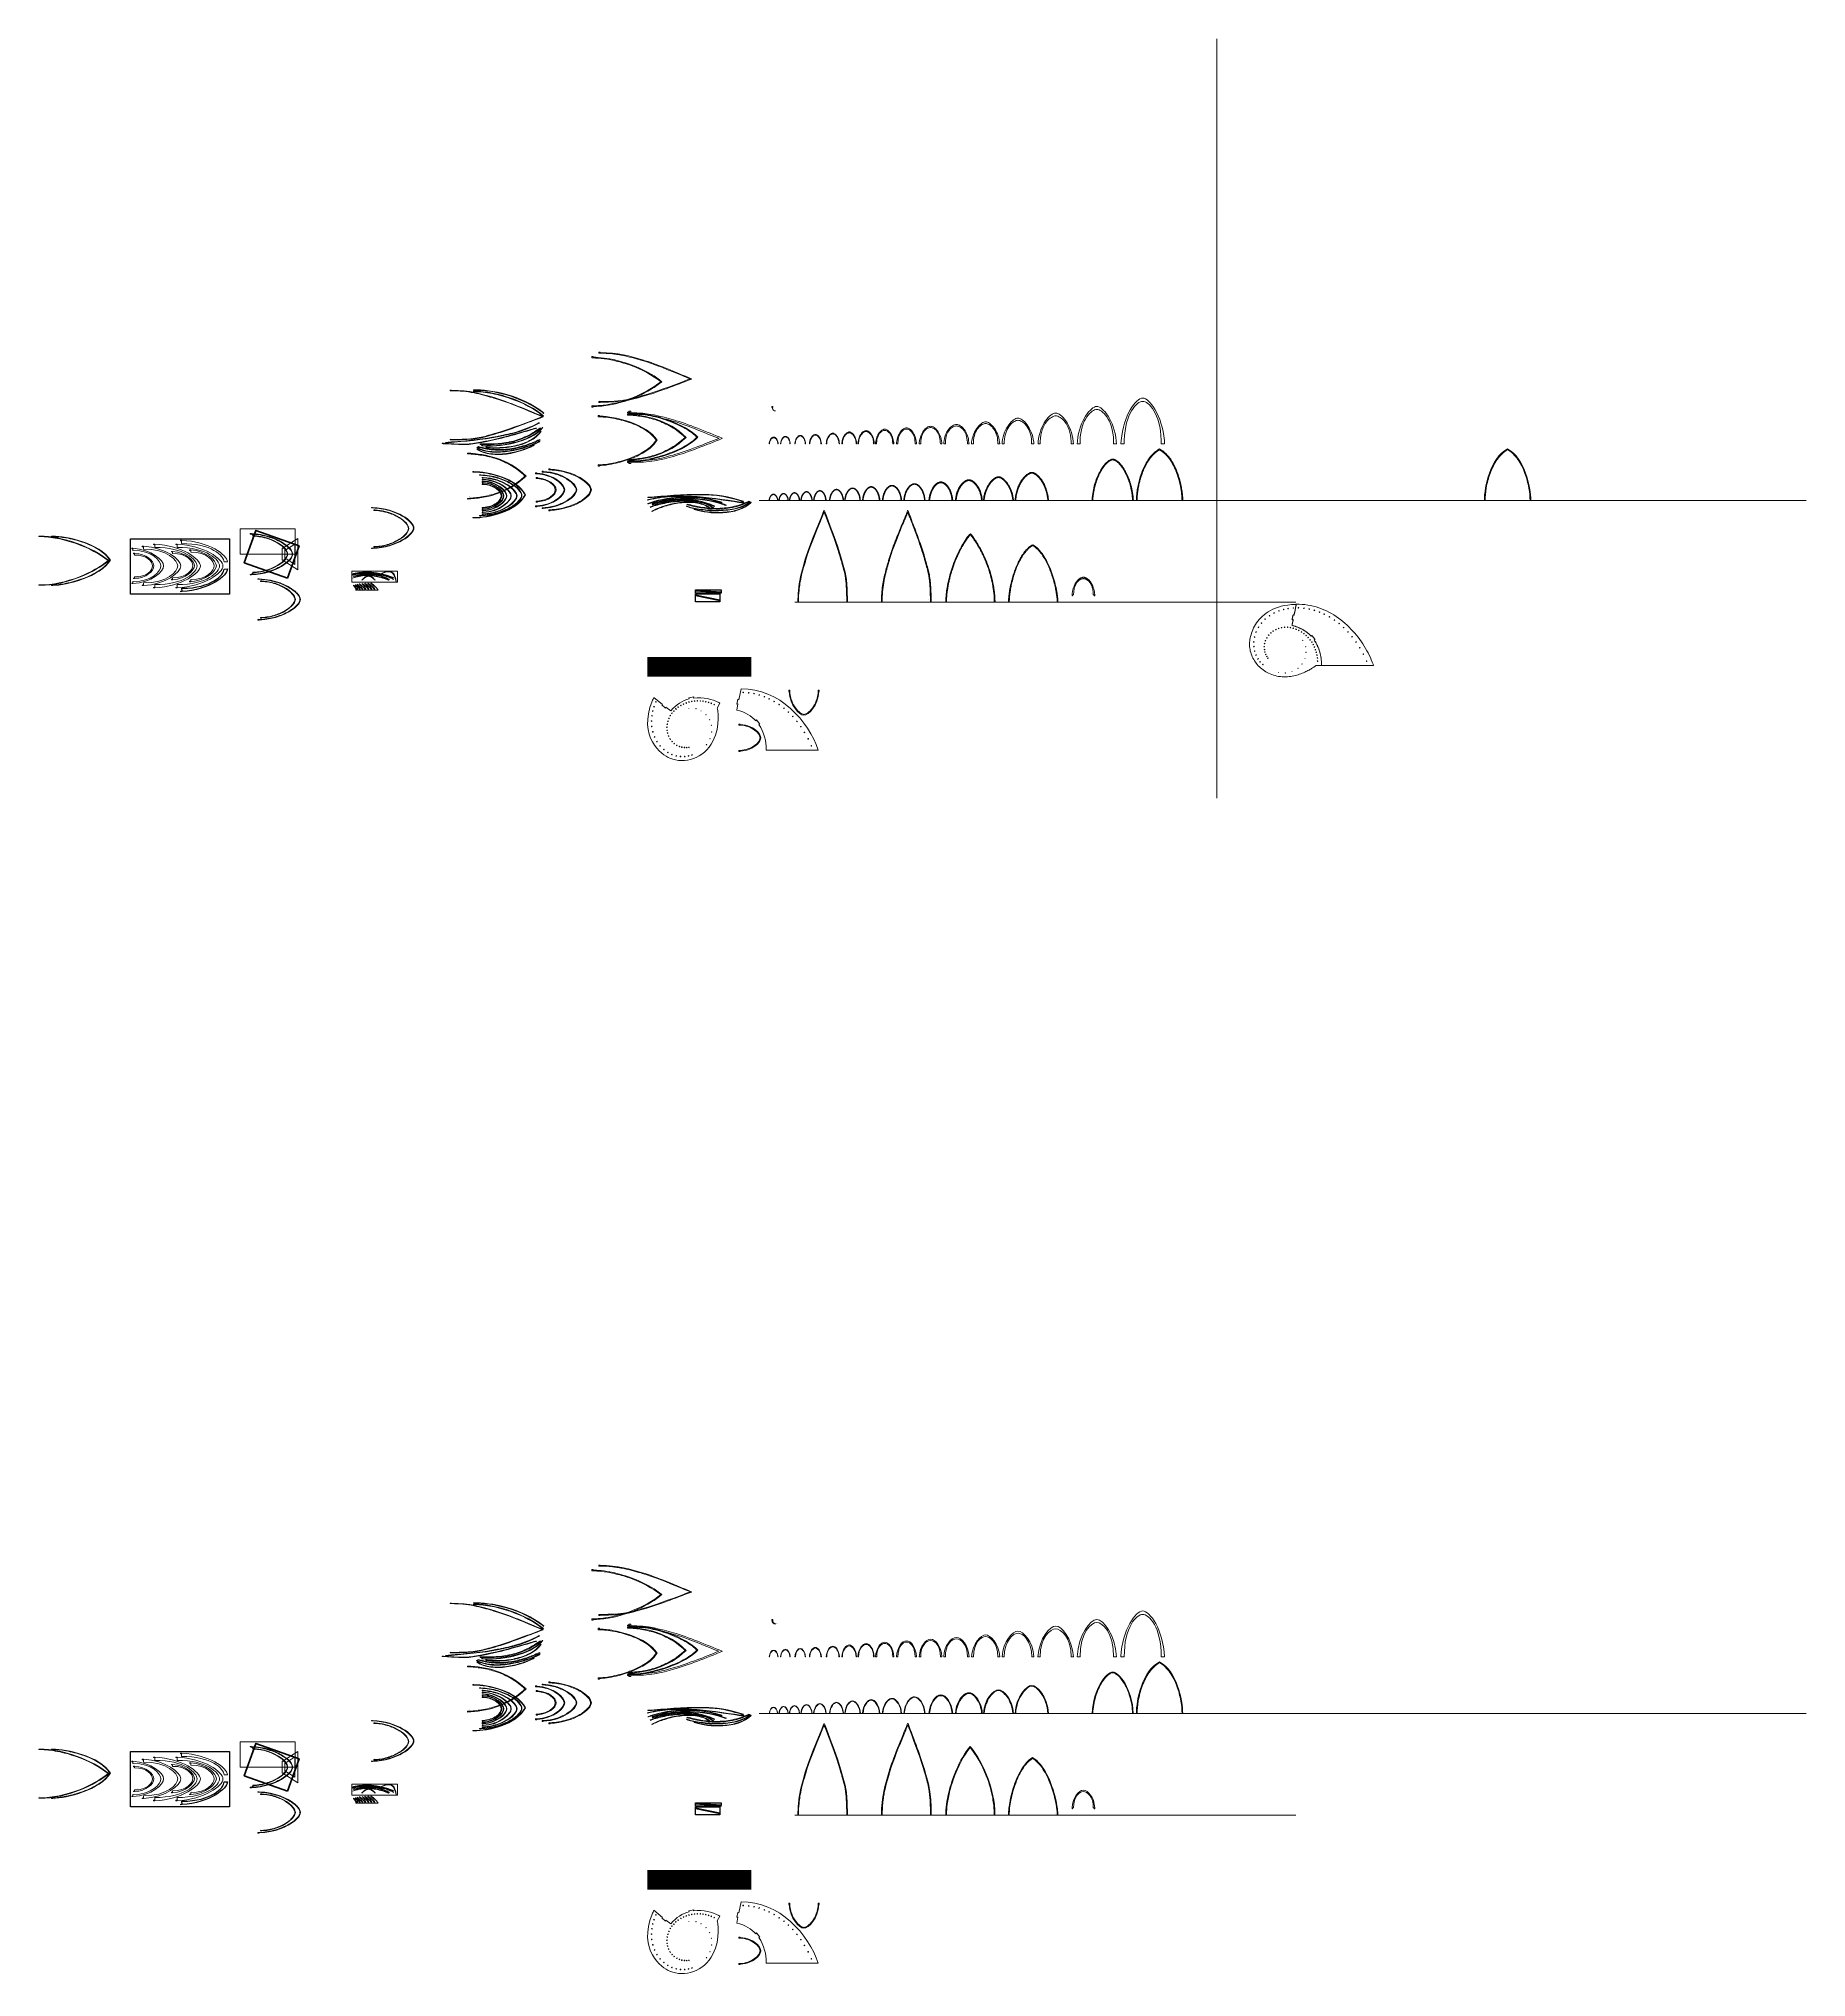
# Model space of a CAD drawing. Header units: inches. Extents: x -11188 to 11060, y -18103 to 6291.
import ezdxf

# ---------------------------------------------------------------- set-up
doc = ezdxf.new("R2010")
doc.units = ezdxf.units.IN
doc.header["$MEASUREMENT"] = 0
for name, color, linetype, lineweight in [('ARCHES', 7, 'Continuous', 9), ('NAILERS', 7, 'Continuous', 9), ('PRINT', 7, 'Continuous', 9), ('SECT-ELEV_dwg', 8, 'Continuous', 9), ('SPIRE', 7, 'Continuous', 9)]:
    doc.layers.add(name, color=color, linetype=linetype, lineweight=lineweight)
doc.styles.add('Arial', font='arial.ttf', dxfattribs={"height": 0.303706})
doc.styles.add('Arial_1', font='arial.ttf', dxfattribs={"width": 0.999999, "height": 0.303706})
doc.styles.add('Arial_2', font='arial.ttf', dxfattribs={"height": 0.303707})
doc.styles.add('Arial_3', font='arial.ttf', dxfattribs={"width": 0.99999, "height": 0.303703})
doc.styles.add('Arial_4', font='arial.ttf', dxfattribs={"height": 0.303707})
doc.styles.add('Arial_5', font='arial.ttf', dxfattribs={"height": 0.303706})
doc.styles.add('Arial_6', font='arial.ttf', dxfattribs={"width": 0.999998, "height": 0.303705})
doc.styles.add('Arial_7', font='arial.ttf', dxfattribs={"width": 0.999998, "height": 0.303705})
doc.styles.add('Arial_8', font='arial.ttf', dxfattribs={"height": 5.314856})
doc.styles.add('Arial_9', font='arial.ttf', dxfattribs={"height": 3.644473})

# ---------------------------------------------------------------- blocks, each defined once
blk = doc.blocks.new('SECT-ELEV_dwg_block 67-315182-Level 1')
at = {"layer": 'PRINT'}
for points in [[(-54.5, -14.3), (-54.5, -14.3), (-53.2, -14.3), (-53.2, -14.3)], [(-54.5, -14.8), (-54.5, -14.8), (-54.5, -14.3), (-54.5, -14.3)], [(-53.2, -14.8), (-53.2, -14.8), (-54.5, -14.8), (-54.5, -14.8)], [(-53.2, -14.3), (-38.4, -15.3), (-28.4, -25), (-28.4, -30)], [(-43.3, -17), (-46.4, -15.8), (-49.8, -15.1), (-53.2, -14.8)], [(-35.6, -21.1), (-37.9, -19.4), (-40.4, -18), (-43.3, -17)], [(-28.4, -30), (-28.4, -35.1), (-38.4, -44.8), (-53.2, -45.7)], [(-43.3, -43.1), (-40.4, -42.1), (-37.9, -40.7), (-35.6, -39)], [(-30.6, -25.9), (-31.8, -24.2), (-33.5, -22.6), (-35.6, -21.1)], [(-35.6, -39), (-33.5, -37.5), (-31.8, -35.9), (-30.6, -34.2)], [(-28.9, -30), (-28.9, -28.9), (-29.5, -27.4), (-30.6, -25.9)], [(-30.6, -34.2), (-29.5, -32.7), (-28.9, -31.2), (-28.9, -30)], [(-54.5, -45.2), (-54.5, -45.2), (-53.2, -45.2), (-53.2, -45.2)], [(-54.5, -45.7), (-54.5, -45.7), (-54.5, -45.2), (-54.5, -45.2)], [(-53.2, -45.7), (-53.2, -45.7), (-54.5, -45.7), (-54.5, -45.7)], [(-53.2, -45.2), (-49.8, -45), (-46.4, -44.3), (-43.3, -43.1)]]:
    blk.add_open_spline(points, degree=3, dxfattribs=at)
blk = doc.blocks.new('SECT-ELEV_dwg_block 69-315184-Level 1')
at = {"layer": 'PRINT'}
for points in [[(-54.5, -15.9), (-54.5, -15.9), (-53.2, -15.9), (-53.2, -15.9)], [(-54.5, -16.4), (-54.5, -16.4), (-54.5, -15.9), (-54.5, -15.9)], [(-53.2, -16.4), (-53.2, -16.4), (-54.5, -16.4), (-54.5, -16.4)], [(-53.2, -15.9), (-40.3, -16.8), (-31.6, -24.7), (-31.6, -30)], [(-37.8, -21.7), (-42, -18.7), (-47.4, -16.8), (-53.2, -16.4)], [(-31.6, -30), (-31.6, -35.4), (-40.3, -43.3), (-53.2, -44.2)], [(-53.2, -43.7), (-47.4, -43.3), (-42, -41.4), (-37.8, -38.4)], [(-33.5, -26), (-34.5, -24.5), (-36, -23), (-37.8, -21.7)], [(-37.8, -38.4), (-36, -37.1), (-34.5, -35.6), (-33.5, -34.1)], [(-32.1, -30), (-32.1, -28.8), (-32.6, -27.4), (-33.5, -26)], [(-33.5, -34.1), (-32.6, -32.7), (-32.1, -31.3), (-32.1, -30)], [(-54.5, -43.7), (-54.5, -43.7), (-53.2, -43.7), (-53.2, -43.7)], [(-54.5, -44.2), (-54.5, -44.2), (-54.5, -43.7), (-54.5, -43.7)], [(-53.2, -44.2), (-53.2, -44.2), (-54.5, -44.2), (-54.5, -44.2)]]:
    blk.add_open_spline(points, degree=3, dxfattribs=at)
blk = doc.blocks.new('SECT-ELEV_dwg_block 71-315186-Level 1')
at = {"layer": 'PRINT'}
for points in [[(-87.8, 80.8), (-87.8, 80.8), (-86.5, 80.8), (-86.5, 80.8)], [(-87.8, 80.3), (-87.8, 80.3), (-87.8, 80.8), (-87.8, 80.8)], [(-86.5, 80.3), (-86.5, 80.3), (-87.8, 80.3), (-87.8, 80.3)], [(-86.5, 80.8), (-67.6, 80.8), (-54.4, 76.7), (-41.9, 73)], [(-62.9, 78), (-70.7, 79.5), (-78.4, 80.3), (-86.5, 80.3)], [(-43.7, 73), (-49.7, 74.8), (-55.9, 76.6), (-62.9, 78)], [(-42, 72.5), (-42.6, 72.7), (-43.1, 72.9), (-43.7, 73)], [(-0.2, 56.7), (-14, 62.5), (-29.5, 68.9), (-42, 72.5)], [(-41.9, 73), (-26.4, 68.5), (-6.4, 59.7), (9.5, 53.3)], [(-41.4, 35.3), (-28.2, 39), (-12.2, 45.1), (1.9, 50.5)], [(9.5, 52.8), (-6.7, 46.7), (-25.7, 39.1), (-41.2, 34.8)], [(8.7, 53.1), (5.8, 54.2), (2.9, 55.5), (-0.2, 56.7)], [(1.9, 50.5), (4.2, 51.4), (6.5, 52.2), (8.7, 53.1)], [(9.5, 53.3), (9.5, 53.3), (9.5, 52.8), (9.5, 52.8)], [(-87.8, 29.2), (-87.8, 29.2), (-86.5, 29.2), (-86.5, 29.2)], [(-87.8, 28.7), (-87.8, 28.7), (-87.8, 29.2), (-87.8, 29.2)], [(-86.5, 28.7), (-86.5, 28.7), (-87.8, 28.7), (-87.8, 28.7)], [(-41.2, 34.8), (-56.2, 30.6), (-60.3, 28.7), (-86.5, 28.7)], [(-86.5, 29.2), (-75.1, 29.2), (-67.7, 29.5), (-61.6, 30.4)], [(-61.6, 30.4), (-55.8, 31.2), (-51.5, 32.4), (-45.6, 34.1)], [(-45.6, 34.1), (-44.3, 34.5), (-42.9, 34.9), (-41.4, 35.3)]]:
    blk.add_open_spline(points, degree=3, dxfattribs=at)
blk = doc.blocks.new('SECT-ELEV_dwg_block 73-315188-Level 1')
at = {"layer": 'PRINT'}
for points in [[(-64.3, -4.6), (-64.3, -4.6), (-63, -4.6), (-63, -4.6)], [(-64.3, -5.1), (-64.3, -5.1), (-64.3, -4.6), (-64.3, -4.6)], [(-63, -5.1), (-63, -5.1), (-64.3, -5.1), (-64.3, -5.1)], [(-63, -4.6), (-48.7, -4.6), (-18.7, -10.8), (-9, -28.9)], [(-50, -6.3), (-54.6, -5.5), (-59.2, -5.1), (-63, -5.1)], [(-34.5, -10.4), (-39.3, -8.7), (-44.6, -7.3), (-50, -6.3)], [(-19.8, -17.9), (-23.9, -15), (-28.8, -12.5), (-34.5, -10.4)], [(-9.6, -28.9), (-11.8, -24.8), (-15.2, -21.1), (-19.8, -17.9)], [(-9, -28.9), (-18.7, -47), (-48.7, -53.2), (-63, -53.2)], [(-34.5, -47.4), (-28.8, -45.3), (-23.9, -42.8), (-19.8, -39.9)], [(-19.8, -39.9), (-15.2, -36.7), (-11.8, -33), (-9.6, -28.9)], [(-64.3, -52.7), (-64.3, -52.7), (-63, -52.7), (-63, -52.7)], [(-64.3, -53.2), (-64.3, -53.2), (-64.3, -52.7), (-64.3, -52.7)], [(-63, -53.2), (-63, -53.2), (-64.3, -53.2), (-64.3, -53.2)], [(-63, -52.7), (-59.2, -52.7), (-54.6, -52.3), (-50, -51.5)], [(-50, -51.5), (-44.6, -50.5), (-39.3, -49.1), (-34.5, -47.4)]]:
    blk.add_open_spline(points, degree=3, dxfattribs=at)
blk = doc.blocks.new('SECT-ELEV_dwg_block 75-315190-Level 1')
at = {"layer": 'PRINT'}
for points in [[(-57.2, -7.9), (-57.2, -7.9), (-55.9, -7.9), (-55.9, -7.9)], [(-57.2, -8.4), (-57.2, -8.4), (-57.2, -7.9), (-57.2, -7.9)], [(-55.9, -8.4), (-55.9, -8.4), (-57.2, -8.4), (-57.2, -8.4)], [(-55.9, -7.9), (-30, -9.2), (-12.6, -22.6), (-12.6, -29.5)], [(-38.3, -11.3), (-43.9, -9.7), (-49.8, -8.7), (-55.9, -8.4)], [(-24.8, -17), (-28.8, -14.7), (-33.4, -12.8), (-38.3, -11.3)], [(-16.1, -23.7), (-18.2, -21.4), (-21.2, -19.1), (-24.8, -17)], [(-12.6, -29.5), (-12.6, -36.4), (-30, -49.8), (-55.9, -51.1)], [(-24.8, -42), (-21.2, -39.9), (-18.2, -37.6), (-16.1, -35.3)], [(-13.1, -29.5), (-13.1, -27.9), (-14.1, -25.9), (-16.1, -23.7)], [(-16.1, -35.3), (-14.1, -33.2), (-13.1, -31.1), (-13.1, -29.5)], [(-57.2, -50.6), (-57.2, -50.6), (-55.9, -50.6), (-55.9, -50.6)], [(-57.2, -51.1), (-57.2, -51.1), (-57.2, -50.6), (-57.2, -50.6)], [(-55.9, -51.1), (-55.9, -51.1), (-57.2, -51.1), (-57.2, -51.1)], [(-55.9, -50.6), (-49.8, -50.3), (-43.9, -49.3), (-38.3, -47.7)], [(-38.3, -47.7), (-33.4, -46.2), (-28.8, -44.3), (-24.8, -42)]]:
    blk.add_open_spline(points, degree=3, dxfattribs=at)
blk = doc.blocks.new('SECT-ELEV_dwg_block 77-315192-Level 1')
at = {"layer": 'PRINT'}
for points in [[(-54.5, -10.6), (-54.5, -10.6), (-53.2, -10.6), (-53.2, -10.6)], [(-54.5, -11.1), (-54.5, -11.1), (-54.5, -10.6), (-54.5, -10.6)], [(-53.2, -11.1), (-53.2, -11.1), (-54.5, -11.1), (-54.5, -11.1)], [(-53.2, -10.6), (-32, -11.8), (-17.8, -23.8), (-17.8, -30)], [(-38.9, -13.7), (-43.5, -12.3), (-48.3, -11.4), (-53.2, -11.1)], [(-27.9, -18.9), (-31.1, -16.8), (-34.9, -15.1), (-38.9, -13.7)], [(-20.8, -24.9), (-22.5, -22.8), (-24.9, -20.7), (-27.9, -18.9)], [(-17.8, -30), (-17.8, -36.3), (-32, -48.3), (-53.2, -49.5)], [(-27.9, -41.2), (-24.9, -39.4), (-22.5, -37.3), (-20.8, -35.2)], [(-18.3, -30), (-18.3, -28.6), (-19.2, -26.8), (-20.8, -24.9)], [(-20.8, -35.2), (-19.2, -33.3), (-18.3, -31.5), (-18.3, -30)], [(-54.5, -49), (-54.5, -49), (-53.2, -49), (-53.2, -49)], [(-54.5, -49.5), (-54.5, -49.5), (-54.5, -49), (-54.5, -49)], [(-53.2, -49.5), (-53.2, -49.5), (-54.5, -49.5), (-54.5, -49.5)], [(-53.2, -49), (-48.3, -48.7), (-43.5, -47.8), (-38.9, -46.3)], [(-38.9, -46.3), (-34.9, -45), (-31.1, -43.3), (-27.9, -41.2)]]:
    blk.add_open_spline(points, degree=3, dxfattribs=at)
blk = doc.blocks.new('SECT-ELEV_dwg_block 79-315194-Level 1')
at = {"layer": 'PRINT'}
for points in [[(-54.5, -12.5), (-54.5, -12.5), (-53.2, -12.5), (-53.2, -12.5)], [(-54.5, -13), (-54.5, -13), (-54.5, -12.5), (-54.5, -12.5)], [(-53.2, -13), (-53.2, -13), (-54.5, -13), (-54.5, -13)], [(-53.2, -12.5), (-35.6, -13.5), (-23.8, -24.4), (-23.8, -30)], [(-41.4, -15.3), (-45.1, -14), (-49.1, -13.2), (-53.2, -13)], [(-32.2, -19.9), (-34.9, -18.1), (-38, -16.5), (-41.4, -15.3)], [(-26.3, -25.4), (-27.7, -23.5), (-29.8, -21.6), (-32.2, -19.9)], [(-23.8, -30), (-23.8, -35.7), (-35.6, -46.6), (-53.2, -47.6)], [(-41.4, -44.8), (-38, -43.6), (-34.9, -42), (-32.2, -40.1)], [(-32.2, -40.1), (-29.8, -38.5), (-27.7, -36.6), (-26.3, -34.7)], [(-24.3, -30), (-24.3, -28.8), (-25, -27.1), (-26.3, -25.4)], [(-26.3, -34.7), (-25, -33), (-24.3, -31.3), (-24.3, -30)], [(-54.5, -47.1), (-54.5, -47.1), (-53.2, -47.1), (-53.2, -47.1)], [(-54.5, -47.6), (-54.5, -47.6), (-54.5, -47.1), (-54.5, -47.1)], [(-53.2, -47.6), (-53.2, -47.6), (-54.5, -47.6), (-54.5, -47.6)], [(-53.2, -47.1), (-49.1, -46.9), (-45.1, -46.1), (-41.4, -44.8)]]:
    blk.add_open_spline(points, degree=3, dxfattribs=at)
blk = doc.blocks.new('SECT-ELEV_dwg_block 81-315196-Level 1')
at = {"layer": 'PRINT'}
for points in [[(-54.5, -17.5), (-54.5, -17.5), (-53.2, -17.5), (-53.2, -17.5)], [(-54.5, -18), (-54.5, -18), (-54.5, -17.5), (-54.5, -17.5)], [(-53.2, -18), (-53.2, -18), (-54.5, -18), (-54.5, -18)], [(-53.2, -17.5), (-41.6, -18.3), (-33.8, -24.9), (-33.8, -30)], [(-39.5, -22.5), (-43.1, -20), (-48, -18.4), (-53.2, -18)], [(-33.8, -30), (-33.8, -35.2), (-41.6, -41.8), (-53.2, -42.6)], [(-53.2, -42.1), (-48, -41.7), (-43.1, -40.1), (-39.5, -37.6)], [(-34.3, -30), (-34.3, -27.6), (-36.3, -24.8), (-39.5, -22.5)], [(-39.5, -37.6), (-36.3, -35.3), (-34.3, -32.5), (-34.3, -30)], [(-54.5, -42.1), (-54.5, -42.1), (-53.2, -42.1), (-53.2, -42.1)], [(-54.5, -42.6), (-54.5, -42.6), (-54.5, -42.1), (-54.5, -42.1)], [(-53.2, -42.6), (-53.2, -42.6), (-54.5, -42.6), (-54.5, -42.6)]]:
    blk.add_open_spline(points, degree=3, dxfattribs=at)
blk = doc.blocks.new('SECT-ELEV_dwg_block 83-315198-Level 1')
at = {"layer": 'PRINT'}
for points in [[(-69.7, 14.9), (-50.8, 13.8), (-27.8, 9.7), (-8.4, -9.2)], [(-69.7, 14.2), (-69.7, 14.2), (-69.7, 14.9), (-69.7, 14.9)], [(-55, 12.6), (-59.5, 13.3), (-64.3, 13.8), (-69.7, 14.2)], [(-39.5, 8.8), (-44.4, 10.4), (-49.4, 11.7), (-55, 12.6)], [(-23.9, 1.7), (-28.7, 4.6), (-33.9, 7), (-39.5, 8.8)], [(-16.3, -3.4), (-18.7, -1.5), (-21.3, 0.2), (-23.9, 1.7)], [(-8.4, -9.2), (-27.8, -28.2), (-50.8, -32.2), (-69.7, -33.4)], [(-39.5, -27.3), (-33.9, -25.4), (-28.7, -23), (-23.9, -20.2)], [(-23.9, -20.2), (-21.3, -18.6), (-18.7, -16.9), (-16.3, -15.1)], [(-9.5, -9.2), (-11.6, -7.1), (-13.9, -5.2), (-16.3, -3.4)], [(-16.3, -15.1), (-13.9, -13.3), (-11.6, -11.3), (-9.5, -9.2)], [(-69.7, -32.6), (-64.3, -32.3), (-59.5, -31.8), (-55, -31)], [(-69.7, -33.4), (-69.7, -33.4), (-69.7, -32.6), (-69.7, -32.6)], [(-55, -31), (-49.4, -30.1), (-44.4, -28.9), (-39.5, -27.3)]]:
    blk.add_open_spline(points, degree=3, dxfattribs=at)
blk = doc.blocks.new('SECT-ELEV_dwg_block 85-315200-Level 1')
at = {"layer": 'PRINT'}
for points in [[(-63.6, 81.1), (-45.1, 82), (-13.3, 75.1), (9.4, 57.7)], [(-63.6, 81), (-63.6, 81), (-63.6, 81), (-63.6, 81.1)], [(-63, 80.5), (-63, 80.5), (-63.6, 81), (-63.6, 81)], [(-28.8, 75.8), (-40.8, 79.3), (-53.2, 81), (-63, 80.6)], [(-63, 80.6), (-63, 80.6), (-63, 80.6), (-63, 80.5)], [(9.1, 57.3), (-1.2, 65.2), (-14.3, 71.6), (-28.8, 75.8)], [(10.1, 56.5), (10.1, 56.5), (9.1, 57.3), (9.1, 57.3)], [(9.4, 57.7), (9.4, 57.7), (10.4, 56.9), (10.4, 56.9)], [(10.4, 56.9), (10.4, 56.9), (10.1, 56.5), (10.1, 56.5)]]:
    blk.add_open_spline(points, degree=3, dxfattribs=at)
blk = doc.blocks.new('SECT-ELEV_dwg_block 87-315203-Level 1')
at = {"layer": 'PRINT'}
for points in [[(9.3, 41.7), (-2.5, 25.6), (-39.4, 20.6), (-53.7, 22.3)], [(-3.7, 32.1), (1.8, 34.9), (6, 38.2), (8.8, 41.8)], [(8.8, 41.8), (8.8, 41.8), (9.3, 41.7), (9.3, 41.7)], [(-55, 22.4), (-55, 22.4), (-54.9, 22.9), (-54.9, 22.9)], [(-53.7, 22.3), (-53.7, 22.3), (-55, 22.4), (-55, 22.4)], [(-54.9, 22.9), (-54.9, 22.9), (-53.6, 22.8), (-53.6, 22.8)], [(-53.6, 22.8), (-50, 22.3), (-45, 22.4), (-39.5, 22.8)], [(-39.5, 22.8), (-33.5, 23.4), (-27.2, 24.4), (-21.4, 25.8)], [(-21.4, 25.8), (-14.6, 27.5), (-8.7, 29.6), (-3.7, 32.1)]]:
    blk.add_open_spline(points, degree=3, dxfattribs=at)
blk = doc.blocks.new('SECT-ELEV_dwg_block 90-315205-Level 1')
at = {"layer": 'PRINT'}
for points in [[(-63.5, 79.8), (-63.5, 79.8), (-62.2, 79.8), (-62.2, 79.8)], [(-63.5, 79.3), (-63.5, 79.3), (-63.5, 79.8), (-63.5, 79.8)], [(-62.2, 79.3), (-62.2, 79.3), (-63.5, 79.3), (-63.5, 79.3)], [(-62.2, 79.8), (-39.2, 79.7), (-7.5, 68.6), (9.8, 54.1)], [(-43.7, 77.3), (-50.4, 78.6), (-56.6, 79.3), (-62.2, 79.3)], [(-24.2, 71.9), (-30.7, 74.2), (-37.3, 76), (-43.7, 77.3)], [(9, 54.1), (0.8, 60.9), (-11, 67.2), (-24.2, 71.9)], [(9.8, 54.1), (9.8, 54.1), (9, 54.1), (9, 54.1)]]:
    blk.add_open_spline(points, degree=3, dxfattribs=at)
blk = doc.blocks.new('SECT-ELEV_dwg_block 92-315208-Level 1')
at = {"layer": 'PRINT'}
for points in [[(4.9, 26.3), (-7.8, 19.6), (-42.1, 9.9), (-60.2, 20.4)], [(-60.2, 20.5), (-60.2, 20.5), (-59.7, 20.7), (-59.7, 20.7)], [(-60.2, 20.4), (-60.2, 20.5), (-60.2, 20.5), (-60.2, 20.5)], [(-59.7, 20.7), (-55.6, 18.4), (-50.3, 16.9), (-44.1, 16.5)], [(-59.7, 20.7), (-59.7, 20.7), (-59.7, 20.7), (-59.7, 20.7)], [(-25.7, 17.4), (-20, 18.3), (-13.9, 19.7), (-8.2, 21.6)], [(-8.2, 21.6), (-3.2, 23.2), (1.4, 25), (4.7, 26.8)], [(4.7, 26.8), (4.7, 26.8), (5.9, 27.4), (5.9, 27.4)], [(6.1, 26.9), (6.1, 26.9), (4.9, 26.3), (4.9, 26.3)], [(5.9, 27.4), (5.9, 27.4), (6.1, 26.9), (6.1, 26.9)], [(-44.1, 16.5), (-38.6, 16), (-32.4, 16.3), (-25.7, 17.4)]]:
    blk.add_open_spline(points, degree=3, dxfattribs=at)
blk = doc.blocks.new('SECT-ELEV_dwg_block 95-315209-Level 1')
at = {"layer": 'PRINT'}
for points in [[(8.4, -4), (8.4, -4), (8.4, -5), (8.4, -5)], [(9.7, -4), (9.7, -4), (8.4, -4), (8.4, -4)], [(8.4, -5), (8.4, -5), (9.6, -5), (9.6, -5)], [(9.6, -5), (9.7, -5), (9.7, -5), (9.7, -5)], [(9.7, -4.3), (9.7, -4.3), (9.7, -4), (9.7, -4)], [(45, -23.7), (45, -17.5), (30.8, -5.4), (9.7, -4.3)], [(9.7, -5), (14.6, -5.3), (19.4, -6.2), (23.9, -7.6)], [(23.9, -7.6), (27.9, -8.9), (31.6, -10.6), (34.9, -12.7)], [(34.9, -12.7), (37.8, -14.6), (40.2, -16.6), (41.9, -18.7)], [(41.9, -18.7), (43.4, -20.5), (44.3, -22.3), (44.3, -23.7)], [(9.7, -43.1), (30.8, -41.9), (45, -29.9), (45, -23.7)], [(23.9, -39.8), (19.4, -41.2), (14.6, -42.1), (9.7, -42.4)], [(34.9, -34.7), (31.6, -36.7), (27.9, -38.5), (23.9, -39.8)], [(41.9, -28.7), (40.2, -30.8), (37.8, -32.8), (34.9, -34.7)], [(44.3, -23.7), (44.3, -25.1), (43.4, -26.8), (41.9, -28.7)], [(8.4, -42.4), (8.4, -42.4), (8.4, -43.4), (8.4, -43.4)], [(9.6, -42.4), (9.6, -42.4), (8.4, -42.4), (8.4, -42.4)], [(8.4, -43.4), (8.4, -43.4), (9.7, -43.4), (9.7, -43.4)], [(9.7, -42.4), (9.7, -42.4), (9.7, -42.4), (9.6, -42.4)], [(9.7, -43.4), (9.7, -43.4), (9.7, -43.1), (9.7, -43.1)]]:
    blk.add_open_spline(points, degree=3, dxfattribs=at)
blk = doc.blocks.new('SECT-ELEV_dwg_block 96-315210-Level 1')
at = {"layer": 'PRINT'}
for points in [[(15.5, -1.8), (15.5, -1.8), (15.5, -2.8), (15.5, -2.8)], [(16.9, -1.8), (16.9, -1.8), (15.5, -1.8), (15.5, -1.8)], [(15.5, -2.8), (15.5, -2.8), (16.8, -2.8), (16.8, -2.8)], [(16.8, -2.8), (16.8, -2.8), (16.9, -2.8), (16.9, -2.8)], [(16.9, -2.1), (16.9, -2.1), (16.9, -1.8), (16.9, -1.8)], [(60.2, -23.7), (60.2, -16.8), (42.8, -3.4), (16.9, -2.1)], [(16.9, -2.8), (22.9, -3.1), (28.8, -4.1), (34.4, -5.7)], [(34.4, -5.7), (39.3, -7.2), (43.8, -9.1), (47.9, -11.4)], [(47.9, -11.4), (51.4, -13.5), (54.4, -15.8), (56.5, -18.1)], [(56.5, -18.1), (58.4, -20.2), (59.4, -22.2), (59.4, -23.7)], [(16.9, -45.3), (42.8, -44), (60.2, -30.6), (60.2, -23.7)], [(47.9, -36), (43.8, -38.3), (39.3, -40.2), (34.4, -41.6)], [(56.5, -29.3), (54.4, -31.6), (51.4, -33.9), (47.9, -36)], [(59.4, -23.7), (59.4, -25.2), (58.4, -27.2), (56.5, -29.3)], [(15.5, -44.6), (15.5, -44.6), (15.5, -45.6), (15.5, -45.6)], [(16.8, -44.6), (16.8, -44.6), (15.5, -44.6), (15.5, -44.6)], [(15.5, -45.6), (15.5, -45.6), (16.9, -45.6), (16.9, -45.6)], [(16.9, -44.6), (16.9, -44.6), (16.8, -44.6), (16.8, -44.6)], [(34.4, -41.6), (28.8, -43.3), (22.9, -44.3), (16.9, -44.6)], [(16.9, -45.6), (16.9, -45.6), (16.9, -45.3), (16.9, -45.3)]]:
    blk.add_open_spline(points, degree=3, dxfattribs=at)
blk = doc.blocks.new('SECT-ELEV_dwg_block 97-315211-Level 1')
at = {"layer": 'PRINT'}
for points in [[(1.6, -5.8), (1.6, -5.8), (1.6, -6.9), (1.6, -6.9)], [(2.9, -5.8), (2.9, -5.8), (1.6, -5.8), (1.6, -5.8)], [(1.6, -6.9), (1.6, -6.9), (2.9, -6.9), (2.9, -6.9)], [(2.9, -6.1), (2.9, -6.1), (2.9, -5.8), (2.9, -5.8)], [(32.3, -23.7), (32.3, -18.1), (20.5, -7.2), (2.9, -6.1)], [(2.9, -6.9), (7, -7.1), (10.9, -7.9), (14.7, -9.2)], [(2.9, -6.9), (2.9, -6.9), (2.9, -6.9), (2.9, -6.9)], [(14.7, -9.2), (18, -10.4), (21.1, -11.9), (23.8, -13.8)], [(23.8, -13.8), (26.2, -15.5), (28.2, -17.3), (29.6, -19.2)], [(29.6, -19.2), (30.9, -20.9), (31.6, -22.5), (31.6, -23.7)], [(1.6, -40.5), (1.6, -40.5), (1.6, -41.6), (1.6, -41.6)], [(2.9, -40.5), (2.9, -40.5), (1.6, -40.5), (1.6, -40.5)], [(2.9, -41.3), (20.5, -40.2), (32.3, -29.3), (32.3, -23.7)], [(14.7, -38.2), (10.9, -39.5), (7, -40.3), (2.9, -40.5)], [(2.9, -40.5), (2.9, -40.5), (2.9, -40.5), (2.9, -40.5)], [(23.8, -33.6), (21.1, -35.5), (18, -37), (14.7, -38.2)], [(29.6, -28.2), (28.2, -30.1), (26.2, -31.9), (23.8, -33.6)], [(31.6, -23.7), (31.6, -24.9), (30.9, -26.5), (29.6, -28.2)], [(1.6, -41.6), (1.6, -41.6), (2.9, -41.6), (2.9, -41.6)], [(2.9, -41.6), (2.9, -41.6), (2.9, -41.3), (2.9, -41.3)]]:
    blk.add_open_spline(points, degree=3, dxfattribs=at)
blk = doc.blocks.new('SECT-ELEV_dwg_block 98-315212-Level 1')
at = {"layer": 'PRINT'}
for points in [[(2.4, -10.9), (2.4, -10.9), (2.4, -11.9), (2.4, -11.9)], [(3.7, -10.9), (3.7, -10.9), (2.4, -10.9), (2.4, -10.9)], [(2.4, -11.9), (2.4, -11.9), (3.7, -11.9), (3.7, -11.9)], [(3.7, -11.2), (3.7, -11.2), (3.7, -10.9), (3.7, -10.9)], [(23.1, -23.7), (23.1, -18.5), (15.3, -11.9), (3.7, -11.2)], [(3.7, -11.9), (8.8, -12.3), (13.6, -13.8), (17.2, -16.3)], [(3.7, -11.9), (3.7, -11.9), (3.7, -11.9), (3.7, -11.9)], [(17.2, -16.3), (17.2, -16.3), (17.3, -16.4), (17.3, -16.4)], [(17.3, -16.4), (20.5, -18.6), (22.3, -21.3), (22.3, -23.7)], [(2.4, -35.5), (2.4, -35.5), (2.4, -36.5), (2.4, -36.5)], [(3.7, -35.5), (3.7, -35.5), (2.4, -35.5), (2.4, -35.5)], [(2.4, -36.5), (2.4, -36.5), (3.7, -36.5), (3.7, -36.5)], [(3.7, -36.2), (15.3, -35.5), (23.1, -28.9), (23.1, -23.7)], [(17.2, -31.1), (13.6, -33.6), (8.8, -35.1), (3.7, -35.5)], [(3.7, -35.5), (3.7, -35.5), (3.7, -35.5), (3.7, -35.5)], [(3.7, -36.5), (3.7, -36.5), (3.7, -36.2), (3.7, -36.2)], [(17.3, -31), (17.3, -31), (17.2, -31.1), (17.2, -31.1)], [(17.2, -31.1), (17.2, -31.1), (17.2, -31.1), (17.2, -31.1)], [(22.3, -23.7), (22.3, -26.1), (20.5, -28.8), (17.3, -31)]]:
    blk.add_open_spline(points, degree=3, dxfattribs=at)
blk = doc.blocks.new('SECT-ELEV_dwg_block 66-315213-Level 1')
at = {"layer": 'PRINT'}
for points in [[(7, 40.9), (-14.4, 24.3), (-37.8, 22.9), (-56.6, 23.9)], [(2.4, 40.7), (-14.2, 36), (-33.8, 30), (-49.6, 27)], [(4.6, 45.8), (-12, 37), (-25.6, 34.5), (-38.4, 31.9)], [(-17.6, 37.3), (-9.9, 39.6), (-2.7, 42.5), (4.4, 46.3)], [(-5.3, 39), (-2.9, 39.7), (-0.6, 40.4), (1.6, 41)], [(-1.5, 36), (1.1, 37.5), (3.6, 39.2), (6, 41)], [(1.6, 41), (1.6, 41), (2.5, 41), (2.5, 41)], [(2.5, 41), (2.5, 41), (2.4, 40.7), (2.4, 40.7)], [(4.4, 46.3), (4.4, 46.3), (5.5, 46.9), (5.5, 46.9)], [(5.8, 46.4), (5.8, 46.4), (4.6, 45.8), (4.6, 45.8)], [(5.5, 46.9), (5.5, 46.9), (5.8, 46.4), (5.8, 46.4)], [(6, 41), (6, 41), (7, 40.9), (7, 40.9)], [(6, 41), (6, 41), (6, 41), (6, 41)], [(7, 40.9), (7, 40.9), (7, 40.9), (7, 40.9)], [(-96.5, 24.8), (-96.5, 24.8), (-96.4, 25.3), (-96.4, 25.3)], [(-95.2, 24.7), (-95.2, 24.7), (-96.5, 24.8), (-96.5, 24.8)], [(-96.4, 25.3), (-96.4, 25.3), (-95.1, 25.2), (-95.1, 25.2)], [(-49.6, 27), (-64.9, 24.2), (-69.1, 22.5), (-95.2, 24.7)], [(-95.1, 25.2), (-83.9, 24.3), (-76.4, 24), (-70.3, 24.3)], [(-93.2, 25.5), (-93.2, 25.5), (-92.4, 25.9), (-92.4, 25.9)], [(-93.1, 25.4), (-93.1, 25.4), (-93.2, 25.5), (-93.2, 25.5)], [(-91.9, 25.5), (-92.3, 25.5), (-92.7, 25.4), (-93.1, 25.4)], [(-92.4, 25.9), (-92.3, 25.9), (-92.2, 26), (-92.1, 26)], [(-92.1, 26), (-91.4, 26), (-90.7, 26.1), (-90, 26.2)], [(-89.7, 25.7), (-90.4, 25.6), (-91.2, 25.6), (-91.9, 25.5)], [(-90, 26.2), (-87.7, 26.4), (-85.3, 26.6), (-82.8, 26.8)], [(-38.4, 31.9), (-53.2, 28.8), (-73.2, 27.2), (-89.7, 25.7)], [(-82.8, 26.8), (-68, 28.2), (-51.2, 29.7), (-38.5, 32.4)], [(-70.3, 24.3), (-64.5, 24.7), (-60.1, 25.5), (-54, 26.7)], [(-0.9, 22.5), (-13.4, 15.9), (-42.9, 7.4), (-59.9, 18.8)], [(6.3, 28.4), (-10.9, 20.6), (-33.1, 13.5), (-59.2, 21.2)], [(-59.2, 21.2), (-59.2, 21.2), (-58.2, 21.7), (-58.2, 21.7)], [(-58.2, 21.7), (-55.3, 20.9), (-52.4, 20.2), (-49.5, 19.7)], [(-56.6, 23.9), (-56.6, 23.9), (-56.5, 24.7), (-56.5, 24.7)], [(-56.5, 24.7), (-51.1, 24.4), (-46.3, 24.4), (-41.8, 24.6)], [(-54, 26.7), (-52.7, 27), (-51.2, 27.2), (-49.7, 27.5)], [(-50.4, 21.2), (-50.4, 21.2), (-49.1, 21), (-49.1, 21)], [(-50.4, 20.7), (-50.4, 20.7), (-50.4, 21.2), (-50.4, 21.2)], [(-49.1, 20.5), (-49.1, 20.5), (-50.4, 20.7), (-50.4, 20.7)], [(-49.7, 27.5), (-36.3, 30.1), (-19.8, 34.8), (-5.3, 39)], [(7.6, 37.5), (-4.4, 20.9), (-35, 18.7), (-49.1, 20.5)], [(-49.1, 21), (-45.3, 20.5), (-40.7, 20.4), (-36, 20.6)], [(-41.8, 24.6), (-36.1, 24.8), (-30.9, 25.5), (-25.9, 26.5)], [(-38.5, 32.4), (-38, 32.5), (-37.4, 32.6), (-36.8, 32.7)], [(-36.8, 32.7), (-30.7, 34), (-24.4, 35.3), (-17.6, 37.3)], [(-36, 20.6), (-30.6, 20.8), (-25.1, 21.5), (-20.1, 22.6)], [(-25.9, 26.5), (-20.2, 27.7), (-14.7, 29.5), (-9.6, 31.8)], [(-23.2, 19.7), (-18.2, 20.6), (-13.1, 21.8), (-7.7, 23.6)], [(-20.1, 22.6), (-14.2, 23.9), (-9, 25.7), (-4.6, 28)], [(-13.2, 18), (-8.7, 19.5), (-4.4, 21.2), (-1.1, 23)], [(-9.6, 31.8), (-6.8, 33), (-4.1, 34.4), (-1.5, 36)], [(-7.7, 23.6), (-3.4, 25.1), (1.1, 26.9), (6, 29.1)], [(-4.6, 28), (0.4, 30.6), (4.3, 33.8), (7, 37.6)], [(-1.1, 23), (-1.1, 23), (0.1, 23.6), (0.1, 23.6)], [(0.3, 23.1), (0.3, 23.1), (-0.9, 22.5), (-0.9, 22.5)], [(0.1, 23.6), (0.1, 23.6), (0.3, 23.1), (0.3, 23.1)], [(6, 29.1), (6, 29.1), (6.3, 28.4), (6.3, 28.4)], [(7, 37.6), (7, 37.6), (7.6, 37.5), (7.6, 37.5)], [(7, 37.6), (7, 37.6), (7, 37.6), (7, 37.6)], [(7.6, 37.5), (7.6, 37.5), (7.6, 37.5), (7.6, 37.5)], [(-59.9, 18.8), (-59.9, 18.8), (-59.4, 19.1), (-59.4, 19.1)], [(-59.4, 19.1), (-55.6, 16.5), (-50.8, 14.9), (-45.2, 14.1)], [(-49.5, 19.7), (-46.4, 19.2), (-43.4, 18.9), (-40.3, 18.7)], [(-45.2, 14.1), (-40.3, 13.5), (-34.8, 13.6), (-28.8, 14.4)], [(-40.3, 18.7), (-34.7, 18.4), (-29, 18.8), (-23.2, 19.7)], [(-28.8, 14.4), (-23.7, 15.1), (-18.3, 16.3), (-13.2, 18)]]:
    blk.add_open_spline(points, degree=3, dxfattribs=at)
for name in ['SECT-ELEV_dwg_block 85-315200-Level 1', 'SECT-ELEV_dwg_block 71-315186-Level 1', 'SECT-ELEV_dwg_block 90-315205-Level 1', 'SECT-ELEV_dwg_block 87-315203-Level 1', 'SECT-ELEV_dwg_block 92-315208-Level 1', 'SECT-ELEV_dwg_block 83-315198-Level 1', 'SECT-ELEV_dwg_block 73-315188-Level 1', 'SECT-ELEV_dwg_block 75-315190-Level 1', 'SECT-ELEV_dwg_block 77-315192-Level 1', 'SECT-ELEV_dwg_block 79-315194-Level 1', 'SECT-ELEV_dwg_block 67-315182-Level 1', 'SECT-ELEV_dwg_block 69-315184-Level 1', 'SECT-ELEV_dwg_block 81-315196-Level 1', 'SECT-ELEV_dwg_block 97-315211-Level 1', 'SECT-ELEV_dwg_block 98-315212-Level 1', 'SECT-ELEV_dwg_block 95-315209-Level 1', 'SECT-ELEV_dwg_block 96-315210-Level 1']:
    blk.add_blockref(name, (0, 0))
blk = doc.blocks.new('SECT-ELEV_dwg_block 100-315214-Level 1')
at = {"layer": 'PRINT'}
for points in [[(-18.9, -38.1), (-18.9, -38.1), (-16.9, -38.1), (-16.9, -38.1)], [(-18.9, -41.1), (-18.9, -41.1), (-18.9, -38.1), (-18.9, -38.1)], [(-16.9, -38.1), (-16.9, -38.1), (-16.9, -39.6), (-16.9, -39.6)], [(-16.9, -39.6), (0.9, -39.6), (15.5, -43.5), (28, -47.1)], [(-16.9, -41.1), (-16.9, -41.1), (-18.9, -41.1), (-18.9, -41.1)], [(7.2, -43.4), (-1.1, -41.8), (-9, -41.1), (-16.9, -41.1)], [(27.6, -48.5), (21.7, -46.8), (14.8, -44.9), (7.2, -43.4)], [(71.3, -64.9), (57, -59), (40.8, -52.3), (27.6, -48.5)], [(28, -47.1), (43.5, -51.6), (63, -59.9), (78.9, -66.3)], [(27.6, -84), (34.6, -82), (42.8, -79.2), (52.8, -75.4)], [(78.8, -66.7), (62.9, -73.2), (43.5, -81), (28, -85.4)], [(52.8, -75.4), (60.5, -72.5), (68.4, -69.4), (75.4, -66.5)], [(75.4, -66.5), (74.1, -66), (72.7, -65.4), (71.3, -64.9)], [(78.9, -66.3), (78.9, -66.3), (78.8, -66.7), (78.8, -66.7)], [(-18.9, -89.9), (-18.9, -89.9), (-16.9, -89.9), (-16.9, -89.9)], [(-18.9, -92.9), (-18.9, -92.9), (-18.9, -89.9), (-18.9, -89.9)], [(-16.9, -92.9), (-16.9, -92.9), (-18.9, -92.9), (-18.9, -92.9)], [(28, -85.4), (15.5, -89.1), (2.7, -92.4), (-16.9, -91.4)], [(-16.9, -89.9), (-16.9, -89.9), (-16.8, -89.9), (-16.8, -89.9)], [(-16.9, -91.4), (-16.9, -91.4), (-16.9, -92.9), (-16.9, -92.9)], [(-16.8, -89.9), (-12.2, -90.1), (-7.8, -90.1), (-3.5, -89.9)], [(-3.5, -89.9), (0.4, -89.7), (4.1, -89.3), (8, -88.7)], [(8, -88.7), (15.1, -87.5), (21.3, -85.8), (27.6, -84)]]:
    blk.add_open_spline(points, degree=3, dxfattribs=at)
blk = doc.blocks.new('SECT-ELEV_dwg_block 101-315215-Level 1')
at = {"layer": 'PRINT'}
for points in [[(-20.1, -39), (-20.1, -39), (-18.1, -39), (-18.1, -39)], [(-20.1, -40.2), (-20.1, -40.2), (-20.1, -39), (-20.1, -39)], [(-18.1, -40.2), (-18.1, -40.2), (-20.1, -40.2), (-20.1, -40.2)], [(-18.1, -39), (-18.1, -39), (-18.1, -39.5), (-18.1, -39.5)], [(-18.1, -39.5), (6.3, -39.5), (41.4, -51.7), (53.6, -65.3)], [(1.5, -42.4), (-5.6, -41), (-12.2, -40.2), (-18.1, -40.2)], [(22.1, -48), (15.4, -45.6), (8.3, -43.7), (1.5, -42.4)], [(52.6, -65.3), (51.2, -63.9), (49.5, -62.4), (47.6, -60.9)], [(53.6, -65.3), (41.4, -78.9), (5.3, -91.4), (-18.1, -91.4)], [(21.7, -82.8), (28.5, -80.3), (34.9, -77.5), (40.2, -74.5)], [(40.2, -74.5), (42.9, -72.9), (45.4, -71.3), (47.5, -69.7)], [(47.5, -69.7), (49.5, -68.3), (51.2, -66.8), (52.6, -65.3)], [(-20.1, -90.7), (-20.1, -90.7), (-18.1, -90.7), (-18.1, -90.7)], [(-20.1, -91.9), (-20.1, -91.9), (-20.1, -90.7), (-20.1, -90.7)], [(-18.1, -91.9), (-18.1, -91.9), (-20.1, -91.9), (-20.1, -91.9)], [(-18.1, -90.7), (-15.3, -90.7), (-12.2, -90.5), (-8.9, -90.1)], [(-18.1, -91.4), (-18.1, -91.4), (-18.1, -91.9), (-18.1, -91.9)], [(-8.9, -90.1), (-5.7, -89.8), (-2.4, -89.2), (1.1, -88.5)], [(1.1, -88.5), (7.8, -87.2), (15, -85.2), (21.7, -82.8)]]:
    blk.add_open_spline(points, degree=3, dxfattribs=at)
blk.add_open_spline([(47.6, -60.9), (45.5, -59.3), (43, -57.7), (40.3, -56.2), (37.7, -54.7), (34.8, -53.2), (31.7, -51.9), (28.6, -50.5), (25.4, -49.2), (22.1, -48)], degree=3, knots=[11, 11, 11, 11, 12, 12, 12, 13, 13, 13, 14, 14, 14, 14], dxfattribs=at)
blk = doc.blocks.new('SECT-ELEV_dwg_block 102-315218-Level 1')
at = {"layer": 'PRINT'}
for points in [[(-20.1, -41.3), (-1.3, -42.5), (21.8, -46.5), (41.2, -65.5)], [(-20.1, -42.1), (-20.1, -42.1), (-20.1, -41.3), (-20.1, -41.3)], [(-5.4, -43.6), (-9.9, -42.9), (-14.7, -42.4), (-20.1, -42.1)], [(10.1, -47.4), (5.2, -45.8), (0.1, -44.6), (-5.4, -43.6)], [(25.7, -54.5), (20.9, -51.7), (15.6, -49.3), (10.1, -47.4)], [(33.3, -59.6), (30.9, -57.8), (28.3, -56), (25.7, -54.5)], [(40.1, -65.5), (37.9, -63.4), (35.6, -61.4), (33.3, -59.6)], [(41.2, -65.5), (21.8, -84.4), (-1.3, -88.5), (-20.1, -89.6)], [(10.1, -83.5), (15.6, -81.6), (20.9, -79.3), (25.7, -76.4)], [(25.7, -76.4), (28.3, -74.9), (30.9, -73.1), (33.3, -71.3)], [(33.3, -71.3), (35.6, -69.5), (37.9, -67.5), (40.1, -65.5)], [(-20.1, -88.8), (-14.7, -88.5), (-9.9, -88), (-5.4, -87.3)], [(-20.1, -89.6), (-20.1, -89.6), (-20.1, -88.8), (-20.1, -88.8)], [(-5.4, -87.3), (0.1, -86.4), (5.2, -85.1), (10.1, -83.5)]]:
    blk.add_open_spline(points, degree=3, dxfattribs=at)
blk = doc.blocks.new('SECT-ELEV_dwg_block 105-315219-Level 1')
at = {"layer": 'PRINT'}
for points in [[(-50.4, 23.8), (-50.4, 23.8), (-50.4, 22.8), (-50.4, 22.8)], [(-49.1, 23.8), (-49.1, 23.8), (-50.4, 23.8), (-50.4, 23.8)], [(-50.4, 22.8), (-50.4, 22.8), (-49.1, 22.8), (-49.1, 22.8)], [(-49.1, 23.5), (-49.1, 23.5), (-49.1, 23.8), (-49.1, 23.8)], [(-4.6, 15.8), (-17.1, 19.5), (-30.3, 23.5), (-49.1, 23.5)], [(-49.1, 22.8), (-44.7, 22.8), (-40.4, 22.6), (-36.1, 22.1)], [(-36.1, 22.1), (-34.6, 21.9), (-33.1, 21.7), (-31.6, 21.5)], [(-31.6, 21.5), (-29.6, 21.2), (-27.6, 20.9), (-25.6, 20.5)], [(-25.6, 20.5), (-18.6, 19.1), (-12.4, 17.3), (-6.4, 15.6)], [(-6.4, 15.6), (-5.9, 15.4), (-5.3, 15.3), (-4.8, 15.1)], [(-4.8, 15.1), (7.7, 11.5), (23.3, 5), (37, -0.7)], [(46.8, -4), (31, 2.5), (10.9, 11.3), (-4.6, 15.8)], [(39.1, -6.5), (25.1, -11.9), (9.1, -18), (-4.1, -21.7)], [(-3.9, -22.4), (11.6, -18.1), (30.7, -10.5), (46.8, -4.4)], [(37, -0.7), (39.9, -1.9), (42.6, -3), (45.3, -4.1)], [(45.3, -4.1), (43.3, -4.9), (41.3, -5.7), (39.1, -6.5)], [(46.8, -4.4), (46.8, -4.4), (46.8, -4), (46.8, -4)], [(-50.4, -27.8), (-50.4, -27.8), (-50.4, -28.8), (-50.4, -28.8)], [(-49.1, -27.8), (-49.1, -27.8), (-50.4, -27.8), (-50.4, -27.8)], [(-50.4, -28.8), (-50.4, -28.8), (-49.1, -28.8), (-49.1, -28.8)], [(-49.1, -28.6), (-23, -28.6), (-18.9, -26.6), (-3.9, -22.4)], [(-41, -27.7), (-43.5, -27.8), (-46.2, -27.8), (-49.1, -27.8)], [(-49.1, -28.8), (-49.1, -28.8), (-49.1, -28.6), (-49.1, -28.6)], [(-38.1, -27.7), (-39, -27.7), (-40, -27.7), (-41, -27.7)], [(-24.3, -26.6), (-28.2, -27.1), (-32.5, -27.5), (-38.1, -27.7)], [(-8.3, -22.9), (-14.3, -24.6), (-18.5, -25.8), (-24.3, -26.6)], [(-4.1, -21.7), (-5.6, -22.1), (-7, -22.5), (-8.3, -22.9)]]:
    blk.add_open_spline(points, degree=3, dxfattribs=at)
blk = doc.blocks.new('SECT-ELEV_dwg_block 106-315220-Level 1')
at = {"layer": 'PRINT'}
for points in [[(-57.6, 19.4), (-57.6, 19.4), (-57.6, 17.8), (-57.6, 17.8)], [(-56.3, 19.4), (-56.3, 19.4), (-57.6, 19.4), (-57.6, 19.4)], [(-57.6, 17.8), (-57.6, 17.8), (-56.3, 17.8), (-56.3, 17.8)], [(-56.3, 18.5), (-56.3, 18.5), (-56.3, 19.4), (-56.3, 19.4)], [(-50.9, 18.3), (-52.8, 18.5), (-54.5, 18.5), (-56.3, 18.5)], [(-56.3, 17.8), (-54.6, 17.8), (-52.8, 17.7), (-51, 17.6)], [(-51, 17.6), (-46.9, 17.3), (-42.5, 16.7), (-37.9, 15.8)], [(-51, 17.6), (-51, 17.6), (-51, 17.6), (-51, 17.6)], [(-38.7, 16.8), (-42.9, 17.5), (-47, 18.1), (-50.9, 18.3)], [(15.8, -7.1), (2.6, 4), (-19, 13.1), (-38.7, 16.8)], [(-37.9, 15.8), (-32.9, 14.8), (-27.8, 13.5), (-22.7, 11.9)], [(-22.7, 11.9), (-21.2, 11.5), (-19.8, 11), (-18.3, 10.5)], [(-18.3, 10.5), (-5.3, 5.8), (6.4, -0.4), (14.6, -7.1)], [(-45.2, -32.4), (-20.4, -29.5), (3.5, -17.6), (15.8, -7.1)], [(14.6, -7.1), (7.2, -13.3), (-3.6, -19.4), (-15.1, -23.9)], [(-57.6, -32.3), (-57.6, -32.3), (-57.6, -33.9), (-57.6, -33.9)], [(-56.3, -32.3), (-56.3, -32.3), (-57.6, -32.3), (-57.6, -32.3)], [(-57.6, -33.9), (-57.6, -33.9), (-56.3, -33.9), (-56.3, -33.9)], [(-52.8, -32.3), (-54, -32.3), (-55.1, -32.3), (-56.3, -32.3)], [(-56.3, -33.1), (-55.1, -33.1), (-54, -33.1), (-52.8, -33)], [(-56.3, -33.9), (-56.3, -33.9), (-56.3, -33.1), (-56.3, -33.1)], [(-38.7, -30.7), (-43.5, -31.6), (-48.2, -32.1), (-52.8, -32.3)], [(-52.8, -33), (-50.3, -32.9), (-47.8, -32.7), (-45.2, -32.4)], [(-15.1, -23.9), (-23, -27), (-30.9, -29.3), (-38.7, -30.7)]]:
    blk.add_open_spline(points, degree=3, dxfattribs=at)
blk = doc.blocks.new('SECT-ELEV_dwg_block 107-315221-Level 1')
at = {"layer": 'PRINT'}
for points in [[(-51, -42.4), (-51, -42.4), (-51, -44), (-51, -44)], [(-49.7, -42.4), (-49.7, -42.4), (-51, -42.4), (-51, -42.4)], [(-51, -44), (-51, -44), (-49.7, -44), (-49.7, -44)], [(-49.7, -43.2), (-49.7, -43.2), (-49.7, -42.4), (-49.7, -42.4)], [(-44.3, -43.5), (-46.3, -43.3), (-48.1, -43.2), (-49.7, -43.2)], [(-49.7, -44), (-48.1, -44), (-46.3, -44.1), (-44.4, -44.2)], [(-44.4, -44.2), (-41.7, -44.5), (-38.8, -44.9), (-35.9, -45.4)], [(-44.4, -44.2), (-44.4, -44.2), (-44.4, -44.2), (-44.4, -44.2)], [(-36.6, -44.5), (-39.4, -44), (-42, -43.7), (-44.3, -43.5)], [(-16.1, -49.9), (-23, -47.3), (-30.3, -45.6), (-36.6, -44.5)], [(-35.9, -45.4), (-30, -46.4), (-24, -48), (-18.5, -49.8)], [(-18.5, -49.8), (-12.1, -52), (-6.4, -54.6), (-1.8, -57.6)], [(10.7, -68.4), (5.5, -60), (-5, -54), (-16.1, -49.9)], [(-1.8, -57.6), (3.4, -60.9), (7.3, -64.5), (9.8, -68.4)], [(-32, -92.5), (-15.9, -88.7), (3.8, -80.6), (10.7, -68.4)], [(-1.3, -79.3), (-5.9, -82.3), (-11.6, -85.1), (-18.1, -87.5)], [(9.8, -68.4), (7.5, -72.3), (3.8, -75.9), (-1.3, -79.3)], [(-51, -94.2), (-51, -94.2), (-51, -95.8), (-51, -95.8)], [(-49.7, -94.2), (-49.7, -94.2), (-51, -94.2), (-51, -94.2)], [(-51, -95.8), (-51, -95.8), (-49.7, -95.8), (-49.7, -95.8)], [(-46.2, -94.1), (-47.4, -94.2), (-48.6, -94.2), (-49.7, -94.2)], [(-49.7, -95), (-48.6, -95), (-47.4, -94.9), (-46.2, -94.8)], [(-49.7, -95.8), (-49.7, -95.8), (-49.7, -95), (-49.7, -95)], [(-35.7, -92.5), (-39.5, -93.3), (-43.1, -93.8), (-46.2, -94.1)], [(-46.2, -94.8), (-44.7, -94.7), (-43.2, -94.6), (-41.6, -94.3)], [(-41.6, -94.3), (-38.6, -93.9), (-35.4, -93.3), (-32, -92.5)], [(-18.1, -87.5), (-23.7, -89.6), (-29.8, -91.3), (-35.7, -92.5)]]:
    blk.add_open_spline(points, degree=3, dxfattribs=at)
blk = doc.blocks.new('SECT-ELEV_dwg_block 99-315222-Level 1')
for name in ['SECT-ELEV_dwg_block 105-315219-Level 1', 'SECT-ELEV_dwg_block 106-315220-Level 1', 'SECT-ELEV_dwg_block 101-315215-Level 1', 'SECT-ELEV_dwg_block 100-315214-Level 1', 'SECT-ELEV_dwg_block 107-315221-Level 1', 'SECT-ELEV_dwg_block 102-315218-Level 1']:
    blk.add_blockref(name, (0, 0))
blk = doc.blocks.new('SECT-ELEV_dwg_block 109-315224-Level 1')
at = {"layer": 'PRINT'}
for points in [[(1.3, -10.1), (1.3, -10.1), (2.5, -10.1), (2.5, -10.1)], [(1.3, -10.6), (1.3, -10.6), (1.3, -10.1), (1.3, -10.1)], [(2.5, -10.6), (2.5, -10.6), (1.3, -10.6), (1.3, -10.6)], [(2.5, -10.1), (21.8, -11.2), (34.7, -22.7), (34.7, -28.6)], [(2.5, -12.4), (2.5, -12.4), (2.5, -10.6), (2.5, -10.6)], [(31.8, -28.6), (31.8, -23.4), (23, -12), (2.5, -12.4)], [(2.5, -44.8), (23, -45.2), (31.8, -33.8), (31.8, -28.6)], [(34.7, -28.6), (34.7, -34.5), (21.8, -46), (2.5, -47.1)], [(1.3, -46.6), (1.3, -46.6), (2.5, -46.6), (2.5, -46.6)], [(1.3, -47.1), (1.3, -47.1), (1.3, -46.6), (1.3, -46.6)], [(2.5, -47.1), (2.5, -47.1), (1.3, -47.1), (1.3, -47.1)], [(2.5, -46.6), (2.5, -46.6), (2.5, -44.8), (2.5, -44.8)]]:
    blk.add_open_spline(points, degree=3, dxfattribs=at)
blk = doc.blocks.new('SECT-ELEV_dwg_block 111-315226-Level 1')
at = {"layer": 'PRINT'}
for points in [[(-96.2, 2.7), (-96.2, 2.7), (-94.9, 2.7), (-94.9, 2.7)], [(-96.2, 2.2), (-96.2, 2.2), (-96.2, 2.7), (-96.2, 2.7)], [(-94.9, 2.2), (-94.9, 2.2), (-96.2, 2.2), (-96.2, 2.2)], [(-94.9, 2.7), (-71.9, 2.7), (-40.1, -8.4), (-22.9, -23)], [(-76.5, 0.2), (-83.1, 1.5), (-89.3, 2.2), (-94.9, 2.2)], [(-56.9, -5.2), (-63.4, -2.9), (-70, -1), (-76.5, 0.2)], [(-23.6, -23), (-31.9, -16.2), (-43.7, -9.8), (-56.9, -5.2)], [(-22.9, -23), (-36.9, -35), (-66.4, -48.9), (-94.9, -48.9)], [(-94.9, -48.4), (-82, -48.4), (-67.7, -45.5), (-53.6, -40)], [(-53.6, -40), (-42, -35.4), (-31.1, -29.2), (-23.6, -23)], [(-96.2, -48.4), (-96.2, -48.4), (-94.9, -48.4), (-94.9, -48.4)], [(-96.2, -48.9), (-96.2, -48.9), (-96.2, -48.4), (-96.2, -48.4)], [(-94.9, -48.9), (-94.9, -48.9), (-96.2, -48.9), (-96.2, -48.9)]]:
    blk.add_open_spline(points, degree=3, dxfattribs=at)
blk = doc.blocks.new('SECT-ELEV_dwg_block 113-315229-Level 1')
at = {"layer": 'PRINT'}
for points in [[(-82.8, 2.7), (-82.8, 2.7), (-81.5, 2.7), (-81.5, 2.7)], [(-82.8, 2.2), (-82.8, 2.2), (-82.8, 2.7), (-82.8, 2.7)], [(-81.5, 2.2), (-81.5, 2.2), (-82.8, 2.2), (-82.8, 2.2)], [(-81.5, 2.7), (-67.1, 2.7), (-32.3, -4.6), (-21.1, -22.5)], [(-67.7, 0.8), (-72.8, 1.7), (-77.8, 2.2), (-81.5, 2.2)], [(-50.3, -3.6), (-55.7, -1.8), (-61.8, -0.2), (-67.7, 0.8)], [(-33.5, -11.4), (-38.2, -8.5), (-43.8, -5.8), (-50.3, -3.6)], [(-21.7, -22.5), (-24.3, -18.5), (-28.3, -14.7), (-33.5, -11.4)], [(-21.1, -22.5), (-31.1, -39.8), (-67.1, -49), (-81.5, -49)], [(-49.8, -41.8), (-43.3, -39.4), (-37.7, -36.6), (-33, -33.5)], [(-33, -33.5), (-27.8, -30.1), (-24, -26.4), (-21.7, -22.5)], [(-82.8, -48.5), (-82.8, -48.5), (-81.5, -48.5), (-81.5, -48.5)], [(-82.8, -49), (-82.8, -49), (-82.8, -48.5), (-82.8, -48.5)], [(-81.5, -49), (-81.5, -49), (-82.8, -49), (-82.8, -49)], [(-81.5, -48.5), (-77.9, -48.5), (-72.9, -47.9), (-67.5, -46.8)], [(-67.5, -46.8), (-61.6, -45.6), (-55.5, -43.9), (-49.8, -41.8)]]:
    blk.add_open_spline(points, degree=3, dxfattribs=at)
blk = doc.blocks.new('SECT-ELEV_dwg_block 116-315231-Level 1')
at = {"layer": 'PRINT'}
for points in [[(12.4, -8), (12.4, -8), (13.6, -8), (13.6, -8)], [(12.4, -8.5), (12.4, -8.5), (12.4, -8), (12.4, -8)], [(13.6, -8.5), (13.6, -8.5), (12.4, -8.5), (12.4, -8.5)], [(13.6, -8), (37, -9.3), (52.7, -22), (52.7, -28.6)], [(13.6, -11), (13.6, -11), (13.6, -8.5), (13.6, -8.5)], [(49.5, -28.6), (49.5, -22.9), (38.7, -10.6), (13.6, -11)], [(13.6, -46.2), (38.7, -46.6), (49.5, -34.3), (49.5, -28.6)], [(52.7, -28.6), (52.7, -35.2), (37, -47.9), (13.6, -49.2)], [(12.4, -48.7), (12.4, -48.7), (13.6, -48.7), (13.6, -48.7)], [(12.4, -49.2), (12.4, -49.2), (12.4, -48.7), (12.4, -48.7)], [(13.6, -49.2), (13.6, -49.2), (12.4, -49.2), (12.4, -49.2)], [(13.6, -48.7), (13.6, -48.7), (13.6, -46.2), (13.6, -46.2)]]:
    blk.add_open_spline(points, degree=3, dxfattribs=at)
blk = doc.blocks.new('SECT-ELEV_dwg_block 118-315233-Level 1')
at = {"layer": 'PRINT'}
for points in [[(24.2, -5.7), (24.2, -5.7), (25.4, -5.7), (25.4, -5.7)], [(24.2, -6.2), (24.2, -6.2), (24.2, -5.7), (24.2, -5.7)], [(25.4, -6.2), (25.4, -6.2), (24.2, -6.2), (24.2, -6.2)], [(25.4, -5.7), (54, -7.1), (73.3, -21.3), (73.3, -28.6)], [(25.4, -9.2), (25.4, -9.2), (25.4, -6.2), (25.4, -6.2)], [(69.8, -28.6), (69.8, -22.4), (56.5, -8.8), (25.4, -9.2)], [(25.4, -48), (56.5, -48.4), (69.8, -34.8), (69.8, -28.6)], [(73.3, -28.6), (73.3, -35.9), (54, -50.1), (25.4, -51.5)], [(24.2, -51), (24.2, -51), (25.4, -51), (25.4, -51)], [(24.2, -51.5), (24.2, -51.5), (24.2, -51), (24.2, -51)], [(25.4, -51.5), (25.4, -51.5), (24.2, -51.5), (24.2, -51.5)], [(25.4, -51), (25.4, -51), (25.4, -48), (25.4, -48)]]:
    blk.add_open_spline(points, degree=3, dxfattribs=at)
blk = doc.blocks.new('SECT-ELEV_dwg_block 120-315235-Level 1')
at = {"layer": 'PRINT'}
for points in [[(47.7, -5.7), (47.7, -5.7), (48.9, -5.7), (48.9, -5.7)], [(47.7, -6.2), (47.7, -6.2), (47.7, -5.7), (47.7, -5.7)], [(48.9, -6.2), (48.9, -6.2), (47.7, -6.2), (47.7, -6.2)], [(48.9, -5.7), (77.6, -7.1), (96.9, -21.3), (96.9, -28.6)], [(48.9, -9.2), (48.9, -9.2), (48.9, -6.2), (48.9, -6.2)], [(93.4, -28.6), (93.4, -22.4), (80.1, -8.8), (48.9, -9.2)], [(48.9, -48), (80.1, -48.4), (93.4, -34.8), (93.4, -28.6)], [(96.9, -28.6), (96.9, -35.9), (77.6, -50.1), (48.9, -51.5)], [(47.7, -51), (47.7, -51), (48.9, -51), (48.9, -51)], [(47.7, -51.5), (47.7, -51.5), (47.7, -51), (47.7, -51)], [(48.9, -51.5), (48.9, -51.5), (47.7, -51.5), (47.7, -51.5)], [(48.9, -51), (48.9, -51), (48.9, -48), (48.9, -48)]]:
    blk.add_open_spline(points, degree=3, dxfattribs=at)
blk = doc.blocks.new('SECT-ELEV_dwg_block 122-315237-Level 1')
at = {"layer": 'PRINT'}
for points in [[(52.4, -1.7), (52.4, -1.7), (53.6, -1.7), (53.6, -1.7)], [(52.4, -2.2), (52.4, -2.2), (52.4, -1.7), (52.4, -1.7)], [(53.6, -2.2), (53.6, -2.2), (52.4, -2.2), (52.4, -2.2)], [(53.6, -1.7), (82.2, -2.9), (101.6, -17), (101.6, -24.3)], [(53.6, -5.2), (53.6, -5.2), (53.6, -2.2), (53.6, -2.2)], [(98.1, -24.3), (98.1, -18.1), (84.7, -4.6), (53.6, -5.2)], [(101.6, -24.3), (101.6, -24.3), (98.1, -24.3), (98.1, -24.3)]]:
    blk.add_open_spline(points, degree=3, dxfattribs=at)
blk = doc.blocks.new('SECT-ELEV_dwg_block 124-315239-Level 1')
at = {"layer": 'PRINT'}
for points in [[(3.1, -15.3), (3.1, -15.3), (4.3, -15.3), (4.3, -15.3)], [(3.1, -15.8), (3.1, -15.8), (3.1, -15.3), (3.1, -15.3)], [(4.3, -15.8), (4.3, -15.8), (3.1, -15.8), (3.1, -15.8)], [(4.3, -15.3), (16.4, -16.1), (24.6, -23.1), (24.6, -28.6)], [(4.3, -17.1), (4.3, -17.1), (4.3, -15.8), (4.3, -15.8)], [(23, -28.6), (23, -24.2), (17.4, -16.8), (4.3, -17.1)], [(4.3, -40.1), (17.4, -40.4), (23, -33), (23, -28.6)], [(24.6, -28.6), (24.6, -34.1), (16.4, -41.1), (4.3, -41.9)], [(4.3, -41.4), (4.3, -41.4), (4.3, -40.1), (4.3, -40.1)], [(3.1, -41.4), (3.1, -41.4), (4.3, -41.4), (4.3, -41.4)], [(3.1, -41.9), (3.1, -41.9), (3.1, -41.4), (3.1, -41.4)], [(4.3, -41.9), (4.3, -41.9), (3.1, -41.9), (3.1, -41.9)]]:
    blk.add_open_spline(points, degree=3, dxfattribs=at)
blk = doc.blocks.new('SECT-ELEV_dwg_block 126-315241-Level 1')
at = {"layer": 'PRINT'}
for points in [[(62, -11.7), (62, -11.7), (63.2, -11.7), (63.2, -11.7)], [(62, -12.2), (62, -12.2), (62, -11.7), (62, -11.7)], [(63.2, -12.2), (63.2, -12.2), (62, -12.2), (62, -12.2)], [(63.2, -11.7), (79.3, -12.8), (90.1, -23.1), (90.1, -28.4)], [(63.2, -14.1), (63.2, -14.1), (63.2, -12.2), (63.2, -12.2)], [(87.8, -28.5), (87.8, -23.9), (80.4, -13.8), (63.2, -14.1)], [(90.1, -28.4), (90.1, -33.7), (79.3, -44.1), (63.2, -45.1)], [(63.2, -42.8), (80.4, -43.1), (87.8, -33.1), (87.8, -28.5)], [(62, -44.6), (62, -44.6), (63.2, -44.6), (63.2, -44.6)], [(62, -45.1), (62, -45.1), (62, -44.6), (62, -44.6)], [(63.2, -45.1), (63.2, -45.1), (62, -45.1), (62, -45.1)], [(63.2, -44.6), (63.2, -44.6), (63.2, -42.8), (63.2, -42.8)]]:
    blk.add_open_spline(points, degree=3, dxfattribs=at)
blk = doc.blocks.new('SECT-ELEV_dwg_block 128-315243-Level 1')
at = {"layer": 'PRINT'}
for points in [[(43, -13.3), (43, -13.3), (44.2, -13.3), (44.2, -13.3)], [(43, -13.8), (43, -13.8), (43, -13.3), (43, -13.3)], [(44.2, -13.8), (44.2, -13.8), (43, -13.8), (43, -13.8)], [(44.2, -13.3), (58, -14.2), (67.2, -23.5), (67.2, -28.2)], [(44.2, -15.4), (44.2, -15.4), (44.2, -13.8), (44.2, -13.8)], [(65.4, -28.2), (65.4, -24.1), (59, -15.1), (44.2, -15.4)], [(44.2, -41), (59, -41.3), (65.4, -32.3), (65.4, -28.2)], [(67.2, -28.2), (67.2, -33), (58, -42.2), (44.2, -43.1)], [(43, -42.6), (43, -42.6), (44.2, -42.6), (44.2, -42.6)], [(43, -43.1), (43, -43.1), (43, -42.6), (43, -42.6)], [(44.2, -43.1), (44.2, -43.1), (43, -43.1), (43, -43.1)], [(44.2, -42.6), (44.2, -42.6), (44.2, -41), (44.2, -41)]]:
    blk.add_open_spline(points, degree=3, dxfattribs=at)
blk = doc.blocks.new('SECT-ELEV_dwg_block 108-315244-Level 1')
at = {"layer": 'PRINT', "color": 250, "lineweight": 30, "flags": 128}
blk.add_lwpolyline([(104, -58), (0, -58), (0, 0), (104, 0)], close=True, dxfattribs=at)
at = {"layer": 'PRINT', "color": 250, "lineweight": 30}
for points in [[(54, -52), (85.2, -51.9), (98.2, -38), (98.1, -31.8)], [(101.6, -31.7), (101.7, -39), (82.8, -53.6), (54.1, -55.5)], [(98.1, -31.8), (98.1, -31.8), (101.6, -31.7), (101.6, -31.7)], [(52.9, -55.1), (52.9, -55.1), (54.1, -55), (54.1, -55)], [(52.9, -55.6), (52.9, -55.6), (52.9, -55.1), (52.9, -55.1)], [(54.1, -55.5), (54.1, -55.5), (52.9, -55.6), (52.9, -55.6)], [(54.1, -55), (54.1, -55), (54, -52), (54, -52)]]:
    blk.add_open_spline(points, degree=3, dxfattribs=at)
for name in ['SECT-ELEV_dwg_block 111-315226-Level 1', 'SECT-ELEV_dwg_block 113-315229-Level 1', 'SECT-ELEV_dwg_block 109-315224-Level 1', 'SECT-ELEV_dwg_block 124-315239-Level 1', 'SECT-ELEV_dwg_block 116-315231-Level 1', 'SECT-ELEV_dwg_block 118-315233-Level 1', 'SECT-ELEV_dwg_block 128-315243-Level 1', 'SECT-ELEV_dwg_block 120-315235-Level 1', 'SECT-ELEV_dwg_block 122-315237-Level 1', 'SECT-ELEV_dwg_block 126-315241-Level 1']:
    blk.add_blockref(name, (0, 0))
blk = doc.blocks.new('SECT-ELEV_dwg_block 132-315245-Level 1')
at = {"layer": 'PRINT'}
for points in [[(0.9, -9.9), (18.1, -3), (50.4, 0.9), (77.5, -8.1)], [(0.9, -10), (0.9, -10), (0.9, -10), (0.9, -9.9)], [(1.7, -10.2), (1.7, -10.2), (0.9, -10), (0.9, -10)], [(35.5, -3.5), (23, -4.2), (10.7, -6.6), (1.7, -10.2)], [(1.7, -10.2), (1.7, -10.2), (1.7, -10.2), (1.7, -10.2)], [(77.4, -8.6), (65.1, -4.5), (50.6, -2.8), (35.5, -3.5)], [(78.6, -9), (78.6, -9), (77.4, -8.6), (77.4, -8.6)], [(77.5, -8.1), (77.5, -8.1), (78.8, -8.6), (78.8, -8.6)], [(78.8, -8.6), (78.8, -8.6), (78.6, -9), (78.6, -9)]]:
    blk.add_open_spline(points, degree=3, dxfattribs=at)
blk = doc.blocks.new('SECT-ELEV_dwg_block 133-315246-Level 1')
at = {"layer": 'PRINT'}
for points in [[(41.7, -13), (41.7, -13), (41.9, -12.5), (41.9, -12.5)], [(43, -13.4), (43, -13.4), (41.7, -13), (41.7, -13)], [(41.9, -12.5), (41.9, -12.5), (43.1, -12.9), (43.1, -12.9)], [(108.7, -8.1), (93.6, -21.3), (56.5, -18.1), (43, -13.4)], [(43.1, -12.9), (46.6, -14.1), (51.5, -15.2), (56.9, -15.9)], [(56.9, -15.9), (62.9, -16.7), (69.3, -17.1), (75.3, -17)], [(75.3, -17), (82.2, -16.8), (88.5, -16.1), (93.9, -14.7)], [(93.9, -14.7), (99.9, -13.1), (104.7, -10.9), (108.1, -7.9)], [(108.1, -7.9), (108.1, -7.9), (108.7, -8.1), (108.7, -8.1)]]:
    blk.add_open_spline(points, degree=3, dxfattribs=at)
blk = doc.blocks.new('SECT-ELEV_dwg_block 134-315247-Level 1')
at = {"layer": 'PRINT'}
for points in [[(5.7, -9.6), (5.7, -9.6), (6.9, -9.2), (6.9, -9.2)], [(5.8, -10.1), (5.8, -10.1), (5.7, -9.6), (5.7, -9.6)], [(7.1, -9.7), (7.1, -9.7), (5.8, -10.1), (5.8, -10.1)], [(6.9, -9.2), (28.9, -2.1), (62.4, -2.9), (83.4, -11.4)], [(25.3, -5.9), (18.5, -6.7), (12.4, -8), (7.1, -9.7)], [(45.5, -5), (38.6, -4.8), (31.8, -5.1), (25.3, -5.9)], [(82.6, -11.7), (72.7, -7.7), (59.5, -5.4), (45.5, -5)], [(83.4, -11.4), (83.4, -11.4), (82.6, -11.7), (82.6, -11.7)]]:
    blk.add_open_spline(points, degree=3, dxfattribs=at)
blk = doc.blocks.new('SECT-ELEV_dwg_block 135-315248-Level 1')
at = {"layer": 'PRINT'}
for points in [[(3.6, -13.3), (3.6, -13.3), (4.9, -12.9), (4.9, -12.9)], [(3.8, -13.8), (3.8, -13.8), (3.6, -13.3), (3.6, -13.3)], [(5, -13.3), (5, -13.3), (3.8, -13.8), (3.8, -13.8)], [(4.9, -12.9), (18.2, -7.6), (53.4, -1.7), (70.3, -14.3)], [(18.5, -9.6), (13.3, -10.6), (8.5, -12), (5, -13.3)], [(36.3, -7.4), (30.5, -7.7), (24.3, -8.4), (18.5, -9.6)], [(54.7, -8.5), (49.3, -7.5), (43.1, -7.1), (36.3, -7.4)], [(69.7, -14.5), (65.9, -11.7), (60.8, -9.7), (54.7, -8.5)], [(70.3, -14.3), (70.3, -14.3), (69.7, -14.5), (69.7, -14.5)], [(69.7, -14.5), (69.7, -14.5), (69.7, -14.5), (69.7, -14.5)], [(70.3, -14.3), (70.3, -14.3), (70.3, -14.3), (70.3, -14.3)]]:
    blk.add_open_spline(points, degree=3, dxfattribs=at)
blk = doc.blocks.new('SECT-ELEV_dwg_block 131-315249-Level 1')
at = {"layer": 'PRINT'}
for points in [[(1.2, -3.2), (18.4, -1.9), (38.8, 0), (55, -0.2)], [(55, -0.2), (70.5, -0.4), (75, 0.3), (100.1, -7)], [(0.6, -5.9), (0.6, -5.9), (1.8, -5.6), (1.8, -5.6)], [(0.7, -6.4), (0.7, -6.4), (0.6, -5.9), (0.6, -5.9)], [(2, -6), (2, -6), (0.7, -6.4), (0.7, -6.4)], [(1.1, -3.4), (1.1, -3.4), (1.2, -3.2), (1.2, -3.2)], [(1.9, -3.6), (1.9, -3.6), (1.1, -3.4), (1.1, -3.4)], [(1.8, -5.6), (20.1, -0.9), (33.9, -1.7), (46.9, -2.1)], [(9.1, -3.1), (6.7, -3.3), (4.3, -3.4), (1.9, -3.6)], [(25.4, -2.5), (17.4, -2.9), (9.7, -4.1), (2, -6)], [(5.4, -17.7), (5.4, -17.7), (6.5, -17.1), (6.5, -17.1)], [(5.6, -18.1), (5.6, -18.1), (5.4, -17.7), (5.4, -17.7)], [(5.6, -10.8), (23.7, -5.4), (46.7, -1.3), (71.5, -12.4)], [(5.9, -11.5), (5.9, -11.5), (5.6, -10.8), (5.6, -10.8)], [(6.8, -17.5), (6.8, -17.5), (5.6, -18.1), (5.6, -18.1)], [(20.2, -7.9), (15.7, -8.8), (11, -9.9), (5.9, -11.5)], [(6.5, -17.1), (19.2, -10.5), (48.7, -2.2), (65.6, -13.8)], [(18.9, -12.7), (14.4, -14.1), (10.1, -15.8), (6.8, -17.5)], [(55, -0.7), (41.3, -0.5), (24.2, -1.9), (9.1, -3.1)], [(34.5, -9.2), (29.5, -9.8), (24.1, -11), (18.9, -12.7)], [(36.1, -6.1), (30.9, -6.3), (25.7, -6.9), (20.2, -7.9)], [(45.2, -2.6), (39, -2.4), (32.5, -2.1), (25.4, -2.5)], [(51, -9), (46, -8.3), (40.5, -8.4), (34.5, -9.2)], [(53.2, -7.4), (47.6, -6.4), (41.9, -6), (36.1, -6.1)], [(107.9, -7.7), (83.5, -19.5), (60.3, -15.9), (42.1, -11)], [(42.1, -11), (42.1, -11), (42.3, -10.3), (42.3, -10.3)], [(42.3, -10.3), (47.6, -11.7), (52.3, -12.7), (56.8, -13.5)], [(46.9, -2.6), (46.4, -2.6), (45.8, -2.6), (45.2, -2.6)], [(46.9, -2.1), (62, -2.7), (81.9, -5.9), (98.3, -8.3)], [(91.3, -7.7), (76.6, -5.6), (59.9, -3.1), (46.9, -2.6)], [(49.6, -16.1), (49.6, -16.1), (49.8, -15.6), (49.8, -15.6)], [(50.9, -16.5), (50.9, -16.5), (49.6, -16.1), (49.6, -16.1)], [(49.8, -15.6), (49.8, -15.6), (51, -16), (51, -16)], [(109.5, -8.6), (95.1, -23.2), (64.5, -20.5), (50.9, -16.5)], [(65.1, -14.1), (61.3, -11.5), (56.5, -9.8), (51, -9)], [(51, -16), (54.6, -17.1), (59.2, -18), (63.8, -18.5)], [(62.1, -9.6), (59.1, -8.7), (56.1, -8), (53.2, -7.4)], [(59.3, -0.7), (57.9, -0.7), (56.5, -0.7), (55, -0.7)], [(56.8, -13.5), (62.3, -14.4), (67.5, -14.9), (72.7, -14.9)], [(75.8, -1.7), (70, -0.8), (65.5, -0.8), (59.3, -0.7)], [(70.5, -12.8), (67.7, -11.6), (64.9, -10.5), (62.1, -9.6)], [(63.8, -18.5), (69.2, -19.2), (74.8, -19.3), (79.9, -19)], [(65.6, -13.8), (65.6, -13.8), (65.1, -14.1), (65.1, -14.1)], [(71.5, -12.4), (71.5, -12.4), (70.5, -12.8), (70.5, -12.8)], [(72.7, -14.9), (78.5, -14.9), (84.3, -14.3), (89.7, -13.1)], [(99.9, -7.5), (89.1, -4.3), (81.8, -2.6), (75.8, -1.7)], [(79.9, -19), (85.9, -18.7), (91.3, -17.7), (96, -16.1)], [(89.7, -13.1), (92.7, -12.5), (95.7, -11.7), (98.6, -10.7)], [(98.4, -8.8), (96.1, -8.5), (93.8, -8.1), (91.3, -7.7)], [(96, -16.1), (101.3, -14.3), (105.7, -11.7), (109, -8.4)], [(98.3, -8.3), (99, -8.4), (99.7, -8.5), (100.4, -8.6)], [(100.5, -9.1), (99.8, -9), (99.1, -8.9), (98.4, -8.8)], [(98.6, -10.7), (101.4, -9.8), (104.2, -8.6), (106.9, -7.3)], [(101.2, -7.9), (101.2, -7.9), (99.9, -7.5), (99.9, -7.5)], [(100.1, -7), (100.1, -7), (101.3, -7.4), (101.3, -7.4)], [(100.4, -8.6), (100.8, -8.6), (101.2, -8.7), (101.6, -8.7)], [(100.8, -9.1), (100.7, -9.1), (100.6, -9.1), (100.5, -9.1)], [(101.6, -8.9), (101.6, -8.9), (100.8, -9.1), (100.8, -9.1)], [(101.3, -7.4), (101.3, -7.4), (101.2, -7.9), (101.2, -7.9)], [(101.6, -8.7), (101.6, -8.7), (101.6, -8.9), (101.6, -8.9)], [(106.9, -7.3), (106.9, -7.3), (107.9, -7.7), (107.9, -7.7)], [(106.9, -7.3), (106.9, -7.3), (106.9, -7.3), (106.9, -7.3)], [(107.9, -7.7), (107.9, -7.7), (107.9, -7.7), (107.9, -7.7)], [(109, -8.4), (109, -8.4), (109.5, -8.6), (109.5, -8.6)], [(109, -8.4), (109, -8.4), (109, -8.4), (109, -8.4)], [(109.5, -8.6), (109.5, -8.6), (109.5, -8.6), (109.5, -8.6)]]:
    blk.add_open_spline(points, degree=3, dxfattribs=at)
for name in ['SECT-ELEV_dwg_block 132-315245-Level 1', 'SECT-ELEV_dwg_block 135-315248-Level 1', 'SECT-ELEV_dwg_block 134-315247-Level 1', 'SECT-ELEV_dwg_block 133-315246-Level 1']:
    blk.add_blockref(name, (0, 0))
blk = doc.blocks.new('SECT-ELEV_dwg_block 138-315250-Level 1')
at = {"layer": 'PRINT', "flags": 128}
blk.add_lwpolyline([(58.8, -29.5), (59.3, -29.3), (59.5, -29.7), (59, -30)], close=True, dxfattribs=at)
blk = doc.blocks.new('SECT-ELEV_dwg_block 139-315251-Level 1')
at = {"layer": 'PRINT', "flags": 128}
blk.add_lwpolyline([(54.3, -25), (54.8, -24.7), (55, -25.2), (54.5, -25.4)], close=True, dxfattribs=at)
blk = doc.blocks.new('SECT-ELEV_dwg_block 140-315252-Level 1')
at = {"layer": 'PRINT', "flags": 128}
blk.add_lwpolyline([(49.6, -20.9), (50.1, -20.6), (50.4, -21), (49.9, -21.3)], close=True, dxfattribs=at)
blk = doc.blocks.new('SECT-ELEV_dwg_block 141-315253-Level 1')
at = {"layer": 'PRINT', "flags": 128}
blk.add_lwpolyline([(44.6, -17.2), (45, -16.8), (45.4, -17.2), (44.9, -17.6)], close=True, dxfattribs=at)
blk = doc.blocks.new('SECT-ELEV_dwg_block 142-315254-Level 1')
at = {"layer": 'PRINT', "flags": 128}
blk.add_lwpolyline([(39.3, -13.8), (39.7, -13.4), (40.1, -13.8), (39.7, -14.2)], close=True, dxfattribs=at)
blk = doc.blocks.new('SECT-ELEV_dwg_block 143-315255-Level 1')
at = {"layer": 'PRINT', "flags": 128}
blk.add_lwpolyline([(34, -11), (34.4, -10.6), (34.8, -11), (34.4, -11.4)], close=True, dxfattribs=at)
blk = doc.blocks.new('SECT-ELEV_dwg_block 144-315256-Level 1')
at = {"layer": 'PRINT', "flags": 128}
blk.add_lwpolyline([(29.1, -8.9), (29.4, -8.5), (29.8, -8.8), (29.5, -9.2)], close=True, dxfattribs=at)
blk = doc.blocks.new('SECT-ELEV_dwg_block 145-315257-Level 1')
at = {"layer": 'PRINT', "flags": 128}
blk.add_lwpolyline([(23.6, -7.1), (23.9, -6.6), (24.3, -6.9), (24.1, -7.4)], close=True, dxfattribs=at)
blk = doc.blocks.new('SECT-ELEV_dwg_block 146-315258-Level 1')
at = {"layer": 'PRINT', "flags": 128}
blk.add_lwpolyline([(18.3, -5.8), (18.5, -5.3), (19, -5.5), (18.7, -6)], close=True, dxfattribs=at)
blk = doc.blocks.new('SECT-ELEV_dwg_block 147-315259-Level 1')
at = {"layer": 'PRINT', "flags": 128}
blk.add_lwpolyline([(12.7, -5), (12.9, -4.4), (13.4, -4.6), (13.2, -5.1)], close=True, dxfattribs=at)
blk = doc.blocks.new('SECT-ELEV_dwg_block 148-315260-Level 1')
at = {"layer": 'PRINT', "flags": 128}
blk.add_lwpolyline([(6.9, -4.6), (7, -4.1), (7.5, -4.2), (7.4, -4.8)], close=True, dxfattribs=at)
blk = doc.blocks.new('SECT-ELEV_dwg_block 149-315261-Level 1')
at = {"layer": 'PRINT', "flags": 128}
blk.add_lwpolyline([(75, -52.8), (75.6, -52.7), (75.6, -53.3), (75.1, -53.3)], close=True, dxfattribs=at)
blk = doc.blocks.new('SECT-ELEV_dwg_block 150-315262-Level 1')
at = {"layer": 'PRINT', "flags": 128}
blk.add_lwpolyline([(71.2, -46.1), (71.8, -46), (71.9, -46.5), (71.3, -46.6)], close=True, dxfattribs=at)
blk = doc.blocks.new('SECT-ELEV_dwg_block 151-315263-Level 1')
at = {"layer": 'PRINT', "flags": 128}
blk.add_lwpolyline([(67.3, -40.1), (67.9, -40), (68, -40.5), (67.5, -40.6)], close=True, dxfattribs=at)
blk = doc.blocks.new('SECT-ELEV_dwg_block 152-315264-Level 1')
at = {"layer": 'PRINT', "flags": 128}
blk.add_lwpolyline([(63.2, -34.6), (63.7, -34.5), (63.9, -34.9), (63.4, -35.1)], close=True, dxfattribs=at)
blk = doc.blocks.new('SECT-ELEV_dwg_block 153-315265-Level 1')
at = {"layer": 'PRINT', "flags": 128}
blk.add_lwpolyline([(78.5, -60.6), (79, -60.6), (79, -60), (78.5, -60)], close=True, dxfattribs=at)
blk = doc.blocks.new('SECT-ELEV_dwg_block 137-315266-Level 1')
at = {"layer": 'PRINT'}
for points in [[(5, -0.6), (45.2, 0.3), (75.8, -34.9), (86, -64.8)], [(0.5, -22.9), (0.5, -22.9), (1.8, -16.5), (1.8, -16.5)], [(0.6, -16.8), (0.6, -16.8), (1.7, -11.6), (1.7, -11.6)], [(1.8, -16.5), (1.8, -16.5), (0.6, -16.8), (0.6, -16.8)], [(1.7, -11.6), (1.7, -11.6), (2.7, -12.2), (2.7, -12.2)], [(2.7, -12.2), (2.7, -12.2), (5, -0.6), (5, -0.6)], [(20.6, -34.2), (15.9, -29), (9.4, -24.9), (0.5, -22.9)], [(21.3, -33.2), (21.3, -33.2), (20.6, -34.2), (20.6, -34.2)], [(24.7, -37.5), (24.7, -37.5), (21.3, -33.2), (21.3, -33.2)], [(23.6, -37.9), (23.6, -37.9), (24.7, -37.5), (24.7, -37.5)], [(31.5, -63.8), (31.5, -56.2), (29.4, -46.2), (23.6, -37.9)], [(31.5, -64.8), (31.5, -64.8), (31.5, -63.8), (31.5, -63.8)], [(86, -64.8), (86, -64.8), (31.5, -64.8), (31.5, -64.8)]]:
    blk.add_open_spline(points, degree=3, dxfattribs=at)
for name in ['SECT-ELEV_dwg_block 148-315260-Level 1', 'SECT-ELEV_dwg_block 147-315259-Level 1', 'SECT-ELEV_dwg_block 146-315258-Level 1', 'SECT-ELEV_dwg_block 145-315257-Level 1', 'SECT-ELEV_dwg_block 144-315256-Level 1', 'SECT-ELEV_dwg_block 143-315255-Level 1', 'SECT-ELEV_dwg_block 142-315254-Level 1', 'SECT-ELEV_dwg_block 141-315253-Level 1', 'SECT-ELEV_dwg_block 140-315252-Level 1', 'SECT-ELEV_dwg_block 139-315251-Level 1', 'SECT-ELEV_dwg_block 138-315250-Level 1', 'SECT-ELEV_dwg_block 152-315264-Level 1', 'SECT-ELEV_dwg_block 151-315263-Level 1', 'SECT-ELEV_dwg_block 150-315262-Level 1', 'SECT-ELEV_dwg_block 149-315261-Level 1', 'SECT-ELEV_dwg_block 153-315265-Level 1']:
    blk.add_blockref(name, (0, 0))
blk = doc.blocks.new('SECT-ELEV_dwg_block 154-315267-Level 1')
at = {"layer": 'PRINT'}
for points in [[(55.1, -2.1), (55.1, -2.1), (55.1, -3.4), (55.1, -3.4)], [(56.1, -2.1), (56.1, -2.1), (55.1, -2.1), (55.1, -2.1)], [(55.1, -3.4), (55.1, -3.4), (55.3, -3.4), (55.3, -3.4)], [(55.3, -3.4), (56.3, -18.2), (66, -28.2), (71, -28.2)], [(56.1, -3.4), (56.1, -3.4), (56.1, -2.1), (56.1, -2.1)], [(56.1, -3.4), (56.1, -3.4), (56.1, -3.4), (56.1, -3.4)], [(58.2, -13.3), (57, -10.1), (56.3, -6.8), (56.1, -3.4)], [(62.3, -20.9), (60.6, -18.6), (59.2, -16.1), (58.2, -13.3)], [(71, -28.2), (76.1, -28.2), (85.8, -18.2), (86.7, -3.4)], [(83.9, -13.3), (82.9, -16.1), (81.5, -18.6), (79.8, -20.9)], [(86, -3.4), (85.8, -6.8), (85.1, -10.1), (83.9, -13.3)], [(86, -2.1), (86, -2.1), (86, -3.4), (86, -3.4)], [(87, -2.1), (87, -2.1), (86, -2.1), (86, -2.1)], [(86, -3.4), (86, -3.4), (86, -3.4), (86, -3.4)], [(86.7, -3.4), (86.7, -3.4), (87, -3.4), (87, -3.4)], [(87, -3.4), (87, -3.4), (87, -2.1), (87, -2.1)], [(67, -25.8), (65.4, -24.6), (63.8, -22.9), (62.3, -20.9)], [(71, -27.4), (70, -27.4), (68.5, -26.8), (67, -25.8)], [(75, -25.8), (73.6, -26.8), (72.1, -27.4), (71, -27.4)], [(79.8, -20.9), (78.3, -22.9), (76.7, -24.6), (75, -25.8)]]:
    blk.add_open_spline(points, degree=3, dxfattribs=at)
blk = doc.blocks.new('SECT-ELEV_dwg_block 155-315268-Level 1')
at = {"layer": 'PRINT'}
for points in [[(2.7, -37.6), (2.7, -37.6), (2.7, -38.6), (2.7, -38.6)], [(4, -37.6), (4, -37.6), (2.7, -37.6), (2.7, -37.6)], [(2.7, -38.6), (2.7, -38.6), (4, -38.6), (4, -38.6)], [(4, -37.9), (4, -37.9), (4, -37.6), (4, -37.6)], [(22.1, -45.3), (18.4, -41.6), (12, -38.4), (4, -37.9)], [(4, -38.6), (9.7, -39), (15.1, -40.8), (19.2, -43.8)], [(4, -38.6), (4, -38.6), (4, -38.6), (4, -38.6)], [(4, -66.1), (12, -65.5), (18.4, -62.3), (22.1, -58.6)], [(19.2, -60.1), (15.1, -63.1), (9.7, -64.9), (4, -65.3)], [(19.2, -43.8), (22.7, -46.4), (24.9, -49.5), (24.9, -52)], [(24.9, -52), (24.9, -54.5), (22.7, -57.6), (19.2, -60.1)], [(25.6, -52), (25.6, -49.9), (24.4, -47.5), (22.1, -45.3)], [(22.1, -58.6), (24.4, -56.4), (25.6, -54), (25.6, -52)], [(2.7, -65.3), (2.7, -65.3), (2.7, -66.4), (2.7, -66.4)], [(4, -65.3), (4, -65.3), (2.7, -65.3), (2.7, -65.3)], [(2.7, -66.4), (2.7, -66.4), (4, -66.4), (4, -66.4)], [(4, -65.3), (4, -65.3), (4, -65.3), (4, -65.3)], [(4, -66.4), (4, -66.4), (4, -66.1), (4, -66.1)]]:
    blk.add_open_spline(points, degree=3, dxfattribs=at)
blk = doc.blocks.new('SECT-ELEV_dwg_block 136-315269-Level 1')
for name in ['SECT-ELEV_dwg_block 137-315266-Level 1', 'SECT-ELEV_dwg_block 154-315267-Level 1', 'SECT-ELEV_dwg_block 155-315268-Level 1']:
    blk.add_blockref(name, (0, 0))
blk = doc.blocks.new('SECT-ELEV_dwg_block 158-315270-Level 1')
at = {"layer": 'PRINT', "flags": 128}
blk.add_lwpolyline([(31.6, -52.5), (31.9, -52), (31.4, -51.8), (31.1, -52.3)], close=True, dxfattribs=at)
blk = doc.blocks.new('SECT-ELEV_dwg_block 159-315271-Level 1')
at = {"layer": 'PRINT', "flags": 128}
blk.add_lwpolyline([(34.4, -53.7), (34.6, -53.2), (34.1, -53), (33.9, -53.5)], close=True, dxfattribs=at)
blk = doc.blocks.new('SECT-ELEV_dwg_block 160-315272-Level 1')
at = {"layer": 'PRINT', "flags": 128}
blk.add_lwpolyline([(36.9, -54.4), (37, -53.8), (36.5, -53.8), (36.4, -54.3)], close=True, dxfattribs=at)
blk = doc.blocks.new('SECT-ELEV_dwg_block 161-315273-Level 1')
at = {"layer": 'PRINT', "flags": 128}
blk.add_lwpolyline([(39.7, -54.8), (39.7, -54.2), (39.2, -54.2), (39.2, -54.8)], close=True, dxfattribs=at)
blk = doc.blocks.new('SECT-ELEV_dwg_block 162-315274-Level 1')
at = {"layer": 'PRINT', "flags": 128}
blk.add_lwpolyline([(42.2, -54.8), (42.1, -54.2), (41.6, -54.3), (41.7, -54.9)], close=True, dxfattribs=at)
blk = doc.blocks.new('SECT-ELEV_dwg_block 163-315275-Level 1')
at = {"layer": 'PRINT', "flags": 128}
blk.add_lwpolyline([(44.3, -54.5), (44.1, -54), (43.6, -54.2), (43.9, -54.8)], close=True, dxfattribs=at)
blk = doc.blocks.new('SECT-ELEV_dwg_block 164-315276-Level 1')
at = {"layer": 'PRINT', "flags": 128}
blk.add_lwpolyline([(30.8, -62.8), (30.6, -63.3), (31.1, -63.5), (31.3, -63)], close=True, dxfattribs=at)
blk = doc.blocks.new('SECT-ELEV_dwg_block 165-315277-Level 1')
at = {"layer": 'PRINT', "flags": 128}
blk.add_lwpolyline([(35.1, -63.5), (35.1, -64.1), (35.6, -64.1), (35.6, -63.6)], close=True, dxfattribs=at)
blk = doc.blocks.new('SECT-ELEV_dwg_block 166-315278-Level 1')
at = {"layer": 'PRINT', "flags": 128}
blk.add_lwpolyline([(39.5, -63.5), (39.5, -64.1), (40.1, -64.1), (40, -63.5)], close=True, dxfattribs=at)
blk = doc.blocks.new('SECT-ELEV_dwg_block 167-315279-Level 1')
at = {"layer": 'PRINT', "flags": 128}
blk.add_lwpolyline([(43.4, -63), (43.5, -63.5), (44, -63.4), (43.9, -62.9)], close=True, dxfattribs=at)
blk = doc.blocks.new('SECT-ELEV_dwg_block 168-315280-Level 1')
at = {"layer": 'PRINT', "flags": 128}
blk.add_lwpolyline([(47, -62), (47.2, -62.5), (47.7, -62.3), (47.5, -61.8)], close=True, dxfattribs=at)
blk = doc.blocks.new('SECT-ELEV_dwg_block 169-315281-Level 1')
at = {"layer": 'PRINT', "flags": 128}
blk.add_lwpolyline([(26.2, -61.3), (26, -61.8), (26.4, -62.1), (26.7, -61.6)], close=True, dxfattribs=at)
blk = doc.blocks.new('SECT-ELEV_dwg_block 170-315282-Level 1')
at = {"layer": 'PRINT', "flags": 128}
blk.add_lwpolyline([(28.8, -50.7), (29.1, -50.2), (28.7, -49.9), (28.4, -50.4)], close=True, dxfattribs=at)
blk = doc.blocks.new('SECT-ELEV_dwg_block 171-315283-Level 1')
at = {"layer": 'PRINT', "flags": 128}
blk.add_lwpolyline([(22, -59.2), (21.6, -59.6), (22.1, -59.9), (22.4, -59.5)], close=True, dxfattribs=at)
blk = doc.blocks.new('SECT-ELEV_dwg_block 172-315284-Level 1')
at = {"layer": 'PRINT', "flags": 128}
blk.add_lwpolyline([(26.5, -48.6), (26.9, -48.2), (26.5, -47.8), (26.1, -48.2)], close=True, dxfattribs=at)
blk = doc.blocks.new('SECT-ELEV_dwg_block 173-315285-Level 1')
at = {"layer": 'PRINT', "flags": 128}
blk.add_lwpolyline([(17.8, -56.2), (17.4, -56.5), (17.8, -56.9), (18.2, -56.5)], close=True, dxfattribs=at)
blk = doc.blocks.new('SECT-ELEV_dwg_block 174-315286-Level 1')
at = {"layer": 'PRINT', "flags": 128}
blk.add_lwpolyline([(14, -52.3), (13.6, -52.7), (13.9, -53.1), (14.3, -52.8)], close=True, dxfattribs=at)
blk = doc.blocks.new('SECT-ELEV_dwg_block 175-315287-Level 1')
at = {"layer": 'PRINT', "flags": 128}
blk.add_lwpolyline([(24.4, -45.9), (24.8, -45.6), (24.5, -45.1), (24.1, -45.4)], close=True, dxfattribs=at)
blk = doc.blocks.new('SECT-ELEV_dwg_block 176-315288-Level 1')
at = {"layer": 'PRINT', "flags": 128}
blk.add_lwpolyline([(10.8, -47.9), (10.3, -48.1), (10.5, -48.6), (11, -48.4)], close=True, dxfattribs=at)
blk = doc.blocks.new('SECT-ELEV_dwg_block 177-315289-Level 1')
at = {"layer": 'PRINT', "flags": 128}
blk.add_lwpolyline([(22.7, -42.8), (23.2, -42.6), (23, -42.1), (22.5, -42.3)], close=True, dxfattribs=at)
blk = doc.blocks.new('SECT-ELEV_dwg_block 178-315290-Level 1')
at = {"layer": 'PRINT', "flags": 128}
blk.add_lwpolyline([(21.6, -39.6), (22.1, -39.4), (22, -38.9), (21.4, -39.1)], close=True, dxfattribs=at)
blk = doc.blocks.new('SECT-ELEV_dwg_block 179-315291-Level 1')
at = {"layer": 'PRINT', "flags": 128}
blk.add_lwpolyline([(8.3, -43), (7.8, -43.2), (7.9, -43.7), (8.4, -43.5)], close=True, dxfattribs=at)
blk = doc.blocks.new('SECT-ELEV_dwg_block 180-315292-Level 1')
at = {"layer": 'PRINT', "flags": 128}
blk.add_lwpolyline([(21, -36.6), (21.6, -36.6), (21.5, -36.1), (21, -36.1)], close=True, dxfattribs=at)
blk = doc.blocks.new('SECT-ELEV_dwg_block 181-315293-Level 1')
at = {"layer": 'PRINT', "flags": 128}
blk.add_lwpolyline([(6.5, -37.6), (5.9, -37.7), (6, -38.2), (6.5, -38.2)], close=True, dxfattribs=at)
blk = doc.blocks.new('SECT-ELEV_dwg_block 182-315294-Level 1')
at = {"layer": 'PRINT', "flags": 128}
blk.add_lwpolyline([(20.8, -33.3), (21.4, -33.3), (21.4, -32.8), (20.9, -32.8)], close=True, dxfattribs=at)
blk = doc.blocks.new('SECT-ELEV_dwg_block 183-315295-Level 1')
at = {"layer": 'PRINT', "flags": 128}
blk.add_lwpolyline([(21.1, -30.1), (21.6, -30.3), (21.7, -29.7), (21.2, -29.6)], close=True, dxfattribs=at)
blk = doc.blocks.new('SECT-ELEV_dwg_block 184-315296-Level 1')
at = {"layer": 'PRINT', "flags": 128}
blk.add_lwpolyline([(21.8, -27), (22.3, -27.2), (22.5, -26.7), (21.9, -26.5)], close=True, dxfattribs=at)
blk = doc.blocks.new('SECT-ELEV_dwg_block 185-315297-Level 1')
at = {"layer": 'PRINT', "flags": 128}
blk.add_lwpolyline([(22.8, -24), (23.3, -24.2), (23.5, -23.7), (23, -23.5)], close=True, dxfattribs=at)
blk = doc.blocks.new('SECT-ELEV_dwg_block 186-315298-Level 1')
at = {"layer": 'PRINT', "flags": 128}
blk.add_lwpolyline([(5.5, -32.1), (4.9, -32.1), (4.9, -32.6), (5.4, -32.6)], close=True, dxfattribs=at)
blk = doc.blocks.new('SECT-ELEV_dwg_block 187-315299-Level 1')
at = {"layer": 'PRINT', "flags": 128}
blk.add_lwpolyline([(5.2, -26.5), (4.7, -26.4), (4.6, -26.9), (5.1, -27)], close=True, dxfattribs=at)
blk = doc.blocks.new('SECT-ELEV_dwg_block 188-315300-Level 1')
at = {"layer": 'PRINT', "flags": 128}
blk.add_lwpolyline([(5.6, -21), (5.1, -20.8), (4.9, -21.3), (5.5, -21.5)], close=True, dxfattribs=at)
blk = doc.blocks.new('SECT-ELEV_dwg_block 189-315301-Level 1')
at = {"layer": 'PRINT', "flags": 128}
blk.add_lwpolyline([(6.6, -16), (6.1, -15.8), (5.9, -16.3), (6.4, -16.5)], close=True, dxfattribs=at)
blk = doc.blocks.new('SECT-ELEV_dwg_block 190-315302-Level 1')
at = {"layer": 'PRINT', "flags": 128}
blk.add_lwpolyline([(67.9, -7.9), (67.7, -8.5), (67.2, -8.3), (67.4, -7.7)], close=True, dxfattribs=at)
blk = doc.blocks.new('SECT-ELEV_dwg_block 191-315303-Level 1')
at = {"layer": 'PRINT', "flags": 128}
blk.add_lwpolyline([(65.1, -7), (64.9, -7.5), (64.4, -7.3), (64.6, -6.8)], close=True, dxfattribs=at)
blk = doc.blocks.new('SECT-ELEV_dwg_block 192-315304-Level 1')
at = {"layer": 'PRINT', "flags": 128}
blk.add_lwpolyline([(62.1, -6.2), (62, -6.7), (61.5, -6.6), (61.6, -6)], close=True, dxfattribs=at)
blk = doc.blocks.new('SECT-ELEV_dwg_block 193-315305-Level 1')
at = {"layer": 'PRINT', "flags": 128}
blk.add_lwpolyline([(59.2, -5.6), (59.2, -6.2), (58.6, -6.1), (58.7, -5.6)], close=True, dxfattribs=at)
blk = doc.blocks.new('SECT-ELEV_dwg_block 194-315306-Level 1')
at = {"layer": 'PRINT', "flags": 128}
blk.add_lwpolyline([(56.4, -5.3), (56.4, -5.9), (55.8, -5.8), (55.9, -5.3)], close=True, dxfattribs=at)
blk = doc.blocks.new('SECT-ELEV_dwg_block 195-315307-Level 1')
at = {"layer": 'PRINT', "flags": 128}
blk.add_lwpolyline([(53.3, -5.2), (53.3, -5.8), (52.8, -5.8), (52.8, -5.2)], close=True, dxfattribs=at)
blk = doc.blocks.new('SECT-ELEV_dwg_block 196-315308-Level 1')
at = {"layer": 'PRINT', "flags": 128}
blk.add_lwpolyline([(50.3, -5.4), (50.4, -5.9), (49.9, -6), (49.8, -5.4)], close=True, dxfattribs=at)
blk = doc.blocks.new('SECT-ELEV_dwg_block 197-315309-Level 1')
at = {"layer": 'PRINT', "flags": 128}
blk.add_lwpolyline([(47.3, -5.8), (47.4, -6.3), (46.9, -6.4), (46.8, -5.9)], close=True, dxfattribs=at)
blk = doc.blocks.new('SECT-ELEV_dwg_block 198-315310-Level 1')
at = {"layer": 'PRINT', "flags": 128}
blk.add_lwpolyline([(44.3, -6.5), (44.5, -7), (44, -7.1), (43.8, -6.6)], close=True, dxfattribs=at)
blk = doc.blocks.new('SECT-ELEV_dwg_block 199-315311-Level 1')
at = {"layer": 'PRINT', "flags": 128}
blk.add_lwpolyline([(41.5, -7.3), (41.7, -7.9), (41.2, -8.1), (41, -7.5)], close=True, dxfattribs=at)
blk = doc.blocks.new('SECT-ELEV_dwg_block 200-315312-Level 1')
at = {"layer": 'PRINT', "flags": 128}
blk.add_lwpolyline([(38.5, -8.6), (38.7, -9.1), (38.3, -9.3), (38, -8.8)], close=True, dxfattribs=at)
blk = doc.blocks.new('SECT-ELEV_dwg_block 201-315313-Level 1')
at = {"layer": 'PRINT', "flags": 128}
blk.add_lwpolyline([(35.8, -10), (36.1, -10.4), (35.7, -10.7), (35.4, -10.2)], close=True, dxfattribs=at)
blk = doc.blocks.new('SECT-ELEV_dwg_block 202-315314-Level 1')
at = {"layer": 'PRINT', "flags": 128}
blk.add_lwpolyline([(33, -11.7), (33.4, -12.2), (33, -12.5), (32.6, -12)], close=True, dxfattribs=at)
blk = doc.blocks.new('SECT-ELEV_dwg_block 203-315315-Level 1')
at = {"layer": 'PRINT', "flags": 128}
blk.add_lwpolyline([(30.6, -13.6), (31, -14), (30.6, -14.4), (30.2, -14)], close=True, dxfattribs=at)
blk = doc.blocks.new('SECT-ELEV_dwg_block 204-315316-Level 1')
at = {"layer": 'PRINT', "flags": 128}
blk.add_lwpolyline([(28.3, -15.8), (28.7, -16.2), (28.3, -16.6), (27.9, -16.2)], close=True, dxfattribs=at)
blk = doc.blocks.new('SECT-ELEV_dwg_block 205-315317-Level 1')
at = {"layer": 'PRINT', "flags": 128}
blk.add_lwpolyline([(26.2, -18.2), (26.7, -18.5), (26.4, -18.9), (25.9, -18.6)], close=True, dxfattribs=at)
blk = doc.blocks.new('SECT-ELEV_dwg_block 206-315318-Level 1')
at = {"layer": 'PRINT', "flags": 128}
blk.add_lwpolyline([(24.5, -20.6), (25, -20.8), (24.7, -21.3), (24.3, -21)], close=True, dxfattribs=at)
blk = doc.blocks.new('SECT-ELEV_dwg_block 207-315319-Level 1')
at = {"layer": 'PRINT', "flags": 128}
blk.add_lwpolyline([(9.5, -6.8), (9.1, -6.5), (9.4, -6.1), (9.8, -6.4)], close=True, dxfattribs=at)
blk = doc.blocks.new('SECT-ELEV_dwg_block 208-315320-Level 1')
at = {"layer": 'PRINT', "flags": 128}
blk.add_lwpolyline([(7.6, -12), (7.1, -11.7), (7.4, -11.3), (7.9, -11.5)], close=True, dxfattribs=at)
blk = doc.blocks.new('SECT-ELEV_dwg_block 209-315321-Level 1')
at = {"layer": 'PRINT', "flags": 128}
blk.add_lwpolyline([(70.5, -9.1), (70.3, -9.6), (70.8, -9.8), (71, -9.3)], close=True, dxfattribs=at)
blk = doc.blocks.new('SECT-ELEV_dwg_block 210-315322-Level 1')
at = {"layer": 'PRINT', "flags": 128}
blk.add_lwpolyline([(51.6, -13.9), (51.6, -13.6), (51.4, -13.5), (51.3, -13.8)], close=True, dxfattribs=at)
blk = doc.blocks.new('SECT-ELEV_dwg_block 211-315323-Level 1')
at = {"layer": 'PRINT', "flags": 128}
blk.add_lwpolyline([(44.2, -13.4), (44.2, -13.2), (43.9, -13.2), (44, -13.5)], close=True, dxfattribs=at)
blk = doc.blocks.new('SECT-ELEV_dwg_block 212-315324-Level 1')
at = {"layer": 'PRINT', "flags": 128}
blk.add_lwpolyline([(62.1, -20.2), (62.2, -20), (62.1, -19.8), (61.9, -20)], close=True, dxfattribs=at)
blk = doc.blocks.new('SECT-ELEV_dwg_block 213-315325-Level 1')
at = {"layer": 'PRINT', "flags": 128}
blk.add_lwpolyline([(65.7, -25.4), (66, -25.2), (65.8, -25), (65.6, -25.1)], close=True, dxfattribs=at)
blk = doc.blocks.new('SECT-ELEV_dwg_block 214-315326-Level 1')
at = {"layer": 'PRINT', "flags": 128}
blk.add_lwpolyline([(67.7, -31.3), (68, -31.2), (67.9, -31), (67.6, -31.1)], close=True, dxfattribs=at)
blk = doc.blocks.new('SECT-ELEV_dwg_block 215-315327-Level 1')
at = {"layer": 'PRINT', "flags": 128}
blk.add_lwpolyline([(67.9, -38.3), (68.1, -38.3), (68.1, -38), (67.9, -38)], close=True, dxfattribs=at)
blk = doc.blocks.new('SECT-ELEV_dwg_block 216-315328-Level 1')
at = {"layer": 'PRINT', "flags": 128}
blk.add_lwpolyline([(66, -45.3), (66.3, -45.4), (66.4, -45.2), (66.1, -45.1)], close=True, dxfattribs=at)
blk = doc.blocks.new('SECT-ELEV_dwg_block 217-315329-Level 1')
at = {"layer": 'PRINT', "flags": 128}
blk.add_lwpolyline([(62.4, -51.5), (62.6, -51.6), (62.8, -51.4), (62.6, -51.3)], close=True, dxfattribs=at)
blk = doc.blocks.new('SECT-ELEV_dwg_block 157-315330-Level 1')
at = {"layer": 'PRINT', "flags": 128}
blk.add_lwpolyline([(57, -16.1), (57.1, -15.9), (56.9, -15.8), (56.7, -16)], close=True, dxfattribs=at)
at = {"layer": 'PRINT'}
for points in [[(24.3, -65.7), (15.5, -62.1), (-9.8, -43.3), (5.7, -5.7)], [(5.7, -5.7), (6.2, -4.4), (6.8, -3.1), (7.4, -1.8)], [(7.4, -1.8), (7.4, -1.8), (16.6, -9.3), (16.6, -9.3)], [(16.6, -9.3), (16.6, -9.3), (15.6, -9.8), (15.6, -9.8)], [(15.6, -9.8), (15.6, -9.8), (19.7, -13.2), (19.7, -13.2)], [(19.7, -13.2), (19.7, -13.2), (20, -12), (20, -12)], [(20, -12), (20, -12), (25.1, -16.1), (25.1, -16.1)], [(25.1, -16.1), (30.9, -9.1), (37.6, -5.2), (44.4, -3.4)], [(43.9, -2.3), (43.9, -2.3), (49.2, -1.3), (49.2, -1.3)], [(44.4, -3.4), (44.4, -3.4), (43.9, -2.3), (43.9, -2.3)], [(49.1, -2.5), (59.1, -1.1), (68.9, -3.8), (75.7, -7.3)], [(49.2, -1.3), (49.2, -1.3), (49.1, -2.5), (49.1, -2.5)], [(73.9, -13), (73.9, -13), (77.9, -31.5), (69.4, -47.7)], [(76.6, -7.8), (76.6, -7.8), (73.9, -13), (73.9, -13)], [(75.7, -7.3), (75.7, -7.3), (76.6, -7.8), (76.6, -7.8)], [(69.4, -47.7), (59.6, -66.3), (39.5, -71.9), (24.3, -65.7)]]:
    blk.add_open_spline(points, degree=3, dxfattribs=at)
for name in ['SECT-ELEV_dwg_block 189-315301-Level 1', 'SECT-ELEV_dwg_block 208-315320-Level 1', 'SECT-ELEV_dwg_block 207-315319-Level 1', 'SECT-ELEV_dwg_block 205-315317-Level 1', 'SECT-ELEV_dwg_block 204-315316-Level 1', 'SECT-ELEV_dwg_block 203-315315-Level 1', 'SECT-ELEV_dwg_block 202-315314-Level 1', 'SECT-ELEV_dwg_block 201-315313-Level 1', 'SECT-ELEV_dwg_block 200-315312-Level 1', 'SECT-ELEV_dwg_block 199-315311-Level 1', 'SECT-ELEV_dwg_block 198-315310-Level 1', 'SECT-ELEV_dwg_block 211-315323-Level 1', 'SECT-ELEV_dwg_block 197-315309-Level 1', 'SECT-ELEV_dwg_block 196-315308-Level 1', 'SECT-ELEV_dwg_block 210-315322-Level 1', 'SECT-ELEV_dwg_block 195-315307-Level 1', 'SECT-ELEV_dwg_block 194-315306-Level 1', 'SECT-ELEV_dwg_block 193-315305-Level 1', 'SECT-ELEV_dwg_block 192-315304-Level 1', 'SECT-ELEV_dwg_block 212-315324-Level 1', 'SECT-ELEV_dwg_block 191-315303-Level 1', 'SECT-ELEV_dwg_block 190-315302-Level 1', 'SECT-ELEV_dwg_block 209-315321-Level 1', 'SECT-ELEV_dwg_block 187-315299-Level 1', 'SECT-ELEV_dwg_block 188-315300-Level 1', 'SECT-ELEV_dwg_block 186-315298-Level 1', 'SECT-ELEV_dwg_block 181-315293-Level 1', 'SECT-ELEV_dwg_block 182-315294-Level 1', 'SECT-ELEV_dwg_block 180-315292-Level 1', 'SECT-ELEV_dwg_block 183-315295-Level 1', 'SECT-ELEV_dwg_block 178-315290-Level 1', 'SECT-ELEV_dwg_block 184-315296-Level 1', 'SECT-ELEV_dwg_block 185-315297-Level 1', 'SECT-ELEV_dwg_block 206-315318-Level 1', 'SECT-ELEV_dwg_block 213-315325-Level 1', 'SECT-ELEV_dwg_block 214-315326-Level 1', 'SECT-ELEV_dwg_block 215-315327-Level 1', 'SECT-ELEV_dwg_block 179-315291-Level 1', 'SECT-ELEV_dwg_block 176-315288-Level 1', 'SECT-ELEV_dwg_block 174-315286-Level 1', 'SECT-ELEV_dwg_block 173-315285-Level 1', 'SECT-ELEV_dwg_block 171-315283-Level 1', 'SECT-ELEV_dwg_block 177-315289-Level 1', 'SECT-ELEV_dwg_block 175-315287-Level 1', 'SECT-ELEV_dwg_block 172-315284-Level 1', 'SECT-ELEV_dwg_block 170-315282-Level 1', 'SECT-ELEV_dwg_block 158-315270-Level 1', 'SECT-ELEV_dwg_block 159-315271-Level 1', 'SECT-ELEV_dwg_block 160-315272-Level 1', 'SECT-ELEV_dwg_block 161-315273-Level 1', 'SECT-ELEV_dwg_block 162-315274-Level 1', 'SECT-ELEV_dwg_block 163-315275-Level 1', 'SECT-ELEV_dwg_block 217-315329-Level 1', 'SECT-ELEV_dwg_block 216-315328-Level 1', 'SECT-ELEV_dwg_block 169-315281-Level 1', 'SECT-ELEV_dwg_block 164-315276-Level 1', 'SECT-ELEV_dwg_block 165-315277-Level 1', 'SECT-ELEV_dwg_block 166-315278-Level 1', 'SECT-ELEV_dwg_block 167-315279-Level 1', 'SECT-ELEV_dwg_block 168-315280-Level 1']:
    blk.add_blockref(name, (0, 0))
blk = doc.blocks.new('SECT-ELEV_dwg_block 156-315331-Level 1')
blk.add_blockref('SECT-ELEV_dwg_block 157-315330-Level 1', (0, 0))
blk = doc.blocks.new('SECT-ELEV_dwg_block 220-315333-Level 1')
at = {"layer": 'PRINT'}
for points in [[(51.5, 32.8), (51.5, 32.8), (52.8, 32.8), (52.8, 32.8)], [(51.5, 32.3), (51.5, 32.3), (51.5, 32.8), (51.5, 32.8)], [(52.8, 32.3), (52.8, 32.3), (51.5, 32.3), (51.5, 32.3)], [(52.8, 32.8), (78.7, 31.5), (96.1, 18.1), (96.1, 11.2)], [(70.4, 29.4), (64.8, 31), (58.9, 32), (52.8, 32.3)], [(83.9, 23.7), (79.9, 26), (75.3, 27.9), (70.4, 29.4)], [(92.6, 17), (90.5, 19.3), (87.5, 21.6), (83.9, 23.7)], [(96.1, 11.2), (96.1, 4.3), (78.7, -9.1), (52.8, -10.4)], [(83.9, -1.3), (87.5, 0.8), (90.5, 3.1), (92.6, 5.4)], [(95.6, 11.2), (95.6, 12.8), (94.6, 14.8), (92.6, 17)], [(92.6, 5.4), (94.6, 7.5), (95.6, 9.6), (95.6, 11.2)], [(51.5, -9.9), (51.5, -9.9), (52.8, -9.9), (52.8, -9.9)], [(51.5, -10.4), (51.5, -10.4), (51.5, -9.9), (51.5, -9.9)], [(52.8, -10.4), (52.8, -10.4), (51.5, -10.4), (51.5, -10.4)], [(52.8, -9.9), (58.9, -9.6), (64.8, -8.6), (70.4, -7)], [(70.4, -7), (75.3, -5.5), (79.9, -3.6), (83.9, -1.3)]]:
    blk.add_open_spline(points, degree=3, dxfattribs=at)
blk = doc.blocks.new('SECT-ELEV_dwg_block 222-315335-Level 1')
at = {"layer": 'PRINT'}
for points in [[(54.2, 30.1), (54.2, 30.1), (55.5, 30.1), (55.5, 30.1)], [(54.2, 29.6), (54.2, 29.6), (54.2, 30.1), (54.2, 30.1)], [(55.5, 29.6), (55.5, 29.6), (54.2, 29.6), (54.2, 29.6)], [(55.5, 30.1), (76.7, 28.9), (90.9, 16.9), (90.9, 10.7)], [(69.8, 26.9), (65.2, 28.4), (60.4, 29.3), (55.5, 29.6)], [(80.8, 21.8), (77.6, 23.9), (73.8, 25.6), (69.8, 26.9)], [(87.9, 15.8), (86.2, 17.9), (83.8, 20), (80.8, 21.8)], [(90.9, 10.7), (90.9, 4.4), (76.7, -7.6), (55.5, -8.8)], [(80.8, -0.5), (83.8, 1.3), (86.2, 3.4), (87.9, 5.5)], [(90.4, 10.7), (90.4, 12.1), (89.5, 13.9), (87.9, 15.8)], [(87.9, 5.5), (89.5, 7.4), (90.4, 9.2), (90.4, 10.7)], [(54.2, -8.3), (54.2, -8.3), (55.5, -8.3), (55.5, -8.3)], [(54.2, -8.8), (54.2, -8.8), (54.2, -8.3), (54.2, -8.3)], [(55.5, -8.8), (55.5, -8.8), (54.2, -8.8), (54.2, -8.8)], [(55.5, -8.3), (60.4, -8), (65.2, -7.1), (69.8, -5.6)], [(69.8, -5.6), (73.8, -4.3), (77.6, -2.6), (80.8, -0.5)]]:
    blk.add_open_spline(points, degree=3, dxfattribs=at)
blk = doc.blocks.new('SECT-ELEV_dwg_block 224-315337-Level 1')
at = {"layer": 'PRINT'}
for points in [[(31.4, -37.2), (32.3, -36.8), (33.4, -36.5), (34.6, -36.2)], [(31.5, -37.4), (31.5, -37.4), (31.4, -37.2), (31.4, -37.2)], [(34.7, -36.4), (33.6, -36.7), (32.5, -37.1), (31.5, -37.4)], [(34.6, -36.2), (43.6, -33.9), (58, -34.1), (73.5, -40.4)], [(34.9, -36.6), (34.9, -36.6), (34.7, -36.4), (34.7, -36.4)], [(41.4, -35.6), (39, -35.8), (36.8, -36.2), (34.9, -36.6)], [(56.1, -36.1), (50.9, -35.4), (46, -35.2), (41.4, -35.6)], [(73.2, -40.8), (67.6, -38.6), (61.8, -37), (56.1, -36.1)], [(73.5, -40.3), (73.5, -40.3), (74.7, -40.8), (74.7, -40.8)], [(73.5, -40.4), (73.5, -40.4), (73.5, -40.3), (73.5, -40.3)], [(73.3, -40.8), (73.2, -40.8), (73.2, -40.8), (73.2, -40.8)], [(74.4, -41.4), (74.4, -41.4), (73.3, -40.8), (73.3, -40.8)], [(74.7, -40.8), (74.7, -40.8), (74.4, -41.4), (74.4, -41.4)]]:
    blk.add_open_spline(points, degree=3, dxfattribs=at)
blk = doc.blocks.new('SECT-ELEV_dwg_block 226-315339-Level 1')
at = {"layer": 'PRINT'}
for points in [[(32, -41.3), (32.9, -40.8), (33.9, -40.4), (35, -40)], [(35.2, -40.2), (34.1, -40.6), (33.1, -41), (32.2, -41.5)], [(35, -40), (42.6, -37.4), (55.2, -37), (68.6, -42.6)], [(35.3, -40.4), (35.3, -40.4), (35.2, -40.2), (35.2, -40.2)], [(42.2, -39), (39.7, -39.2), (37.3, -39.7), (35.3, -40.4)], [(54.3, -39.2), (50.1, -38.6), (46, -38.5), (42.2, -39)], [(68.4, -43.1), (63.8, -41.2), (59.1, -39.9), (54.3, -39.2)], [(32.2, -41.5), (32.2, -41.5), (32, -41.3), (32, -41.3)], [(69.5, -43.6), (69.5, -43.6), (68.4, -43.1), (68.4, -43.1)], [(68.6, -42.5), (68.6, -42.5), (69.8, -43.1), (69.8, -43.1)], [(68.6, -42.6), (68.6, -42.6), (68.6, -42.5), (68.6, -42.5)], [(69.8, -43.1), (69.8, -43.1), (69.5, -43.6), (69.5, -43.6)]]:
    blk.add_open_spline(points, degree=3, dxfattribs=at)
blk = doc.blocks.new('SECT-ELEV_dwg_block 228-315341-Level 1')
at = {"layer": 'PRINT'}
for points in [[(-29.2, -72.8), (-36.4, -78.7), (-49.6, -84.5), (-66.2, -85.3)], [(-48.6, -81.9), (-43.7, -80.4), (-39.1, -78.5), (-35.1, -76.2)], [(-35.1, -76.2), (-33, -75), (-31.2, -73.8), (-29.6, -72.5)], [(-29.6, -72.5), (-29.6, -72.5), (-29.4, -72.6), (-29.4, -72.6)], [(-29.4, -72.6), (-28.5, -71.9), (-27.6, -71.1), (-26.9, -70.4)], [(-26.7, -70.5), (-27.4, -71.3), (-28.2, -72), (-29.2, -72.8)], [(-26.9, -70.4), (-26.9, -70.4), (-26.7, -70.5), (-26.7, -70.5)], [(-67.5, -84.8), (-67.5, -84.8), (-66.2, -84.8), (-66.2, -84.8)], [(-67.5, -85.4), (-67.5, -85.4), (-67.5, -84.8), (-67.5, -84.8)], [(-66.2, -85.4), (-66.2, -85.4), (-67.5, -85.4), (-67.5, -85.4)], [(-66.2, -84.8), (-60.1, -84.5), (-54.2, -83.5), (-48.6, -81.9)], [(-66.2, -84.8), (-66.2, -84.8), (-66.2, -84.8), (-66.2, -84.8)], [(-66.2, -85.3), (-66.2, -85.3), (-66.2, -85.4), (-66.2, -85.4)]]:
    blk.add_open_spline(points, degree=3, dxfattribs=at)
blk = doc.blocks.new('SECT-ELEV_dwg_block 230-315343-Level 1')
at = {"layer": 'PRINT'}
for points in [[(-32.2, -70.8), (-37.9, -76.5), (-49.1, -82.3), (-63.5, -83.1)], [(-63.5, -82.6), (-58.6, -82.4), (-53.8, -81.5), (-49.2, -80)], [(-49.2, -80), (-45.2, -78.7), (-41.5, -77), (-38.2, -74.9)], [(-38.2, -74.9), (-36, -73.5), (-34.2, -72.1), (-32.6, -70.6)], [(-32.6, -70.6), (-32.6, -70.6), (-32.4, -70.7), (-32.4, -70.7)], [(-32.4, -70.7), (-31.6, -69.9), (-30.9, -69), (-30.3, -68.2)], [(-30.1, -68.4), (-30.7, -69.2), (-31.4, -70), (-32.2, -70.8)], [(-30.3, -68.2), (-30.3, -68.2), (-30.1, -68.4), (-30.1, -68.4)], [(-64.8, -82.6), (-64.8, -82.6), (-63.5, -82.6), (-63.5, -82.6)], [(-64.8, -83.2), (-64.8, -83.2), (-64.8, -82.6), (-64.8, -82.6)], [(-63.5, -83.2), (-63.5, -83.2), (-64.8, -83.2), (-64.8, -83.2)], [(-63.5, -83.1), (-63.5, -83.1), (-63.5, -83.2), (-63.5, -83.2)]]:
    blk.add_open_spline(points, degree=3, dxfattribs=at)
blk = doc.blocks.new('SECT-ELEV_dwg_block 232-315345-Level 1')
at = {"layer": 'PRINT'}
for points in [[(-75.6, 5.5), (-75.6, 5.5), (-74.3, 5.5), (-74.3, 5.5)], [(-75.6, 4.9), (-75.6, 4.9), (-75.6, 5.5), (-75.6, 5.5)], [(-74.3, 4.9), (-74.3, 4.9), (-75.6, 4.9), (-75.6, 4.9)], [(-74.3, 5.5), (-74.3, 5.5), (-74.3, 5.4), (-74.3, 5.4)], [(-74.3, 5.4), (-48.3, 4.1), (-31, -9.3), (-31, -16.2)], [(-56.7, 1.9), (-62.3, 3.6), (-68.2, 4.6), (-74.3, 4.9)], [(-43.1, -3.8), (-47.2, -1.4), (-51.7, 0.5), (-56.7, 1.9)], [(-31, -16.2), (-31, -23.2), (-48.3, -36.6), (-74.3, -37.9)], [(-34.4, -10.5), (-36.5, -8.1), (-39.5, -5.8), (-43.1, -3.8)], [(-31.5, -16.2), (-31.5, -14.6), (-32.5, -12.6), (-34.4, -10.5)], [(-34.4, -22), (-32.5, -19.9), (-31.5, -17.8), (-31.5, -16.2)], [(-75.6, -37.4), (-75.6, -37.4), (-74.3, -37.4), (-74.3, -37.4)], [(-75.6, -37.9), (-75.6, -37.9), (-75.6, -37.4), (-75.6, -37.4)], [(-74.3, -37.9), (-74.3, -37.9), (-75.6, -37.9), (-75.6, -37.9)], [(-74.3, -37.4), (-68.2, -37.1), (-62.3, -36.1), (-56.7, -34.4)], [(-74.3, -37.9), (-74.3, -37.9), (-74.3, -37.9), (-74.3, -37.9)], [(-56.7, -34.4), (-51.7, -33), (-47.2, -31), (-43.1, -28.7)], [(-43.1, -28.7), (-39.5, -26.6), (-36.5, -24.3), (-34.4, -22)]]:
    blk.add_open_spline(points, degree=3, dxfattribs=at)
blk = doc.blocks.new('SECT-ELEV_dwg_block 234-315347-Level 1')
at = {"layer": 'PRINT'}
for points in [[(-72.9, 3.3), (-72.9, 3.3), (-71.6, 3.3), (-71.6, 3.3)], [(-72.9, 2.7), (-72.9, 2.7), (-72.9, 3.3), (-72.9, 3.3)], [(-71.6, 2.7), (-71.6, 2.7), (-72.9, 2.7), (-72.9, 2.7)], [(-71.6, 3.3), (-71.6, 3.3), (-71.6, 3.2), (-71.6, 3.2)], [(-71.6, 3.2), (-50.4, 2), (-36.2, -10), (-36.2, -16.2)], [(-57.3, 0.1), (-61.9, 1.5), (-66.7, 2.4), (-71.6, 2.7)], [(-46.2, -5.1), (-49.5, -3), (-53.2, -1.2), (-57.3, 0.1)], [(-36.2, -16.2), (-36.2, -22.5), (-50.4, -34.5), (-71.6, -35.7)], [(-39.2, -11.1), (-40.9, -9), (-43.3, -6.9), (-46.2, -5.1)], [(-36.7, -16.2), (-36.7, -14.8), (-37.6, -13), (-39.2, -11.1)], [(-39.2, -21.4), (-37.6, -19.5), (-36.7, -17.7), (-36.7, -16.2)], [(-72.9, -35.2), (-72.9, -35.2), (-71.6, -35.2), (-71.6, -35.2)], [(-72.9, -35.8), (-72.9, -35.8), (-72.9, -35.2), (-72.9, -35.2)], [(-71.6, -35.8), (-71.6, -35.8), (-72.9, -35.8), (-72.9, -35.8)], [(-71.6, -35.2), (-66.7, -34.9), (-61.9, -34), (-57.3, -32.5)], [(-71.6, -35.7), (-71.6, -35.7), (-71.6, -35.8), (-71.6, -35.8)], [(-57.3, -32.5), (-53.2, -31.2), (-49.5, -29.5), (-46.2, -27.4)], [(-46.2, -27.4), (-43.3, -25.6), (-40.9, -23.5), (-39.2, -21.4)]]:
    blk.add_open_spline(points, degree=3, dxfattribs=at)
blk = doc.blocks.new('SECT-ELEV_dwg_block 219-315348-Level 1')
at = {"layer": 'PRINT', "flags": 128}
for points in [[(-86, 10.3), (-28.3, 10.3), (-28.3, -16.2), (-86, -16.2)], [(-25.5, -32.7), (-42, -22.3), (-42, -10.2), (-25.5, 0.2)], [(-28.7, -26.9), (-39.3, -20.2), (-39.3, -12.3), (-28.7, -5.6)], [(79, -45.7), (31, -45.7), (31, -34), (79, -34)]]:
    blk.add_lwpolyline(points, close=True, dxfattribs=at)
at = {"layer": 'PRINT', "color": 30, "lineweight": 90, "flags": 128}
blk.add_lwpolyline([(-36.6, -41.5), (-81.8, -25.2), (-69.6, 8.7), (-24.4, -7.6)], close=True, dxfattribs=at)
at = {"layer": 'PRINT'}
for points in [[(-74.6, 5.2), (-74.6, 5.2), (-71.9, 3), (-71.9, 3)], [(-31.3, -16.2), (-31.3, -9.3), (-48.8, 3.9), (-74.6, 5.2)], [(-71.9, 3), (-50.7, 1.8), (-36.5, -10), (-36.5, -16.2)], [(-74.6, -37.6), (-48.8, -36.3), (-31.3, -23.2), (-31.3, -16.2)], [(-36.5, -16.2), (-36.5, -22.5), (-50.7, -34.3), (-71.9, -35.5)], [(-71.9, -35.5), (-71.9, -35.5), (-74.6, -37.6), (-74.6, -37.6)], [(31.6, -37.6), (31.6, -37.6), (32.9, -37.3), (32.9, -37.3)], [(31.7, -38.2), (31.7, -38.2), (31.6, -37.6), (31.6, -37.6)], [(33, -37.9), (33, -37.9), (31.7, -38.2), (31.7, -38.2)], [(32.7, -39.2), (32.7, -39.2), (33.9, -38.8), (33.9, -38.8)], [(32.9, -39.7), (32.9, -39.7), (32.7, -39.2), (32.7, -39.2)], [(32.9, -37.4), (49.3, -34.3), (63.4, -36.9), (71.8, -40.9)], [(32.9, -37.3), (32.9, -37.3), (32.9, -37.4), (32.9, -37.4)], [(34.1, -39.4), (34.1, -39.4), (32.9, -39.7), (32.9, -39.7)], [(50.8, -36.6), (44.9, -36.4), (39, -36.8), (33, -37.9)], [(33, -37.9), (33, -37.9), (33, -37.9), (33, -37.9)], [(33.9, -38.8), (33.9, -38.8), (34, -38.9), (34, -38.9)], [(34, -38.9), (48, -35.3), (60.4, -37.5), (67.5, -41.2)], [(48.6, -37.6), (43.8, -37.5), (38.9, -38.1), (34.1, -39.4)], [(43.8, -40.9), (45.5, -39.6), (47.2, -38.9), (48.5, -38.9)], [(48.5, -39.4), (47.3, -39.4), (45.7, -40.1), (44.1, -41.3)], [(48.5, -38.9), (49.8, -38.9), (51.5, -39.6), (53.2, -40.9)], [(52.9, -41.3), (51.3, -40.1), (49.7, -39.4), (48.5, -39.4)], [(60.6, -39.1), (56.9, -38.1), (52.8, -37.6), (48.6, -37.6)], [(65.3, -39), (60.8, -37.7), (55.9, -36.9), (50.8, -36.6)], [(67.2, -41.5), (65.3, -40.6), (63.1, -39.7), (60.6, -39.1)], [(62, -36.4), (63.1, -35.9), (64.1, -35.5), (65.2, -35.3)], [(65.2, -35.5), (64.1, -35.8), (63.1, -36.2), (62, -36.6)], [(62, -36.6), (62, -36.6), (62, -36.4), (62, -36.4)], [(65.1, -35), (68.5, -34), (71.3, -34), (72.9, -35)], [(65.2, -35.3), (65.2, -35.3), (65.1, -35), (65.1, -35)], [(66.2, -35.2), (65.9, -35.3), (65.5, -35.4), (65.2, -35.5)], [(71.5, -41.3), (69.6, -40.4), (67.5, -39.6), (65.3, -39)], [(72.7, -35.4), (71.3, -34.6), (69, -34.6), (66.2, -35.2)], [(76.3, -40.8), (75.4, -38.1), (74.1, -36.2), (72.7, -35.4)], [(72.9, -35), (74.6, -35.9), (76.1, -38.2), (77.1, -41.6)], [(-67.5, -42), (-67.5, -42), (-66.2, -42), (-66.2, -42)], [(-67.5, -42.6), (-67.5, -42.6), (-67.5, -42), (-67.5, -42)], [(-66.2, -42.6), (-66.2, -42.6), (-67.5, -42.6), (-67.5, -42.6)], [(-66.2, -42), (-66.2, -42), (-66.2, -42.1), (-66.2, -42.1)], [(-66.2, -42.1), (-49.6, -42.9), (-36.4, -48.7), (-29.2, -54.6)], [(-66.2, -42.6), (-66.2, -42.6), (-66.2, -42.6), (-66.2, -42.6)], [(-48.6, -45.5), (-54.2, -43.9), (-60.1, -42.9), (-66.2, -42.6)], [(-64.8, -44.2), (-64.8, -44.2), (-63.5, -44.2), (-63.5, -44.2)], [(-64.8, -44.8), (-64.8, -44.8), (-64.8, -44.2), (-64.8, -44.2)], [(-63.5, -44.8), (-63.5, -44.8), (-64.8, -44.8), (-64.8, -44.8)], [(-63.5, -44.2), (-63.5, -44.2), (-63.5, -44.3), (-63.5, -44.3)], [(-63.5, -44.3), (-49.1, -45.1), (-37.9, -50.9), (-32.2, -56.6)], [(-49.2, -47.4), (-53.8, -45.9), (-58.6, -45), (-63.5, -44.8)], [(-38.2, -52.5), (-41.5, -50.4), (-45.2, -48.7), (-49.2, -47.4)], [(-35.1, -51.2), (-39.1, -48.9), (-43.7, -47), (-48.6, -45.5)], [(-32.6, -56.8), (-34.2, -55.3), (-36, -53.9), (-38.2, -52.5)], [(-29.6, -54.9), (-31.2, -53.6), (-33, -52.4), (-35.1, -51.2)], [(-32.4, -56.7), (-32.4, -56.7), (-32.6, -56.8), (-32.6, -56.8)], [(-32.6, -56.8), (-32.6, -56.8), (-32.4, -56.7), (-32.4, -56.7)], [(-31.1, -58.5), (-31.6, -58), (-32.1, -57.4), (-32.6, -56.8)], [(-30.3, -59.2), (-30.9, -58.4), (-31.6, -57.5), (-32.4, -56.7)], [(-32.4, -56.7), (-31.6, -57.5), (-30.9, -58.4), (-30.3, -59.2)], [(-32.2, -56.6), (-31.4, -57.4), (-30.7, -58.2), (-30.1, -59)], [(-30.5, -59.3), (-30.7, -59), (-30.9, -58.8), (-31.1, -58.5)], [(-28.7, -63.7), (-28.7, -62.5), (-29.3, -60.9), (-30.5, -59.3)], [(-30.1, -59), (-30.1, -59), (-30.3, -59.2), (-30.3, -59.2)], [(-30.3, -59.2), (-30.3, -59.2), (-30.1, -59), (-30.1, -59)], [(-30.1, -59), (-28.8, -60.7), (-28.2, -62.4), (-28.2, -63.7)], [(-29.4, -54.8), (-29.4, -54.8), (-29.6, -54.9), (-29.6, -54.9)], [(-29.6, -54.9), (-29.6, -54.9), (-29.4, -54.8), (-29.4, -54.8)], [(-27.1, -57.1), (-27.9, -56.4), (-28.7, -55.6), (-29.6, -54.9)], [(-26.9, -57), (-27.6, -56.3), (-28.5, -55.5), (-29.4, -54.8)], [(-29.4, -54.8), (-28.5, -55.5), (-27.6, -56.3), (-26.9, -57)], [(-29.2, -54.6), (-28.2, -55.4), (-27.4, -56.1), (-26.7, -56.9)], [(-26.4, -57.9), (-26.6, -57.7), (-26.9, -57.4), (-27.1, -57.1)], [(-26.7, -56.9), (-26.7, -56.9), (-26.9, -57), (-26.9, -57)], [(-26.9, -57), (-26.9, -57), (-26.7, -56.9), (-26.7, -56.9)], [(-26.7, -56.9), (-24.2, -59.4), (-22.9, -61.8), (-22.9, -63.7)], [(-23.4, -63.7), (-23.4, -62.1), (-24.4, -60.1), (-26.4, -57.9)], [(32.7, -49), (32.7, -49), (32.8, -48.8), (32.9, -48.9)], [(35.2, -53.9), (35.2, -53.4), (34.7, -51), (32.7, -49)], [(32.9, -48.9), (34.4, -50.1), (35.8, -51.6), (36.9, -53.9)], [(34.6, -48.5), (34.5, -48.5), (34.7, -48.3), (34.7, -48.3)], [(37.6, -53.9), (37.5, -53.3), (37, -50.7), (34.6, -48.5)], [(34.7, -48.3), (36.6, -49.6), (38.2, -51.3), (39.6, -53.9)], [(36.6, -53.9), (36.6, -53.9), (35.2, -53.9), (35.2, -53.9)], [(36.5, -48), (36.5, -48), (36.7, -47.8), (36.7, -47.8)], [(40.1, -53.9), (40, -53.3), (39.4, -50.4), (36.5, -48)], [(36.6, -54.1), (36.6, -54.1), (36.6, -53.9), (36.6, -53.9)], [(36.9, -54.1), (36.9, -54.1), (36.6, -54.1), (36.6, -54.1)], [(36.7, -47.8), (38.9, -49.3), (40.9, -51.1), (42.5, -53.9)], [(36.9, -53.9), (36.9, -53.9), (36.9, -54.1), (36.9, -54.1)], [(39.3, -53.9), (39.3, -53.9), (37.6, -53.9), (37.6, -53.9)], [(38.7, -47.5), (38.7, -47.5), (38.9, -47.3), (39, -47.3)], [(42.8, -53.9), (42.7, -53.2), (42, -50.2), (38.7, -47.5)], [(39, -47.3), (41.5, -48.9), (43.7, -50.9), (45.5, -53.9)], [(39.3, -54.1), (39.3, -54.1), (39.3, -53.9), (39.3, -53.9)], [(39.6, -54.1), (39.6, -54.1), (39.3, -54.1), (39.3, -54.1)], [(39.6, -53.9), (39.6, -53.9), (39.6, -54.1), (39.6, -54.1)], [(42.2, -53.9), (42.2, -53.9), (40.1, -53.9), (40.1, -53.9)], [(41.5, -43.2), (42.3, -42.4), (43.2, -41.7), (44, -41.1)], [(41.6, -43.4), (41.6, -43.4), (41.5, -43.2), (41.5, -43.2)], [(43.3, -41.9), (42.8, -42.3), (42.2, -42.9), (41.6, -43.4)], [(41.7, -47.2), (41.7, -47.2), (42, -47), (42, -47)], [(46, -53.9), (45.9, -53.2), (45.2, -50), (41.7, -47.2)], [(42, -47), (44.6, -48.7), (46.9, -50.8), (48.9, -53.9)], [(42.2, -54.1), (42.2, -54.1), (42.2, -53.9), (42.2, -53.9)], [(42.5, -54.1), (42.5, -54.1), (42.2, -54.1), (42.2, -54.1)], [(42.5, -53.9), (42.5, -53.9), (42.5, -54.1), (42.5, -54.1)], [(45.2, -53.9), (45.2, -53.9), (42.8, -53.9), (42.8, -53.9)], [(44.1, -41.3), (43.8, -41.5), (43.6, -41.7), (43.3, -41.9)], [(44, -41.1), (44, -41.1), (43.8, -40.9), (43.8, -40.9)], [(44.5, -47), (44.5, -47), (44.7, -46.7), (44.8, -46.7)], [(49, -53.9), (48.9, -53.2), (48.1, -49.8), (44.5, -47)], [(44.8, -46.7), (47.5, -48.5), (49.9, -50.6), (51.9, -53.9)], [(45.2, -54.1), (45.2, -54.1), (45.2, -53.9), (45.2, -53.9)], [(45.5, -54.1), (45.5, -54.1), (45.2, -54.1), (45.2, -54.1)], [(45.5, -53.9), (45.5, -53.9), (45.5, -54.1), (45.5, -54.1)], [(48.6, -53.9), (48.6, -53.9), (46, -53.9), (46, -53.9)], [(47.7, -47), (47.6, -47), (47.9, -46.7), (48, -46.7)], [(52.1, -53.9), (52, -53.2), (51.3, -49.8), (47.7, -47)], [(48, -46.7), (50.7, -48.5), (53.1, -50.6), (55.1, -53.9)], [(48.6, -54.1), (48.6, -54.1), (48.6, -53.9), (48.6, -53.9)], [(48.9, -54.1), (48.9, -54.1), (48.6, -54.1), (48.6, -54.1)], [(48.9, -53.9), (48.9, -53.9), (48.9, -54.1), (48.9, -54.1)], [(51.6, -53.9), (51.6, -53.9), (49, -53.9), (49, -53.9)], [(51, -46.9), (50.9, -46.8), (51.2, -46.6), (51.2, -46.6)], [(55.5, -53.9), (55.4, -53.2), (54.6, -49.8), (51, -46.9)], [(51.2, -46.6), (54, -48.4), (56.4, -50.6), (58.5, -53.9)], [(51.6, -54.1), (51.6, -54.1), (51.6, -53.9), (51.6, -53.9)], [(51.9, -54.1), (51.9, -54.1), (51.6, -54.1), (51.6, -54.1)], [(51.9, -53.9), (51.9, -53.9), (51.9, -54.1), (51.9, -54.1)], [(54.8, -53.9), (54.8, -53.9), (52.1, -53.9), (52.1, -53.9)], [(53.7, -41.9), (53.4, -41.7), (53.2, -41.5), (52.9, -41.3)], [(53.2, -40.9), (53.2, -40.9), (53, -41.1), (53, -41.1)], [(53, -41.1), (53.8, -41.7), (54.7, -42.4), (55.5, -43.2)], [(55.4, -43.4), (54.8, -42.9), (54.2, -42.3), (53.7, -41.9)], [(54.8, -54.1), (54.8, -54.1), (54.8, -53.9), (54.8, -53.9)], [(55.1, -54.1), (55.1, -54.1), (54.8, -54.1), (54.8, -54.1)], [(55.1, -53.9), (55.1, -53.9), (55.1, -54.1), (55.1, -54.1)], [(55.5, -43.2), (55.5, -43.2), (55.4, -43.4), (55.4, -43.4)], [(58.2, -53.9), (58.2, -53.9), (55.5, -53.9), (55.5, -53.9)], [(58.2, -54.1), (58.2, -54.1), (58.2, -53.9), (58.2, -53.9)], [(58.5, -54.1), (58.5, -54.1), (58.2, -54.1), (58.2, -54.1)], [(58.5, -53.9), (58.5, -53.9), (58.5, -54.1), (58.5, -54.1)], [(67.4, -41.3), (67.4, -41.3), (67.2, -41.5), (67.2, -41.5)], [(70.2, -43.1), (69.4, -42.5), (68.4, -41.9), (67.4, -41.3)], [(67.5, -41.2), (68.6, -41.7), (69.5, -42.3), (70.3, -42.9)], [(70.3, -42.9), (70.3, -42.9), (70.2, -43.1), (70.2, -43.1)], [(71.6, -41.1), (71.6, -41.1), (71.5, -41.3), (71.5, -41.3)], [(74.6, -42.7), (73.7, -42.1), (72.7, -41.6), (71.6, -41.1)], [(71.8, -40.9), (72.9, -41.4), (73.9, -42), (74.8, -42.5)], [(74.8, -42.5), (74.8, -42.5), (74.6, -42.7), (74.6, -42.7)], [(76.6, -41.8), (76.5, -41.5), (76.4, -41.1), (76.3, -40.8)], [(77.4, -45.1), (77.2, -43.9), (76.9, -42.9), (76.6, -41.8)], [(77.1, -41.6), (77.1, -41.6), (76.8, -41.7), (76.8, -41.7)], [(76.8, -41.7), (77.1, -42.7), (77.4, -43.8), (77.6, -45)], [(77.6, -45), (77.6, -45), (77.4, -45.1), (77.4, -45.1)], [(-32.6, -70.6), (-32.1, -70), (-31.6, -69.4), (-31.1, -68.9)], [(-32.4, -70.7), (-32.4, -70.7), (-32.6, -70.6), (-32.6, -70.6)], [(-30.3, -68.2), (-30.9, -69), (-31.6, -69.9), (-32.4, -70.7)], [(-31.1, -68.9), (-30.9, -68.6), (-30.7, -68.4), (-30.5, -68.1)], [(-30.5, -68.1), (-29.3, -66.5), (-28.7, -64.9), (-28.7, -63.7)], [(-30.1, -68.4), (-30.1, -68.4), (-30.3, -68.2), (-30.3, -68.2)], [(-28.2, -63.7), (-28.2, -65), (-28.8, -66.7), (-30.1, -68.4)], [(-29.6, -72.5), (-28.7, -71.7), (-27.9, -71), (-27.1, -70.2)], [(-29.4, -72.6), (-29.4, -72.6), (-29.6, -72.5), (-29.6, -72.5)], [(-26.9, -70.4), (-27.6, -71.1), (-28.5, -71.9), (-29.4, -72.6)], [(-27.1, -70.2), (-26.9, -70), (-26.6, -69.7), (-26.4, -69.5)], [(-26.7, -70.5), (-26.7, -70.5), (-26.9, -70.4), (-26.9, -70.4)], [(-22.9, -63.7), (-22.9, -65.6), (-24.2, -68), (-26.7, -70.5)], [(-26.4, -69.5), (-24.4, -67.3), (-23.4, -65.3), (-23.4, -63.7)]]:
    blk.add_open_spline(points, degree=3, dxfattribs=at)
for name in ['SECT-ELEV_dwg_block 220-315333-Level 1', 'SECT-ELEV_dwg_block 222-315335-Level 1', 'SECT-ELEV_dwg_block 232-315345-Level 1', 'SECT-ELEV_dwg_block 234-315347-Level 1', 'SECT-ELEV_dwg_block 224-315337-Level 1', 'SECT-ELEV_dwg_block 226-315339-Level 1', 'SECT-ELEV_dwg_block 228-315341-Level 1', 'SECT-ELEV_dwg_block 230-315343-Level 1']:
    blk.add_blockref(name, (0, 0))
blk = doc.blocks.new('SECT-ELEV_dwg_block 218-315412-Level 1')
at = {"layer": 'PRINT'}
for p, q in [((0.6, -0.3), (109.4, -0.3)), ((0.6, -0.5), (109.4, -0.5)), ((0.6, -0.8), (109.4, -0.8)), ((0.6, -1), (109.4, -1)), ((0.6, -1.3), (109.4, -1.3)), ((0.6, -1.6), (109.4, -1.6)), ((0.6, -1.8), (109.4, -1.8)), ((0.6, -2.1), (109.4, -2.1)), ((0.6, -2.4), (109.4, -2.4)), ((0.6, -2.6), (109.4, -2.6)), ((0.6, -2.9), (109.4, -2.9)), ((0.6, -3.1), (109.4, -3.1)), ((0.6, -3.4), (109.4, -3.4)), ((0.6, -3.7), (109.4, -3.7)), ((0.6, -3.9), (109.4, -3.9)), ((0.6, -4.2), (109.4, -4.2)), ((0.6, -4.4), (109.4, -4.4)), ((0.6, -4.7), (109.4, -4.7)), ((0.6, -5), (109.4, -5)), ((0.6, -5.2), (109.4, -5.2)), ((0.6, -5.5), (109.4, -5.5)), ((0.6, -5.8), (109.4, -5.8)), ((0.6, -6), (109.4, -6)), ((0.6, -6.3), (109.4, -6.3)), ((0.6, -6.5), (109.4, -6.5)), ((0.6, -6.8), (109.4, -6.8)), ((0.6, -7.1), (109.4, -7.1)), ((0.6, -7.3), (109.4, -7.3)), ((0.6, -7.6), (109.4, -7.6)), ((0.6, -7.8), (109.4, -7.8)), ((0.6, -8.1), (109.4, -8.1)), ((0.6, -8.4), (109.4, -8.4)), ((0.6, -8.6), (109.4, -8.6)), ((0.6, -8.9), (109.4, -8.9)), ((0.6, -9.2), (109.4, -9.2)), ((0.6, -9.4), (109.4, -9.4)), ((0.6, -9.7), (109.4, -9.7)), ((0.6, -9.9), (109.4, -9.9)), ((0.6, -10.2), (109.4, -10.2)), ((0.6, -10.5), (109.4, -10.5)), ((0.6, -10.7), (109.4, -10.7)), ((0.6, -11), (109.4, -11)), ((0.6, -11.2), (109.4, -11.2)), ((0.6, -11.5), (109.4, -11.5)), ((0.6, -11.8), (109.4, -11.8)), ((0.6, -12), (109.4, -12)), ((0.6, -12.3), (109.4, -12.3)), ((0.6, -12.6), (109.4, -12.6)), ((0.6, -12.8), (109.4, -12.8)), ((0.6, -13.1), (109.4, -13.1)), ((0.6, -13.3), (109.4, -13.3)), ((0.6, -13.6), (109.4, -13.6)), ((0.6, -13.9), (109.4, -13.9)), ((0.6, -14.1), (109.4, -14.1)), ((0.6, -14.4), (109.4, -14.4)), ((0.6, -14.6), (109.4, -14.6)), ((0.6, -14.9), (109.4, -14.9)), ((0.6, -15.2), (109.4, -15.2)), ((0.6, -15.4), (109.4, -15.4)), ((0.6, -15.7), (109.4, -15.7)), ((0.6, -16), (109.4, -16)), ((0.6, -16.2), (109.4, -16.2)), ((0.6, -16.5), (109.4, -16.5)), ((0.6, -16.7), (109.4, -16.7)), ((0.6, -17), (109.4, -17)), ((0.6, -17.3), (109.4, -17.3)), ((0.6, -17.5), (109.4, -17.5)), ((0.6, -17.8), (109.4, -17.8)), ((0.6, -18), (109.4, -18)), ((0.6, -18.3), (109.4, -18.3)), ((0.6, -18.6), (109.4, -18.6)), ((0.6, -18.8), (109.4, -18.8)), ((0.6, -19.1), (109.4, -19.1)), ((0.6, -19.4), (109.4, -19.4)), ((0.6, -19.6), (109.4, -19.6)), ((0.6, -19.9), (109.4, -19.9))]:
    blk.add_line(p, q, dxfattribs=at)
blk = doc.blocks.new('SECT-ELEV_dwg_base-block-315413-Level 1')
at = {"layer": 'PRINT', "flags": 128}
blk.add_lwpolyline([(5895, -2660), (5895, -2660), (5895, -2660), (5895, -2660), (5895, -2660), (5895, -2660), (5895, -2659), (5895, -2659), (5895, -2659), (5895, -2658), (5895, -2658), (5895, -2658), (5895, -2657), (5895, -2657), (5895, -2657), (5895, -2656), (5895, -2656), (5895, -2655), (5895, -2655), (5895, -2654), (5895, -2654), (5895, -2653), (5895, -2653), (5895, -2652), (5895, -2652), (5895, -2651), (5895, -2651), (5895, -2651), (5895, -2650), (5895, -2650), (5895, -2650), (5895, -2649), (5895, -2649), (5895, -2649), (5895, -2649), (5895, -2648), (5895, -2648), (5895, -2648), (5895, -2648), (5895, -2644), (5895, -2637), (5894, -2630), (5894, -2622), (5894, -2615), (5893, -2607), (5892, -2599), (5892, -2591), (5891, -2583), (5890, -2576), (5889, -2568), (5887, -2559), (5886, -2551), (5885, -2543), (5883, -2535), (5881, -2527), (5879, -2518), (5877, -2510), (5875, -2502), (5873, -2493), (5870, -2485), (5868, -2476), (5865, -2468), (5862, -2460), (5859, -2451), (5856, -2443), (5852, -2434), (5849, -2426), (5845, -2418), (5841, -2409), (5837, -2401), (5833, -2393), (5829, -2385), (5825, -2377), (5820, -2369), (5815, -2361), (5810, -2353), (5805, -2345), (5800, -2338), (5800, -2337), (5800, -2337), (5800, -2337), (5800, -2337), (5800, -2337), (5801, -2337), (5801, -2337), (5801, -2337), (5802, -2337), (5802, -2337), (5802, -2337), (5803, -2336), (5803, -2336), (5804, -2336), (5804, -2336), (5805, -2336), (5805, -2336), (5806, -2335), (5806, -2335), (5807, -2335), (5807, -2335), (5808, -2335), (5808, -2334), (5809, -2334), (5809, -2334), (5809, -2334), (5810, -2334), (5810, -2334), (5811, -2333), (5811, -2333), (5811, -2333), (5812, -2333), (5812, -2333), (5812, -2333), (5812, -2333), (5812, -2333), (5813, -2333), (5813, -2333), (5813, -2333), (5812, -2332), (5812, -2332), (5812, -2331), (5811, -2331), (5810, -2330), (5809, -2329), (5808, -2327), (5807, -2326), (5806, -2325), (5805, -2323), (5804, -2321), (5802, -2320), (5801, -2318), (5800, -2316), (5798, -2314), (5797, -2312), (5795, -2310), (5793, -2308), (5792, -2306), (5790, -2304), (5789, -2302), (5787, -2300), (5786, -2298), (5784, -2297), (5783, -2295), (5781, -2293), (5780, -2291), (5779, -2290), (5778, -2288), (5777, -2287), (5776, -2286), (5775, -2285), (5774, -2284), (5774, -2283), (5773, -2282), (5773, -2282), (5772, -2281), (5772, -2281), (5772, -2281), (5772, -2281), (5772, -2282), (5772, -2282), (5772, -2282), (5772, -2282), (5772, -2282), (5771, -2283), (5771, -2283), (5771, -2283), (5771, -2284), (5770, -2284), (5770, -2284), (5770, -2285), (5770, -2285), (5769, -2286), (5769, -2286), (5769, -2287), (5768, -2287), (5768, -2288), (5768, -2288), (5767, -2289), (5767, -2289), (5767, -2289), (5767, -2290), (5766, -2290), (5766, -2291), (5766, -2291), (5765, -2291), (5765, -2292), (5765, -2292), (5765, -2292), (5765, -2292), (5765, -2293), (5764, -2293), (5764, -2293), (5764, -2293), (5764, -2293), (5761, -2290), (5757, -2285), (5752, -2280), (5747, -2275), (5743, -2271), (5738, -2266), (5733, -2262), (5728, -2257), (5722, -2253), (5717, -2248), (5712, -2244), (5706, -2240), (5701, -2236), (5695, -2232), (5689, -2228), (5683, -2224), (5677, -2220), (5671, -2216), (5665, -2213), (5659, -2209), (5653, -2205), (5646, -2202), (5640, -2199), (5633, -2195), (5626, -2192), (5619, -2189), (5612, -2186), (5605, -2183), (5598, -2180), (5591, -2177), (5583, -2175), (5576, -2172), (5568, -2170), (5561, -2167), (5553, -2165), (5545, -2163), (5537, -2161), (5529, -2159), (5522, -2158), (5522, -2157), (5522, -2157), (5523, -2156), (5523, -2155), (5523, -2154), (5523, -2152), (5524, -2150), (5524, -2149), (5525, -2146), (5525, -2144), (5525, -2142), (5526, -2139), (5527, -2136), (5527, -2134), (5528, -2131), (5528, -2128), (5529, -2125), (5530, -2122), (5530, -2119), (5531, -2116), (5531, -2113), (5532, -2110), (5533, -2107), (5533, -2104), (5534, -2102), (5534, -2099), (5535, -2096), (5535, -2094), (5536, -2092), (5536, -2089), (5537, -2088), (5537, -2086), (5537, -2084), (5538, -2083), (5538, -2082), (5538, -2081), (5538, -2081), (5538, -2080), (5538, -2080), (5538, -2080), (5538, -2080), (5538, -2080), (5537, -2081), (5537, -2081), (5537, -2081), (5537, -2081), (5536, -2081), (5536, -2081), (5535, -2081), (5535, -2081), (5534, -2081), (5534, -2081), (5533, -2081), (5533, -2082), (5532, -2082), (5532, -2082), (5531, -2082), (5530, -2082), (5530, -2082), (5529, -2082), (5529, -2082), (5528, -2083), (5528, -2083), (5527, -2083), (5527, -2083), (5526, -2083), (5526, -2083), (5525, -2083), (5525, -2083), (5525, -2083), (5524, -2083), (5524, -2083), (5524, -2084), (5524, -2084), (5524, -2084), (5524, -2084), (5523, -2084), (5524, -2083), (5524, -2083), (5524, -2082), (5524, -2081), (5524, -2080), (5524, -2079), (5525, -2078), (5525, -2076), (5525, -2074), (5526, -2073), (5526, -2071), (5527, -2069), (5527, -2066), (5528, -2064), (5528, -2062), (5529, -2060), (5529, -2057), (5530, -2055), (5530, -2052), (5531, -2050), (5531, -2048), (5532, -2045), (5532, -2043), (5533, -2041), (5533, -2038), (5534, -2036), (5534, -2034), (5535, -2032), (5535, -2030), (5535, -2029), (5536, -2027), (5536, -2026), (5536, -2025), (5537, -2024), (5537, -2023), (5537, -2022), (5537, -2022), (5537, -2022), (5537, -2022), (5537, -2022), (5537, -2022), (5537, -2022), (5538, -2022), (5538, -2022), (5538, -2022), (5538, -2022), (5539, -2023), (5539, -2023), (5539, -2023), (5540, -2023), (5540, -2024), (5540, -2024), (5541, -2024), (5541, -2024), (5542, -2025), (5542, -2025), (5543, -2025), (5543, -2026), (5544, -2026), (5544, -2026), (5544, -2026), (5545, -2027), (5545, -2027), (5546, -2027), (5546, -2027), (5546, -2028), (5547, -2028), (5547, -2028), (5547, -2028), (5548, -2029), (5548, -2029), (5548, -2029), (5548, -2029), (5548, -2029), (5549, -2029), (5549, -2029), (5549, -2029), (5549, -2029), (5549, -2028), (5549, -2026), (5550, -2024), (5550, -2022), (5551, -2019), (5551, -2016), (5552, -2012), (5553, -2008), (5554, -2004), (5555, -2000), (5556, -1995), (5557, -1990), (5558, -1985), (5559, -1980), (5560, -1975), (5561, -1970), (5562, -1964), (5563, -1959), (5564, -1953), (5565, -1948), (5566, -1943), (5567, -1937), (5568, -1932), (5569, -1927), (5570, -1923), (5571, -1918), (5572, -1914), (5573, -1910), (5574, -1906), (5575, -1903), (5575, -1900), (5576, -1897), (5576, -1895), (5577, -1893), (5577, -1891), (5577, -1891), (5577, -1890), (5612, -1890), (5649, -1892), (5685, -1895), (5721, -1900), (5756, -1906), (5791, -1914), (5826, -1923), (5859, -1934), (5893, -1946), (5925, -1959), (5957, -1974), (5988, -1990), (6019, -2007), (6049, -2025), (6079, -2044), (6108, -2064), (6136, -2085), (6163, -2107), (6190, -2129), (6216, -2153), (6241, -2177), (6265, -2202), (6289, -2227), (6312, -2253), (6334, -2279), (6355, -2306), (6376, -2334), (6396, -2361), (6414, -2389), (6432, -2417), (6449, -2446), (6466, -2474), (6481, -2503), (6495, -2531), (6509, -2560), (6521, -2588), (6533, -2617), (6543, -2645), (6548, -2660), (6546, -2660), (6541, -2660), (6534, -2660), (6524, -2660), (6513, -2660), (6499, -2660), (6484, -2660), (6468, -2660), (6449, -2660), (6430, -2660), (6409, -2660), (6387, -2660), (6364, -2660), (6341, -2660), (6317, -2660), (6292, -2660), (6267, -2660), (6241, -2660), (6216, -2660), (6190, -2660), (6165, -2660), (6140, -2660), (6116, -2660), (6092, -2660), (6068, -2660), (6046, -2660), (6025, -2660), (6004, -2660), (5985, -2660), (5968, -2660), (5952, -2660), (5938, -2660), (5925, -2660), (5914, -2660), (5906, -2660), (5900, -2660), (5896, -2660)], close=True, dxfattribs=at)
at = {"xscale": 12, "yscale": 12, "zscale": 12}
for name in ['SECT-ELEV_dwg_block 148-315260-Level 1', 'SECT-ELEV_dwg_block 147-315259-Level 1', 'SECT-ELEV_dwg_block 146-315258-Level 1', 'SECT-ELEV_dwg_block 145-315257-Level 1', 'SECT-ELEV_dwg_block 144-315256-Level 1', 'SECT-ELEV_dwg_block 143-315255-Level 1', 'SECT-ELEV_dwg_block 142-315254-Level 1', 'SECT-ELEV_dwg_block 141-315253-Level 1', 'SECT-ELEV_dwg_block 140-315252-Level 1', 'SECT-ELEV_dwg_block 139-315251-Level 1', 'SECT-ELEV_dwg_block 138-315250-Level 1', 'SECT-ELEV_dwg_block 152-315264-Level 1', 'SECT-ELEV_dwg_block 151-315263-Level 1', 'SECT-ELEV_dwg_block 150-315262-Level 1', 'SECT-ELEV_dwg_block 149-315261-Level 1', 'SECT-ELEV_dwg_block 153-315265-Level 1']:
    blk.add_blockref(name, (5517, -1882), dxfattribs=at)
blk = doc.blocks.new('SECT-ELEV_dwg_block 68-315181-Level 1')
at = {"layer": 'PRINT', "insert": (-54, -44.2), "char_height": 0.304, "width": 0.488, "attachment_point": 1, "rotation": 270, "line_spacing_factor": 0.938532, "style": 'Arial'}
blk.add_mtext('25', dxfattribs=at)
blk = doc.blocks.new('SECT-ELEV_dwg_block 67-V1-Level 1')
at = {"layer": 'PRINT'}
for points in [[(-54.5, -14.3), (-54.5, -14.3), (-53.2, -14.3), (-53.2, -14.3)], [(-54.5, -14.8), (-54.5, -14.8), (-54.5, -14.3), (-54.5, -14.3)], [(-53.2, -14.8), (-53.2, -14.8), (-54.5, -14.8), (-54.5, -14.8)], [(-53.2, -14.3), (-38.4, -15.3), (-28.4, -25), (-28.4, -30)], [(-43.3, -17), (-46.4, -15.8), (-49.8, -15.1), (-53.2, -14.8)], [(-35.6, -21.1), (-37.9, -19.4), (-40.4, -18), (-43.3, -17)], [(-28.4, -30), (-28.4, -35.1), (-38.4, -44.8), (-53.2, -45.7)], [(-43.3, -43.1), (-40.4, -42.1), (-37.9, -40.7), (-35.6, -39)], [(-30.6, -25.9), (-31.8, -24.2), (-33.5, -22.6), (-35.6, -21.1)], [(-35.6, -39), (-33.5, -37.5), (-31.8, -35.9), (-30.6, -34.2)], [(-28.9, -30), (-28.9, -28.9), (-29.5, -27.4), (-30.6, -25.9)], [(-30.6, -34.2), (-29.5, -32.7), (-28.9, -31.2), (-28.9, -30)], [(-54.5, -45.2), (-54.5, -45.2), (-53.2, -45.2), (-53.2, -45.2)], [(-54.5, -45.7), (-54.5, -45.7), (-54.5, -45.2), (-54.5, -45.2)], [(-53.2, -45.7), (-53.2, -45.7), (-54.5, -45.7), (-54.5, -45.7)], [(-53.2, -45.2), (-49.8, -45), (-46.4, -44.3), (-43.3, -43.1)]]:
    blk.add_open_spline(points, degree=3, dxfattribs=at)
blk.add_blockref('SECT-ELEV_dwg_block 68-315181-Level 1', (0, 0))
blk = doc.blocks.new('SECT-ELEV_dwg_block 70-315183-Level 1')
at = {"layer": 'PRINT', "insert": (-54, -42.6), "char_height": 0.304, "width": 0.488, "attachment_point": 1, "rotation": 270, "line_spacing_factor": 0.938532, "style": 'Arial'}
blk.add_mtext('23', dxfattribs=at)
blk = doc.blocks.new('SECT-ELEV_dwg_block 69-V2-Level 1')
at = {"layer": 'PRINT'}
for points in [[(-54.5, -15.9), (-54.5, -15.9), (-53.2, -15.9), (-53.2, -15.9)], [(-54.5, -16.4), (-54.5, -16.4), (-54.5, -15.9), (-54.5, -15.9)], [(-53.2, -16.4), (-53.2, -16.4), (-54.5, -16.4), (-54.5, -16.4)], [(-53.2, -15.9), (-40.3, -16.8), (-31.6, -24.7), (-31.6, -30)], [(-37.8, -21.7), (-42, -18.7), (-47.4, -16.8), (-53.2, -16.4)], [(-31.6, -30), (-31.6, -35.4), (-40.3, -43.3), (-53.2, -44.2)], [(-53.2, -43.7), (-47.4, -43.3), (-42, -41.4), (-37.8, -38.4)], [(-33.5, -26), (-34.5, -24.5), (-36, -23), (-37.8, -21.7)], [(-37.8, -38.4), (-36, -37.1), (-34.5, -35.6), (-33.5, -34.1)], [(-32.1, -30), (-32.1, -28.8), (-32.6, -27.4), (-33.5, -26)], [(-33.5, -34.1), (-32.6, -32.7), (-32.1, -31.3), (-32.1, -30)], [(-54.5, -43.7), (-54.5, -43.7), (-53.2, -43.7), (-53.2, -43.7)], [(-54.5, -44.2), (-54.5, -44.2), (-54.5, -43.7), (-54.5, -43.7)], [(-53.2, -44.2), (-53.2, -44.2), (-54.5, -44.2), (-54.5, -44.2)]]:
    blk.add_open_spline(points, degree=3, dxfattribs=at)
blk.add_blockref('SECT-ELEV_dwg_block 70-315183-Level 1', (0, 0))
blk = doc.blocks.new('SECT-ELEV_dwg_block 72-315185-Level 1')
at = {"layer": 'PRINT', "insert": (-87.2, 30.2), "char_height": 0.304, "width": 0.488, "attachment_point": 1, "rotation": 270, "line_spacing_factor": 0.938532, "style": 'Arial'}
blk.add_mtext('36', dxfattribs=at)
blk = doc.blocks.new('SECT-ELEV_dwg_block 71-V3-Level 1')
at = {"layer": 'PRINT'}
for points in [[(-87.8, 80.8), (-87.8, 80.8), (-86.5, 80.8), (-86.5, 80.8)], [(-87.8, 80.3), (-87.8, 80.3), (-87.8, 80.8), (-87.8, 80.8)], [(-86.5, 80.3), (-86.5, 80.3), (-87.8, 80.3), (-87.8, 80.3)], [(-86.5, 80.8), (-67.6, 80.8), (-54.4, 76.7), (-41.9, 73)], [(-62.9, 78), (-70.7, 79.5), (-78.4, 80.3), (-86.5, 80.3)], [(-43.7, 73), (-49.7, 74.8), (-55.9, 76.6), (-62.9, 78)], [(-42, 72.5), (-42.6, 72.7), (-43.1, 72.9), (-43.7, 73)], [(-0.2, 56.7), (-14, 62.5), (-29.5, 68.9), (-42, 72.5)], [(-41.9, 73), (-26.4, 68.5), (-6.4, 59.7), (9.5, 53.3)], [(-41.4, 35.3), (-28.2, 39), (-12.2, 45.1), (1.9, 50.5)], [(9.5, 52.8), (-6.7, 46.7), (-25.7, 39.1), (-41.2, 34.8)], [(8.7, 53.1), (5.8, 54.2), (2.9, 55.5), (-0.2, 56.7)], [(1.9, 50.5), (4.2, 51.4), (6.5, 52.2), (8.7, 53.1)], [(9.5, 53.3), (9.5, 53.3), (9.5, 52.8), (9.5, 52.8)], [(-87.8, 29.2), (-87.8, 29.2), (-86.5, 29.2), (-86.5, 29.2)], [(-87.8, 28.7), (-87.8, 28.7), (-87.8, 29.2), (-87.8, 29.2)], [(-86.5, 28.7), (-86.5, 28.7), (-87.8, 28.7), (-87.8, 28.7)], [(-41.2, 34.8), (-56.2, 30.6), (-60.3, 28.7), (-86.5, 28.7)], [(-86.5, 29.2), (-75.1, 29.2), (-67.7, 29.5), (-61.6, 30.4)], [(-61.6, 30.4), (-55.8, 31.2), (-51.5, 32.4), (-45.6, 34.1)], [(-45.6, 34.1), (-44.3, 34.5), (-42.9, 34.9), (-41.4, 35.3)]]:
    blk.add_open_spline(points, degree=3, dxfattribs=at)
blk.add_blockref('SECT-ELEV_dwg_block 72-315185-Level 1', (0, 0))
blk = doc.blocks.new('SECT-ELEV_dwg_block 74-315187-Level 1')
at = {"layer": 'PRINT', "insert": (-63.7, -51.7), "char_height": 0.304, "width": 0.488, "attachment_point": 1, "rotation": 270, "line_spacing_factor": 0.938532, "style": 'Arial'}
blk.add_mtext('33', dxfattribs=at)
blk = doc.blocks.new('SECT-ELEV_dwg_block 73-V4-Level 1')
at = {"layer": 'PRINT'}
for points in [[(-64.3, -4.6), (-64.3, -4.6), (-63, -4.6), (-63, -4.6)], [(-64.3, -5.1), (-64.3, -5.1), (-64.3, -4.6), (-64.3, -4.6)], [(-63, -5.1), (-63, -5.1), (-64.3, -5.1), (-64.3, -5.1)], [(-63, -4.6), (-48.7, -4.6), (-18.7, -10.8), (-9, -28.9)], [(-50, -6.3), (-54.6, -5.5), (-59.2, -5.1), (-63, -5.1)], [(-34.5, -10.4), (-39.3, -8.7), (-44.6, -7.3), (-50, -6.3)], [(-19.8, -17.9), (-23.9, -15), (-28.8, -12.5), (-34.5, -10.4)], [(-9.6, -28.9), (-11.8, -24.8), (-15.2, -21.1), (-19.8, -17.9)], [(-9, -28.9), (-18.7, -47), (-48.7, -53.2), (-63, -53.2)], [(-34.5, -47.4), (-28.8, -45.3), (-23.9, -42.8), (-19.8, -39.9)], [(-19.8, -39.9), (-15.2, -36.7), (-11.8, -33), (-9.6, -28.9)], [(-64.3, -52.7), (-64.3, -52.7), (-63, -52.7), (-63, -52.7)], [(-64.3, -53.2), (-64.3, -53.2), (-64.3, -52.7), (-64.3, -52.7)], [(-63, -53.2), (-63, -53.2), (-64.3, -53.2), (-64.3, -53.2)], [(-63, -52.7), (-59.2, -52.7), (-54.6, -52.3), (-50, -51.5)], [(-50, -51.5), (-44.6, -50.5), (-39.3, -49.1), (-34.5, -47.4)]]:
    blk.add_open_spline(points, degree=3, dxfattribs=at)
blk.add_blockref('SECT-ELEV_dwg_block 74-315187-Level 1', (0, 0))
blk = doc.blocks.new('SECT-ELEV_dwg_block 76-315189-Level 1')
at = {"layer": 'PRINT', "insert": (-56.6, -49.6), "char_height": 0.304, "width": 0.488, "attachment_point": 1, "rotation": 270, "line_spacing_factor": 0.938532, "style": 'Arial'}
blk.add_mtext('31', dxfattribs=at)
blk = doc.blocks.new('SECT-ELEV_dwg_block 75-V5-Level 1')
at = {"layer": 'PRINT'}
for points in [[(-57.2, -7.9), (-57.2, -7.9), (-55.9, -7.9), (-55.9, -7.9)], [(-57.2, -8.4), (-57.2, -8.4), (-57.2, -7.9), (-57.2, -7.9)], [(-55.9, -8.4), (-55.9, -8.4), (-57.2, -8.4), (-57.2, -8.4)], [(-55.9, -7.9), (-30, -9.2), (-12.6, -22.6), (-12.6, -29.5)], [(-38.3, -11.3), (-43.9, -9.7), (-49.8, -8.7), (-55.9, -8.4)], [(-24.8, -17), (-28.8, -14.7), (-33.4, -12.8), (-38.3, -11.3)], [(-16.1, -23.7), (-18.2, -21.4), (-21.2, -19.1), (-24.8, -17)], [(-12.6, -29.5), (-12.6, -36.4), (-30, -49.8), (-55.9, -51.1)], [(-24.8, -42), (-21.2, -39.9), (-18.2, -37.6), (-16.1, -35.3)], [(-13.1, -29.5), (-13.1, -27.9), (-14.1, -25.9), (-16.1, -23.7)], [(-16.1, -35.3), (-14.1, -33.2), (-13.1, -31.1), (-13.1, -29.5)], [(-57.2, -50.6), (-57.2, -50.6), (-55.9, -50.6), (-55.9, -50.6)], [(-57.2, -51.1), (-57.2, -51.1), (-57.2, -50.6), (-57.2, -50.6)], [(-55.9, -51.1), (-55.9, -51.1), (-57.2, -51.1), (-57.2, -51.1)], [(-55.9, -50.6), (-49.8, -50.3), (-43.9, -49.3), (-38.3, -47.7)], [(-38.3, -47.7), (-33.4, -46.2), (-28.8, -44.3), (-24.8, -42)]]:
    blk.add_open_spline(points, degree=3, dxfattribs=at)
blk.add_blockref('SECT-ELEV_dwg_block 76-315189-Level 1', (0, 0))
blk = doc.blocks.new('SECT-ELEV_dwg_block 78-315191-Level 1')
at = {"layer": 'PRINT', "insert": (-54, -47.9), "char_height": 0.304, "width": 0.488, "attachment_point": 1, "rotation": 270, "line_spacing_factor": 0.938532, "style": 'Arial'}
blk.add_mtext('29', dxfattribs=at)
blk = doc.blocks.new('SECT-ELEV_dwg_block 77-V6-Level 1')
at = {"layer": 'PRINT'}
for points in [[(-54.5, -10.6), (-54.5, -10.6), (-53.2, -10.6), (-53.2, -10.6)], [(-54.5, -11.1), (-54.5, -11.1), (-54.5, -10.6), (-54.5, -10.6)], [(-53.2, -11.1), (-53.2, -11.1), (-54.5, -11.1), (-54.5, -11.1)], [(-53.2, -10.6), (-32, -11.8), (-17.8, -23.8), (-17.8, -30)], [(-38.9, -13.7), (-43.5, -12.3), (-48.3, -11.4), (-53.2, -11.1)], [(-27.9, -18.9), (-31.1, -16.8), (-34.9, -15.1), (-38.9, -13.7)], [(-20.8, -24.9), (-22.5, -22.8), (-24.9, -20.7), (-27.9, -18.9)], [(-17.8, -30), (-17.8, -36.3), (-32, -48.3), (-53.2, -49.5)], [(-27.9, -41.2), (-24.9, -39.4), (-22.5, -37.3), (-20.8, -35.2)], [(-18.3, -30), (-18.3, -28.6), (-19.2, -26.8), (-20.8, -24.9)], [(-20.8, -35.2), (-19.2, -33.3), (-18.3, -31.5), (-18.3, -30)], [(-54.5, -49), (-54.5, -49), (-53.2, -49), (-53.2, -49)], [(-54.5, -49.5), (-54.5, -49.5), (-54.5, -49), (-54.5, -49)], [(-53.2, -49.5), (-53.2, -49.5), (-54.5, -49.5), (-54.5, -49.5)], [(-53.2, -49), (-48.3, -48.7), (-43.5, -47.8), (-38.9, -46.3)], [(-38.9, -46.3), (-34.9, -45), (-31.1, -43.3), (-27.9, -41.2)]]:
    blk.add_open_spline(points, degree=3, dxfattribs=at)
blk.add_blockref('SECT-ELEV_dwg_block 78-315191-Level 1', (0, 0))
blk = doc.blocks.new('SECT-ELEV_dwg_block 80-315193-Level 1')
at = {"layer": 'PRINT', "insert": (-54, -46.1), "char_height": 0.304, "width": 0.488, "attachment_point": 1, "rotation": 270, "line_spacing_factor": 0.938532, "style": 'Arial'}
blk.add_mtext('27', dxfattribs=at)
blk = doc.blocks.new('SECT-ELEV_dwg_block 79-V7-Level 1')
at = {"layer": 'PRINT'}
for points in [[(-54.5, -12.5), (-54.5, -12.5), (-53.2, -12.5), (-53.2, -12.5)], [(-54.5, -13), (-54.5, -13), (-54.5, -12.5), (-54.5, -12.5)], [(-53.2, -13), (-53.2, -13), (-54.5, -13), (-54.5, -13)], [(-53.2, -12.5), (-35.6, -13.5), (-23.8, -24.4), (-23.8, -30)], [(-41.4, -15.3), (-45.1, -14), (-49.1, -13.2), (-53.2, -13)], [(-32.2, -19.9), (-34.9, -18.1), (-38, -16.5), (-41.4, -15.3)], [(-26.3, -25.4), (-27.7, -23.5), (-29.8, -21.6), (-32.2, -19.9)], [(-23.8, -30), (-23.8, -35.7), (-35.6, -46.6), (-53.2, -47.6)], [(-41.4, -44.8), (-38, -43.6), (-34.9, -42), (-32.2, -40.1)], [(-32.2, -40.1), (-29.8, -38.5), (-27.7, -36.6), (-26.3, -34.7)], [(-24.3, -30), (-24.3, -28.8), (-25, -27.1), (-26.3, -25.4)], [(-26.3, -34.7), (-25, -33), (-24.3, -31.3), (-24.3, -30)], [(-54.5, -47.1), (-54.5, -47.1), (-53.2, -47.1), (-53.2, -47.1)], [(-54.5, -47.6), (-54.5, -47.6), (-54.5, -47.1), (-54.5, -47.1)], [(-53.2, -47.6), (-53.2, -47.6), (-54.5, -47.6), (-54.5, -47.6)], [(-53.2, -47.1), (-49.1, -46.9), (-45.1, -46.1), (-41.4, -44.8)]]:
    blk.add_open_spline(points, degree=3, dxfattribs=at)
blk.add_blockref('SECT-ELEV_dwg_block 80-315193-Level 1', (0, 0))
blk = doc.blocks.new('SECT-ELEV_dwg_block 82-315195-Level 1')
at = {"layer": 'PRINT', "insert": (-53.9, -41), "char_height": 0.304, "width": 0.488, "attachment_point": 1, "rotation": 270, "line_spacing_factor": 0.938532, "style": 'Arial'}
blk.add_mtext('21', dxfattribs=at)
blk = doc.blocks.new('SECT-ELEV_dwg_block 81-V8-Level 1')
at = {"layer": 'PRINT'}
for points in [[(-54.5, -17.5), (-54.5, -17.5), (-53.2, -17.5), (-53.2, -17.5)], [(-54.5, -18), (-54.5, -18), (-54.5, -17.5), (-54.5, -17.5)], [(-53.2, -18), (-53.2, -18), (-54.5, -18), (-54.5, -18)], [(-53.2, -17.5), (-41.6, -18.3), (-33.8, -24.9), (-33.8, -30)], [(-39.5, -22.5), (-43.1, -20), (-48, -18.4), (-53.2, -18)], [(-33.8, -30), (-33.8, -35.2), (-41.6, -41.8), (-53.2, -42.6)], [(-53.2, -42.1), (-48, -41.7), (-43.1, -40.1), (-39.5, -37.6)], [(-34.3, -30), (-34.3, -27.6), (-36.3, -24.8), (-39.5, -22.5)], [(-39.5, -37.6), (-36.3, -35.3), (-34.3, -32.5), (-34.3, -30)], [(-54.5, -42.1), (-54.5, -42.1), (-53.2, -42.1), (-53.2, -42.1)], [(-54.5, -42.6), (-54.5, -42.6), (-54.5, -42.1), (-54.5, -42.1)], [(-53.2, -42.6), (-53.2, -42.6), (-54.5, -42.6), (-54.5, -42.6)]]:
    blk.add_open_spline(points, degree=3, dxfattribs=at)
blk.add_blockref('SECT-ELEV_dwg_block 82-315195-Level 1', (0, 0))
blk = doc.blocks.new('SECT-ELEV_dwg_block 84-315197-Level 1')
at = {"layer": 'PRINT', "insert": (-67.3, -30.6), "char_height": 0.304, "width": 0.488, "attachment_point": 1, "rotation": 270, "line_spacing_factor": 0.938532, "style": 'Arial'}
blk.add_mtext('00', dxfattribs=at)
blk = doc.blocks.new('SECT-ELEV_dwg_block 83-V9-Level 1')
at = {"layer": 'PRINT'}
for points in [[(-69.7, 14.9), (-50.8, 13.8), (-27.8, 9.7), (-8.4, -9.2)], [(-69.7, 14.2), (-69.7, 14.2), (-69.7, 14.9), (-69.7, 14.9)], [(-55, 12.6), (-59.5, 13.3), (-64.3, 13.8), (-69.7, 14.2)], [(-39.5, 8.8), (-44.4, 10.4), (-49.4, 11.7), (-55, 12.6)], [(-23.9, 1.7), (-28.7, 4.6), (-33.9, 7), (-39.5, 8.8)], [(-16.3, -3.4), (-18.7, -1.5), (-21.3, 0.2), (-23.9, 1.7)], [(-8.4, -9.2), (-27.8, -28.2), (-50.8, -32.2), (-69.7, -33.4)], [(-39.5, -27.3), (-33.9, -25.4), (-28.7, -23), (-23.9, -20.2)], [(-23.9, -20.2), (-21.3, -18.6), (-18.7, -16.9), (-16.3, -15.1)], [(-9.5, -9.2), (-11.6, -7.1), (-13.9, -5.2), (-16.3, -3.4)], [(-16.3, -15.1), (-13.9, -13.3), (-11.6, -11.3), (-9.5, -9.2)], [(-69.7, -32.6), (-64.3, -32.3), (-59.5, -31.8), (-55, -31)], [(-69.7, -33.4), (-69.7, -33.4), (-69.7, -32.6), (-69.7, -32.6)], [(-55, -31), (-49.4, -30.1), (-44.4, -28.9), (-39.5, -27.3)]]:
    blk.add_open_spline(points, degree=3, dxfattribs=at)
blk.add_blockref('SECT-ELEV_dwg_block 84-315197-Level 1', (0, 0))
blk = doc.blocks.new('SECT-ELEV_dwg_block 86-315199-Level 1')
at = {"layer": 'PRINT', "insert": (8.7, 56), "char_height": 0.304, "width": 0.474, "attachment_point": 1, "rotation": 52.4198, "line_spacing_factor": 0.938532, "style": 'Arial_1'}
blk.add_mtext('35', dxfattribs=at)
blk = doc.blocks.new('SECT-ELEV_dwg_block 85-V10-Level 1')
at = {"layer": 'PRINT'}
for points in [[(-63.6, 81.1), (-45.1, 82), (-13.3, 75.1), (9.4, 57.7)], [(-63.6, 81), (-63.6, 81), (-63.6, 81), (-63.6, 81.1)], [(-63, 80.5), (-63, 80.5), (-63.6, 81), (-63.6, 81)], [(-28.8, 75.8), (-40.8, 79.3), (-53.2, 81), (-63, 80.6)], [(-63, 80.6), (-63, 80.6), (-63, 80.6), (-63, 80.5)], [(9.1, 57.3), (-1.2, 65.2), (-14.3, 71.6), (-28.8, 75.8)], [(10.1, 56.5), (10.1, 56.5), (9.1, 57.3), (9.1, 57.3)], [(9.4, 57.7), (9.4, 57.7), (10.4, 56.9), (10.4, 56.9)], [(10.4, 56.9), (10.4, 56.9), (10.1, 56.5), (10.1, 56.5)]]:
    blk.add_open_spline(points, degree=3, dxfattribs=at)
blk.add_blockref('SECT-ELEV_dwg_block 86-315199-Level 1', (0, 0))
blk = doc.blocks.new('SECT-ELEV_dwg_block 89-315201-Level 1')
at = {"layer": 'PRINT', "insert": (-53.9, 23.8), "char_height": 0.304, "width": 0.488, "attachment_point": 1, "rotation": 263.4275, "line_spacing_factor": 0.938532, "style": 'Arial_2'}
blk.add_mtext('34', dxfattribs=at)
blk = doc.blocks.new('SECT-ELEV_dwg_block 88-315202-Level 1')
blk.add_blockref('SECT-ELEV_dwg_block 89-315201-Level 1', (0, 0))
blk = doc.blocks.new('SECT-ELEV_dwg_block 87-V11-Level 1')
at = {"layer": 'PRINT'}
for points in [[(9.3, 41.7), (-2.5, 25.6), (-39.4, 20.6), (-53.7, 22.3)], [(-3.7, 32.1), (1.8, 34.9), (6, 38.2), (8.8, 41.8)], [(8.8, 41.8), (8.8, 41.8), (9.3, 41.7), (9.3, 41.7)], [(-55, 22.4), (-55, 22.4), (-54.9, 22.9), (-54.9, 22.9)], [(-53.7, 22.3), (-53.7, 22.3), (-55, 22.4), (-55, 22.4)], [(-54.9, 22.9), (-54.9, 22.9), (-53.6, 22.8), (-53.6, 22.8)], [(-53.6, 22.8), (-50, 22.3), (-45, 22.4), (-39.5, 22.8)], [(-39.5, 22.8), (-33.5, 23.4), (-27.2, 24.4), (-21.4, 25.8)], [(-21.4, 25.8), (-14.6, 27.5), (-8.7, 29.6), (-3.7, 32.1)]]:
    blk.add_open_spline(points, degree=3, dxfattribs=at)
blk.add_blockref('SECT-ELEV_dwg_block 88-315202-Level 1', (0, 0))
blk = doc.blocks.new('SECT-ELEV_dwg_block 91-315204-Level 1')
at = {"layer": 'PRINT', "insert": (-62.7, 29.9), "char_height": 0.304, "width": 0.474, "attachment_point": 1, "rotation": 269.9702, "line_spacing_factor": 0.938532, "style": 'Arial_3'}
blk.add_mtext('35', dxfattribs=at)
blk = doc.blocks.new('SECT-ELEV_dwg_block 90-V12-Level 1')
at = {"layer": 'PRINT'}
for points in [[(-63.5, 79.8), (-63.5, 79.8), (-62.2, 79.8), (-62.2, 79.8)], [(-63.5, 79.3), (-63.5, 79.3), (-63.5, 79.8), (-63.5, 79.8)], [(-62.2, 79.3), (-62.2, 79.3), (-63.5, 79.3), (-63.5, 79.3)], [(-62.2, 79.8), (-39.2, 79.7), (-7.5, 68.6), (9.8, 54.1)], [(-43.7, 77.3), (-50.4, 78.6), (-56.6, 79.3), (-62.2, 79.3)], [(-24.2, 71.9), (-30.7, 74.2), (-37.3, 76), (-43.7, 77.3)], [(9, 54.1), (0.8, 60.9), (-11, 67.2), (-24.2, 71.9)], [(9.8, 54.1), (9.8, 54.1), (9, 54.1), (9, 54.1)]]:
    blk.add_open_spline(points, degree=3, dxfattribs=at)
blk.add_blockref('SECT-ELEV_dwg_block 91-315204-Level 1', (0, 0))
blk = doc.blocks.new('SECT-ELEV_dwg_block 94-315206-Level 1')
at = {"layer": 'PRINT', "insert": (-18.2, 71), "char_height": 0.304, "width": 0.488, "attachment_point": 1, "rotation": 117.8163, "line_spacing_factor": 0.938532, "style": 'Arial_4'}
blk.add_mtext('34', dxfattribs=at)
blk = doc.blocks.new('SECT-ELEV_dwg_block 93-315207-Level 1')
blk.add_blockref('SECT-ELEV_dwg_block 94-315206-Level 1', (0, 0))
blk = doc.blocks.new('SECT-ELEV_dwg_block 92-V13-Level 1')
at = {"layer": 'PRINT'}
for points in [[(4.9, 26.3), (-7.8, 19.6), (-42.1, 9.9), (-60.2, 20.4)], [(-60.2, 20.5), (-60.2, 20.5), (-59.7, 20.7), (-59.7, 20.7)], [(-60.2, 20.4), (-60.2, 20.5), (-60.2, 20.5), (-60.2, 20.5)], [(-59.7, 20.7), (-55.6, 18.4), (-50.3, 16.9), (-44.1, 16.5)], [(-59.7, 20.7), (-59.7, 20.7), (-59.7, 20.7), (-59.7, 20.7)], [(-25.7, 17.4), (-20, 18.3), (-13.9, 19.7), (-8.2, 21.6)], [(-8.2, 21.6), (-3.2, 23.2), (1.4, 25), (4.7, 26.8)], [(4.7, 26.8), (4.7, 26.8), (5.9, 27.4), (5.9, 27.4)], [(6.1, 26.9), (6.1, 26.9), (4.9, 26.3), (4.9, 26.3)], [(5.9, 27.4), (5.9, 27.4), (6.1, 26.9), (6.1, 26.9)], [(-44.1, 16.5), (-38.6, 16), (-32.4, 16.3), (-25.7, 17.4)]]:
    blk.add_open_spline(points, degree=3, dxfattribs=at)
blk.add_blockref('SECT-ELEV_dwg_block 93-315207-Level 1', (0, 0))
blk = doc.blocks.new('SECT-ELEV_dwg_block 95-V14-Level 1')
at = {"layer": 'PRINT'}
for points in [[(8.4, -4), (8.4, -4), (8.4, -5), (8.4, -5)], [(9.7, -4), (9.7, -4), (8.4, -4), (8.4, -4)], [(8.4, -5), (8.4, -5), (9.6, -5), (9.6, -5)], [(9.6, -5), (9.7, -5), (9.7, -5), (9.7, -5)], [(9.7, -4.3), (9.7, -4.3), (9.7, -4), (9.7, -4)], [(45, -23.7), (45, -17.5), (30.8, -5.4), (9.7, -4.3)], [(9.7, -5), (14.6, -5.3), (19.4, -6.2), (23.9, -7.6)], [(23.9, -7.6), (27.9, -8.9), (31.6, -10.6), (34.9, -12.7)], [(34.9, -12.7), (37.8, -14.6), (40.2, -16.6), (41.9, -18.7)], [(41.9, -18.7), (43.4, -20.5), (44.3, -22.3), (44.3, -23.7)], [(9.7, -43.1), (30.8, -41.9), (45, -29.9), (45, -23.7)], [(23.9, -39.8), (19.4, -41.2), (14.6, -42.1), (9.7, -42.4)], [(34.9, -34.7), (31.6, -36.7), (27.9, -38.5), (23.9, -39.8)], [(41.9, -28.7), (40.2, -30.8), (37.8, -32.8), (34.9, -34.7)], [(44.3, -23.7), (44.3, -25.1), (43.4, -26.8), (41.9, -28.7)], [(8.4, -42.4), (8.4, -42.4), (8.4, -43.4), (8.4, -43.4)], [(9.6, -42.4), (9.6, -42.4), (8.4, -42.4), (8.4, -42.4)], [(8.4, -43.4), (8.4, -43.4), (9.7, -43.4), (9.7, -43.4)], [(9.7, -42.4), (9.7, -42.4), (9.7, -42.4), (9.6, -42.4)], [(9.7, -43.4), (9.7, -43.4), (9.7, -43.1), (9.7, -43.1)]]:
    blk.add_open_spline(points, degree=3, dxfattribs=at)
at = {"layer": 'PRINT', "insert": (8.9, -41.6), "char_height": 0.304, "width": 0.488, "attachment_point": 1, "rotation": 270, "line_spacing_factor": 0.938532, "style": 'Arial'}
blk.add_mtext('29', dxfattribs=at)
blk = doc.blocks.new('SECT-ELEV_dwg_block 96-V15-Level 1')
at = {"layer": 'PRINT'}
for points in [[(15.5, -1.8), (15.5, -1.8), (15.5, -2.8), (15.5, -2.8)], [(16.9, -1.8), (16.9, -1.8), (15.5, -1.8), (15.5, -1.8)], [(15.5, -2.8), (15.5, -2.8), (16.8, -2.8), (16.8, -2.8)], [(16.8, -2.8), (16.8, -2.8), (16.9, -2.8), (16.9, -2.8)], [(16.9, -2.1), (16.9, -2.1), (16.9, -1.8), (16.9, -1.8)], [(60.2, -23.7), (60.2, -16.8), (42.8, -3.4), (16.9, -2.1)], [(16.9, -2.8), (22.9, -3.1), (28.8, -4.1), (34.4, -5.7)], [(34.4, -5.7), (39.3, -7.2), (43.8, -9.1), (47.9, -11.4)], [(47.9, -11.4), (51.4, -13.5), (54.4, -15.8), (56.5, -18.1)], [(56.5, -18.1), (58.4, -20.2), (59.4, -22.2), (59.4, -23.7)], [(16.9, -45.3), (42.8, -44), (60.2, -30.6), (60.2, -23.7)], [(47.9, -36), (43.8, -38.3), (39.3, -40.2), (34.4, -41.6)], [(56.5, -29.3), (54.4, -31.6), (51.4, -33.9), (47.9, -36)], [(59.4, -23.7), (59.4, -25.2), (58.4, -27.2), (56.5, -29.3)], [(15.5, -44.6), (15.5, -44.6), (15.5, -45.6), (15.5, -45.6)], [(16.8, -44.6), (16.8, -44.6), (15.5, -44.6), (15.5, -44.6)], [(15.5, -45.6), (15.5, -45.6), (16.9, -45.6), (16.9, -45.6)], [(16.9, -44.6), (16.9, -44.6), (16.8, -44.6), (16.8, -44.6)], [(34.4, -41.6), (28.8, -43.3), (22.9, -44.3), (16.9, -44.6)], [(16.9, -45.6), (16.9, -45.6), (16.9, -45.3), (16.9, -45.3)]]:
    blk.add_open_spline(points, degree=3, dxfattribs=at)
at = {"layer": 'PRINT', "insert": (16.1, -43.8), "char_height": 0.304, "width": 0.488, "attachment_point": 1, "rotation": 270, "line_spacing_factor": 0.938532, "style": 'Arial'}
blk.add_mtext('31', dxfattribs=at)
blk = doc.blocks.new('SECT-ELEV_dwg_block 97-V16-Level 1')
at = {"layer": 'PRINT'}
for points in [[(1.6, -5.8), (1.6, -5.8), (1.6, -6.9), (1.6, -6.9)], [(2.9, -5.8), (2.9, -5.8), (1.6, -5.8), (1.6, -5.8)], [(1.6, -6.9), (1.6, -6.9), (2.9, -6.9), (2.9, -6.9)], [(2.9, -6.1), (2.9, -6.1), (2.9, -5.8), (2.9, -5.8)], [(32.3, -23.7), (32.3, -18.1), (20.5, -7.2), (2.9, -6.1)], [(2.9, -6.9), (7, -7.1), (10.9, -7.9), (14.7, -9.2)], [(2.9, -6.9), (2.9, -6.9), (2.9, -6.9), (2.9, -6.9)], [(14.7, -9.2), (18, -10.4), (21.1, -11.9), (23.8, -13.8)], [(23.8, -13.8), (26.2, -15.5), (28.2, -17.3), (29.6, -19.2)], [(29.6, -19.2), (30.9, -20.9), (31.6, -22.5), (31.6, -23.7)], [(1.6, -40.5), (1.6, -40.5), (1.6, -41.6), (1.6, -41.6)], [(2.9, -40.5), (2.9, -40.5), (1.6, -40.5), (1.6, -40.5)], [(2.9, -41.3), (20.5, -40.2), (32.3, -29.3), (32.3, -23.7)], [(14.7, -38.2), (10.9, -39.5), (7, -40.3), (2.9, -40.5)], [(2.9, -40.5), (2.9, -40.5), (2.9, -40.5), (2.9, -40.5)], [(23.8, -33.6), (21.1, -35.5), (18, -37), (14.7, -38.2)], [(29.6, -28.2), (28.2, -30.1), (26.2, -31.9), (23.8, -33.6)], [(31.6, -23.7), (31.6, -24.9), (30.9, -26.5), (29.6, -28.2)], [(1.6, -41.6), (1.6, -41.6), (2.9, -41.6), (2.9, -41.6)], [(2.9, -41.6), (2.9, -41.6), (2.9, -41.3), (2.9, -41.3)]]:
    blk.add_open_spline(points, degree=3, dxfattribs=at)
at = {"layer": 'PRINT', "insert": (2.1, -39.7), "char_height": 0.304, "width": 0.488, "attachment_point": 1, "rotation": 270, "line_spacing_factor": 0.938532, "style": 'Arial'}
blk.add_mtext('27', dxfattribs=at)
blk = doc.blocks.new('SECT-ELEV_dwg_block 98-V17-Level 1')
at = {"layer": 'PRINT'}
for points in [[(2.4, -10.9), (2.4, -10.9), (2.4, -11.9), (2.4, -11.9)], [(3.7, -10.9), (3.7, -10.9), (2.4, -10.9), (2.4, -10.9)], [(2.4, -11.9), (2.4, -11.9), (3.7, -11.9), (3.7, -11.9)], [(3.7, -11.2), (3.7, -11.2), (3.7, -10.9), (3.7, -10.9)], [(23.1, -23.7), (23.1, -18.5), (15.3, -11.9), (3.7, -11.2)], [(3.7, -11.9), (8.8, -12.3), (13.6, -13.8), (17.2, -16.3)], [(3.7, -11.9), (3.7, -11.9), (3.7, -11.9), (3.7, -11.9)], [(17.2, -16.3), (17.2, -16.3), (17.3, -16.4), (17.3, -16.4)], [(17.3, -16.4), (20.5, -18.6), (22.3, -21.3), (22.3, -23.7)], [(2.4, -35.5), (2.4, -35.5), (2.4, -36.5), (2.4, -36.5)], [(3.7, -35.5), (3.7, -35.5), (2.4, -35.5), (2.4, -35.5)], [(2.4, -36.5), (2.4, -36.5), (3.7, -36.5), (3.7, -36.5)], [(3.7, -36.2), (15.3, -35.5), (23.1, -28.9), (23.1, -23.7)], [(17.2, -31.1), (13.6, -33.6), (8.8, -35.1), (3.7, -35.5)], [(3.7, -35.5), (3.7, -35.5), (3.7, -35.5), (3.7, -35.5)], [(3.7, -36.5), (3.7, -36.5), (3.7, -36.2), (3.7, -36.2)], [(17.3, -31), (17.3, -31), (17.2, -31.1), (17.2, -31.1)], [(17.2, -31.1), (17.2, -31.1), (17.2, -31.1), (17.2, -31.1)], [(22.3, -23.7), (22.3, -26.1), (20.5, -28.8), (17.3, -31)]]:
    blk.add_open_spline(points, degree=3, dxfattribs=at)
at = {"layer": 'PRINT', "insert": (3, -34.7), "char_height": 0.304, "width": 0.488, "attachment_point": 1, "rotation": 270, "line_spacing_factor": 0.938532, "style": 'Arial'}
blk.add_mtext('21', dxfattribs=at)
blk = doc.blocks.new('SECT-ELEV_dwg_block 66-V18-Level 1')
at = {"layer": 'PRINT'}
for points in [[(7, 40.9), (-14.4, 24.3), (-37.8, 22.9), (-56.6, 23.9)], [(2.4, 40.7), (-14.2, 36), (-33.8, 30), (-49.6, 27)], [(4.6, 45.8), (-12, 37), (-25.6, 34.5), (-38.4, 31.9)], [(-17.6, 37.3), (-9.9, 39.6), (-2.7, 42.5), (4.4, 46.3)], [(-5.3, 39), (-2.9, 39.7), (-0.6, 40.4), (1.6, 41)], [(-1.5, 36), (1.1, 37.5), (3.6, 39.2), (6, 41)], [(1.6, 41), (1.6, 41), (2.5, 41), (2.5, 41)], [(2.5, 41), (2.5, 41), (2.4, 40.7), (2.4, 40.7)], [(4.4, 46.3), (4.4, 46.3), (5.5, 46.9), (5.5, 46.9)], [(5.8, 46.4), (5.8, 46.4), (4.6, 45.8), (4.6, 45.8)], [(5.5, 46.9), (5.5, 46.9), (5.8, 46.4), (5.8, 46.4)], [(6, 41), (6, 41), (7, 40.9), (7, 40.9)], [(6, 41), (6, 41), (6, 41), (6, 41)], [(7, 40.9), (7, 40.9), (7, 40.9), (7, 40.9)], [(-96.5, 24.8), (-96.5, 24.8), (-96.4, 25.3), (-96.4, 25.3)], [(-95.2, 24.7), (-95.2, 24.7), (-96.5, 24.8), (-96.5, 24.8)], [(-96.4, 25.3), (-96.4, 25.3), (-95.1, 25.2), (-95.1, 25.2)], [(-49.6, 27), (-64.9, 24.2), (-69.1, 22.5), (-95.2, 24.7)], [(-95.1, 25.2), (-83.9, 24.3), (-76.4, 24), (-70.3, 24.3)], [(-93.2, 25.5), (-93.2, 25.5), (-92.4, 25.9), (-92.4, 25.9)], [(-93.1, 25.4), (-93.1, 25.4), (-93.2, 25.5), (-93.2, 25.5)], [(-91.9, 25.5), (-92.3, 25.5), (-92.7, 25.4), (-93.1, 25.4)], [(-92.4, 25.9), (-92.3, 25.9), (-92.2, 26), (-92.1, 26)], [(-92.1, 26), (-91.4, 26), (-90.7, 26.1), (-90, 26.2)], [(-89.7, 25.7), (-90.4, 25.6), (-91.2, 25.6), (-91.9, 25.5)], [(-90, 26.2), (-87.7, 26.4), (-85.3, 26.6), (-82.8, 26.8)], [(-38.4, 31.9), (-53.2, 28.8), (-73.2, 27.2), (-89.7, 25.7)], [(-82.8, 26.8), (-68, 28.2), (-51.2, 29.7), (-38.5, 32.4)], [(-70.3, 24.3), (-64.5, 24.7), (-60.1, 25.5), (-54, 26.7)], [(-0.9, 22.5), (-13.4, 15.9), (-42.9, 7.4), (-59.9, 18.8)], [(6.3, 28.4), (-10.9, 20.6), (-33.1, 13.5), (-59.2, 21.2)], [(-59.2, 21.2), (-59.2, 21.2), (-58.2, 21.7), (-58.2, 21.7)], [(-58.2, 21.7), (-55.3, 20.9), (-52.4, 20.2), (-49.5, 19.7)], [(-56.6, 23.9), (-56.6, 23.9), (-56.5, 24.7), (-56.5, 24.7)], [(-56.5, 24.7), (-51.1, 24.4), (-46.3, 24.4), (-41.8, 24.6)], [(-54, 26.7), (-52.7, 27), (-51.2, 27.2), (-49.7, 27.5)], [(-50.4, 21.2), (-50.4, 21.2), (-49.1, 21), (-49.1, 21)], [(-50.4, 20.7), (-50.4, 20.7), (-50.4, 21.2), (-50.4, 21.2)], [(-49.1, 20.5), (-49.1, 20.5), (-50.4, 20.7), (-50.4, 20.7)], [(-49.7, 27.5), (-36.3, 30.1), (-19.8, 34.8), (-5.3, 39)], [(7.6, 37.5), (-4.4, 20.9), (-35, 18.7), (-49.1, 20.5)], [(-49.1, 21), (-45.3, 20.5), (-40.7, 20.4), (-36, 20.6)], [(-41.8, 24.6), (-36.1, 24.8), (-30.9, 25.5), (-25.9, 26.5)], [(-38.5, 32.4), (-38, 32.5), (-37.4, 32.6), (-36.8, 32.7)], [(-36.8, 32.7), (-30.7, 34), (-24.4, 35.3), (-17.6, 37.3)], [(-36, 20.6), (-30.6, 20.8), (-25.1, 21.5), (-20.1, 22.6)], [(-25.9, 26.5), (-20.2, 27.7), (-14.7, 29.5), (-9.6, 31.8)], [(-23.2, 19.7), (-18.2, 20.6), (-13.1, 21.8), (-7.7, 23.6)], [(-20.1, 22.6), (-14.2, 23.9), (-9, 25.7), (-4.6, 28)], [(-13.2, 18), (-8.7, 19.5), (-4.4, 21.2), (-1.1, 23)], [(-9.6, 31.8), (-6.8, 33), (-4.1, 34.4), (-1.5, 36)], [(-7.7, 23.6), (-3.4, 25.1), (1.1, 26.9), (6, 29.1)], [(-4.6, 28), (0.4, 30.6), (4.3, 33.8), (7, 37.6)], [(-1.1, 23), (-1.1, 23), (0.1, 23.6), (0.1, 23.6)], [(0.3, 23.1), (0.3, 23.1), (-0.9, 22.5), (-0.9, 22.5)], [(0.1, 23.6), (0.1, 23.6), (0.3, 23.1), (0.3, 23.1)], [(6, 29.1), (6, 29.1), (6.3, 28.4), (6.3, 28.4)], [(7, 37.6), (7, 37.6), (7.6, 37.5), (7.6, 37.5)], [(7, 37.6), (7, 37.6), (7, 37.6), (7, 37.6)], [(7.6, 37.5), (7.6, 37.5), (7.6, 37.5), (7.6, 37.5)], [(-59.9, 18.8), (-59.9, 18.8), (-59.4, 19.1), (-59.4, 19.1)], [(-59.4, 19.1), (-55.6, 16.5), (-50.8, 14.9), (-45.2, 14.1)], [(-49.5, 19.7), (-46.4, 19.2), (-43.4, 18.9), (-40.3, 18.7)], [(-45.2, 14.1), (-40.3, 13.5), (-34.8, 13.6), (-28.8, 14.4)], [(-40.3, 18.7), (-34.7, 18.4), (-29, 18.8), (-23.2, 19.7)], [(-28.8, 14.4), (-23.7, 15.1), (-18.3, 16.3), (-13.2, 18)]]:
    blk.add_open_spline(points, degree=3, dxfattribs=at)
for name in ['SECT-ELEV_dwg_block 85-315200-Level 1', 'SECT-ELEV_dwg_block 85-V10-Level 1', 'SECT-ELEV_dwg_block 71-315186-Level 1', 'SECT-ELEV_dwg_block 71-V3-Level 1', 'SECT-ELEV_dwg_block 90-315205-Level 1', 'SECT-ELEV_dwg_block 90-V12-Level 1', 'SECT-ELEV_dwg_block 92-V13-Level 1', 'SECT-ELEV_dwg_block 87-315203-Level 1', 'SECT-ELEV_dwg_block 87-V11-Level 1', 'SECT-ELEV_dwg_block 92-315208-Level 1', 'SECT-ELEV_dwg_block 83-315198-Level 1', 'SECT-ELEV_dwg_block 83-V9-Level 1', 'SECT-ELEV_dwg_block 73-315188-Level 1', 'SECT-ELEV_dwg_block 73-V4-Level 1', 'SECT-ELEV_dwg_block 75-315190-Level 1', 'SECT-ELEV_dwg_block 75-V5-Level 1', 'SECT-ELEV_dwg_block 77-315192-Level 1', 'SECT-ELEV_dwg_block 77-V6-Level 1', 'SECT-ELEV_dwg_block 79-315194-Level 1', 'SECT-ELEV_dwg_block 79-V7-Level 1', 'SECT-ELEV_dwg_block 67-315182-Level 1', 'SECT-ELEV_dwg_block 67-V1-Level 1', 'SECT-ELEV_dwg_block 69-315184-Level 1', 'SECT-ELEV_dwg_block 69-V2-Level 1', 'SECT-ELEV_dwg_block 81-315196-Level 1', 'SECT-ELEV_dwg_block 81-V8-Level 1', 'SECT-ELEV_dwg_block 97-315211-Level 1', 'SECT-ELEV_dwg_block 97-V16-Level 1', 'SECT-ELEV_dwg_block 98-315212-Level 1', 'SECT-ELEV_dwg_block 98-V17-Level 1', 'SECT-ELEV_dwg_block 95-315209-Level 1', 'SECT-ELEV_dwg_block 95-V14-Level 1', 'SECT-ELEV_dwg_block 96-315210-Level 1', 'SECT-ELEV_dwg_block 96-V15-Level 1']:
    blk.add_blockref(name, (0, 0))
blk = doc.blocks.new('SECT-ELEV_dwg_block 100-V19-Level 1')
at = {"layer": 'PRINT'}
for points in [[(-18.9, -38.1), (-18.9, -38.1), (-16.9, -38.1), (-16.9, -38.1)], [(-18.9, -41.1), (-18.9, -41.1), (-18.9, -38.1), (-18.9, -38.1)], [(-16.9, -38.1), (-16.9, -38.1), (-16.9, -39.6), (-16.9, -39.6)], [(-16.9, -39.6), (0.9, -39.6), (15.5, -43.5), (28, -47.1)], [(-16.9, -41.1), (-16.9, -41.1), (-18.9, -41.1), (-18.9, -41.1)], [(7.2, -43.4), (-1.1, -41.8), (-9, -41.1), (-16.9, -41.1)], [(27.6, -48.5), (21.7, -46.8), (14.8, -44.9), (7.2, -43.4)], [(71.3, -64.9), (57, -59), (40.8, -52.3), (27.6, -48.5)], [(28, -47.1), (43.5, -51.6), (63, -59.9), (78.9, -66.3)], [(27.6, -84), (34.6, -82), (42.8, -79.2), (52.8, -75.4)], [(78.8, -66.7), (62.9, -73.2), (43.5, -81), (28, -85.4)], [(52.8, -75.4), (60.5, -72.5), (68.4, -69.4), (75.4, -66.5)], [(75.4, -66.5), (74.1, -66), (72.7, -65.4), (71.3, -64.9)], [(78.9, -66.3), (78.9, -66.3), (78.8, -66.7), (78.8, -66.7)], [(-18.9, -89.9), (-18.9, -89.9), (-16.9, -89.9), (-16.9, -89.9)], [(-18.9, -92.9), (-18.9, -92.9), (-18.9, -89.9), (-18.9, -89.9)], [(-16.9, -92.9), (-16.9, -92.9), (-18.9, -92.9), (-18.9, -92.9)], [(28, -85.4), (15.5, -89.1), (2.7, -92.4), (-16.9, -91.4)], [(-16.9, -89.9), (-16.9, -89.9), (-16.8, -89.9), (-16.8, -89.9)], [(-16.9, -91.4), (-16.9, -91.4), (-16.9, -92.9), (-16.9, -92.9)], [(-16.8, -89.9), (-12.2, -90.1), (-7.8, -90.1), (-3.5, -89.9)], [(-3.5, -89.9), (0.4, -89.7), (4.1, -89.3), (8, -88.7)], [(8, -88.7), (15.1, -87.5), (21.3, -85.8), (27.6, -84)]]:
    blk.add_open_spline(points, degree=3, dxfattribs=at)
at = {"layer": 'PRINT', "insert": (-19.7, -39.8), "char_height": 0.304, "width": 0.488, "attachment_point": 1, "rotation": 270, "line_spacing_factor": 0.938532, "style": 'Arial'}
blk.add_mtext('36', dxfattribs=at)
blk = doc.blocks.new('SECT-ELEV_dwg_block 101-V20-Level 1')
at = {"layer": 'PRINT'}
for points in [[(-20.1, -39), (-20.1, -39), (-18.1, -39), (-18.1, -39)], [(-20.1, -40.2), (-20.1, -40.2), (-20.1, -39), (-20.1, -39)], [(-18.1, -40.2), (-18.1, -40.2), (-20.1, -40.2), (-20.1, -40.2)], [(-18.1, -39), (-18.1, -39), (-18.1, -39.5), (-18.1, -39.5)], [(-18.1, -39.5), (6.3, -39.5), (41.4, -51.7), (53.6, -65.3)], [(1.5, -42.4), (-5.6, -41), (-12.2, -40.2), (-18.1, -40.2)], [(22.1, -48), (15.4, -45.6), (8.3, -43.7), (1.5, -42.4)], [(52.6, -65.3), (51.2, -63.9), (49.5, -62.4), (47.6, -60.9)], [(53.6, -65.3), (41.4, -78.9), (5.3, -91.4), (-18.1, -91.4)], [(21.7, -82.8), (28.5, -80.3), (34.9, -77.5), (40.2, -74.5)], [(40.2, -74.5), (42.9, -72.9), (45.4, -71.3), (47.5, -69.7)], [(47.5, -69.7), (49.5, -68.3), (51.2, -66.8), (52.6, -65.3)], [(-20.1, -90.7), (-20.1, -90.7), (-18.1, -90.7), (-18.1, -90.7)], [(-20.1, -91.9), (-20.1, -91.9), (-20.1, -90.7), (-20.1, -90.7)], [(-18.1, -91.9), (-18.1, -91.9), (-20.1, -91.9), (-20.1, -91.9)], [(-18.1, -90.7), (-15.3, -90.7), (-12.2, -90.5), (-8.9, -90.1)], [(-18.1, -91.4), (-18.1, -91.4), (-18.1, -91.9), (-18.1, -91.9)], [(-8.9, -90.1), (-5.7, -89.8), (-2.4, -89.2), (1.1, -88.5)], [(1.1, -88.5), (7.8, -87.2), (15, -85.2), (21.7, -82.8)]]:
    blk.add_open_spline(points, degree=3, dxfattribs=at)
blk.add_open_spline([(47.6, -60.9), (45.5, -59.3), (43, -57.7), (40.3, -56.2), (37.7, -54.7), (34.8, -53.2), (31.7, -51.9), (28.6, -50.5), (25.4, -49.2), (22.1, -48)], degree=3, knots=[11, 11, 11, 11, 12, 12, 12, 13, 13, 13, 14, 14, 14, 14], dxfattribs=at)
at = {"layer": 'PRINT', "insert": (-18.4, -86), "char_height": 0.304, "width": 0.488, "attachment_point": 1, "rotation": 270, "line_spacing_factor": 0.938532, "style": 'Arial'}
blk.add_mtext('35', dxfattribs=at)
blk = doc.blocks.new('SECT-ELEV_dwg_block 103-315216-Level 1')
at = {"layer": 'PRINT', "insert": (-17.7, -86.8), "char_height": 0.304, "width": 0.488, "attachment_point": 1, "rotation": 270, "line_spacing_factor": 0.938532, "style": 'Arial'}
blk.add_mtext('00', dxfattribs=at)
blk = doc.blocks.new('SECT-ELEV_dwg_block 104-315217-Level 1')
at = {"layer": 'PRINT', "insert": (-16.7, -82.8), "char_height": 0.304, "width": 0.488, "attachment_point": 1, "rotation": 270, "line_spacing_factor": 0.938532, "style": 'Arial'}
blk.add_mtext('00', dxfattribs=at)
blk = doc.blocks.new('SECT-ELEV_dwg_block 102-V21-Level 1')
at = {"layer": 'PRINT'}
for points in [[(-20.1, -41.3), (-1.3, -42.5), (21.8, -46.5), (41.2, -65.5)], [(-20.1, -42.1), (-20.1, -42.1), (-20.1, -41.3), (-20.1, -41.3)], [(-5.4, -43.6), (-9.9, -42.9), (-14.7, -42.4), (-20.1, -42.1)], [(10.1, -47.4), (5.2, -45.8), (0.1, -44.6), (-5.4, -43.6)], [(25.7, -54.5), (20.9, -51.7), (15.6, -49.3), (10.1, -47.4)], [(33.3, -59.6), (30.9, -57.8), (28.3, -56), (25.7, -54.5)], [(40.1, -65.5), (37.9, -63.4), (35.6, -61.4), (33.3, -59.6)], [(41.2, -65.5), (21.8, -84.4), (-1.3, -88.5), (-20.1, -89.6)], [(10.1, -83.5), (15.6, -81.6), (20.9, -79.3), (25.7, -76.4)], [(25.7, -76.4), (28.3, -74.9), (30.9, -73.1), (33.3, -71.3)], [(33.3, -71.3), (35.6, -69.5), (37.9, -67.5), (40.1, -65.5)], [(-20.1, -88.8), (-14.7, -88.5), (-9.9, -88), (-5.4, -87.3)], [(-20.1, -89.6), (-20.1, -89.6), (-20.1, -88.8), (-20.1, -88.8)], [(-5.4, -87.3), (0.1, -86.4), (5.2, -85.1), (10.1, -83.5)]]:
    blk.add_open_spline(points, degree=3, dxfattribs=at)
for name in ['SECT-ELEV_dwg_block 103-315216-Level 1', 'SECT-ELEV_dwg_block 104-315217-Level 1']:
    blk.add_blockref(name, (0, 0))
blk = doc.blocks.new('SECT-ELEV_dwg_block 105-V22-Level 1')
at = {"layer": 'PRINT'}
for points in [[(-50.4, 23.8), (-50.4, 23.8), (-50.4, 22.8), (-50.4, 22.8)], [(-49.1, 23.8), (-49.1, 23.8), (-50.4, 23.8), (-50.4, 23.8)], [(-50.4, 22.8), (-50.4, 22.8), (-49.1, 22.8), (-49.1, 22.8)], [(-49.1, 23.5), (-49.1, 23.5), (-49.1, 23.8), (-49.1, 23.8)], [(-4.6, 15.8), (-17.1, 19.5), (-30.3, 23.5), (-49.1, 23.5)], [(-49.1, 22.8), (-44.7, 22.8), (-40.4, 22.6), (-36.1, 22.1)], [(-36.1, 22.1), (-34.6, 21.9), (-33.1, 21.7), (-31.6, 21.5)], [(-31.6, 21.5), (-29.6, 21.2), (-27.6, 20.9), (-25.6, 20.5)], [(-25.6, 20.5), (-18.6, 19.1), (-12.4, 17.3), (-6.4, 15.6)], [(-6.4, 15.6), (-5.9, 15.4), (-5.3, 15.3), (-4.8, 15.1)], [(-4.8, 15.1), (7.7, 11.5), (23.3, 5), (37, -0.7)], [(46.8, -4), (31, 2.5), (10.9, 11.3), (-4.6, 15.8)], [(39.1, -6.5), (25.1, -11.9), (9.1, -18), (-4.1, -21.7)], [(-3.9, -22.4), (11.6, -18.1), (30.7, -10.5), (46.8, -4.4)], [(37, -0.7), (39.9, -1.9), (42.6, -3), (45.3, -4.1)], [(45.3, -4.1), (43.3, -4.9), (41.3, -5.7), (39.1, -6.5)], [(46.8, -4.4), (46.8, -4.4), (46.8, -4), (46.8, -4)], [(-50.4, -27.8), (-50.4, -27.8), (-50.4, -28.8), (-50.4, -28.8)], [(-49.1, -27.8), (-49.1, -27.8), (-50.4, -27.8), (-50.4, -27.8)], [(-50.4, -28.8), (-50.4, -28.8), (-49.1, -28.8), (-49.1, -28.8)], [(-49.1, -28.6), (-23, -28.6), (-18.9, -26.6), (-3.9, -22.4)], [(-41, -27.7), (-43.5, -27.8), (-46.2, -27.8), (-49.1, -27.8)], [(-49.1, -28.8), (-49.1, -28.8), (-49.1, -28.6), (-49.1, -28.6)], [(-38.1, -27.7), (-39, -27.7), (-40, -27.7), (-41, -27.7)], [(-24.3, -26.6), (-28.2, -27.1), (-32.5, -27.5), (-38.1, -27.7)], [(-8.3, -22.9), (-14.3, -24.6), (-18.5, -25.8), (-24.3, -26.6)], [(-4.1, -21.7), (-5.6, -22.1), (-7, -22.5), (-8.3, -22.9)]]:
    blk.add_open_spline(points, degree=3, dxfattribs=at)
at = {"layer": 'PRINT', "insert": (-49.9, -27), "char_height": 0.304, "width": 0.488, "attachment_point": 1, "rotation": 270, "line_spacing_factor": 0.938532, "style": 'Arial'}
blk.add_mtext('36', dxfattribs=at)
blk = doc.blocks.new('SECT-ELEV_dwg_block 106-V23-Level 1')
at = {"layer": 'PRINT'}
for points in [[(-57.6, 19.4), (-57.6, 19.4), (-57.6, 17.8), (-57.6, 17.8)], [(-56.3, 19.4), (-56.3, 19.4), (-57.6, 19.4), (-57.6, 19.4)], [(-57.6, 17.8), (-57.6, 17.8), (-56.3, 17.8), (-56.3, 17.8)], [(-56.3, 18.5), (-56.3, 18.5), (-56.3, 19.4), (-56.3, 19.4)], [(-50.9, 18.3), (-52.8, 18.5), (-54.5, 18.5), (-56.3, 18.5)], [(-56.3, 17.8), (-54.6, 17.8), (-52.8, 17.7), (-51, 17.6)], [(-51, 17.6), (-46.9, 17.3), (-42.5, 16.7), (-37.9, 15.8)], [(-51, 17.6), (-51, 17.6), (-51, 17.6), (-51, 17.6)], [(-38.7, 16.8), (-42.9, 17.5), (-47, 18.1), (-50.9, 18.3)], [(15.8, -7.1), (2.6, 4), (-19, 13.1), (-38.7, 16.8)], [(-37.9, 15.8), (-32.9, 14.8), (-27.8, 13.5), (-22.7, 11.9)], [(-22.7, 11.9), (-21.2, 11.5), (-19.8, 11), (-18.3, 10.5)], [(-18.3, 10.5), (-5.3, 5.8), (6.4, -0.4), (14.6, -7.1)], [(-45.2, -32.4), (-20.4, -29.5), (3.5, -17.6), (15.8, -7.1)], [(14.6, -7.1), (7.2, -13.3), (-3.6, -19.4), (-15.1, -23.9)], [(-57.6, -32.3), (-57.6, -32.3), (-57.6, -33.9), (-57.6, -33.9)], [(-56.3, -32.3), (-56.3, -32.3), (-57.6, -32.3), (-57.6, -32.3)], [(-57.6, -33.9), (-57.6, -33.9), (-56.3, -33.9), (-56.3, -33.9)], [(-52.8, -32.3), (-54, -32.3), (-55.1, -32.3), (-56.3, -32.3)], [(-56.3, -33.1), (-55.1, -33.1), (-54, -33.1), (-52.8, -33)], [(-56.3, -33.9), (-56.3, -33.9), (-56.3, -33.1), (-56.3, -33.1)], [(-38.7, -30.7), (-43.5, -31.6), (-48.2, -32.1), (-52.8, -32.3)], [(-52.8, -33), (-50.3, -32.9), (-47.8, -32.7), (-45.2, -32.4)], [(-15.1, -23.9), (-23, -27), (-30.9, -29.3), (-38.7, -30.7)]]:
    blk.add_open_spline(points, degree=3, dxfattribs=at)
at = {"layer": 'PRINT', "insert": (-56.8, -31.3), "char_height": 0.304, "width": 0.488, "attachment_point": 1, "rotation": 270, "line_spacing_factor": 0.938532, "style": 'Arial'}
blk.add_mtext('35', dxfattribs=at)
blk = doc.blocks.new('SECT-ELEV_dwg_block 107-V24-Level 1')
at = {"layer": 'PRINT'}
for points in [[(-51, -42.4), (-51, -42.4), (-51, -44), (-51, -44)], [(-49.7, -42.4), (-49.7, -42.4), (-51, -42.4), (-51, -42.4)], [(-51, -44), (-51, -44), (-49.7, -44), (-49.7, -44)], [(-49.7, -43.2), (-49.7, -43.2), (-49.7, -42.4), (-49.7, -42.4)], [(-44.3, -43.5), (-46.3, -43.3), (-48.1, -43.2), (-49.7, -43.2)], [(-49.7, -44), (-48.1, -44), (-46.3, -44.1), (-44.4, -44.2)], [(-44.4, -44.2), (-41.7, -44.5), (-38.8, -44.9), (-35.9, -45.4)], [(-44.4, -44.2), (-44.4, -44.2), (-44.4, -44.2), (-44.4, -44.2)], [(-36.6, -44.5), (-39.4, -44), (-42, -43.7), (-44.3, -43.5)], [(-16.1, -49.9), (-23, -47.3), (-30.3, -45.6), (-36.6, -44.5)], [(-35.9, -45.4), (-30, -46.4), (-24, -48), (-18.5, -49.8)], [(-18.5, -49.8), (-12.1, -52), (-6.4, -54.6), (-1.8, -57.6)], [(10.7, -68.4), (5.5, -60), (-5, -54), (-16.1, -49.9)], [(-1.8, -57.6), (3.4, -60.9), (7.3, -64.5), (9.8, -68.4)], [(-32, -92.5), (-15.9, -88.7), (3.8, -80.6), (10.7, -68.4)], [(-1.3, -79.3), (-5.9, -82.3), (-11.6, -85.1), (-18.1, -87.5)], [(9.8, -68.4), (7.5, -72.3), (3.8, -75.9), (-1.3, -79.3)], [(-51, -94.2), (-51, -94.2), (-51, -95.8), (-51, -95.8)], [(-49.7, -94.2), (-49.7, -94.2), (-51, -94.2), (-51, -94.2)], [(-51, -95.8), (-51, -95.8), (-49.7, -95.8), (-49.7, -95.8)], [(-46.2, -94.1), (-47.4, -94.2), (-48.6, -94.2), (-49.7, -94.2)], [(-49.7, -95), (-48.6, -95), (-47.4, -94.9), (-46.2, -94.8)], [(-49.7, -95.8), (-49.7, -95.8), (-49.7, -95), (-49.7, -95)], [(-35.7, -92.5), (-39.5, -93.3), (-43.1, -93.8), (-46.2, -94.1)], [(-46.2, -94.8), (-44.7, -94.7), (-43.2, -94.6), (-41.6, -94.3)], [(-41.6, -94.3), (-38.6, -93.9), (-35.4, -93.3), (-32, -92.5)], [(-18.1, -87.5), (-23.7, -89.6), (-29.8, -91.3), (-35.7, -92.5)]]:
    blk.add_open_spline(points, degree=3, dxfattribs=at)
at = {"layer": 'PRINT', "insert": (-50.6, -93.4), "char_height": 0.304, "width": 0.488, "attachment_point": 1, "rotation": 270, "line_spacing_factor": 0.938532, "style": 'Arial'}
blk.add_mtext('34', dxfattribs=at)
blk = doc.blocks.new('SECT-ELEV_dwg_block 99-V25-Level 1')
for name in ['SECT-ELEV_dwg_block 105-315219-Level 1', 'SECT-ELEV_dwg_block 105-V22-Level 1', 'SECT-ELEV_dwg_block 106-315220-Level 1', 'SECT-ELEV_dwg_block 106-V23-Level 1', 'SECT-ELEV_dwg_block 101-315215-Level 1', 'SECT-ELEV_dwg_block 101-V20-Level 1', 'SECT-ELEV_dwg_block 100-V19-Level 1', 'SECT-ELEV_dwg_block 100-315214-Level 1', 'SECT-ELEV_dwg_block 107-315221-Level 1', 'SECT-ELEV_dwg_block 107-V24-Level 1', 'SECT-ELEV_dwg_block 102-315218-Level 1', 'SECT-ELEV_dwg_block 102-V21-Level 1']:
    blk.add_blockref(name, (0, 0))
blk = doc.blocks.new('SECT-ELEV_dwg_block 110-315223-Level 1')
at = {"layer": 'PRINT', "insert": (4.4, -43.5), "char_height": 0.304, "width": 0.488, "attachment_point": 1, "rotation": 270, "line_spacing_factor": 0.938532, "style": 'Arial'}
blk.add_mtext('28', dxfattribs=at)
blk = doc.blocks.new('SECT-ELEV_dwg_block 109-V26-Level 1')
at = {"layer": 'PRINT'}
for points in [[(1.3, -10.1), (1.3, -10.1), (2.5, -10.1), (2.5, -10.1)], [(1.3, -10.6), (1.3, -10.6), (1.3, -10.1), (1.3, -10.1)], [(2.5, -10.6), (2.5, -10.6), (1.3, -10.6), (1.3, -10.6)], [(2.5, -10.1), (21.8, -11.2), (34.7, -22.7), (34.7, -28.6)], [(2.5, -12.4), (2.5, -12.4), (2.5, -10.6), (2.5, -10.6)], [(31.8, -28.6), (31.8, -23.4), (23, -12), (2.5, -12.4)], [(2.5, -44.8), (23, -45.2), (31.8, -33.8), (31.8, -28.6)], [(34.7, -28.6), (34.7, -34.5), (21.8, -46), (2.5, -47.1)], [(1.3, -46.6), (1.3, -46.6), (2.5, -46.6), (2.5, -46.6)], [(1.3, -47.1), (1.3, -47.1), (1.3, -46.6), (1.3, -46.6)], [(2.5, -47.1), (2.5, -47.1), (1.3, -47.1), (1.3, -47.1)], [(2.5, -46.6), (2.5, -46.6), (2.5, -44.8), (2.5, -44.8)]]:
    blk.add_open_spline(points, degree=3, dxfattribs=at)
blk.add_blockref('SECT-ELEV_dwg_block 110-315223-Level 1', (0, 0))
blk = doc.blocks.new('SECT-ELEV_dwg_block 112-315225-Level 1')
at = {"layer": 'PRINT', "insert": (-95.4, -47.2), "char_height": 0.304, "width": 0.488, "attachment_point": 1, "rotation": 270, "line_spacing_factor": 0.938532, "style": 'Arial'}
blk.add_mtext('35', dxfattribs=at)
blk = doc.blocks.new('SECT-ELEV_dwg_block 111-V27-Level 1')
at = {"layer": 'PRINT'}
for points in [[(-96.2, 2.7), (-96.2, 2.7), (-94.9, 2.7), (-94.9, 2.7)], [(-96.2, 2.2), (-96.2, 2.2), (-96.2, 2.7), (-96.2, 2.7)], [(-94.9, 2.2), (-94.9, 2.2), (-96.2, 2.2), (-96.2, 2.2)], [(-94.9, 2.7), (-71.9, 2.7), (-40.1, -8.4), (-22.9, -23)], [(-76.5, 0.2), (-83.1, 1.5), (-89.3, 2.2), (-94.9, 2.2)], [(-56.9, -5.2), (-63.4, -2.9), (-70, -1), (-76.5, 0.2)], [(-23.6, -23), (-31.9, -16.2), (-43.7, -9.8), (-56.9, -5.2)], [(-22.9, -23), (-36.9, -35), (-66.4, -48.9), (-94.9, -48.9)], [(-94.9, -48.4), (-82, -48.4), (-67.7, -45.5), (-53.6, -40)], [(-53.6, -40), (-42, -35.4), (-31.1, -29.2), (-23.6, -23)], [(-96.2, -48.4), (-96.2, -48.4), (-94.9, -48.4), (-94.9, -48.4)], [(-96.2, -48.9), (-96.2, -48.9), (-96.2, -48.4), (-96.2, -48.4)], [(-94.9, -48.9), (-94.9, -48.9), (-96.2, -48.9), (-96.2, -48.9)]]:
    blk.add_open_spline(points, degree=3, dxfattribs=at)
blk.add_blockref('SECT-ELEV_dwg_block 112-315225-Level 1', (0, 0))
blk = doc.blocks.new('SECT-ELEV_dwg_block 115-315227-Level 1')
at = {"layer": 'PRINT', "insert": (-79.9, -50), "char_height": 0.304, "width": 0.488, "attachment_point": 1, "rotation": 270, "line_spacing_factor": 0.938532, "style": 'Arial'}
blk.add_mtext('34', dxfattribs=at)
blk = doc.blocks.new('SECT-ELEV_dwg_block 114-315228-Level 1')
blk.add_blockref('SECT-ELEV_dwg_block 115-315227-Level 1', (0, 0))
blk = doc.blocks.new('SECT-ELEV_dwg_block 113-V28-Level 1')
at = {"layer": 'PRINT'}
for points in [[(-82.8, 2.7), (-82.8, 2.7), (-81.5, 2.7), (-81.5, 2.7)], [(-82.8, 2.2), (-82.8, 2.2), (-82.8, 2.7), (-82.8, 2.7)], [(-81.5, 2.2), (-81.5, 2.2), (-82.8, 2.2), (-82.8, 2.2)], [(-81.5, 2.7), (-67.1, 2.7), (-32.3, -4.6), (-21.1, -22.5)], [(-67.7, 0.8), (-72.8, 1.7), (-77.8, 2.2), (-81.5, 2.2)], [(-50.3, -3.6), (-55.7, -1.8), (-61.8, -0.2), (-67.7, 0.8)], [(-33.5, -11.4), (-38.2, -8.5), (-43.8, -5.8), (-50.3, -3.6)], [(-21.7, -22.5), (-24.3, -18.5), (-28.3, -14.7), (-33.5, -11.4)], [(-21.1, -22.5), (-31.1, -39.8), (-67.1, -49), (-81.5, -49)], [(-49.8, -41.8), (-43.3, -39.4), (-37.7, -36.6), (-33, -33.5)], [(-33, -33.5), (-27.8, -30.1), (-24, -26.4), (-21.7, -22.5)], [(-82.8, -48.5), (-82.8, -48.5), (-81.5, -48.5), (-81.5, -48.5)], [(-82.8, -49), (-82.8, -49), (-82.8, -48.5), (-82.8, -48.5)], [(-81.5, -49), (-81.5, -49), (-82.8, -49), (-82.8, -49)], [(-81.5, -48.5), (-77.9, -48.5), (-72.9, -47.9), (-67.5, -46.8)], [(-67.5, -46.8), (-61.6, -45.6), (-55.5, -43.9), (-49.8, -41.8)]]:
    blk.add_open_spline(points, degree=3, dxfattribs=at)
blk.add_blockref('SECT-ELEV_dwg_block 114-315228-Level 1', (0, 0))
blk = doc.blocks.new('SECT-ELEV_dwg_block 117-315230-Level 1')
at = {"layer": 'PRINT', "insert": (13.1, -47.4), "char_height": 0.304, "width": 0.488, "attachment_point": 1, "rotation": 270, "line_spacing_factor": 0.938532, "style": 'Arial'}
blk.add_mtext('30', dxfattribs=at)
blk = doc.blocks.new('SECT-ELEV_dwg_block 116-V29-Level 1')
at = {"layer": 'PRINT'}
for points in [[(12.4, -8), (12.4, -8), (13.6, -8), (13.6, -8)], [(12.4, -8.5), (12.4, -8.5), (12.4, -8), (12.4, -8)], [(13.6, -8.5), (13.6, -8.5), (12.4, -8.5), (12.4, -8.5)], [(13.6, -8), (37, -9.3), (52.7, -22), (52.7, -28.6)], [(13.6, -11), (13.6, -11), (13.6, -8.5), (13.6, -8.5)], [(49.5, -28.6), (49.5, -22.9), (38.7, -10.6), (13.6, -11)], [(13.6, -46.2), (38.7, -46.6), (49.5, -34.3), (49.5, -28.6)], [(52.7, -28.6), (52.7, -35.2), (37, -47.9), (13.6, -49.2)], [(12.4, -48.7), (12.4, -48.7), (13.6, -48.7), (13.6, -48.7)], [(12.4, -49.2), (12.4, -49.2), (12.4, -48.7), (12.4, -48.7)], [(13.6, -49.2), (13.6, -49.2), (12.4, -49.2), (12.4, -49.2)], [(13.6, -48.7), (13.6, -48.7), (13.6, -46.2), (13.6, -46.2)]]:
    blk.add_open_spline(points, degree=3, dxfattribs=at)
blk.add_blockref('SECT-ELEV_dwg_block 117-315230-Level 1', (0, 0))
blk = doc.blocks.new('SECT-ELEV_dwg_block 119-315232-Level 1')
at = {"layer": 'PRINT', "insert": (24.9, -49.2), "char_height": 0.304, "width": 0.488, "attachment_point": 1, "rotation": 270, "line_spacing_factor": 0.938532, "style": 'Arial'}
blk.add_mtext('32', dxfattribs=at)
blk = doc.blocks.new('SECT-ELEV_dwg_block 118-V30-Level 1')
at = {"layer": 'PRINT'}
for points in [[(24.2, -5.7), (24.2, -5.7), (25.4, -5.7), (25.4, -5.7)], [(24.2, -6.2), (24.2, -6.2), (24.2, -5.7), (24.2, -5.7)], [(25.4, -6.2), (25.4, -6.2), (24.2, -6.2), (24.2, -6.2)], [(25.4, -5.7), (54, -7.1), (73.3, -21.3), (73.3, -28.6)], [(25.4, -9.2), (25.4, -9.2), (25.4, -6.2), (25.4, -6.2)], [(69.8, -28.6), (69.8, -22.4), (56.5, -8.8), (25.4, -9.2)], [(25.4, -48), (56.5, -48.4), (69.8, -34.8), (69.8, -28.6)], [(73.3, -28.6), (73.3, -35.9), (54, -50.1), (25.4, -51.5)], [(24.2, -51), (24.2, -51), (25.4, -51), (25.4, -51)], [(24.2, -51.5), (24.2, -51.5), (24.2, -51), (24.2, -51)], [(25.4, -51.5), (25.4, -51.5), (24.2, -51.5), (24.2, -51.5)], [(25.4, -51), (25.4, -51), (25.4, -48), (25.4, -48)]]:
    blk.add_open_spline(points, degree=3, dxfattribs=at)
blk.add_blockref('SECT-ELEV_dwg_block 119-315232-Level 1', (0, 0))
blk = doc.blocks.new('SECT-ELEV_dwg_block 121-315234-Level 1')
at = {"layer": 'PRINT', "insert": (48.4, -48.3), "char_height": 0.304, "width": 1.212, "attachment_point": 1, "rotation": 270, "line_spacing_factor": 0.938532, "style": 'Arial'}
blk.add_mtext('32ven', dxfattribs=at)
blk = doc.blocks.new('SECT-ELEV_dwg_block 120-V31-Level 1')
at = {"layer": 'PRINT'}
for points in [[(47.7, -5.7), (47.7, -5.7), (48.9, -5.7), (48.9, -5.7)], [(47.7, -6.2), (47.7, -6.2), (47.7, -5.7), (47.7, -5.7)], [(48.9, -6.2), (48.9, -6.2), (47.7, -6.2), (47.7, -6.2)], [(48.9, -5.7), (77.6, -7.1), (96.9, -21.3), (96.9, -28.6)], [(48.9, -9.2), (48.9, -9.2), (48.9, -6.2), (48.9, -6.2)], [(93.4, -28.6), (93.4, -22.4), (80.1, -8.8), (48.9, -9.2)], [(48.9, -48), (80.1, -48.4), (93.4, -34.8), (93.4, -28.6)], [(96.9, -28.6), (96.9, -35.9), (77.6, -50.1), (48.9, -51.5)], [(47.7, -51), (47.7, -51), (48.9, -51), (48.9, -51)], [(47.7, -51.5), (47.7, -51.5), (47.7, -51), (47.7, -51)], [(48.9, -51.5), (48.9, -51.5), (47.7, -51.5), (47.7, -51.5)], [(48.9, -51), (48.9, -51), (48.9, -48), (48.9, -48)]]:
    blk.add_open_spline(points, degree=3, dxfattribs=at)
blk.add_blockref('SECT-ELEV_dwg_block 121-315234-Level 1', (0, 0))
blk = doc.blocks.new('SECT-ELEV_dwg_block 123-315236-Level 1')
at = {"layer": 'PRINT', "insert": (53.2, -44.3), "char_height": 0.304, "width": 1.212, "attachment_point": 1, "rotation": 270.2733, "line_spacing_factor": 0.938532, "style": 'Arial_5'}
blk.add_mtext('32ven', dxfattribs=at)
blk = doc.blocks.new('SECT-ELEV_dwg_block 122-V32-Level 1')
at = {"layer": 'PRINT'}
for points in [[(52.4, -1.7), (52.4, -1.7), (53.6, -1.7), (53.6, -1.7)], [(52.4, -2.2), (52.4, -2.2), (52.4, -1.7), (52.4, -1.7)], [(53.6, -2.2), (53.6, -2.2), (52.4, -2.2), (52.4, -2.2)], [(53.6, -1.7), (82.2, -2.9), (101.6, -17), (101.6, -24.3)], [(53.6, -5.2), (53.6, -5.2), (53.6, -2.2), (53.6, -2.2)], [(98.1, -24.3), (98.1, -18.1), (84.7, -4.6), (53.6, -5.2)], [(101.6, -24.3), (101.6, -24.3), (98.1, -24.3), (98.1, -24.3)]]:
    blk.add_open_spline(points, degree=3, dxfattribs=at)
blk.add_blockref('SECT-ELEV_dwg_block 123-315236-Level 1', (0, 0))
blk = doc.blocks.new('SECT-ELEV_dwg_block 125-315238-Level 1')
at = {"layer": 'PRINT', "insert": (7.7, -38.9), "char_height": 0.304, "width": 0.488, "attachment_point": 1, "rotation": 270, "line_spacing_factor": 0.938532, "style": 'Arial'}
blk.add_mtext('22', dxfattribs=at)
blk = doc.blocks.new('SECT-ELEV_dwg_block 124-V33-Level 1')
at = {"layer": 'PRINT'}
for points in [[(3.1, -15.3), (3.1, -15.3), (4.3, -15.3), (4.3, -15.3)], [(3.1, -15.8), (3.1, -15.8), (3.1, -15.3), (3.1, -15.3)], [(4.3, -15.8), (4.3, -15.8), (3.1, -15.8), (3.1, -15.8)], [(4.3, -15.3), (16.4, -16.1), (24.6, -23.1), (24.6, -28.6)], [(4.3, -17.1), (4.3, -17.1), (4.3, -15.8), (4.3, -15.8)], [(23, -28.6), (23, -24.2), (17.4, -16.8), (4.3, -17.1)], [(4.3, -40.1), (17.4, -40.4), (23, -33), (23, -28.6)], [(24.6, -28.6), (24.6, -34.1), (16.4, -41.1), (4.3, -41.9)], [(4.3, -41.4), (4.3, -41.4), (4.3, -40.1), (4.3, -40.1)], [(3.1, -41.4), (3.1, -41.4), (4.3, -41.4), (4.3, -41.4)], [(3.1, -41.9), (3.1, -41.9), (3.1, -41.4), (3.1, -41.4)], [(4.3, -41.9), (4.3, -41.9), (3.1, -41.9), (3.1, -41.9)]]:
    blk.add_open_spline(points, degree=3, dxfattribs=at)
blk.add_blockref('SECT-ELEV_dwg_block 125-315238-Level 1', (0, 0))
blk = doc.blocks.new('SECT-ELEV_dwg_block 127-315240-Level 1')
at = {"layer": 'PRINT', "insert": (63.8, -42), "char_height": 0.304, "width": 0.488, "attachment_point": 1, "rotation": 270, "line_spacing_factor": 0.938532, "style": 'Arial'}
blk.add_mtext('26', dxfattribs=at)
blk = doc.blocks.new('SECT-ELEV_dwg_block 126-V34-Level 1')
at = {"layer": 'PRINT'}
for points in [[(62, -11.7), (62, -11.7), (63.2, -11.7), (63.2, -11.7)], [(62, -12.2), (62, -12.2), (62, -11.7), (62, -11.7)], [(63.2, -12.2), (63.2, -12.2), (62, -12.2), (62, -12.2)], [(63.2, -11.7), (79.3, -12.8), (90.1, -23.1), (90.1, -28.4)], [(63.2, -14.1), (63.2, -14.1), (63.2, -12.2), (63.2, -12.2)], [(87.8, -28.5), (87.8, -23.9), (80.4, -13.8), (63.2, -14.1)], [(90.1, -28.4), (90.1, -33.7), (79.3, -44.1), (63.2, -45.1)], [(63.2, -42.8), (80.4, -43.1), (87.8, -33.1), (87.8, -28.5)], [(62, -44.6), (62, -44.6), (63.2, -44.6), (63.2, -44.6)], [(62, -45.1), (62, -45.1), (62, -44.6), (62, -44.6)], [(63.2, -45.1), (63.2, -45.1), (62, -45.1), (62, -45.1)], [(63.2, -44.6), (63.2, -44.6), (63.2, -42.8), (63.2, -42.8)]]:
    blk.add_open_spline(points, degree=3, dxfattribs=at)
blk.add_blockref('SECT-ELEV_dwg_block 127-315240-Level 1', (0, 0))
blk = doc.blocks.new('SECT-ELEV_dwg_block 129-315242-Level 1')
at = {"layer": 'PRINT', "insert": (45.9, -40.1), "char_height": 0.304, "width": 0.488, "attachment_point": 1, "rotation": 270, "line_spacing_factor": 0.938532, "style": 'Arial'}
blk.add_mtext('24', dxfattribs=at)
blk = doc.blocks.new('SECT-ELEV_dwg_block 128-V35-Level 1')
at = {"layer": 'PRINT'}
for points in [[(43, -13.3), (43, -13.3), (44.2, -13.3), (44.2, -13.3)], [(43, -13.8), (43, -13.8), (43, -13.3), (43, -13.3)], [(44.2, -13.8), (44.2, -13.8), (43, -13.8), (43, -13.8)], [(44.2, -13.3), (58, -14.2), (67.2, -23.5), (67.2, -28.2)], [(44.2, -15.4), (44.2, -15.4), (44.2, -13.8), (44.2, -13.8)], [(65.4, -28.2), (65.4, -24.1), (59, -15.1), (44.2, -15.4)], [(44.2, -41), (59, -41.3), (65.4, -32.3), (65.4, -28.2)], [(67.2, -28.2), (67.2, -33), (58, -42.2), (44.2, -43.1)], [(43, -42.6), (43, -42.6), (44.2, -42.6), (44.2, -42.6)], [(43, -43.1), (43, -43.1), (43, -42.6), (43, -42.6)], [(44.2, -43.1), (44.2, -43.1), (43, -43.1), (43, -43.1)], [(44.2, -42.6), (44.2, -42.6), (44.2, -41), (44.2, -41)]]:
    blk.add_open_spline(points, degree=3, dxfattribs=at)
blk.add_blockref('SECT-ELEV_dwg_block 129-315242-Level 1', (0, 0))
blk = doc.blocks.new('SECT-ELEV_dwg_block 108-V36-Level 1')
at = {"layer": 'PRINT', "color": 250, "lineweight": 30, "flags": 128}
blk.add_lwpolyline([(104, -58), (0, -58), (0, 0), (104, 0)], close=True, dxfattribs=at)
at = {"layer": 'PRINT', "color": 250, "lineweight": 30}
for points in [[(54, -52), (85.2, -51.9), (98.2, -38), (98.1, -31.8)], [(101.6, -31.7), (101.7, -39), (82.8, -53.6), (54.1, -55.5)], [(98.1, -31.8), (98.1, -31.8), (101.6, -31.7), (101.6, -31.7)], [(52.9, -55.1), (52.9, -55.1), (54.1, -55), (54.1, -55)], [(52.9, -55.6), (52.9, -55.6), (52.9, -55.1), (52.9, -55.1)], [(54.1, -55.5), (54.1, -55.5), (52.9, -55.6), (52.9, -55.6)], [(54.1, -55), (54.1, -55), (54, -52), (54, -52)]]:
    blk.add_open_spline(points, degree=3, dxfattribs=at)
for name in ['SECT-ELEV_dwg_block 111-315226-Level 1', 'SECT-ELEV_dwg_block 111-V27-Level 1', 'SECT-ELEV_dwg_block 113-315229-Level 1', 'SECT-ELEV_dwg_block 113-V28-Level 1', 'SECT-ELEV_dwg_block 109-315224-Level 1', 'SECT-ELEV_dwg_block 109-V26-Level 1', 'SECT-ELEV_dwg_block 124-315239-Level 1', 'SECT-ELEV_dwg_block 124-V33-Level 1', 'SECT-ELEV_dwg_block 116-315231-Level 1', 'SECT-ELEV_dwg_block 116-V29-Level 1', 'SECT-ELEV_dwg_block 118-315233-Level 1', 'SECT-ELEV_dwg_block 118-V30-Level 1', 'SECT-ELEV_dwg_block 128-315243-Level 1', 'SECT-ELEV_dwg_block 128-V35-Level 1', 'SECT-ELEV_dwg_block 120-315235-Level 1', 'SECT-ELEV_dwg_block 120-V31-Level 1', 'SECT-ELEV_dwg_block 122-315237-Level 1', 'SECT-ELEV_dwg_block 122-V32-Level 1', 'SECT-ELEV_dwg_block 126-315241-Level 1', 'SECT-ELEV_dwg_block 126-V34-Level 1']:
    blk.add_blockref(name, (0, 0))
blk = doc.blocks.new('SECT-ELEV_dwg_block 154-V37-Level 1')
at = {"layer": 'PRINT'}
for points in [[(55.1, -2.1), (55.1, -2.1), (55.1, -3.4), (55.1, -3.4)], [(56.1, -2.1), (56.1, -2.1), (55.1, -2.1), (55.1, -2.1)], [(55.1, -3.4), (55.1, -3.4), (55.3, -3.4), (55.3, -3.4)], [(55.3, -3.4), (56.3, -18.2), (66, -28.2), (71, -28.2)], [(56.1, -3.4), (56.1, -3.4), (56.1, -2.1), (56.1, -2.1)], [(56.1, -3.4), (56.1, -3.4), (56.1, -3.4), (56.1, -3.4)], [(58.2, -13.3), (57, -10.1), (56.3, -6.8), (56.1, -3.4)], [(62.3, -20.9), (60.6, -18.6), (59.2, -16.1), (58.2, -13.3)], [(71, -28.2), (76.1, -28.2), (85.8, -18.2), (86.7, -3.4)], [(83.9, -13.3), (82.9, -16.1), (81.5, -18.6), (79.8, -20.9)], [(86, -3.4), (85.8, -6.8), (85.1, -10.1), (83.9, -13.3)], [(86, -2.1), (86, -2.1), (86, -3.4), (86, -3.4)], [(87, -2.1), (87, -2.1), (86, -2.1), (86, -2.1)], [(86, -3.4), (86, -3.4), (86, -3.4), (86, -3.4)], [(86.7, -3.4), (86.7, -3.4), (87, -3.4), (87, -3.4)], [(87, -3.4), (87, -3.4), (87, -2.1), (87, -2.1)], [(67, -25.8), (65.4, -24.6), (63.8, -22.9), (62.3, -20.9)], [(71, -27.4), (70, -27.4), (68.5, -26.8), (67, -25.8)], [(75, -25.8), (73.6, -26.8), (72.1, -27.4), (71, -27.4)], [(79.8, -20.9), (78.3, -22.9), (76.7, -24.6), (75, -25.8)]]:
    blk.add_open_spline(points, degree=3, dxfattribs=at)
at = {"layer": 'PRINT', "insert": (56.9, -2.7), "char_height": 0.304, "width": 0.488, "attachment_point": 1, "rotation": 180, "line_spacing_factor": 0.938532, "style": 'Arial'}
blk.add_mtext('25', dxfattribs=at)
blk = doc.blocks.new('SECT-ELEV_dwg_block 155-V38-Level 1')
at = {"layer": 'PRINT'}
for points in [[(2.7, -37.6), (2.7, -37.6), (2.7, -38.6), (2.7, -38.6)], [(4, -37.6), (4, -37.6), (2.7, -37.6), (2.7, -37.6)], [(2.7, -38.6), (2.7, -38.6), (4, -38.6), (4, -38.6)], [(4, -37.9), (4, -37.9), (4, -37.6), (4, -37.6)], [(22.1, -45.3), (18.4, -41.6), (12, -38.4), (4, -37.9)], [(4, -38.6), (9.7, -39), (15.1, -40.8), (19.2, -43.8)], [(4, -38.6), (4, -38.6), (4, -38.6), (4, -38.6)], [(4, -66.1), (12, -65.5), (18.4, -62.3), (22.1, -58.6)], [(19.2, -60.1), (15.1, -63.1), (9.7, -64.9), (4, -65.3)], [(19.2, -43.8), (22.7, -46.4), (24.9, -49.5), (24.9, -52)], [(24.9, -52), (24.9, -54.5), (22.7, -57.6), (19.2, -60.1)], [(25.6, -52), (25.6, -49.9), (24.4, -47.5), (22.1, -45.3)], [(22.1, -58.6), (24.4, -56.4), (25.6, -54), (25.6, -52)], [(2.7, -65.3), (2.7, -65.3), (2.7, -66.4), (2.7, -66.4)], [(4, -65.3), (4, -65.3), (2.7, -65.3), (2.7, -65.3)], [(2.7, -66.4), (2.7, -66.4), (4, -66.4), (4, -66.4)], [(4, -65.3), (4, -65.3), (4, -65.3), (4, -65.3)], [(4, -66.4), (4, -66.4), (4, -66.1), (4, -66.1)]]:
    blk.add_open_spline(points, degree=3, dxfattribs=at)
at = {"layer": 'PRINT', "insert": (3.2, -64.5), "char_height": 0.304, "width": 0.488, "attachment_point": 1, "rotation": 270, "line_spacing_factor": 0.938532, "style": 'Arial'}
blk.add_mtext('23', dxfattribs=at)
blk = doc.blocks.new('SECT-ELEV_dwg_block 136-V39-Level 1')
for name in ['SECT-ELEV_dwg_block 137-315266-Level 1', 'SECT-ELEV_dwg_block 154-315267-Level 1', 'SECT-ELEV_dwg_block 154-V37-Level 1', 'SECT-ELEV_dwg_block 155-315268-Level 1', 'SECT-ELEV_dwg_block 155-V38-Level 1']:
    blk.add_blockref(name, (0, 0))
blk = doc.blocks.new('SECT-ELEV_dwg_block 221-315332-Level 1')
at = {"layer": 'PRINT', "insert": (52.1, -8.9), "char_height": 0.304, "width": 0.488, "attachment_point": 1, "rotation": 270, "line_spacing_factor": 0.938532, "style": 'Arial'}
blk.add_mtext('31', dxfattribs=at)
blk = doc.blocks.new('SECT-ELEV_dwg_block 220-V40-Level 1')
at = {"layer": 'PRINT'}
for points in [[(51.5, 32.8), (51.5, 32.8), (52.8, 32.8), (52.8, 32.8)], [(51.5, 32.3), (51.5, 32.3), (51.5, 32.8), (51.5, 32.8)], [(52.8, 32.3), (52.8, 32.3), (51.5, 32.3), (51.5, 32.3)], [(52.8, 32.8), (78.7, 31.5), (96.1, 18.1), (96.1, 11.2)], [(70.4, 29.4), (64.8, 31), (58.9, 32), (52.8, 32.3)], [(83.9, 23.7), (79.9, 26), (75.3, 27.9), (70.4, 29.4)], [(92.6, 17), (90.5, 19.3), (87.5, 21.6), (83.9, 23.7)], [(96.1, 11.2), (96.1, 4.3), (78.7, -9.1), (52.8, -10.4)], [(83.9, -1.3), (87.5, 0.8), (90.5, 3.1), (92.6, 5.4)], [(95.6, 11.2), (95.6, 12.8), (94.6, 14.8), (92.6, 17)], [(92.6, 5.4), (94.6, 7.5), (95.6, 9.6), (95.6, 11.2)], [(51.5, -9.9), (51.5, -9.9), (52.8, -9.9), (52.8, -9.9)], [(51.5, -10.4), (51.5, -10.4), (51.5, -9.9), (51.5, -9.9)], [(52.8, -10.4), (52.8, -10.4), (51.5, -10.4), (51.5, -10.4)], [(52.8, -9.9), (58.9, -9.6), (64.8, -8.6), (70.4, -7)], [(70.4, -7), (75.3, -5.5), (79.9, -3.6), (83.9, -1.3)]]:
    blk.add_open_spline(points, degree=3, dxfattribs=at)
blk.add_blockref('SECT-ELEV_dwg_block 221-315332-Level 1', (0, 0))
blk = doc.blocks.new('SECT-ELEV_dwg_block 223-315334-Level 1')
at = {"layer": 'PRINT', "insert": (54.7, -7.2), "char_height": 0.304, "width": 0.488, "attachment_point": 1, "rotation": 270, "line_spacing_factor": 0.938532, "style": 'Arial'}
blk.add_mtext('29', dxfattribs=at)
blk = doc.blocks.new('SECT-ELEV_dwg_block 222-V41-Level 1')
at = {"layer": 'PRINT'}
for points in [[(54.2, 30.1), (54.2, 30.1), (55.5, 30.1), (55.5, 30.1)], [(54.2, 29.6), (54.2, 29.6), (54.2, 30.1), (54.2, 30.1)], [(55.5, 29.6), (55.5, 29.6), (54.2, 29.6), (54.2, 29.6)], [(55.5, 30.1), (76.7, 28.9), (90.9, 16.9), (90.9, 10.7)], [(69.8, 26.9), (65.2, 28.4), (60.4, 29.3), (55.5, 29.6)], [(80.8, 21.8), (77.6, 23.9), (73.8, 25.6), (69.8, 26.9)], [(87.9, 15.8), (86.2, 17.9), (83.8, 20), (80.8, 21.8)], [(90.9, 10.7), (90.9, 4.4), (76.7, -7.6), (55.5, -8.8)], [(80.8, -0.5), (83.8, 1.3), (86.2, 3.4), (87.9, 5.5)], [(90.4, 10.7), (90.4, 12.1), (89.5, 13.9), (87.9, 15.8)], [(87.9, 5.5), (89.5, 7.4), (90.4, 9.2), (90.4, 10.7)], [(54.2, -8.3), (54.2, -8.3), (55.5, -8.3), (55.5, -8.3)], [(54.2, -8.8), (54.2, -8.8), (54.2, -8.3), (54.2, -8.3)], [(55.5, -8.8), (55.5, -8.8), (54.2, -8.8), (54.2, -8.8)], [(55.5, -8.3), (60.4, -8), (65.2, -7.1), (69.8, -5.6)], [(69.8, -5.6), (73.8, -4.3), (77.6, -2.6), (80.8, -0.5)]]:
    blk.add_open_spline(points, degree=3, dxfattribs=at)
blk.add_blockref('SECT-ELEV_dwg_block 223-315334-Level 1', (0, 0))
blk = doc.blocks.new('SECT-ELEV_dwg_block 225-315336-Level 1')
at = {"layer": 'PRINT', "insert": (73.5, -42.1), "char_height": 0.304, "width": 0.474, "attachment_point": 1, "rotation": 65.1597, "line_spacing_factor": 0.938532, "style": 'Arial_6'}
blk.add_mtext('31', dxfattribs=at)
blk = doc.blocks.new('SECT-ELEV_dwg_block 224-V42-Level 1')
at = {"layer": 'PRINT'}
for points in [[(31.4, -37.2), (32.3, -36.8), (33.4, -36.5), (34.6, -36.2)], [(31.5, -37.4), (31.5, -37.4), (31.4, -37.2), (31.4, -37.2)], [(34.7, -36.4), (33.6, -36.7), (32.5, -37.1), (31.5, -37.4)], [(34.6, -36.2), (43.6, -33.9), (58, -34.1), (73.5, -40.4)], [(34.9, -36.6), (34.9, -36.6), (34.7, -36.4), (34.7, -36.4)], [(41.4, -35.6), (39, -35.8), (36.8, -36.2), (34.9, -36.6)], [(56.1, -36.1), (50.9, -35.4), (46, -35.2), (41.4, -35.6)], [(73.2, -40.8), (67.6, -38.6), (61.8, -37), (56.1, -36.1)], [(73.5, -40.3), (73.5, -40.3), (74.7, -40.8), (74.7, -40.8)], [(73.5, -40.4), (73.5, -40.4), (73.5, -40.3), (73.5, -40.3)], [(73.3, -40.8), (73.2, -40.8), (73.2, -40.8), (73.2, -40.8)], [(74.4, -41.4), (74.4, -41.4), (73.3, -40.8), (73.3, -40.8)], [(74.7, -40.8), (74.7, -40.8), (74.4, -41.4), (74.4, -41.4)]]:
    blk.add_open_spline(points, degree=3, dxfattribs=at)
blk.add_blockref('SECT-ELEV_dwg_block 225-315336-Level 1', (0, 0))
blk = doc.blocks.new('SECT-ELEV_dwg_block 227-315338-Level 1')
at = {"layer": 'PRINT', "insert": (68.6, -44.3), "char_height": 0.304, "width": 0.474, "attachment_point": 1, "rotation": 64.0822, "line_spacing_factor": 0.938532, "style": 'Arial_7'}
blk.add_mtext('29', dxfattribs=at)
blk = doc.blocks.new('SECT-ELEV_dwg_block 226-V43-Level 1')
at = {"layer": 'PRINT'}
for points in [[(32, -41.3), (32.9, -40.8), (33.9, -40.4), (35, -40)], [(35.2, -40.2), (34.1, -40.6), (33.1, -41), (32.2, -41.5)], [(35, -40), (42.6, -37.4), (55.2, -37), (68.6, -42.6)], [(35.3, -40.4), (35.3, -40.4), (35.2, -40.2), (35.2, -40.2)], [(42.2, -39), (39.7, -39.2), (37.3, -39.7), (35.3, -40.4)], [(54.3, -39.2), (50.1, -38.6), (46, -38.5), (42.2, -39)], [(68.4, -43.1), (63.8, -41.2), (59.1, -39.9), (54.3, -39.2)], [(32.2, -41.5), (32.2, -41.5), (32, -41.3), (32, -41.3)], [(69.5, -43.6), (69.5, -43.6), (68.4, -43.1), (68.4, -43.1)], [(68.6, -42.5), (68.6, -42.5), (69.8, -43.1), (69.8, -43.1)], [(68.6, -42.6), (68.6, -42.6), (68.6, -42.5), (68.6, -42.5)], [(69.8, -43.1), (69.8, -43.1), (69.5, -43.6), (69.5, -43.6)]]:
    blk.add_open_spline(points, degree=3, dxfattribs=at)
blk.add_blockref('SECT-ELEV_dwg_block 227-315338-Level 1', (0, 0))
blk = doc.blocks.new('SECT-ELEV_dwg_block 229-315340-Level 1')
at = {"layer": 'PRINT', "insert": (-66.9, -83.7), "char_height": 0.304, "width": 0.488, "attachment_point": 1, "rotation": 270, "line_spacing_factor": 0.938532, "style": 'Arial'}
blk.add_mtext('31', dxfattribs=at)
blk = doc.blocks.new('SECT-ELEV_dwg_block 228-V44-Level 1')
at = {"layer": 'PRINT'}
for points in [[(-29.2, -72.8), (-36.4, -78.7), (-49.6, -84.5), (-66.2, -85.3)], [(-48.6, -81.9), (-43.7, -80.4), (-39.1, -78.5), (-35.1, -76.2)], [(-35.1, -76.2), (-33, -75), (-31.2, -73.8), (-29.6, -72.5)], [(-29.6, -72.5), (-29.6, -72.5), (-29.4, -72.6), (-29.4, -72.6)], [(-29.4, -72.6), (-28.5, -71.9), (-27.6, -71.1), (-26.9, -70.4)], [(-26.7, -70.5), (-27.4, -71.3), (-28.2, -72), (-29.2, -72.8)], [(-26.9, -70.4), (-26.9, -70.4), (-26.7, -70.5), (-26.7, -70.5)], [(-67.5, -84.8), (-67.5, -84.8), (-66.2, -84.8), (-66.2, -84.8)], [(-67.5, -85.4), (-67.5, -85.4), (-67.5, -84.8), (-67.5, -84.8)], [(-66.2, -85.4), (-66.2, -85.4), (-67.5, -85.4), (-67.5, -85.4)], [(-66.2, -84.8), (-60.1, -84.5), (-54.2, -83.5), (-48.6, -81.9)], [(-66.2, -84.8), (-66.2, -84.8), (-66.2, -84.8), (-66.2, -84.8)], [(-66.2, -85.3), (-66.2, -85.3), (-66.2, -85.4), (-66.2, -85.4)]]:
    blk.add_open_spline(points, degree=3, dxfattribs=at)
blk.add_blockref('SECT-ELEV_dwg_block 229-315340-Level 1', (0, 0))
blk = doc.blocks.new('SECT-ELEV_dwg_block 231-315342-Level 1')
at = {"layer": 'PRINT', "insert": (-64.3, -81.6), "char_height": 0.304, "width": 0.488, "attachment_point": 1, "rotation": 270, "line_spacing_factor": 0.938532, "style": 'Arial'}
blk.add_mtext('29', dxfattribs=at)
blk = doc.blocks.new('SECT-ELEV_dwg_block 230-V45-Level 1')
at = {"layer": 'PRINT'}
for points in [[(-32.2, -70.8), (-37.9, -76.5), (-49.1, -82.3), (-63.5, -83.1)], [(-63.5, -82.6), (-58.6, -82.4), (-53.8, -81.5), (-49.2, -80)], [(-49.2, -80), (-45.2, -78.7), (-41.5, -77), (-38.2, -74.9)], [(-38.2, -74.9), (-36, -73.5), (-34.2, -72.1), (-32.6, -70.6)], [(-32.6, -70.6), (-32.6, -70.6), (-32.4, -70.7), (-32.4, -70.7)], [(-32.4, -70.7), (-31.6, -69.9), (-30.9, -69), (-30.3, -68.2)], [(-30.1, -68.4), (-30.7, -69.2), (-31.4, -70), (-32.2, -70.8)], [(-30.3, -68.2), (-30.3, -68.2), (-30.1, -68.4), (-30.1, -68.4)], [(-64.8, -82.6), (-64.8, -82.6), (-63.5, -82.6), (-63.5, -82.6)], [(-64.8, -83.2), (-64.8, -83.2), (-64.8, -82.6), (-64.8, -82.6)], [(-63.5, -83.2), (-63.5, -83.2), (-64.8, -83.2), (-64.8, -83.2)], [(-63.5, -83.1), (-63.5, -83.1), (-63.5, -83.2), (-63.5, -83.2)]]:
    blk.add_open_spline(points, degree=3, dxfattribs=at)
blk.add_blockref('SECT-ELEV_dwg_block 231-315342-Level 1', (0, 0))
blk = doc.blocks.new('SECT-ELEV_dwg_block 233-315344-Level 1')
at = {"layer": 'PRINT', "insert": (-75, -36.3), "char_height": 0.304, "width": 0.488, "attachment_point": 1, "rotation": 270, "line_spacing_factor": 0.938532, "style": 'Arial'}
blk.add_mtext('31', dxfattribs=at)
blk = doc.blocks.new('SECT-ELEV_dwg_block 232-V46-Level 1')
at = {"layer": 'PRINT'}
for points in [[(-75.6, 5.5), (-75.6, 5.5), (-74.3, 5.5), (-74.3, 5.5)], [(-75.6, 4.9), (-75.6, 4.9), (-75.6, 5.5), (-75.6, 5.5)], [(-74.3, 4.9), (-74.3, 4.9), (-75.6, 4.9), (-75.6, 4.9)], [(-74.3, 5.5), (-74.3, 5.5), (-74.3, 5.4), (-74.3, 5.4)], [(-74.3, 5.4), (-48.3, 4.1), (-31, -9.3), (-31, -16.2)], [(-56.7, 1.9), (-62.3, 3.6), (-68.2, 4.6), (-74.3, 4.9)], [(-43.1, -3.8), (-47.2, -1.4), (-51.7, 0.5), (-56.7, 1.9)], [(-31, -16.2), (-31, -23.2), (-48.3, -36.6), (-74.3, -37.9)], [(-34.4, -10.5), (-36.5, -8.1), (-39.5, -5.8), (-43.1, -3.8)], [(-31.5, -16.2), (-31.5, -14.6), (-32.5, -12.6), (-34.4, -10.5)], [(-34.4, -22), (-32.5, -19.9), (-31.5, -17.8), (-31.5, -16.2)], [(-75.6, -37.4), (-75.6, -37.4), (-74.3, -37.4), (-74.3, -37.4)], [(-75.6, -37.9), (-75.6, -37.9), (-75.6, -37.4), (-75.6, -37.4)], [(-74.3, -37.9), (-74.3, -37.9), (-75.6, -37.9), (-75.6, -37.9)], [(-74.3, -37.4), (-68.2, -37.1), (-62.3, -36.1), (-56.7, -34.4)], [(-74.3, -37.9), (-74.3, -37.9), (-74.3, -37.9), (-74.3, -37.9)], [(-56.7, -34.4), (-51.7, -33), (-47.2, -31), (-43.1, -28.7)], [(-43.1, -28.7), (-39.5, -26.6), (-36.5, -24.3), (-34.4, -22)]]:
    blk.add_open_spline(points, degree=3, dxfattribs=at)
blk.add_blockref('SECT-ELEV_dwg_block 233-315344-Level 1', (0, 0))
blk = doc.blocks.new('SECT-ELEV_dwg_block 235-315346-Level 1')
at = {"layer": 'PRINT', "insert": (-72.4, -34.1), "char_height": 0.304, "width": 0.488, "attachment_point": 1, "rotation": 270, "line_spacing_factor": 0.938532, "style": 'Arial'}
blk.add_mtext('29', dxfattribs=at)
blk = doc.blocks.new('SECT-ELEV_dwg_block 234-V47-Level 1')
at = {"layer": 'PRINT'}
for points in [[(-72.9, 3.3), (-72.9, 3.3), (-71.6, 3.3), (-71.6, 3.3)], [(-72.9, 2.7), (-72.9, 2.7), (-72.9, 3.3), (-72.9, 3.3)], [(-71.6, 2.7), (-71.6, 2.7), (-72.9, 2.7), (-72.9, 2.7)], [(-71.6, 3.3), (-71.6, 3.3), (-71.6, 3.2), (-71.6, 3.2)], [(-71.6, 3.2), (-50.4, 2), (-36.2, -10), (-36.2, -16.2)], [(-57.3, 0.1), (-61.9, 1.5), (-66.7, 2.4), (-71.6, 2.7)], [(-46.2, -5.1), (-49.5, -3), (-53.2, -1.2), (-57.3, 0.1)], [(-36.2, -16.2), (-36.2, -22.5), (-50.4, -34.5), (-71.6, -35.7)], [(-39.2, -11.1), (-40.9, -9), (-43.3, -6.9), (-46.2, -5.1)], [(-36.7, -16.2), (-36.7, -14.8), (-37.6, -13), (-39.2, -11.1)], [(-39.2, -21.4), (-37.6, -19.5), (-36.7, -17.7), (-36.7, -16.2)], [(-72.9, -35.2), (-72.9, -35.2), (-71.6, -35.2), (-71.6, -35.2)], [(-72.9, -35.8), (-72.9, -35.8), (-72.9, -35.2), (-72.9, -35.2)], [(-71.6, -35.8), (-71.6, -35.8), (-72.9, -35.8), (-72.9, -35.8)], [(-71.6, -35.2), (-66.7, -34.9), (-61.9, -34), (-57.3, -32.5)], [(-71.6, -35.7), (-71.6, -35.7), (-71.6, -35.8), (-71.6, -35.8)], [(-57.3, -32.5), (-53.2, -31.2), (-49.5, -29.5), (-46.2, -27.4)], [(-46.2, -27.4), (-43.3, -25.6), (-40.9, -23.5), (-39.2, -21.4)]]:
    blk.add_open_spline(points, degree=3, dxfattribs=at)
blk.add_blockref('SECT-ELEV_dwg_block 235-315346-Level 1', (0, 0))
blk = doc.blocks.new('SECT-ELEV_dwg_block 219-V48-Level 1')
at = {"layer": 'PRINT', "flags": 128}
for points in [[(-86, 10.3), (-28.3, 10.3), (-28.3, -16.2), (-86, -16.2)], [(-25.5, -32.7), (-42, -22.3), (-42, -10.2), (-25.5, 0.2)], [(-28.7, -26.9), (-39.3, -20.2), (-39.3, -12.3), (-28.7, -5.6)], [(79, -45.7), (31, -45.7), (31, -34), (79, -34)]]:
    blk.add_lwpolyline(points, close=True, dxfattribs=at)
at = {"layer": 'PRINT', "color": 30, "lineweight": 90, "flags": 128}
blk.add_lwpolyline([(-36.6, -41.5), (-81.8, -25.2), (-69.6, 8.7), (-24.4, -7.6)], close=True, dxfattribs=at)
at = {"layer": 'PRINT'}
for points in [[(-74.6, 5.2), (-74.6, 5.2), (-71.9, 3), (-71.9, 3)], [(-31.3, -16.2), (-31.3, -9.3), (-48.8, 3.9), (-74.6, 5.2)], [(-71.9, 3), (-50.7, 1.8), (-36.5, -10), (-36.5, -16.2)], [(-74.6, -37.6), (-48.8, -36.3), (-31.3, -23.2), (-31.3, -16.2)], [(-36.5, -16.2), (-36.5, -22.5), (-50.7, -34.3), (-71.9, -35.5)], [(-71.9, -35.5), (-71.9, -35.5), (-74.6, -37.6), (-74.6, -37.6)], [(31.6, -37.6), (31.6, -37.6), (32.9, -37.3), (32.9, -37.3)], [(31.7, -38.2), (31.7, -38.2), (31.6, -37.6), (31.6, -37.6)], [(33, -37.9), (33, -37.9), (31.7, -38.2), (31.7, -38.2)], [(32.7, -39.2), (32.7, -39.2), (33.9, -38.8), (33.9, -38.8)], [(32.9, -39.7), (32.9, -39.7), (32.7, -39.2), (32.7, -39.2)], [(32.9, -37.4), (49.3, -34.3), (63.4, -36.9), (71.8, -40.9)], [(32.9, -37.3), (32.9, -37.3), (32.9, -37.4), (32.9, -37.4)], [(34.1, -39.4), (34.1, -39.4), (32.9, -39.7), (32.9, -39.7)], [(50.8, -36.6), (44.9, -36.4), (39, -36.8), (33, -37.9)], [(33, -37.9), (33, -37.9), (33, -37.9), (33, -37.9)], [(33.9, -38.8), (33.9, -38.8), (34, -38.9), (34, -38.9)], [(34, -38.9), (48, -35.3), (60.4, -37.5), (67.5, -41.2)], [(48.6, -37.6), (43.8, -37.5), (38.9, -38.1), (34.1, -39.4)], [(43.8, -40.9), (45.5, -39.6), (47.2, -38.9), (48.5, -38.9)], [(48.5, -39.4), (47.3, -39.4), (45.7, -40.1), (44.1, -41.3)], [(48.5, -38.9), (49.8, -38.9), (51.5, -39.6), (53.2, -40.9)], [(52.9, -41.3), (51.3, -40.1), (49.7, -39.4), (48.5, -39.4)], [(60.6, -39.1), (56.9, -38.1), (52.8, -37.6), (48.6, -37.6)], [(65.3, -39), (60.8, -37.7), (55.9, -36.9), (50.8, -36.6)], [(67.2, -41.5), (65.3, -40.6), (63.1, -39.7), (60.6, -39.1)], [(62, -36.4), (63.1, -35.9), (64.1, -35.5), (65.2, -35.3)], [(65.2, -35.5), (64.1, -35.8), (63.1, -36.2), (62, -36.6)], [(62, -36.6), (62, -36.6), (62, -36.4), (62, -36.4)], [(65.1, -35), (68.5, -34), (71.3, -34), (72.9, -35)], [(65.2, -35.3), (65.2, -35.3), (65.1, -35), (65.1, -35)], [(66.2, -35.2), (65.9, -35.3), (65.5, -35.4), (65.2, -35.5)], [(71.5, -41.3), (69.6, -40.4), (67.5, -39.6), (65.3, -39)], [(72.7, -35.4), (71.3, -34.6), (69, -34.6), (66.2, -35.2)], [(76.3, -40.8), (75.4, -38.1), (74.1, -36.2), (72.7, -35.4)], [(72.9, -35), (74.6, -35.9), (76.1, -38.2), (77.1, -41.6)], [(-67.5, -42), (-67.5, -42), (-66.2, -42), (-66.2, -42)], [(-67.5, -42.6), (-67.5, -42.6), (-67.5, -42), (-67.5, -42)], [(-66.2, -42.6), (-66.2, -42.6), (-67.5, -42.6), (-67.5, -42.6)], [(-66.2, -42), (-66.2, -42), (-66.2, -42.1), (-66.2, -42.1)], [(-66.2, -42.1), (-49.6, -42.9), (-36.4, -48.7), (-29.2, -54.6)], [(-66.2, -42.6), (-66.2, -42.6), (-66.2, -42.6), (-66.2, -42.6)], [(-48.6, -45.5), (-54.2, -43.9), (-60.1, -42.9), (-66.2, -42.6)], [(-64.8, -44.2), (-64.8, -44.2), (-63.5, -44.2), (-63.5, -44.2)], [(-64.8, -44.8), (-64.8, -44.8), (-64.8, -44.2), (-64.8, -44.2)], [(-63.5, -44.8), (-63.5, -44.8), (-64.8, -44.8), (-64.8, -44.8)], [(-63.5, -44.2), (-63.5, -44.2), (-63.5, -44.3), (-63.5, -44.3)], [(-63.5, -44.3), (-49.1, -45.1), (-37.9, -50.9), (-32.2, -56.6)], [(-49.2, -47.4), (-53.8, -45.9), (-58.6, -45), (-63.5, -44.8)], [(-38.2, -52.5), (-41.5, -50.4), (-45.2, -48.7), (-49.2, -47.4)], [(-35.1, -51.2), (-39.1, -48.9), (-43.7, -47), (-48.6, -45.5)], [(-32.6, -56.8), (-34.2, -55.3), (-36, -53.9), (-38.2, -52.5)], [(-29.6, -54.9), (-31.2, -53.6), (-33, -52.4), (-35.1, -51.2)], [(-32.4, -56.7), (-32.4, -56.7), (-32.6, -56.8), (-32.6, -56.8)], [(-32.6, -56.8), (-32.6, -56.8), (-32.4, -56.7), (-32.4, -56.7)], [(-31.1, -58.5), (-31.6, -58), (-32.1, -57.4), (-32.6, -56.8)], [(-30.3, -59.2), (-30.9, -58.4), (-31.6, -57.5), (-32.4, -56.7)], [(-32.4, -56.7), (-31.6, -57.5), (-30.9, -58.4), (-30.3, -59.2)], [(-32.2, -56.6), (-31.4, -57.4), (-30.7, -58.2), (-30.1, -59)], [(-30.5, -59.3), (-30.7, -59), (-30.9, -58.8), (-31.1, -58.5)], [(-28.7, -63.7), (-28.7, -62.5), (-29.3, -60.9), (-30.5, -59.3)], [(-30.1, -59), (-30.1, -59), (-30.3, -59.2), (-30.3, -59.2)], [(-30.3, -59.2), (-30.3, -59.2), (-30.1, -59), (-30.1, -59)], [(-30.1, -59), (-28.8, -60.7), (-28.2, -62.4), (-28.2, -63.7)], [(-29.4, -54.8), (-29.4, -54.8), (-29.6, -54.9), (-29.6, -54.9)], [(-29.6, -54.9), (-29.6, -54.9), (-29.4, -54.8), (-29.4, -54.8)], [(-27.1, -57.1), (-27.9, -56.4), (-28.7, -55.6), (-29.6, -54.9)], [(-26.9, -57), (-27.6, -56.3), (-28.5, -55.5), (-29.4, -54.8)], [(-29.4, -54.8), (-28.5, -55.5), (-27.6, -56.3), (-26.9, -57)], [(-29.2, -54.6), (-28.2, -55.4), (-27.4, -56.1), (-26.7, -56.9)], [(-26.4, -57.9), (-26.6, -57.7), (-26.9, -57.4), (-27.1, -57.1)], [(-26.7, -56.9), (-26.7, -56.9), (-26.9, -57), (-26.9, -57)], [(-26.9, -57), (-26.9, -57), (-26.7, -56.9), (-26.7, -56.9)], [(-26.7, -56.9), (-24.2, -59.4), (-22.9, -61.8), (-22.9, -63.7)], [(-23.4, -63.7), (-23.4, -62.1), (-24.4, -60.1), (-26.4, -57.9)], [(32.7, -49), (32.7, -49), (32.8, -48.8), (32.9, -48.9)], [(35.2, -53.9), (35.2, -53.4), (34.7, -51), (32.7, -49)], [(32.9, -48.9), (34.4, -50.1), (35.8, -51.6), (36.9, -53.9)], [(34.6, -48.5), (34.5, -48.5), (34.7, -48.3), (34.7, -48.3)], [(37.6, -53.9), (37.5, -53.3), (37, -50.7), (34.6, -48.5)], [(34.7, -48.3), (36.6, -49.6), (38.2, -51.3), (39.6, -53.9)], [(36.6, -53.9), (36.6, -53.9), (35.2, -53.9), (35.2, -53.9)], [(36.5, -48), (36.5, -48), (36.7, -47.8), (36.7, -47.8)], [(40.1, -53.9), (40, -53.3), (39.4, -50.4), (36.5, -48)], [(36.6, -54.1), (36.6, -54.1), (36.6, -53.9), (36.6, -53.9)], [(36.9, -54.1), (36.9, -54.1), (36.6, -54.1), (36.6, -54.1)], [(36.7, -47.8), (38.9, -49.3), (40.9, -51.1), (42.5, -53.9)], [(36.9, -53.9), (36.9, -53.9), (36.9, -54.1), (36.9, -54.1)], [(39.3, -53.9), (39.3, -53.9), (37.6, -53.9), (37.6, -53.9)], [(38.7, -47.5), (38.7, -47.5), (38.9, -47.3), (39, -47.3)], [(42.8, -53.9), (42.7, -53.2), (42, -50.2), (38.7, -47.5)], [(39, -47.3), (41.5, -48.9), (43.7, -50.9), (45.5, -53.9)], [(39.3, -54.1), (39.3, -54.1), (39.3, -53.9), (39.3, -53.9)], [(39.6, -54.1), (39.6, -54.1), (39.3, -54.1), (39.3, -54.1)], [(39.6, -53.9), (39.6, -53.9), (39.6, -54.1), (39.6, -54.1)], [(42.2, -53.9), (42.2, -53.9), (40.1, -53.9), (40.1, -53.9)], [(41.5, -43.2), (42.3, -42.4), (43.2, -41.7), (44, -41.1)], [(41.6, -43.4), (41.6, -43.4), (41.5, -43.2), (41.5, -43.2)], [(43.3, -41.9), (42.8, -42.3), (42.2, -42.9), (41.6, -43.4)], [(41.7, -47.2), (41.7, -47.2), (42, -47), (42, -47)], [(46, -53.9), (45.9, -53.2), (45.2, -50), (41.7, -47.2)], [(42, -47), (44.6, -48.7), (46.9, -50.8), (48.9, -53.9)], [(42.2, -54.1), (42.2, -54.1), (42.2, -53.9), (42.2, -53.9)], [(42.5, -54.1), (42.5, -54.1), (42.2, -54.1), (42.2, -54.1)], [(42.5, -53.9), (42.5, -53.9), (42.5, -54.1), (42.5, -54.1)], [(45.2, -53.9), (45.2, -53.9), (42.8, -53.9), (42.8, -53.9)], [(44.1, -41.3), (43.8, -41.5), (43.6, -41.7), (43.3, -41.9)], [(44, -41.1), (44, -41.1), (43.8, -40.9), (43.8, -40.9)], [(44.5, -47), (44.5, -47), (44.7, -46.7), (44.8, -46.7)], [(49, -53.9), (48.9, -53.2), (48.1, -49.8), (44.5, -47)], [(44.8, -46.7), (47.5, -48.5), (49.9, -50.6), (51.9, -53.9)], [(45.2, -54.1), (45.2, -54.1), (45.2, -53.9), (45.2, -53.9)], [(45.5, -54.1), (45.5, -54.1), (45.2, -54.1), (45.2, -54.1)], [(45.5, -53.9), (45.5, -53.9), (45.5, -54.1), (45.5, -54.1)], [(48.6, -53.9), (48.6, -53.9), (46, -53.9), (46, -53.9)], [(47.7, -47), (47.6, -47), (47.9, -46.7), (48, -46.7)], [(52.1, -53.9), (52, -53.2), (51.3, -49.8), (47.7, -47)], [(48, -46.7), (50.7, -48.5), (53.1, -50.6), (55.1, -53.9)], [(48.6, -54.1), (48.6, -54.1), (48.6, -53.9), (48.6, -53.9)], [(48.9, -54.1), (48.9, -54.1), (48.6, -54.1), (48.6, -54.1)], [(48.9, -53.9), (48.9, -53.9), (48.9, -54.1), (48.9, -54.1)], [(51.6, -53.9), (51.6, -53.9), (49, -53.9), (49, -53.9)], [(51, -46.9), (50.9, -46.8), (51.2, -46.6), (51.2, -46.6)], [(55.5, -53.9), (55.4, -53.2), (54.6, -49.8), (51, -46.9)], [(51.2, -46.6), (54, -48.4), (56.4, -50.6), (58.5, -53.9)], [(51.6, -54.1), (51.6, -54.1), (51.6, -53.9), (51.6, -53.9)], [(51.9, -54.1), (51.9, -54.1), (51.6, -54.1), (51.6, -54.1)], [(51.9, -53.9), (51.9, -53.9), (51.9, -54.1), (51.9, -54.1)], [(54.8, -53.9), (54.8, -53.9), (52.1, -53.9), (52.1, -53.9)], [(53.7, -41.9), (53.4, -41.7), (53.2, -41.5), (52.9, -41.3)], [(53.2, -40.9), (53.2, -40.9), (53, -41.1), (53, -41.1)], [(53, -41.1), (53.8, -41.7), (54.7, -42.4), (55.5, -43.2)], [(55.4, -43.4), (54.8, -42.9), (54.2, -42.3), (53.7, -41.9)], [(54.8, -54.1), (54.8, -54.1), (54.8, -53.9), (54.8, -53.9)], [(55.1, -54.1), (55.1, -54.1), (54.8, -54.1), (54.8, -54.1)], [(55.1, -53.9), (55.1, -53.9), (55.1, -54.1), (55.1, -54.1)], [(55.5, -43.2), (55.5, -43.2), (55.4, -43.4), (55.4, -43.4)], [(58.2, -53.9), (58.2, -53.9), (55.5, -53.9), (55.5, -53.9)], [(58.2, -54.1), (58.2, -54.1), (58.2, -53.9), (58.2, -53.9)], [(58.5, -54.1), (58.5, -54.1), (58.2, -54.1), (58.2, -54.1)], [(58.5, -53.9), (58.5, -53.9), (58.5, -54.1), (58.5, -54.1)], [(67.4, -41.3), (67.4, -41.3), (67.2, -41.5), (67.2, -41.5)], [(70.2, -43.1), (69.4, -42.5), (68.4, -41.9), (67.4, -41.3)], [(67.5, -41.2), (68.6, -41.7), (69.5, -42.3), (70.3, -42.9)], [(70.3, -42.9), (70.3, -42.9), (70.2, -43.1), (70.2, -43.1)], [(71.6, -41.1), (71.6, -41.1), (71.5, -41.3), (71.5, -41.3)], [(74.6, -42.7), (73.7, -42.1), (72.7, -41.6), (71.6, -41.1)], [(71.8, -40.9), (72.9, -41.4), (73.9, -42), (74.8, -42.5)], [(74.8, -42.5), (74.8, -42.5), (74.6, -42.7), (74.6, -42.7)], [(76.6, -41.8), (76.5, -41.5), (76.4, -41.1), (76.3, -40.8)], [(77.4, -45.1), (77.2, -43.9), (76.9, -42.9), (76.6, -41.8)], [(77.1, -41.6), (77.1, -41.6), (76.8, -41.7), (76.8, -41.7)], [(76.8, -41.7), (77.1, -42.7), (77.4, -43.8), (77.6, -45)], [(77.6, -45), (77.6, -45), (77.4, -45.1), (77.4, -45.1)], [(-32.6, -70.6), (-32.1, -70), (-31.6, -69.4), (-31.1, -68.9)], [(-32.4, -70.7), (-32.4, -70.7), (-32.6, -70.6), (-32.6, -70.6)], [(-30.3, -68.2), (-30.9, -69), (-31.6, -69.9), (-32.4, -70.7)], [(-31.1, -68.9), (-30.9, -68.6), (-30.7, -68.4), (-30.5, -68.1)], [(-30.5, -68.1), (-29.3, -66.5), (-28.7, -64.9), (-28.7, -63.7)], [(-30.1, -68.4), (-30.1, -68.4), (-30.3, -68.2), (-30.3, -68.2)], [(-28.2, -63.7), (-28.2, -65), (-28.8, -66.7), (-30.1, -68.4)], [(-29.6, -72.5), (-28.7, -71.7), (-27.9, -71), (-27.1, -70.2)], [(-29.4, -72.6), (-29.4, -72.6), (-29.6, -72.5), (-29.6, -72.5)], [(-26.9, -70.4), (-27.6, -71.1), (-28.5, -71.9), (-29.4, -72.6)], [(-27.1, -70.2), (-26.9, -70), (-26.6, -69.7), (-26.4, -69.5)], [(-26.7, -70.5), (-26.7, -70.5), (-26.9, -70.4), (-26.9, -70.4)], [(-22.9, -63.7), (-22.9, -65.6), (-24.2, -68), (-26.7, -70.5)], [(-26.4, -69.5), (-24.4, -67.3), (-23.4, -65.3), (-23.4, -63.7)]]:
    blk.add_open_spline(points, degree=3, dxfattribs=at)
for name in ['SECT-ELEV_dwg_block 220-315333-Level 1', 'SECT-ELEV_dwg_block 220-V40-Level 1', 'SECT-ELEV_dwg_block 222-315335-Level 1', 'SECT-ELEV_dwg_block 222-V41-Level 1', 'SECT-ELEV_dwg_block 232-315345-Level 1', 'SECT-ELEV_dwg_block 232-V46-Level 1', 'SECT-ELEV_dwg_block 234-315347-Level 1', 'SECT-ELEV_dwg_block 234-V47-Level 1', 'SECT-ELEV_dwg_block 224-315337-Level 1', 'SECT-ELEV_dwg_block 224-V42-Level 1', 'SECT-ELEV_dwg_block 226-315339-Level 1', 'SECT-ELEV_dwg_block 226-V43-Level 1', 'SECT-ELEV_dwg_block 228-315341-Level 1', 'SECT-ELEV_dwg_block 228-V44-Level 1', 'SECT-ELEV_dwg_block 230-315343-Level 1', 'SECT-ELEV_dwg_block 230-V45-Level 1']:
    blk.add_blockref(name, (0, 0))
blk = doc.blocks.new('SECT-ELEV_dwg_block 36-315349-Level 1')
at = {"layer": 'ARCHES', "insert": (-158.7, 100.7), "char_height": 0.304, "width": 0.244, "attachment_point": 1, "line_spacing_factor": 0.938532, "style": 'Arial'}
blk.add_mtext('2', dxfattribs=at)
blk = doc.blocks.new('SECT-ELEV_dwg_block 2-315350-Level 1')
at = {"layer": 'SPIRE'}
for points in [[(90.1, 29.4), (83.6, 13.5), (74.8, -6.5), (70.3, -22)], [(86.8, 19.5), (88, 22.4), (89.2, 25.2), (90.3, 27.9)], [(90.5, 29.4), (90.5, 29.4), (90.1, 29.4), (90.1, 29.4)], [(90.3, 27.9), (91.1, 25.9), (91.8, 23.8), (92.6, 21.7)], [(108.5, -21.4), (104.2, -5.8), (96.6, 13.2), (90.5, 29.4)], [(92.6, 21.7), (98, 7.6), (104.2, -8.4), (107.8, -21.6)], [(71, -22.2), (74.7, -9.8), (81.1, 5.8), (86.8, 19.5)], [(70.3, -22), (66.7, -34.5), (62.6, -47.7), (62.6, -66.6)], [(65.6, -43), (67, -36.1), (68.8, -29.9), (70.6, -23.9)], [(70.6, -23.9), (70.7, -23.3), (70.9, -22.8), (71, -22.2)], [(107.8, -21.6), (108.2, -23.1), (108.6, -24.4), (109, -25.8)], [(114.7, -66.6), (114.7, -40.4), (112.7, -36.3), (108.5, -21.4)], [(109, -25.8), (110.7, -31.7), (111.9, -36), (112.7, -41.8)], [(63.4, -66.6), (63.4, -62.2), (63.6, -57.8), (64, -53.5)], [(64, -53.5), (64.2, -52), (64.4, -50.5), (64.6, -49)], [(64.6, -49), (64.9, -47), (65.3, -45), (65.6, -43)], [(112.7, -41.8), (113.3, -45.6), (113.6, -50), (113.8, -55.5)], [(113.8, -55.5), (113.8, -56.5), (113.9, -57.5), (113.9, -58.5)], [(113.9, -58.5), (113.9, -60.9), (114, -63.6), (114, -66.6)], [(62.6, -66.6), (62.6, -66.6), (63.4, -66.6), (63.4, -66.6)], [(114, -66.6), (114, -66.6), (114.7, -66.6), (114.7, -66.6)]]:
    blk.add_open_spline(points, degree=3, dxfattribs=at)
at = {"layer": 'SPIRE', "insert": (111.2, -63.6), "char_height": 0.304, "width": 0.488, "attachment_point": 1, "line_spacing_factor": 0.938532, "style": 'Arial'}
blk.add_mtext('36', dxfattribs=at)
blk = doc.blocks.new('SECT-ELEV_dwg_block 3-315351-Level 1')
at = {"layer": 'SPIRE'}
for points in [[(33.5, 5.5), (22.5, -7.7), (13.4, -29.3), (9.7, -49)], [(16, -28.6), (20.6, -15.6), (26.8, -3.9), (33.5, 4.3)], [(58.9, -55.5), (56, -30.7), (44, -6.7), (33.5, 5.5)], [(33.5, 4.3), (39.7, -3.1), (45.8, -13.9), (50.4, -25.4)], [(10.6, -48.2), (11.6, -43.2), (12.9, -38.1), (14.5, -33)], [(14.5, -33), (15, -31.5), (15.5, -30.1), (16, -28.6)], [(50.4, -25.4), (53.5, -33.2), (55.7, -41.2), (57.1, -48.9)], [(9.7, -49), (8.9, -53.2), (8.4, -57.3), (8.1, -61.2)], [(8.9, -61.3), (9.1, -57.2), (9.7, -52.8), (10.6, -48.2)], [(57.1, -48.9), (58, -53.8), (58.5, -58.5), (58.7, -63.1)], [(59.5, -63.1), (59.4, -60.6), (59.2, -58), (58.9, -55.5)], [(8.1, -61.2), (8, -63), (7.9, -64.8), (7.9, -66.6)], [(7.9, -66.6), (7.9, -66.6), (8.7, -66.6), (8.7, -66.6)], [(8.7, -66.6), (8.7, -64.9), (8.7, -63.1), (8.9, -61.3)], [(8.9, -61.3), (8.9, -61.3), (8.9, -61.3), (8.9, -61.3)], [(58.7, -63.1), (58.8, -64.3), (58.8, -65.4), (58.8, -66.6)], [(58.8, -66.6), (58.8, -66.6), (59.5, -66.6), (59.5, -66.6)], [(59.5, -66.6), (59.5, -65.4), (59.5, -64.2), (59.5, -63.1)]]:
    blk.add_open_spline(points, degree=3, dxfattribs=at)
at = {"layer": 'SPIRE', "insert": (57.8, -64.5), "char_height": 0.304, "width": 0.488, "attachment_point": 1, "line_spacing_factor": 0.938532, "style": 'Arial'}
blk.add_mtext('35', dxfattribs=at)
blk = doc.blocks.new('SECT-ELEV_dwg_block 4-315352-Level 1')
at = {"layer": 'SPIRE'}
for points in [[(-22.2, -6.2), (-30.5, -11.4), (-36.6, -21.9), (-40.7, -33)], [(-40.7, -35.4), (-38.5, -29), (-35.9, -23.4), (-33, -18.7)], [(-33, -18.7), (-29.7, -13.5), (-26.1, -9.6), (-22.2, -7.1)], [(1.9, -48.9), (-1.9, -32.8), (-10, -13.1), (-22.2, -6.2)], [(-22.2, -7.1), (-18.3, -9.4), (-14.7, -13.1), (-11.3, -18.2)], [(-11.3, -18.2), (-8.2, -22.8), (-5.5, -28.5), (-3.1, -35)], [(-40.7, -33), (-43.2, -40), (-45, -47.2), (-46.1, -53.5)], [(-45.2, -52.8), (-44.2, -46.9), (-42.6, -40.9), (-40.7, -35.4)], [(-3.1, -35), (-1, -40.6), (0.8, -46.7), (2, -52.6)], [(-46.1, -53.5), (-46.6, -56.3), (-46.9, -58.9), (-47.1, -61.2)], [(-46.4, -61.3), (-46.1, -58.6), (-45.7, -55.8), (-45.2, -52.8)], [(3.7, -58.5), (3.3, -55.6), (2.7, -52.3), (1.9, -48.9)], [(2, -52.6), (2.7, -56.4), (3.3, -60), (3.5, -63.1)], [(4.3, -63.1), (4.1, -61.7), (4, -60.1), (3.7, -58.5)], [(-47.1, -61.2), (-47.3, -63.2), (-47.4, -65), (-47.4, -66.6)], [(-47.4, -66.6), (-47.4, -66.6), (-46.6, -66.6), (-46.6, -66.6)], [(-46.6, -66.6), (-46.6, -65), (-46.5, -63.2), (-46.4, -61.3)], [(-46.4, -61.3), (-46.4, -61.3), (-46.4, -61.3), (-46.4, -61.3)], [(3.5, -63.1), (3.6, -64.4), (3.7, -65.5), (3.7, -66.6)], [(3.7, -66.6), (3.7, -66.6), (4.4, -66.6), (4.4, -66.6)], [(4.4, -66.6), (4.4, -65.5), (4.4, -64.3), (4.3, -63.1)]]:
    blk.add_open_spline(points, degree=3, dxfattribs=at)
at = {"layer": 'SPIRE', "insert": (2.2, -64.5), "char_height": 0.304, "width": 0.488, "attachment_point": 1, "line_spacing_factor": 0.938532, "style": 'Arial'}
blk.add_mtext('34', dxfattribs=at)
blk = doc.blocks.new('SECT-ELEV_dwg_block 5-315353-Level 1')
at = {"layer": 'NAILERS'}
for points in [[(35.2, 55.4), (37.7, 58.9), (40.8, 61), (43.3, 61)], [(43.3, 61.8), (41.3, 61.8), (38.9, 60.5), (36.6, 58.3)], [(50, 58.3), (47.7, 60.5), (45.3, 61.8), (43.3, 61.8)], [(43.3, 61), (45.8, 61), (48.9, 58.9), (51.4, 55.4)], [(36.6, 58.3), (33, 54.6), (29.7, 48.2), (29.2, 40.1)], [(29.9, 40.1), (30.3, 45.8), (32.2, 51.3), (35.2, 55.4)], [(57.4, 40.1), (56.9, 48.2), (53.6, 54.6), (50, 58.3)], [(51.4, 55.4), (54.4, 51.3), (56.3, 45.8), (56.7, 40.1)], [(29.2, 40.1), (29.2, 40.1), (29.9, 40.1), (29.9, 40.1)], [(29.9, 40.1), (29.9, 40.1), (29.9, 40.1), (29.9, 40.1)], [(56.7, 40.1), (56.7, 40.1), (57.4, 40.1), (57.4, 40.1)], [(56.7, 40.1), (56.7, 40.1), (56.7, 40.1), (56.7, 40.1)]]:
    blk.add_open_spline(points, degree=3, dxfattribs=at)
at = {"layer": 'NAILERS', "insert": (55.5, 41.7), "char_height": 0.304, "width": 0.488, "attachment_point": 1, "line_spacing_factor": 0.938532, "style": 'Arial'}
blk.add_mtext('23', dxfattribs=at)
blk = doc.blocks.new('SECT-ELEV_dwg_block 6-315354-Level 1')
at = {"layer": 'NAILERS'}
for points in [[(243.3, 94.1), (225.2, 84.4), (219, 54.3), (219, 40.1)], [(225.1, 68.5), (227.1, 74.2), (229.6, 79.1), (232.5, 83.1)], [(232.5, 83.1), (235.7, 87.6), (239.3, 91), (243.3, 93.2)], [(267.6, 40.1), (267.6, 54.3), (261.4, 84.4), (243.3, 94.1)], [(243.3, 93.2), (247.3, 91), (251, 87.6), (254.1, 83.1)], [(254.1, 83.1), (257, 79.1), (259.5, 74.2), (261.6, 68.5)], [(221, 53), (221.9, 58.4), (223.3, 63.7), (225.1, 68.5)], [(261.6, 68.5), (263.3, 63.7), (264.7, 58.4), (265.6, 53)], [(219.7, 40.1), (219.7, 43.8), (220.2, 48.4), (221, 53)], [(265.6, 53), (266.5, 48.4), (266.9, 43.8), (266.9, 40.1)], [(219, 40.1), (219, 40.1), (219.7, 40.1), (219.7, 40.1)], [(266.9, 40.1), (266.9, 40.1), (267.6, 40.1), (267.6, 40.1)]]:
    blk.add_open_spline(points, degree=3, dxfattribs=at)
at = {"layer": 'NAILERS', "insert": (265.6, 41.3), "char_height": 0.304, "width": 0.488, "attachment_point": 1, "line_spacing_factor": 0.938532, "style": 'Arial'}
blk.add_mtext('33', dxfattribs=at)
blk = doc.blocks.new('SECT-ELEV_dwg_block 7-315355-Level 1')
at = {"layer": 'NAILERS'}
for points in [[(194.2, 83.4), (187.3, 83.4), (173.9, 66), (172.6, 40.1)], [(188.6, 79.8), (190.7, 81.6), (192.7, 82.7), (194.2, 82.7)], [(215.8, 40.1), (214.5, 66), (201.1, 83.4), (194.2, 83.4)], [(194.2, 82.7), (195.7, 82.7), (197.7, 81.6), (199.8, 79.8)], [(176.2, 57.6), (177.7, 62.6), (179.6, 67.1), (181.9, 71.1)], [(181.9, 71.1), (184, 74.7), (186.3, 77.7), (188.6, 79.8)], [(199.8, 79.8), (202.1, 77.7), (204.4, 74.7), (206.5, 71.1)], [(206.5, 71.1), (208.8, 67.1), (210.7, 62.6), (212.1, 57.6)], [(173.3, 40.1), (173.6, 46.2), (174.6, 52), (176.2, 57.6)], [(212.1, 57.6), (213.8, 52), (214.8, 46.2), (215.1, 40.1)], [(172.6, 40.1), (172.6, 40.1), (173.3, 40.1), (173.3, 40.1)], [(173.3, 40.1), (173.3, 40.1), (173.3, 40.1), (173.3, 40.1)], [(215.1, 40.1), (215.1, 40.1), (215.8, 40.1), (215.8, 40.1)], [(215.1, 40.1), (215.1, 40.1), (215.1, 40.1), (215.1, 40.1)]]:
    blk.add_open_spline(points, degree=3, dxfattribs=at)
at = {"layer": 'NAILERS', "insert": (214.3, 41.9), "char_height": 0.304, "width": 0.488, "attachment_point": 1, "line_spacing_factor": 0.938532, "style": 'Arial'}
blk.add_mtext('31', dxfattribs=at)
blk = doc.blocks.new('SECT-ELEV_dwg_block 8-315356-Level 1')
at = {"layer": 'NAILERS'}
for points in [[(109.3, 69.5), (103.7, 69.5), (92.8, 57.7), (91.7, 40.1)], [(94.8, 51.9), (96, 55.2), (97.5, 58.3), (99.4, 61)], [(99.4, 61), (101.1, 63.4), (102.9, 65.4), (104.8, 66.8)], [(104.8, 66.8), (106.4, 68.1), (108.1, 68.8), (109.3, 68.8)], [(126.9, 40.1), (125.8, 57.7), (114.9, 69.5), (109.3, 69.5)], [(109.3, 68.8), (110.5, 68.8), (112.1, 68.1), (113.8, 66.8)], [(113.8, 66.8), (115.7, 65.4), (117.5, 63.4), (119.2, 61)], [(119.2, 61), (121, 58.3), (122.6, 55.2), (123.8, 51.9)], [(92.4, 40.1), (92.7, 44.2), (93.5, 48.1), (94.8, 51.9)], [(123.8, 51.9), (125.1, 48.1), (125.9, 44.2), (126.1, 40.1)], [(91.7, 40.1), (91.7, 40.1), (92.4, 40.1), (92.4, 40.1)], [(92.4, 40.1), (92.4, 40.1), (92.4, 40.1), (92.4, 40.1)], [(126.1, 40.1), (126.1, 40.1), (126.9, 40.1), (126.9, 40.1)], [(126.1, 40.1), (126.1, 40.1), (126.1, 40.1), (126.1, 40.1)]]:
    blk.add_open_spline(points, degree=3, dxfattribs=at)
at = {"layer": 'NAILERS', "insert": (124.5, 42.3), "char_height": 0.304, "width": 0.488, "attachment_point": 1, "line_spacing_factor": 0.938532, "style": 'Arial'}
blk.add_mtext('27', dxfattribs=at)
blk = doc.blocks.new('SECT-ELEV_dwg_block 9-315357-Level 1')
at = {"layer": 'NAILERS'}
for points in [[(13.9, 59.5), (8.7, 59.5), (2.1, 51.7), (1.4, 40.1)], [(2.1, 40.1), (2.5, 45.2), (4, 50), (6.5, 53.6)], [(6.5, 53.6), (6.5, 53.6), (6.6, 53.7), (6.6, 53.7)], [(6.6, 53.7), (8.8, 56.9), (11.5, 58.7), (13.9, 58.7)], [(26.4, 40.1), (25.7, 51.7), (19.1, 59.5), (13.9, 59.5)], [(13.9, 58.7), (16.3, 58.7), (19, 56.9), (21.2, 53.7)], [(21.2, 53.7), (21.3, 53.7), (21.3, 53.6), (21.3, 53.6)], [(21.3, 53.6), (23.8, 50), (25.3, 45.2), (25.7, 40.1)], [(21.3, 53.6), (21.3, 53.6), (21.3, 53.6), (21.3, 53.6)], [(1.4, 40.1), (1.4, 40.1), (2.1, 40.1), (2.1, 40.1)], [(2.1, 40.1), (2.1, 40.1), (2.1, 40.1), (2.1, 40.1)], [(25.7, 40.1), (25.7, 40.1), (26.4, 40.1), (26.4, 40.1)], [(25.7, 40.1), (25.7, 40.1), (25.7, 40.1), (25.7, 40.1)]]:
    blk.add_open_spline(points, degree=3, dxfattribs=at)
at = {"layer": 'NAILERS', "insert": (24.9, 41), "char_height": 0.304, "width": 0.488, "attachment_point": 1, "line_spacing_factor": 0.938532, "style": 'Arial'}
blk.add_mtext('21', dxfattribs=at)
blk = doc.blocks.new('SECT-ELEV_dwg_block 11-315358-Level 1')
at = {"layer": 'NAILERS'}
for points in [[(58.6, 40.1), (59.5, 55), (69.3, 65), (74.3, 65)], [(70.3, 62.6), (68.7, 61.4), (67, 59.7), (65.5, 57.7)], [(74.3, 64.3), (73.3, 64.3), (71.8, 63.7), (70.3, 62.6)], [(74.3, 65), (79.4, 65), (89.1, 55), (90.1, 40.1)], [(78.4, 62.6), (76.9, 63.7), (75.4, 64.3), (74.3, 64.3)], [(83.2, 57.7), (81.7, 59.7), (80, 61.4), (78.4, 62.6)], [(61.5, 50), (60.3, 46.9), (59.6, 43.5), (59.3, 40.1)], [(65.5, 57.7), (63.9, 55.4), (62.5, 52.8), (61.5, 50)], [(87.2, 50), (86.2, 52.8), (84.8, 55.4), (83.2, 57.7)], [(89.4, 40.1), (89.1, 43.5), (88.4, 46.9), (87.2, 50)], [(59.3, 40.1), (59.3, 40.1), (58.6, 40.1), (58.6, 40.1)], [(90.1, 40.1), (90.1, 40.1), (89.4, 40.1), (89.4, 40.1)]]:
    blk.add_open_spline(points, degree=3, dxfattribs=at)
blk = doc.blocks.new('SECT-ELEV_dwg_block 10-315359-Level 1')
blk.add_blockref('SECT-ELEV_dwg_block 11-315358-Level 1', (0, 0))
at = {"layer": 'NAILERS', "insert": (88, 41.6), "char_height": 0.304, "width": 0.488, "attachment_point": 1, "line_spacing_factor": 0.938532, "style": 'Arial'}
blk.add_mtext('25', dxfattribs=at)
blk = doc.blocks.new('SECT-ELEV_dwg_block 13-315360-Level 1')
at = {"layer": 'NAILERS', "insert": (-5.6, 41.4), "char_height": 0.304, "width": 0.488, "attachment_point": 1, "line_spacing_factor": 0.938532, "style": 'Arial'}
blk.add_mtext('19', dxfattribs=at)
blk = doc.blocks.new('SECT-ELEV_dwg_block 12-315361-Level 1')
at = {"layer": 'NAILERS'}
for points in [[(-24.9, 40.1), (-24.7, 42.7), (-24.2, 45.1), (-23.5, 47.3)], [(-20.4, 52.5), (-22.7, 49.2), (-24.1, 44.8), (-24.4, 40.1)], [(-23.5, 47.3), (-21.4, 53.7), (-17.2, 57.6), (-13.8, 57.6)], [(-13.8, 57.1), (-15.9, 57.1), (-18.4, 55.4), (-20.4, 52.5)], [(-13.8, 57.6), (-9.1, 57.6), (-3.3, 50.6), (-2.6, 40.1)], [(-7.1, 52.5), (-9.1, 55.4), (-11.6, 57.1), (-13.8, 57.1)], [(-24.4, 40.1), (-24.4, 40.1), (-24.9, 40.1), (-24.9, 40.1)], [(-2.6, 40.1), (-2.6, 40.1), (-3.1, 40.1), (-3.1, 40.1)]]:
    blk.add_open_spline(points, degree=3, dxfattribs=at)
blk.add_open_spline([(-3.1, 40.1), (-3.3, 42.5), (-3.7, 44.7), (-4.4, 46.8), (-5.1, 48.9), (-6, 50.9), (-7.1, 52.5)], degree=3, knots=[1, 1, 1, 1, 2, 2, 2, 3, 3, 3, 3], dxfattribs=at)
blk.add_blockref('SECT-ELEV_dwg_block 13-315360-Level 1', (0, 0))
blk = doc.blocks.new('SECT-ELEV_dwg_block 15-315362-Level 1')
at = {"layer": 'NAILERS', "insert": (-29.7, 41.7), "char_height": 0.304, "width": 0.488, "attachment_point": 1, "line_spacing_factor": 0.938532, "style": 'Arial'}
blk.add_mtext('17', dxfattribs=at)
blk = doc.blocks.new('SECT-ELEV_dwg_block 14-315363-Level 1')
at = {"layer": 'NAILERS'}
for points in [[(-47.4, 40.1), (-47.2, 42.5), (-46.8, 44.6), (-46.1, 46.6)], [(-43.3, 51.3), (-45.3, 48.3), (-46.6, 44.3), (-46.9, 40.1)], [(-46.1, 46.6), (-44.2, 52.3), (-40.4, 55.9), (-37.3, 55.9)], [(-37.3, 55.4), (-39.3, 55.4), (-41.5, 53.9), (-43.3, 51.3)], [(-37.3, 55.9), (-33.2, 55.9), (-27.9, 49.6), (-27.3, 40.1)], [(-31.4, 51.3), (-33.2, 53.9), (-35.4, 55.4), (-37.3, 55.4)], [(-46.9, 40.1), (-46.9, 40.1), (-47.4, 40.1), (-47.4, 40.1)], [(-27.3, 40.1), (-27.3, 40.1), (-27.8, 40.1), (-27.8, 40.1)]]:
    blk.add_open_spline(points, degree=3, dxfattribs=at)
blk.add_open_spline([(-27.8, 40.1), (-27.9, 42.2), (-28.3, 44.3), (-28.9, 46.2), (-29.5, 48.1), (-30.3, 49.8), (-31.4, 51.3)], degree=3, knots=[1, 1, 1, 1, 2, 2, 2, 3, 3, 3, 3], dxfattribs=at)
blk.add_blockref('SECT-ELEV_dwg_block 15-315362-Level 1', (0, 0))
blk = doc.blocks.new('SECT-ELEV_dwg_block 17-315364-Level 1')
at = {"layer": 'NAILERS', "insert": (-158.8, 41.2), "char_height": 0.304, "width": 0.244, "attachment_point": 1, "line_spacing_factor": 0.938532, "style": 'Arial'}
blk.add_mtext('1', dxfattribs=at)
blk = doc.blocks.new('SECT-ELEV_dwg_block 16-315365-Level 1')
at = {"layer": 'NAILERS'}
for points in [[(-166.2, 40.1), (-165.9, 44.1), (-163.5, 46.8), (-161.7, 46.8)], [(-161.7, 46.3), (-163.6, 46.3), (-166, 43.4), (-165.9, 40.1)], [(-161.7, 46.8), (-159.8, 46.8), (-157.4, 44.1), (-157.1, 40.1)], [(-157.4, 40.1), (-157.3, 43.4), (-159.7, 46.3), (-161.7, 46.3)], [(-165.9, 40.1), (-165.9, 40.1), (-166.2, 40.1), (-166.2, 40.1)], [(-157.1, 40.1), (-157.1, 40.1), (-157.4, 40.1), (-157.4, 40.1)]]:
    blk.add_open_spline(points, degree=3, dxfattribs=at)
blk.add_blockref('SECT-ELEV_dwg_block 17-315364-Level 1', (0, 0))
blk = doc.blocks.new('SECT-ELEV_dwg_block 18-315366-Level 1')
at = {"layer": 'NAILERS'}
for points, knots in [([(-144.9, 40.1), (-144.8, 42.6), (-144, 44.6), (-143, 46.1), (-141.9, 47.5), (-140.7, 48.3), (-139.6, 48.3)], [7, 7, 7, 7, 8, 8, 8, 9, 9, 9, 9]), ([(-134.5, 40.1), (-134.6, 41.2), (-134.8, 42.3), (-135.1, 43.2), (-135.4, 44.2), (-135.9, 45.1), (-136.4, 45.9)], [1, 1, 1, 1, 2, 2, 2, 3, 3, 3, 3])]:
    blk.add_open_spline(points, degree=3, knots=knots, dxfattribs=at)
for points in [[(-142.7, 45.9), (-143.8, 44.3), (-144.5, 42.3), (-144.6, 40.1)], [(-139.6, 48), (-140.6, 48), (-141.8, 47.2), (-142.7, 45.9)], [(-139.6, 48.3), (-137.4, 48.3), (-134.5, 45), (-134.2, 40.1)], [(-136.4, 45.9), (-137.4, 47.2), (-138.6, 48), (-139.6, 48)], [(-144.6, 40.1), (-144.6, 40.1), (-144.9, 40.1), (-144.9, 40.1)], [(-134.2, 40.1), (-134.2, 40.1), (-134.5, 40.1), (-134.5, 40.1)]]:
    blk.add_open_spline(points, degree=3, dxfattribs=at)
at = {"layer": 'NAILERS', "insert": (-135.9, 42.1), "char_height": 0.304, "width": 0.244, "attachment_point": 1, "line_spacing_factor": 0.938532, "style": 'Arial'}
blk.add_mtext('5', dxfattribs=at)
blk = doc.blocks.new('SECT-ELEV_dwg_block 19-315367-Level 1')
at = {"layer": 'NAILERS'}
for points, knots in [([(-132.9, 40.1), (-132.7, 42.9), (-131.9, 45.2), (-130.7, 46.8), (-129.6, 48.4), (-128.2, 49.4), (-127, 49.4)], [7, 7, 7, 7, 8, 8, 8, 9, 9, 9, 9]), ([(-121.4, 40.1), (-121.4, 41.3), (-121.7, 42.5), (-122, 43.6), (-122.4, 44.7), (-122.9, 45.8), (-123.5, 46.6)], [1, 1, 1, 1, 2, 2, 2, 3, 3, 3, 3])]:
    blk.add_open_spline(points, degree=3, knots=knots, dxfattribs=at)
for points in [[(-130.5, 46.6), (-131.7, 44.9), (-132.4, 42.6), (-132.6, 40.1)], [(-127, 49), (-128.1, 49), (-129.4, 48.1), (-130.5, 46.6)], [(-127, 49.4), (-124.5, 49.4), (-121.4, 45.6), (-121, 40.1)], [(-123.5, 46.6), (-124.5, 48.1), (-125.8, 49), (-127, 49)], [(-132.6, 40.1), (-132.6, 40.1), (-132.9, 40.1), (-132.9, 40.1)], [(-121, 40.1), (-121, 40.1), (-121.4, 40.1), (-121.4, 40.1)]]:
    blk.add_open_spline(points, degree=3, dxfattribs=at)
at = {"layer": 'NAILERS', "insert": (-122.7, 42), "char_height": 0.304, "width": 0.244, "attachment_point": 1, "line_spacing_factor": 0.938532, "style": 'Arial'}
blk.add_mtext('7', dxfattribs=at)
blk = doc.blocks.new('SECT-ELEV_dwg_block 20-315368-Level 1')
at = {"layer": 'NAILERS'}
for points, knots in [([(-119.5, 40.1), (-119.3, 43.2), (-118.4, 45.8), (-117.1, 47.6), (-115.9, 49.4), (-114.3, 50.4), (-113, 50.4)], [7, 7, 7, 7, 8, 8, 8, 9, 9, 9, 9]), ([(-106.8, 40.1), (-106.8, 41.5), (-107.1, 42.8), (-107.5, 44.1), (-107.9, 45.3), (-108.4, 46.4), (-109.1, 47.4)], [1, 1, 1, 1, 2, 2, 2, 3, 3, 3, 3])]:
    blk.add_open_spline(points, degree=3, knots=knots, dxfattribs=at)
for points in [[(-116.8, 47.4), (-118.2, 45.5), (-119, 42.9), (-119.2, 40.1)], [(-113, 50.1), (-114.2, 50.1), (-115.7, 49.1), (-116.8, 47.4)], [(-113, 50.4), (-110.3, 50.4), (-106.8, 46.3), (-106.4, 40.1)], [(-109.1, 47.4), (-110.3, 49.1), (-111.7, 50.1), (-113, 50.1)], [(-119.2, 40.1), (-119.2, 40.1), (-119.5, 40.1), (-119.5, 40.1)], [(-106.4, 40.1), (-106.4, 40.1), (-106.8, 40.1), (-106.8, 40.1)]]:
    blk.add_open_spline(points, degree=3, dxfattribs=at)
at = {"layer": 'NAILERS', "insert": (-107.9, 42.1), "char_height": 0.304, "width": 0.244, "attachment_point": 1, "line_spacing_factor": 0.938532, "style": 'Arial'}
blk.add_mtext('9', dxfattribs=at)
blk = doc.blocks.new('SECT-ELEV_dwg_block 21-315369-Level 1')
at = {"layer": 'NAILERS'}
for points, knots in [([(-102.9, 40.1), (-102.7, 43.6), (-101.6, 46.5), (-100.2, 48.6), (-98.8, 50.6), (-97.1, 51.8), (-95.5, 51.8)], [7, 7, 7, 7, 8, 8, 8, 9, 9, 9, 9]), ([(-88.5, 40.1), (-88.7, 41.7), (-88.9, 43.2), (-89.4, 44.6), (-89.8, 46), (-90.4, 47.3), (-91.2, 48.4)], [1, 1, 1, 1, 2, 2, 2, 3, 3, 3, 3])]:
    blk.add_open_spline(points, degree=3, knots=knots, dxfattribs=at)
for points in [[(-99.9, 48.4), (-101.4, 46.2), (-102.3, 43.2), (-102.5, 40.1)], [(-95.5, 51.4), (-97, 51.4), (-98.6, 50.3), (-99.9, 48.4)], [(-95.5, 51.8), (-92.5, 51.8), (-88.6, 47.1), (-88.2, 40.1)], [(-91.2, 48.4), (-92.5, 50.3), (-94.1, 51.4), (-95.5, 51.4)], [(-102.5, 40.1), (-102.5, 40.1), (-102.9, 40.1), (-102.9, 40.1)], [(-88.2, 40.1), (-88.2, 40.1), (-88.5, 40.1), (-88.5, 40.1)]]:
    blk.add_open_spline(points, degree=3, dxfattribs=at)
at = {"layer": 'NAILERS', "insert": (-90.5, 42.1), "char_height": 0.304, "width": 0.488, "attachment_point": 1, "line_spacing_factor": 0.938532, "style": 'Arial'}
blk.add_mtext('11', dxfattribs=at)
blk = doc.blocks.new('SECT-ELEV_dwg_block 22-315370-Level 1')
at = {"layer": 'NAILERS'}
for points, knots in [([(-86.9, 40.1), (-86.7, 44), (-85.4, 47.3), (-83.9, 49.6), (-82.3, 51.9), (-80.4, 53.2), (-78.7, 53.2)], [7, 7, 7, 7, 8, 8, 8, 9, 9, 9, 9]), ([(-70.9, 40.1), (-71, 41.9), (-71.3, 43.6), (-71.8, 45.1), (-72.3, 46.7), (-73, 48.1), (-73.8, 49.4)], [1, 1, 1, 1, 2, 2, 2, 3, 3, 3, 3])]:
    blk.add_open_spline(points, degree=3, knots=knots, dxfattribs=at)
for points in [[(-83.6, 49.4), (-85.2, 46.9), (-86.3, 43.6), (-86.5, 40.1)], [(-78.7, 52.8), (-80.3, 52.8), (-82.1, 51.5), (-83.6, 49.4)], [(-78.7, 53.2), (-75.3, 53.2), (-71, 47.9), (-70.5, 40.1)], [(-73.8, 49.4), (-75.3, 51.5), (-77.1, 52.8), (-78.7, 52.8)], [(-86.5, 40.1), (-86.5, 40.1), (-86.9, 40.1), (-86.9, 40.1)], [(-70.5, 40.1), (-70.5, 40.1), (-70.9, 40.1), (-70.9, 40.1)]]:
    blk.add_open_spline(points, degree=3, dxfattribs=at)
at = {"layer": 'NAILERS', "insert": (-73, 42.2), "char_height": 0.304, "width": 0.488, "attachment_point": 1, "line_spacing_factor": 0.938532, "style": 'Arial'}
blk.add_mtext('13', dxfattribs=at)
blk = doc.blocks.new('SECT-ELEV_dwg_block 23-315371-Level 1')
at = {"layer": 'NAILERS'}
for points, knots in [([(-68.2, 40.1), (-68, 44.4), (-66.6, 48.1), (-64.9, 50.6), (-63.2, 53.1), (-61, 54.6), (-59.1, 54.6)], [7, 7, 7, 7, 8, 8, 8, 9, 9, 9, 9]), ([(-50.5, 40.1), (-50.7, 42), (-51, 43.9), (-51.6, 45.6), (-52.1, 47.4), (-52.9, 49), (-53.8, 50.3)], [1, 1, 1, 1, 2, 2, 2, 3, 3, 3, 3])]:
    blk.add_open_spline(points, degree=3, knots=knots, dxfattribs=at)
for points in [[(-64.5, 50.3), (-66.3, 47.6), (-67.5, 44), (-67.7, 40.1)], [(-59.1, 54.1), (-60.9, 54.1), (-62.9, 52.7), (-64.5, 50.3)], [(-59.1, 54.6), (-55.4, 54.6), (-50.6, 48.8), (-50, 40.1)], [(-53.8, 50.3), (-55.4, 52.7), (-57.4, 54.1), (-59.1, 54.1)], [(-67.7, 40.1), (-67.7, 40.1), (-68.2, 40.1), (-68.2, 40.1)], [(-50, 40.1), (-50, 40.1), (-50.5, 40.1), (-50.5, 40.1)]]:
    blk.add_open_spline(points, degree=3, dxfattribs=at)
at = {"layer": 'NAILERS', "insert": (-52, 42.1), "char_height": 0.304, "width": 0.488, "attachment_point": 1, "line_spacing_factor": 0.938532, "style": 'Arial'}
blk.add_mtext('15', dxfattribs=at)
blk = doc.blocks.new('SECT-ELEV_dwg_block 24-315372-Level 1')
at = {"layer": 'NAILERS'}
for points, knots in [([(-155.9, 40.1), (-155.8, 42.3), (-155.1, 44.1), (-154.1, 45.4), (-153.2, 46.7), (-152.1, 47.5), (-151, 47.5)], [7, 7, 7, 7, 8, 8, 8, 9, 9, 9, 9]), ([(-146.4, 40.1), (-146.5, 41.1), (-146.7, 42), (-147, 42.9), (-147.3, 43.8), (-147.7, 44.6), (-148.2, 45.3)], [1, 1, 1, 1, 2, 2, 2, 3, 3, 3, 3])]:
    blk.add_open_spline(points, degree=3, knots=knots, dxfattribs=at)
for points in [[(-153.9, 45.3), (-154.9, 43.9), (-155.5, 42.1), (-155.7, 40.1)], [(-151, 47.2), (-152, 47.2), (-153.1, 46.5), (-153.9, 45.3)], [(-151, 47.5), (-149, 47.5), (-146.4, 44.5), (-146.1, 40.1)], [(-148.2, 45.3), (-149, 46.5), (-150.1, 47.2), (-151, 47.2)], [(-155.7, 40.1), (-155.7, 40.1), (-155.9, 40.1), (-155.9, 40.1)], [(-146.1, 40.1), (-146.1, 40.1), (-146.4, 40.1), (-146.4, 40.1)]]:
    blk.add_open_spline(points, degree=3, dxfattribs=at)
at = {"layer": 'NAILERS', "insert": (-147.7, 41), "char_height": 0.304, "width": 0.244, "attachment_point": 1, "line_spacing_factor": 0.938532, "style": 'Arial'}
blk.add_mtext('3', dxfattribs=at)
blk = doc.blocks.new('SECT-ELEV_dwg_block 25-315373-Level 1')
at = {"layer": 'ARCHES'}
for points in [[(-90, 99.5), (-89.5, 107), (-85.4, 111.9), (-82.2, 111.9)], [(-82.2, 111), (-85.5, 111), (-89.6, 105.7), (-89.4, 99.5)], [(-82.2, 111.9), (-79, 111.9), (-74.9, 107), (-74.4, 99.5)], [(-75, 99.5), (-74.8, 105.7), (-78.9, 111), (-82.2, 111)], [(-89.4, 99.5), (-89.4, 99.5), (-90, 99.5), (-90, 99.5)], [(-74.4, 99.5), (-74.4, 99.5), (-75, 99.5), (-75, 99.5)]]:
    blk.add_open_spline(points, degree=3, dxfattribs=at)
at = {"layer": 'ARCHES', "insert": (-76.3, 100.9), "char_height": 0.304, "width": 0.488, "attachment_point": 1, "line_spacing_factor": 0.938532, "style": 'Arial'}
blk.add_mtext('12', dxfattribs=at)
blk = doc.blocks.new('SECT-ELEV_dwg_block 27-315374-Level 1')
at = {"layer": 'ARCHES', "insert": (-145.8, 100.3), "char_height": 0.304, "width": 0.244, "attachment_point": 1, "line_spacing_factor": 0.938532, "style": 'Arial'}
blk.add_mtext('4', dxfattribs=at)
blk = doc.blocks.new('SECT-ELEV_dwg_block 26-315375-Level 1')
at = {"layer": 'ARCHES'}
for points in [[(-154.3, 99.5), (-154, 104.2), (-151.3, 107.3), (-149.1, 107.3)], [(-149.1, 106.8), (-151.3, 106.8), (-154, 103.5), (-153.9, 99.5)], [(-149.1, 107.3), (-147, 107.3), (-144.3, 104.2), (-144, 99.5)], [(-144.4, 99.5), (-144.3, 103.5), (-147, 106.8), (-149.1, 106.8)], [(-153.9, 99.5), (-153.9, 99.5), (-154.3, 99.5), (-154.3, 99.5)], [(-144, 99.5), (-144, 99.5), (-144.4, 99.5), (-144.4, 99.5)]]:
    blk.add_open_spline(points, degree=3, dxfattribs=at)
blk.add_blockref('SECT-ELEV_dwg_block 27-315374-Level 1', (0, 0))
blk = doc.blocks.new('SECT-ELEV_dwg_block 29-315376-Level 1')
at = {"layer": 'ARCHES', "insert": (-113.4, 100.8), "char_height": 0.304, "width": 0.244, "attachment_point": 1, "line_spacing_factor": 0.938532, "style": 'Arial'}
blk.add_mtext('8', dxfattribs=at)
blk = doc.blocks.new('SECT-ELEV_dwg_block 28-315377-Level 1')
at = {"layer": 'ARCHES'}
for points in [[(-124, 99.5), (-123.6, 105.4), (-120.3, 109.3), (-117.7, 109.3)], [(-117.7, 108.7), (-120.3, 108.7), (-123.6, 104.5), (-123.5, 99.5)], [(-117.7, 109.3), (-115.1, 109.3), (-111.8, 105.4), (-111.4, 99.5)], [(-111.9, 99.5), (-111.8, 104.5), (-115.1, 108.7), (-117.7, 108.7)], [(-123.5, 99.5), (-123.5, 99.5), (-124, 99.5), (-124, 99.5)], [(-123.5, 99.5), (-123.5, 99.5), (-123.5, 99.5), (-123.5, 99.5)], [(-111.9, 99.5), (-111.9, 99.5), (-111.9, 99.5), (-111.9, 99.5)], [(-111.4, 99.5), (-111.4, 99.5), (-111.9, 99.5), (-111.9, 99.5)], [(-111.4, 99.5), (-111.4, 99.5), (-111.4, 99.5), (-111.4, 99.5)]]:
    blk.add_open_spline(points, degree=3, dxfattribs=at)
blk.add_blockref('SECT-ELEV_dwg_block 29-315376-Level 1', (0, 0))
blk = doc.blocks.new('SECT-ELEV_dwg_block 32-315378-Level 1')
at = {"layer": 'ARCHES', "insert": (-94.3, 100.6), "char_height": 0.304, "width": 0.488, "attachment_point": 1, "line_spacing_factor": 0.938532, "style": 'Arial'}
blk.add_mtext('10', dxfattribs=at)
blk = doc.blocks.new('SECT-ELEV_dwg_block 31-315379-Level 1')
at = {"layer": 'ARCHES'}
for points in [[(-106.3, 99.5), (-105.9, 106.2), (-102.3, 110.6), (-99.4, 110.6)], [(-99.4, 109.9), (-102.3, 109.9), (-106, 105.1), (-105.8, 99.5)], [(-99.4, 110.6), (-96.5, 110.6), (-92.9, 106.2), (-92.4, 99.5)], [(-93, 99.5), (-92.8, 105.1), (-96.5, 109.9), (-99.4, 109.9)], [(-105.8, 99.5), (-105.8, 99.5), (-106.3, 99.5), (-106.3, 99.5)], [(-92.4, 99.5), (-92.4, 99.5), (-93, 99.5), (-93, 99.5)], [(-92.4, 99.5), (-92.4, 99.5), (-92.4, 99.5), (-92.4, 99.5)]]:
    blk.add_open_spline(points, degree=3, dxfattribs=at)
blk.add_blockref('SECT-ELEV_dwg_block 32-315378-Level 1', (0, 0))
blk = doc.blocks.new('SECT-ELEV_dwg_block 34-315380-Level 1')
at = {"layer": 'ARCHES', "insert": (-130.1, 101), "char_height": 0.304, "width": 0.244, "attachment_point": 1, "line_spacing_factor": 0.938532, "style": 'Arial'}
blk.add_mtext('6', dxfattribs=at)
blk = doc.blocks.new('SECT-ELEV_dwg_block 33-315381-Level 1')
at = {"layer": 'ARCHES'}
for points in [[(-139.2, 99.5), (-138.9, 104.8), (-135.9, 108.3), (-133.6, 108.3)], [(-133.6, 107.8), (-135.9, 107.8), (-138.9, 104), (-138.7, 99.5)], [(-133.6, 108.3), (-131.3, 108.3), (-128.3, 104.8), (-128, 99.5)], [(-128.4, 99.5), (-128.3, 104), (-131.2, 107.8), (-133.6, 107.8)], [(-138.7, 99.5), (-138.7, 99.5), (-139.2, 99.5), (-139.2, 99.5)], [(-128, 99.5), (-128, 99.5), (-128.4, 99.5), (-128.4, 99.5)]]:
    blk.add_open_spline(points, degree=3, dxfattribs=at)
blk.add_blockref('SECT-ELEV_dwg_block 34-315380-Level 1', (0, 0))
blk = doc.blocks.new('SECT-ELEV_dwg_block 39-315382-Level 1')
at = {"layer": 'ARCHES', "insert": (243.5, 102.2), "char_height": 0.304, "width": 0.488, "attachment_point": 1, "line_spacing_factor": 0.938532, "style": 'Arial'}
blk.add_mtext('32', dxfattribs=at)
blk = doc.blocks.new('SECT-ELEV_dwg_block 38-315383-Level 1')
at = {"layer": 'ARCHES'}
for points in [[(202.8, 99.5), (204.2, 128.2), (218.3, 147.5), (225.7, 147.5)], [(225.7, 144), (219.4, 144), (205.9, 130.7), (206.3, 99.5)], [(225.7, 147.5), (233, 147.5), (247.2, 128.2), (248.5, 99.5)], [(245, 99.5), (245.5, 130.7), (231.9, 144), (225.7, 144)], [(206.3, 99.5), (206.3, 99.5), (202.8, 99.5), (202.8, 99.5)], [(248.5, 99.5), (248.5, 99.5), (245, 99.5), (245, 99.5)]]:
    blk.add_open_spline(points, degree=3, dxfattribs=at)
blk.add_blockref('SECT-ELEV_dwg_block 39-315382-Level 1', (0, 0))
blk = doc.blocks.new('SECT-ELEV_dwg_block 37-315384-Level 1')
blk.add_blockref('SECT-ELEV_dwg_block 38-315383-Level 1', (0, 0))
blk = doc.blocks.new('SECT-ELEV_dwg_block 42-315385-Level 1')
at = {"layer": 'ARCHES', "insert": (194, 101.7), "char_height": 0.304, "width": 0.488, "attachment_point": 1, "line_spacing_factor": 0.938532, "style": 'Arial'}
blk.add_mtext('30', dxfattribs=at)
blk = doc.blocks.new('SECT-ELEV_dwg_block 41-315386-Level 1')
at = {"layer": 'ARCHES'}
for points in [[(157, 99.5), (158.2, 122.9), (171, 138.6), (177.5, 138.6)], [(177.5, 135.5), (171.9, 135.5), (159.5, 124.7), (159.9, 99.5)], [(177.5, 138.6), (184.1, 138.6), (196.8, 122.9), (198.1, 99.5)], [(195.1, 99.5), (195.5, 124.7), (183.2, 135.5), (177.5, 135.5)], [(159.9, 99.5), (159.9, 99.5), (157, 99.5), (157, 99.5)], [(198.1, 99.5), (198.1, 99.5), (195.1, 99.5), (195.1, 99.5)]]:
    blk.add_open_spline(points, degree=3, dxfattribs=at)
blk.add_blockref('SECT-ELEV_dwg_block 42-315385-Level 1', (0, 0))
blk = doc.blocks.new('SECT-ELEV_dwg_block 40-315387-Level 1')
blk.add_blockref('SECT-ELEV_dwg_block 41-315386-Level 1', (0, 0))
blk = doc.blocks.new('SECT-ELEV_dwg_block 45-315388-Level 1')
at = {"layer": 'ARCHES', "insert": (149.2, 101.4), "char_height": 0.304, "width": 0.488, "attachment_point": 1, "line_spacing_factor": 0.938532, "style": 'Arial'}
blk.add_mtext('28', dxfattribs=at)
blk = doc.blocks.new('SECT-ELEV_dwg_block 44-315389-Level 1')
at = {"layer": 'ARCHES'}
for points in [[(115.8, 99.5), (117, 118.8), (128.4, 131.7), (134.4, 131.7)], [(134.4, 128.8), (129.1, 128.8), (117.8, 120), (118.2, 99.5)], [(134.4, 131.7), (140.3, 131.7), (151.8, 118.8), (152.9, 99.5)], [(150.6, 99.5), (150.9, 120), (139.6, 128.8), (134.4, 128.8)], [(118.2, 99.5), (118.2, 99.5), (115.8, 99.5), (115.8, 99.5)], [(152.9, 99.5), (152.9, 99.5), (150.6, 99.5), (150.6, 99.5)]]:
    blk.add_open_spline(points, degree=3, dxfattribs=at)
blk.add_blockref('SECT-ELEV_dwg_block 45-315388-Level 1', (0, 0))
blk = doc.blocks.new('SECT-ELEV_dwg_block 43-315390-Level 1')
blk.add_blockref('SECT-ELEV_dwg_block 44-315389-Level 1', (0, 0))
blk = doc.blocks.new('SECT-ELEV_dwg_block 48-315391-Level 1')
at = {"layer": 'ARCHES', "insert": (108.4, 101.2), "char_height": 0.304, "width": 0.488, "attachment_point": 1, "line_spacing_factor": 0.938532, "style": 'Arial'}
blk.add_mtext('26', dxfattribs=at)
blk = doc.blocks.new('SECT-ELEV_dwg_block 47-315392-Level 1')
at = {"layer": 'ARCHES'}
for points in [[(78.1, 99.5), (79.1, 115.6), (89.5, 126.4), (94.8, 126.4)], [(94.9, 124.2), (90.2, 124.2), (80.2, 116.8), (80.5, 99.5)], [(94.8, 126.4), (100.1, 126.4), (110.5, 115.6), (111.5, 99.5)], [(109.2, 99.5), (109.5, 116.8), (99.5, 124.2), (94.9, 124.2)], [(80.5, 99.5), (80.5, 99.5), (78.1, 99.5), (78.1, 99.5)], [(111.5, 99.5), (111.5, 99.5), (109.2, 99.5), (109.2, 99.5)]]:
    blk.add_open_spline(points, degree=3, dxfattribs=at)
blk.add_blockref('SECT-ELEV_dwg_block 48-315391-Level 1', (0, 0))
blk = doc.blocks.new('SECT-ELEV_dwg_block 46-315393-Level 1')
blk.add_blockref('SECT-ELEV_dwg_block 47-315392-Level 1', (0, 0))
blk = doc.blocks.new('SECT-ELEV_dwg_block 51-315394-Level 1')
at = {"layer": 'ARCHES', "insert": (72.7, 101.9), "char_height": 0.304, "width": 0.488, "attachment_point": 1, "line_spacing_factor": 0.938532, "style": 'Arial'}
blk.add_mtext('24', dxfattribs=at)
blk = doc.blocks.new('SECT-ELEV_dwg_block 50-315395-Level 1')
at = {"layer": 'ARCHES'}
for points in [[(46, 99.5), (46.9, 113.3), (56.1, 122.6), (60.9, 122.6)], [(60.9, 122.6), (65.6, 122.6), (74.9, 113.3), (75.8, 99.5)], [(60.9, 120.8), (56.8, 120.8), (47.8, 114.4), (48.1, 99.5)], [(73.7, 99.5), (74, 114.4), (65, 120.8), (60.9, 120.8)], [(48.1, 99.5), (48.1, 99.5), (46, 99.5), (46, 99.5)], [(75.8, 99.5), (75.8, 99.5), (73.7, 99.5), (73.7, 99.5)]]:
    blk.add_open_spline(points, degree=3, dxfattribs=at)
blk.add_blockref('SECT-ELEV_dwg_block 51-315394-Level 1', (0, 0))
blk = doc.blocks.new('SECT-ELEV_dwg_block 49-315396-Level 1')
blk.add_blockref('SECT-ELEV_dwg_block 50-315395-Level 1', (0, 0))
blk = doc.blocks.new('SECT-ELEV_dwg_block 54-315397-Level 1')
at = {"layer": 'ARCHES', "insert": (40.5, 102.9), "char_height": 0.304, "width": 0.488, "attachment_point": 1, "line_spacing_factor": 0.938532, "style": 'Arial'}
blk.add_mtext('22', dxfattribs=at)
blk = doc.blocks.new('SECT-ELEV_dwg_block 53-315398-Level 1')
at = {"layer": 'ARCHES'}
for points in [[(16.9, 99.5), (17.7, 111.7), (24.7, 119.8), (30.2, 119.8)], [(30.2, 118.2), (25.8, 118.2), (18.4, 112.6), (18.7, 99.5)], [(30.2, 119.8), (35.7, 119.8), (42.7, 111.7), (43.5, 99.5)], [(41.8, 99.5), (42, 112.6), (34.7, 118.2), (30.2, 118.2)], [(18.7, 99.5), (18.7, 99.5), (16.9, 99.5), (16.9, 99.5)], [(43.5, 99.5), (43.5, 99.5), (41.8, 99.5), (41.8, 99.5)]]:
    blk.add_open_spline(points, degree=3, dxfattribs=at)
blk.add_blockref('SECT-ELEV_dwg_block 54-315397-Level 1', (0, 0))
blk = doc.blocks.new('SECT-ELEV_dwg_block 52-315399-Level 1')
blk.add_blockref('SECT-ELEV_dwg_block 53-315398-Level 1', (0, 0))
blk = doc.blocks.new('SECT-ELEV_dwg_block 56-315400-Level 1')
at = {"layer": 'ARCHES'}
for points in [[(-8.8, 99.5), (-8.1, 110.6), (-1.8, 117.9), (3.1, 117.9)], [(3.1, 116.6), (-1.1, 116.6), (-7.4, 111.4), (-7.2, 99.5)], [(3.1, 117.9), (8, 117.9), (14.3, 110.6), (15, 99.5)], [(13.4, 99.5), (13.6, 111.4), (7.3, 116.6), (3.1, 116.6)], [(-7.2, 99.5), (-7.2, 99.5), (-8.8, 99.5), (-8.8, 99.5)], [(15, 99.5), (15, 99.5), (13.4, 99.5), (13.4, 99.5)]]:
    blk.add_open_spline(points, degree=3, dxfattribs=at)
at = {"layer": 'ARCHES', "insert": (12.2, 101.6), "char_height": 0.304, "width": 0.488, "attachment_point": 1, "line_spacing_factor": 0.938532, "style": 'Arial'}
blk.add_mtext('20', dxfattribs=at)
blk = doc.blocks.new('SECT-ELEV_dwg_block 55-315401-Level 1')
blk.add_blockref('SECT-ELEV_dwg_block 56-315400-Level 1', (0, 0))
blk = doc.blocks.new('SECT-ELEV_dwg_block 59-315402-Level 1')
at = {"layer": 'ARCHES', "insert": (-14.6, 102.1), "char_height": 0.304, "width": 0.488, "attachment_point": 1, "line_spacing_factor": 0.938532, "style": 'Arial'}
blk.add_mtext('18', dxfattribs=at)
blk = doc.blocks.new('SECT-ELEV_dwg_block 58-315403-Level 1')
at = {"layer": 'ARCHES'}
for points in [[(-32.7, 99.5), (-32, 109.6), (-26.5, 116.3), (-22.1, 116.3)], [(-22.1, 114.9), (-25.8, 114.9), (-31.3, 110.3), (-31.1, 99.5)], [(-22.1, 116.3), (-17.8, 116.3), (-12.2, 109.6), (-11.6, 99.5)], [(-13.1, 99.5), (-13, 110.3), (-18.4, 114.9), (-22.1, 114.9)], [(-31.1, 99.5), (-31.1, 99.5), (-32.7, 99.5), (-32.7, 99.5)], [(-11.6, 99.5), (-11.6, 99.5), (-13.1, 99.5), (-13.1, 99.5)]]:
    blk.add_open_spline(points, degree=3, dxfattribs=at)
blk.add_blockref('SECT-ELEV_dwg_block 59-315402-Level 1', (0, 0))
blk = doc.blocks.new('SECT-ELEV_dwg_block 57-315404-Level 1')
blk.add_blockref('SECT-ELEV_dwg_block 58-315403-Level 1', (0, 0))
blk = doc.blocks.new('SECT-ELEV_dwg_block 62-315405-Level 1')
at = {"layer": 'ARCHES', "insert": (-37.6, 100.5), "char_height": 0.304, "width": 0.488, "attachment_point": 1, "line_spacing_factor": 0.938532, "style": 'Arial'}
blk.add_mtext('16', dxfattribs=at)
blk = doc.blocks.new('SECT-ELEV_dwg_block 61-315406-Level 1')
at = {"layer": 'ARCHES'}
for points in [[(-54.6, 99.5), (-54, 108.7), (-49, 114.8), (-45, 114.8)], [(-45, 113.5), (-48.4, 113.5), (-53.6, 109.3), (-53.4, 99.5)], [(-45, 114.8), (-41, 114.8), (-35.9, 108.7), (-35.4, 99.5)], [(-36.5, 99.5), (-36.4, 109.3), (-41.5, 113.5), (-45, 113.5)], [(-53.4, 99.5), (-53.4, 99.5), (-54.6, 99.5), (-54.6, 99.5)], [(-35.4, 99.5), (-35.4, 99.5), (-36.5, 99.5), (-36.5, 99.5)]]:
    blk.add_open_spline(points, degree=3, dxfattribs=at)
blk.add_blockref('SECT-ELEV_dwg_block 62-315405-Level 1', (0, 0))
blk = doc.blocks.new('SECT-ELEV_dwg_block 60-315407-Level 1')
blk.add_blockref('SECT-ELEV_dwg_block 61-315406-Level 1', (0, 0))
blk = doc.blocks.new('SECT-ELEV_dwg_block 65-315408-Level 1')
at = {"layer": 'ARCHES', "insert": (-58.1, 100.7), "char_height": 0.304, "width": 0.488, "attachment_point": 1, "line_spacing_factor": 0.938532, "style": 'Arial'}
blk.add_mtext('14', dxfattribs=at)
blk = doc.blocks.new('SECT-ELEV_dwg_block 64-315409-Level 1')
at = {"layer": 'ARCHES'}
for points in [[(-73.1, 99.5), (-72.6, 107.8), (-68.1, 113.3), (-64.5, 113.3)], [(-64.5, 112.4), (-67.4, 112.4), (-72.5, 108.1), (-72.4, 99.5)], [(-64.5, 113.3), (-60.9, 113.3), (-56.4, 107.8), (-55.9, 99.5)], [(-56.6, 99.5), (-56.5, 108.1), (-61.6, 112.4), (-64.5, 112.4)], [(-72.4, 99.5), (-72.4, 99.5), (-73.1, 99.5), (-73.1, 99.5)], [(-55.9, 99.5), (-55.9, 99.5), (-56.6, 99.5), (-56.6, 99.5)]]:
    blk.add_open_spline(points, degree=3, dxfattribs=at)
blk.add_blockref('SECT-ELEV_dwg_block 65-315408-Level 1', (0, 0))
blk = doc.blocks.new('SECT-ELEV_dwg_block 63-315410-Level 1')
blk.add_blockref('SECT-ELEV_dwg_block 64-315409-Level 1', (0, 0))
blk = doc.blocks.new('SECT-ELEV_dwg_block 66-V49-Level 1')
at = {"layer": 'PRINT'}
for points in [[(7, 40.9), (-14.4, 24.3), (-37.8, 22.9), (-56.6, 23.9)], [(2.4, 40.7), (-14.2, 36), (-33.8, 30), (-49.6, 27)], [(4.6, 45.8), (-12, 37), (-25.6, 34.5), (-38.4, 31.9)], [(-17.6, 37.3), (-9.9, 39.6), (-2.7, 42.5), (4.4, 46.3)], [(-5.3, 39), (-2.9, 39.7), (-0.6, 40.4), (1.6, 41)], [(-1.5, 36), (1.1, 37.5), (3.6, 39.2), (6, 41)], [(1.6, 41), (1.6, 41), (2.5, 41), (2.5, 41)], [(2.5, 41), (2.5, 41), (2.4, 40.7), (2.4, 40.7)], [(4.4, 46.3), (4.4, 46.3), (5.5, 46.9), (5.5, 46.9)], [(5.8, 46.4), (5.8, 46.4), (4.6, 45.8), (4.6, 45.8)], [(5.5, 46.9), (5.5, 46.9), (5.8, 46.4), (5.8, 46.4)], [(6, 41), (6, 41), (7, 40.9), (7, 40.9)], [(6, 41), (6, 41), (6, 41), (6, 41)], [(7, 40.9), (7, 40.9), (7, 40.9), (7, 40.9)], [(-96.5, 24.8), (-96.5, 24.8), (-96.4, 25.3), (-96.4, 25.3)], [(-95.2, 24.7), (-95.2, 24.7), (-96.5, 24.8), (-96.5, 24.8)], [(-96.4, 25.3), (-96.4, 25.3), (-95.1, 25.2), (-95.1, 25.2)], [(-49.6, 27), (-64.9, 24.2), (-69.1, 22.5), (-95.2, 24.7)], [(-95.1, 25.2), (-83.9, 24.3), (-76.4, 24), (-70.3, 24.3)], [(-93.2, 25.5), (-93.2, 25.5), (-92.4, 25.9), (-92.4, 25.9)], [(-93.1, 25.4), (-93.1, 25.4), (-93.2, 25.5), (-93.2, 25.5)], [(-91.9, 25.5), (-92.3, 25.5), (-92.7, 25.4), (-93.1, 25.4)], [(-92.4, 25.9), (-92.3, 25.9), (-92.2, 26), (-92.1, 26)], [(-92.1, 26), (-91.4, 26), (-90.7, 26.1), (-90, 26.2)], [(-89.7, 25.7), (-90.4, 25.6), (-91.2, 25.6), (-91.9, 25.5)], [(-90, 26.2), (-87.7, 26.4), (-85.3, 26.6), (-82.8, 26.8)], [(-38.4, 31.9), (-53.2, 28.8), (-73.2, 27.2), (-89.7, 25.7)], [(-82.8, 26.8), (-68, 28.2), (-51.2, 29.7), (-38.5, 32.4)], [(-70.3, 24.3), (-64.5, 24.7), (-60.1, 25.5), (-54, 26.7)], [(-0.9, 22.5), (-13.4, 15.9), (-42.9, 7.4), (-59.9, 18.8)], [(6.3, 28.4), (-10.9, 20.6), (-33.1, 13.5), (-59.2, 21.2)], [(-59.2, 21.2), (-59.2, 21.2), (-58.2, 21.7), (-58.2, 21.7)], [(-58.2, 21.7), (-55.3, 20.9), (-52.4, 20.2), (-49.5, 19.7)], [(-56.6, 23.9), (-56.6, 23.9), (-56.5, 24.7), (-56.5, 24.7)], [(-56.5, 24.7), (-51.1, 24.4), (-46.3, 24.4), (-41.8, 24.6)], [(-54, 26.7), (-52.7, 27), (-51.2, 27.2), (-49.7, 27.5)], [(-50.4, 21.2), (-50.4, 21.2), (-49.1, 21), (-49.1, 21)], [(-50.4, 20.7), (-50.4, 20.7), (-50.4, 21.2), (-50.4, 21.2)], [(-49.1, 20.5), (-49.1, 20.5), (-50.4, 20.7), (-50.4, 20.7)], [(-49.7, 27.5), (-36.3, 30.1), (-19.8, 34.8), (-5.3, 39)], [(7.6, 37.5), (-4.4, 20.9), (-35, 18.7), (-49.1, 20.5)], [(-49.1, 21), (-45.3, 20.5), (-40.7, 20.4), (-36, 20.6)], [(-41.8, 24.6), (-36.1, 24.8), (-30.9, 25.5), (-25.9, 26.5)], [(-38.5, 32.4), (-38, 32.5), (-37.4, 32.6), (-36.8, 32.7)], [(-36.8, 32.7), (-30.7, 34), (-24.4, 35.3), (-17.6, 37.3)], [(-36, 20.6), (-30.6, 20.8), (-25.1, 21.5), (-20.1, 22.6)], [(-25.9, 26.5), (-20.2, 27.7), (-14.7, 29.5), (-9.6, 31.8)], [(-23.2, 19.7), (-18.2, 20.6), (-13.1, 21.8), (-7.7, 23.6)], [(-20.1, 22.6), (-14.2, 23.9), (-9, 25.7), (-4.6, 28)], [(-13.2, 18), (-8.7, 19.5), (-4.4, 21.2), (-1.1, 23)], [(-9.6, 31.8), (-6.8, 33), (-4.1, 34.4), (-1.5, 36)], [(-7.7, 23.6), (-3.4, 25.1), (1.1, 26.9), (6, 29.1)], [(-4.6, 28), (0.4, 30.6), (4.3, 33.8), (7, 37.6)], [(-1.1, 23), (-1.1, 23), (0.1, 23.6), (0.1, 23.6)], [(0.3, 23.1), (0.3, 23.1), (-0.9, 22.5), (-0.9, 22.5)], [(0.1, 23.6), (0.1, 23.6), (0.3, 23.1), (0.3, 23.1)], [(6, 29.1), (6, 29.1), (6.3, 28.4), (6.3, 28.4)], [(7, 37.6), (7, 37.6), (7.6, 37.5), (7.6, 37.5)], [(7, 37.6), (7, 37.6), (7, 37.6), (7, 37.6)], [(7.6, 37.5), (7.6, 37.5), (7.6, 37.5), (7.6, 37.5)], [(-59.9, 18.8), (-59.9, 18.8), (-59.4, 19.1), (-59.4, 19.1)], [(-59.4, 19.1), (-55.6, 16.5), (-50.8, 14.9), (-45.2, 14.1)], [(-49.5, 19.7), (-46.4, 19.2), (-43.4, 18.9), (-40.3, 18.7)], [(-45.2, 14.1), (-40.3, 13.5), (-34.8, 13.6), (-28.8, 14.4)], [(-40.3, 18.7), (-34.7, 18.4), (-29, 18.8), (-23.2, 19.7)], [(-28.8, 14.4), (-23.7, 15.1), (-18.3, 16.3), (-13.2, 18)]]:
    blk.add_open_spline(points, degree=3, dxfattribs=at)
for name in ['SECT-ELEV_dwg_block 85-315200-Level 1', 'SECT-ELEV_dwg_block 85-V10-Level 1', 'SECT-ELEV_dwg_block 71-315186-Level 1', 'SECT-ELEV_dwg_block 71-V3-Level 1', 'SECT-ELEV_dwg_block 90-315205-Level 1', 'SECT-ELEV_dwg_block 90-V12-Level 1', 'SECT-ELEV_dwg_block 92-V13-Level 1', 'SECT-ELEV_dwg_block 87-315203-Level 1', 'SECT-ELEV_dwg_block 87-V11-Level 1', 'SECT-ELEV_dwg_block 92-315208-Level 1', 'SECT-ELEV_dwg_block 83-315198-Level 1', 'SECT-ELEV_dwg_block 83-V9-Level 1', 'SECT-ELEV_dwg_block 73-315188-Level 1', 'SECT-ELEV_dwg_block 73-V4-Level 1', 'SECT-ELEV_dwg_block 75-315190-Level 1', 'SECT-ELEV_dwg_block 75-V5-Level 1', 'SECT-ELEV_dwg_block 77-315192-Level 1', 'SECT-ELEV_dwg_block 77-V6-Level 1', 'SECT-ELEV_dwg_block 79-315194-Level 1', 'SECT-ELEV_dwg_block 79-V7-Level 1', 'SECT-ELEV_dwg_block 67-315182-Level 1', 'SECT-ELEV_dwg_block 67-V1-Level 1', 'SECT-ELEV_dwg_block 69-315184-Level 1', 'SECT-ELEV_dwg_block 69-V2-Level 1', 'SECT-ELEV_dwg_block 81-315196-Level 1', 'SECT-ELEV_dwg_block 81-V8-Level 1', 'SECT-ELEV_dwg_block 97-315211-Level 1', 'SECT-ELEV_dwg_block 97-V16-Level 1', 'SECT-ELEV_dwg_block 98-315212-Level 1', 'SECT-ELEV_dwg_block 98-V17-Level 1', 'SECT-ELEV_dwg_block 95-315209-Level 1', 'SECT-ELEV_dwg_block 95-V14-Level 1', 'SECT-ELEV_dwg_block 96-315210-Level 1', 'SECT-ELEV_dwg_block 96-V15-Level 1']:
    blk.add_blockref(name, (0, 0))
blk = doc.blocks.new('SECT-ELEV_dwg_block 99-V50-Level 1')
for name in ['SECT-ELEV_dwg_block 105-315219-Level 1', 'SECT-ELEV_dwg_block 105-V22-Level 1', 'SECT-ELEV_dwg_block 106-315220-Level 1', 'SECT-ELEV_dwg_block 106-V23-Level 1', 'SECT-ELEV_dwg_block 101-315215-Level 1', 'SECT-ELEV_dwg_block 101-V20-Level 1', 'SECT-ELEV_dwg_block 100-V19-Level 1', 'SECT-ELEV_dwg_block 100-315214-Level 1', 'SECT-ELEV_dwg_block 107-315221-Level 1', 'SECT-ELEV_dwg_block 107-V24-Level 1', 'SECT-ELEV_dwg_block 102-315218-Level 1', 'SECT-ELEV_dwg_block 102-V21-Level 1']:
    blk.add_blockref(name, (0, 0))
blk = doc.blocks.new('SECT-ELEV_dwg_block 108-V51-Level 1')
at = {"layer": 'PRINT', "color": 250, "lineweight": 30, "flags": 128}
blk.add_lwpolyline([(104, -58), (0, -58), (0, 0), (104, 0)], close=True, dxfattribs=at)
at = {"layer": 'PRINT', "color": 250, "lineweight": 30}
for points in [[(54, -52), (85.2, -51.9), (98.2, -38), (98.1, -31.8)], [(101.6, -31.7), (101.7, -39), (82.8, -53.6), (54.1, -55.5)], [(98.1, -31.8), (98.1, -31.8), (101.6, -31.7), (101.6, -31.7)], [(52.9, -55.1), (52.9, -55.1), (54.1, -55), (54.1, -55)], [(52.9, -55.6), (52.9, -55.6), (52.9, -55.1), (52.9, -55.1)], [(54.1, -55.5), (54.1, -55.5), (52.9, -55.6), (52.9, -55.6)], [(54.1, -55), (54.1, -55), (54, -52), (54, -52)]]:
    blk.add_open_spline(points, degree=3, dxfattribs=at)
for name in ['SECT-ELEV_dwg_block 111-315226-Level 1', 'SECT-ELEV_dwg_block 111-V27-Level 1', 'SECT-ELEV_dwg_block 113-315229-Level 1', 'SECT-ELEV_dwg_block 113-V28-Level 1', 'SECT-ELEV_dwg_block 109-315224-Level 1', 'SECT-ELEV_dwg_block 109-V26-Level 1', 'SECT-ELEV_dwg_block 124-315239-Level 1', 'SECT-ELEV_dwg_block 124-V33-Level 1', 'SECT-ELEV_dwg_block 116-315231-Level 1', 'SECT-ELEV_dwg_block 116-V29-Level 1', 'SECT-ELEV_dwg_block 118-315233-Level 1', 'SECT-ELEV_dwg_block 118-V30-Level 1', 'SECT-ELEV_dwg_block 128-315243-Level 1', 'SECT-ELEV_dwg_block 128-V35-Level 1', 'SECT-ELEV_dwg_block 120-315235-Level 1', 'SECT-ELEV_dwg_block 120-V31-Level 1', 'SECT-ELEV_dwg_block 122-315237-Level 1', 'SECT-ELEV_dwg_block 122-V32-Level 1', 'SECT-ELEV_dwg_block 126-315241-Level 1', 'SECT-ELEV_dwg_block 126-V34-Level 1']:
    blk.add_blockref(name, (0, 0))
blk = doc.blocks.new('SECT-ELEV_dwg_block 130-315411-Level 1')
at = {"layer": 'PRINT'}
for points in [[(42.8, -58.9), (43.5, -47.9), (49.8, -40.5), (54.7, -40.5)], [(54.7, -40.5), (59.6, -40.5), (65.9, -47.9), (66.6, -58.9)], [(42.8, -60.1), (42.8, -60.1), (42.8, -58.9), (42.8, -58.9)], [(43.3, -60.1), (43.3, -60.1), (42.8, -60.1), (42.8, -60.1)], [(43.3, -58.9), (43.3, -58.9), (43.3, -60.1), (43.3, -60.1)], [(44.4, -58.9), (44.4, -58.9), (43.3, -58.9), (43.3, -58.9)], [(54.7, -41.9), (50.5, -41.9), (44.2, -47), (44.4, -58.9)], [(65, -58.9), (65.2, -47), (58.9, -41.9), (54.7, -41.9)], [(66.1, -58.9), (66.1, -58.9), (65, -58.9), (65, -58.9)], [(66.1, -60.1), (66.1, -60.1), (66.1, -58.9), (66.1, -58.9)], [(66.6, -60.1), (66.6, -60.1), (66.1, -60.1), (66.1, -60.1)], [(66.6, -58.9), (66.6, -58.9), (66.6, -60.1), (66.6, -60.1)]]:
    blk.add_open_spline(points, degree=3, dxfattribs=at)
at = {"layer": 'PRINT', "insert": (63, -57.2), "char_height": 0.304, "width": 0.488, "attachment_point": 1, "line_spacing_factor": 0.938532, "style": 'Arial'}
blk.add_mtext('20', dxfattribs=at)
blk = doc.blocks.new('SECT-ELEV_dwg_block 136-V52-Level 1')
for name in ['SECT-ELEV_dwg_block 137-315266-Level 1', 'SECT-ELEV_dwg_block 154-315267-Level 1', 'SECT-ELEV_dwg_block 154-V37-Level 1', 'SECT-ELEV_dwg_block 155-315268-Level 1', 'SECT-ELEV_dwg_block 155-V38-Level 1']:
    blk.add_blockref(name, (0, 0))
blk = doc.blocks.new('SECT-ELEV_dwg_block 219-V53-Level 1')
at = {"layer": 'PRINT', "flags": 128}
for points in [[(-86, 10.3), (-28.3, 10.3), (-28.3, -16.2), (-86, -16.2)], [(-25.5, -32.7), (-42, -22.3), (-42, -10.2), (-25.5, 0.2)], [(-28.7, -26.9), (-39.3, -20.2), (-39.3, -12.3), (-28.7, -5.6)], [(79, -45.7), (31, -45.7), (31, -34), (79, -34)]]:
    blk.add_lwpolyline(points, close=True, dxfattribs=at)
at = {"layer": 'PRINT', "color": 30, "lineweight": 90, "flags": 128}
blk.add_lwpolyline([(-36.6, -41.5), (-81.8, -25.2), (-69.6, 8.7), (-24.4, -7.6)], close=True, dxfattribs=at)
at = {"layer": 'PRINT'}
for points in [[(-74.6, 5.2), (-74.6, 5.2), (-71.9, 3), (-71.9, 3)], [(-31.3, -16.2), (-31.3, -9.3), (-48.8, 3.9), (-74.6, 5.2)], [(-71.9, 3), (-50.7, 1.8), (-36.5, -10), (-36.5, -16.2)], [(-74.6, -37.6), (-48.8, -36.3), (-31.3, -23.2), (-31.3, -16.2)], [(-36.5, -16.2), (-36.5, -22.5), (-50.7, -34.3), (-71.9, -35.5)], [(-71.9, -35.5), (-71.9, -35.5), (-74.6, -37.6), (-74.6, -37.6)], [(31.6, -37.6), (31.6, -37.6), (32.9, -37.3), (32.9, -37.3)], [(31.7, -38.2), (31.7, -38.2), (31.6, -37.6), (31.6, -37.6)], [(33, -37.9), (33, -37.9), (31.7, -38.2), (31.7, -38.2)], [(32.7, -39.2), (32.7, -39.2), (33.9, -38.8), (33.9, -38.8)], [(32.9, -39.7), (32.9, -39.7), (32.7, -39.2), (32.7, -39.2)], [(32.9, -37.4), (49.3, -34.3), (63.4, -36.9), (71.8, -40.9)], [(32.9, -37.3), (32.9, -37.3), (32.9, -37.4), (32.9, -37.4)], [(34.1, -39.4), (34.1, -39.4), (32.9, -39.7), (32.9, -39.7)], [(50.8, -36.6), (44.9, -36.4), (39, -36.8), (33, -37.9)], [(33, -37.9), (33, -37.9), (33, -37.9), (33, -37.9)], [(33.9, -38.8), (33.9, -38.8), (34, -38.9), (34, -38.9)], [(34, -38.9), (48, -35.3), (60.4, -37.5), (67.5, -41.2)], [(48.6, -37.6), (43.8, -37.5), (38.9, -38.1), (34.1, -39.4)], [(43.8, -40.9), (45.5, -39.6), (47.2, -38.9), (48.5, -38.9)], [(48.5, -39.4), (47.3, -39.4), (45.7, -40.1), (44.1, -41.3)], [(48.5, -38.9), (49.8, -38.9), (51.5, -39.6), (53.2, -40.9)], [(52.9, -41.3), (51.3, -40.1), (49.7, -39.4), (48.5, -39.4)], [(60.6, -39.1), (56.9, -38.1), (52.8, -37.6), (48.6, -37.6)], [(65.3, -39), (60.8, -37.7), (55.9, -36.9), (50.8, -36.6)], [(67.2, -41.5), (65.3, -40.6), (63.1, -39.7), (60.6, -39.1)], [(62, -36.4), (63.1, -35.9), (64.1, -35.5), (65.2, -35.3)], [(65.2, -35.5), (64.1, -35.8), (63.1, -36.2), (62, -36.6)], [(62, -36.6), (62, -36.6), (62, -36.4), (62, -36.4)], [(65.1, -35), (68.5, -34), (71.3, -34), (72.9, -35)], [(65.2, -35.3), (65.2, -35.3), (65.1, -35), (65.1, -35)], [(66.2, -35.2), (65.9, -35.3), (65.5, -35.4), (65.2, -35.5)], [(71.5, -41.3), (69.6, -40.4), (67.5, -39.6), (65.3, -39)], [(72.7, -35.4), (71.3, -34.6), (69, -34.6), (66.2, -35.2)], [(76.3, -40.8), (75.4, -38.1), (74.1, -36.2), (72.7, -35.4)], [(72.9, -35), (74.6, -35.9), (76.1, -38.2), (77.1, -41.6)], [(-67.5, -42), (-67.5, -42), (-66.2, -42), (-66.2, -42)], [(-67.5, -42.6), (-67.5, -42.6), (-67.5, -42), (-67.5, -42)], [(-66.2, -42.6), (-66.2, -42.6), (-67.5, -42.6), (-67.5, -42.6)], [(-66.2, -42), (-66.2, -42), (-66.2, -42.1), (-66.2, -42.1)], [(-66.2, -42.1), (-49.6, -42.9), (-36.4, -48.7), (-29.2, -54.6)], [(-66.2, -42.6), (-66.2, -42.6), (-66.2, -42.6), (-66.2, -42.6)], [(-48.6, -45.5), (-54.2, -43.9), (-60.1, -42.9), (-66.2, -42.6)], [(-64.8, -44.2), (-64.8, -44.2), (-63.5, -44.2), (-63.5, -44.2)], [(-64.8, -44.8), (-64.8, -44.8), (-64.8, -44.2), (-64.8, -44.2)], [(-63.5, -44.8), (-63.5, -44.8), (-64.8, -44.8), (-64.8, -44.8)], [(-63.5, -44.2), (-63.5, -44.2), (-63.5, -44.3), (-63.5, -44.3)], [(-63.5, -44.3), (-49.1, -45.1), (-37.9, -50.9), (-32.2, -56.6)], [(-49.2, -47.4), (-53.8, -45.9), (-58.6, -45), (-63.5, -44.8)], [(-38.2, -52.5), (-41.5, -50.4), (-45.2, -48.7), (-49.2, -47.4)], [(-35.1, -51.2), (-39.1, -48.9), (-43.7, -47), (-48.6, -45.5)], [(-32.6, -56.8), (-34.2, -55.3), (-36, -53.9), (-38.2, -52.5)], [(-29.6, -54.9), (-31.2, -53.6), (-33, -52.4), (-35.1, -51.2)], [(-32.4, -56.7), (-32.4, -56.7), (-32.6, -56.8), (-32.6, -56.8)], [(-32.6, -56.8), (-32.6, -56.8), (-32.4, -56.7), (-32.4, -56.7)], [(-31.1, -58.5), (-31.6, -58), (-32.1, -57.4), (-32.6, -56.8)], [(-30.3, -59.2), (-30.9, -58.4), (-31.6, -57.5), (-32.4, -56.7)], [(-32.4, -56.7), (-31.6, -57.5), (-30.9, -58.4), (-30.3, -59.2)], [(-32.2, -56.6), (-31.4, -57.4), (-30.7, -58.2), (-30.1, -59)], [(-30.5, -59.3), (-30.7, -59), (-30.9, -58.8), (-31.1, -58.5)], [(-28.7, -63.7), (-28.7, -62.5), (-29.3, -60.9), (-30.5, -59.3)], [(-30.1, -59), (-30.1, -59), (-30.3, -59.2), (-30.3, -59.2)], [(-30.3, -59.2), (-30.3, -59.2), (-30.1, -59), (-30.1, -59)], [(-30.1, -59), (-28.8, -60.7), (-28.2, -62.4), (-28.2, -63.7)], [(-29.4, -54.8), (-29.4, -54.8), (-29.6, -54.9), (-29.6, -54.9)], [(-29.6, -54.9), (-29.6, -54.9), (-29.4, -54.8), (-29.4, -54.8)], [(-27.1, -57.1), (-27.9, -56.4), (-28.7, -55.6), (-29.6, -54.9)], [(-26.9, -57), (-27.6, -56.3), (-28.5, -55.5), (-29.4, -54.8)], [(-29.4, -54.8), (-28.5, -55.5), (-27.6, -56.3), (-26.9, -57)], [(-29.2, -54.6), (-28.2, -55.4), (-27.4, -56.1), (-26.7, -56.9)], [(-26.4, -57.9), (-26.6, -57.7), (-26.9, -57.4), (-27.1, -57.1)], [(-26.7, -56.9), (-26.7, -56.9), (-26.9, -57), (-26.9, -57)], [(-26.9, -57), (-26.9, -57), (-26.7, -56.9), (-26.7, -56.9)], [(-26.7, -56.9), (-24.2, -59.4), (-22.9, -61.8), (-22.9, -63.7)], [(-23.4, -63.7), (-23.4, -62.1), (-24.4, -60.1), (-26.4, -57.9)], [(32.7, -49), (32.7, -49), (32.8, -48.8), (32.9, -48.9)], [(35.2, -53.9), (35.2, -53.4), (34.7, -51), (32.7, -49)], [(32.9, -48.9), (34.4, -50.1), (35.8, -51.6), (36.9, -53.9)], [(34.6, -48.5), (34.5, -48.5), (34.7, -48.3), (34.7, -48.3)], [(37.6, -53.9), (37.5, -53.3), (37, -50.7), (34.6, -48.5)], [(34.7, -48.3), (36.6, -49.6), (38.2, -51.3), (39.6, -53.9)], [(36.6, -53.9), (36.6, -53.9), (35.2, -53.9), (35.2, -53.9)], [(36.5, -48), (36.5, -48), (36.7, -47.8), (36.7, -47.8)], [(40.1, -53.9), (40, -53.3), (39.4, -50.4), (36.5, -48)], [(36.6, -54.1), (36.6, -54.1), (36.6, -53.9), (36.6, -53.9)], [(36.9, -54.1), (36.9, -54.1), (36.6, -54.1), (36.6, -54.1)], [(36.7, -47.8), (38.9, -49.3), (40.9, -51.1), (42.5, -53.9)], [(36.9, -53.9), (36.9, -53.9), (36.9, -54.1), (36.9, -54.1)], [(39.3, -53.9), (39.3, -53.9), (37.6, -53.9), (37.6, -53.9)], [(38.7, -47.5), (38.7, -47.5), (38.9, -47.3), (39, -47.3)], [(42.8, -53.9), (42.7, -53.2), (42, -50.2), (38.7, -47.5)], [(39, -47.3), (41.5, -48.9), (43.7, -50.9), (45.5, -53.9)], [(39.3, -54.1), (39.3, -54.1), (39.3, -53.9), (39.3, -53.9)], [(39.6, -54.1), (39.6, -54.1), (39.3, -54.1), (39.3, -54.1)], [(39.6, -53.9), (39.6, -53.9), (39.6, -54.1), (39.6, -54.1)], [(42.2, -53.9), (42.2, -53.9), (40.1, -53.9), (40.1, -53.9)], [(41.5, -43.2), (42.3, -42.4), (43.2, -41.7), (44, -41.1)], [(41.6, -43.4), (41.6, -43.4), (41.5, -43.2), (41.5, -43.2)], [(43.3, -41.9), (42.8, -42.3), (42.2, -42.9), (41.6, -43.4)], [(41.7, -47.2), (41.7, -47.2), (42, -47), (42, -47)], [(46, -53.9), (45.9, -53.2), (45.2, -50), (41.7, -47.2)], [(42, -47), (44.6, -48.7), (46.9, -50.8), (48.9, -53.9)], [(42.2, -54.1), (42.2, -54.1), (42.2, -53.9), (42.2, -53.9)], [(42.5, -54.1), (42.5, -54.1), (42.2, -54.1), (42.2, -54.1)], [(42.5, -53.9), (42.5, -53.9), (42.5, -54.1), (42.5, -54.1)], [(45.2, -53.9), (45.2, -53.9), (42.8, -53.9), (42.8, -53.9)], [(44.1, -41.3), (43.8, -41.5), (43.6, -41.7), (43.3, -41.9)], [(44, -41.1), (44, -41.1), (43.8, -40.9), (43.8, -40.9)], [(44.5, -47), (44.5, -47), (44.7, -46.7), (44.8, -46.7)], [(49, -53.9), (48.9, -53.2), (48.1, -49.8), (44.5, -47)], [(44.8, -46.7), (47.5, -48.5), (49.9, -50.6), (51.9, -53.9)], [(45.2, -54.1), (45.2, -54.1), (45.2, -53.9), (45.2, -53.9)], [(45.5, -54.1), (45.5, -54.1), (45.2, -54.1), (45.2, -54.1)], [(45.5, -53.9), (45.5, -53.9), (45.5, -54.1), (45.5, -54.1)], [(48.6, -53.9), (48.6, -53.9), (46, -53.9), (46, -53.9)], [(47.7, -47), (47.6, -47), (47.9, -46.7), (48, -46.7)], [(52.1, -53.9), (52, -53.2), (51.3, -49.8), (47.7, -47)], [(48, -46.7), (50.7, -48.5), (53.1, -50.6), (55.1, -53.9)], [(48.6, -54.1), (48.6, -54.1), (48.6, -53.9), (48.6, -53.9)], [(48.9, -54.1), (48.9, -54.1), (48.6, -54.1), (48.6, -54.1)], [(48.9, -53.9), (48.9, -53.9), (48.9, -54.1), (48.9, -54.1)], [(51.6, -53.9), (51.6, -53.9), (49, -53.9), (49, -53.9)], [(51, -46.9), (50.9, -46.8), (51.2, -46.6), (51.2, -46.6)], [(55.5, -53.9), (55.4, -53.2), (54.6, -49.8), (51, -46.9)], [(51.2, -46.6), (54, -48.4), (56.4, -50.6), (58.5, -53.9)], [(51.6, -54.1), (51.6, -54.1), (51.6, -53.9), (51.6, -53.9)], [(51.9, -54.1), (51.9, -54.1), (51.6, -54.1), (51.6, -54.1)], [(51.9, -53.9), (51.9, -53.9), (51.9, -54.1), (51.9, -54.1)], [(54.8, -53.9), (54.8, -53.9), (52.1, -53.9), (52.1, -53.9)], [(53.7, -41.9), (53.4, -41.7), (53.2, -41.5), (52.9, -41.3)], [(53.2, -40.9), (53.2, -40.9), (53, -41.1), (53, -41.1)], [(53, -41.1), (53.8, -41.7), (54.7, -42.4), (55.5, -43.2)], [(55.4, -43.4), (54.8, -42.9), (54.2, -42.3), (53.7, -41.9)], [(54.8, -54.1), (54.8, -54.1), (54.8, -53.9), (54.8, -53.9)], [(55.1, -54.1), (55.1, -54.1), (54.8, -54.1), (54.8, -54.1)], [(55.1, -53.9), (55.1, -53.9), (55.1, -54.1), (55.1, -54.1)], [(55.5, -43.2), (55.5, -43.2), (55.4, -43.4), (55.4, -43.4)], [(58.2, -53.9), (58.2, -53.9), (55.5, -53.9), (55.5, -53.9)], [(58.2, -54.1), (58.2, -54.1), (58.2, -53.9), (58.2, -53.9)], [(58.5, -54.1), (58.5, -54.1), (58.2, -54.1), (58.2, -54.1)], [(58.5, -53.9), (58.5, -53.9), (58.5, -54.1), (58.5, -54.1)], [(67.4, -41.3), (67.4, -41.3), (67.2, -41.5), (67.2, -41.5)], [(70.2, -43.1), (69.4, -42.5), (68.4, -41.9), (67.4, -41.3)], [(67.5, -41.2), (68.6, -41.7), (69.5, -42.3), (70.3, -42.9)], [(70.3, -42.9), (70.3, -42.9), (70.2, -43.1), (70.2, -43.1)], [(71.6, -41.1), (71.6, -41.1), (71.5, -41.3), (71.5, -41.3)], [(74.6, -42.7), (73.7, -42.1), (72.7, -41.6), (71.6, -41.1)], [(71.8, -40.9), (72.9, -41.4), (73.9, -42), (74.8, -42.5)], [(74.8, -42.5), (74.8, -42.5), (74.6, -42.7), (74.6, -42.7)], [(76.6, -41.8), (76.5, -41.5), (76.4, -41.1), (76.3, -40.8)], [(77.4, -45.1), (77.2, -43.9), (76.9, -42.9), (76.6, -41.8)], [(77.1, -41.6), (77.1, -41.6), (76.8, -41.7), (76.8, -41.7)], [(76.8, -41.7), (77.1, -42.7), (77.4, -43.8), (77.6, -45)], [(77.6, -45), (77.6, -45), (77.4, -45.1), (77.4, -45.1)], [(-32.6, -70.6), (-32.1, -70), (-31.6, -69.4), (-31.1, -68.9)], [(-32.4, -70.7), (-32.4, -70.7), (-32.6, -70.6), (-32.6, -70.6)], [(-30.3, -68.2), (-30.9, -69), (-31.6, -69.9), (-32.4, -70.7)], [(-31.1, -68.9), (-30.9, -68.6), (-30.7, -68.4), (-30.5, -68.1)], [(-30.5, -68.1), (-29.3, -66.5), (-28.7, -64.9), (-28.7, -63.7)], [(-30.1, -68.4), (-30.1, -68.4), (-30.3, -68.2), (-30.3, -68.2)], [(-28.2, -63.7), (-28.2, -65), (-28.8, -66.7), (-30.1, -68.4)], [(-29.6, -72.5), (-28.7, -71.7), (-27.9, -71), (-27.1, -70.2)], [(-29.4, -72.6), (-29.4, -72.6), (-29.6, -72.5), (-29.6, -72.5)], [(-26.9, -70.4), (-27.6, -71.1), (-28.5, -71.9), (-29.4, -72.6)], [(-27.1, -70.2), (-26.9, -70), (-26.6, -69.7), (-26.4, -69.5)], [(-26.7, -70.5), (-26.7, -70.5), (-26.9, -70.4), (-26.9, -70.4)], [(-22.9, -63.7), (-22.9, -65.6), (-24.2, -68), (-26.7, -70.5)], [(-26.4, -69.5), (-24.4, -67.3), (-23.4, -65.3), (-23.4, -63.7)]]:
    blk.add_open_spline(points, degree=3, dxfattribs=at)
for name in ['SECT-ELEV_dwg_block 220-315333-Level 1', 'SECT-ELEV_dwg_block 220-V40-Level 1', 'SECT-ELEV_dwg_block 222-315335-Level 1', 'SECT-ELEV_dwg_block 222-V41-Level 1', 'SECT-ELEV_dwg_block 232-315345-Level 1', 'SECT-ELEV_dwg_block 232-V46-Level 1', 'SECT-ELEV_dwg_block 234-315347-Level 1', 'SECT-ELEV_dwg_block 234-V47-Level 1', 'SECT-ELEV_dwg_block 224-315337-Level 1', 'SECT-ELEV_dwg_block 224-V42-Level 1', 'SECT-ELEV_dwg_block 226-315339-Level 1', 'SECT-ELEV_dwg_block 226-V43-Level 1', 'SECT-ELEV_dwg_block 228-315341-Level 1', 'SECT-ELEV_dwg_block 228-V44-Level 1', 'SECT-ELEV_dwg_block 230-315343-Level 1', 'SECT-ELEV_dwg_block 230-V45-Level 1']:
    blk.add_blockref(name, (0, 0))
blk = doc.blocks.new('SECT-ELEV_dwg-315180-Level 1')
at = {"layer": 'ARCHES'}
for points in [[(-1948, 1652), (-1948, 1664), (-1960, 1664), (-1960, 1652)], [(-1948, -13613), (-1948, -13601), (-1960, -13601), (-1960, -13613)]]:
    blk.add_hatch(color=256, dxfattribs=at).paths.add_polyline_path(points, flags=0)
at = {"lineweight": 9}
for p, q in [((3639, 6291), (3639, -3267)), ((-2118, 481), (11060, 481)), ((-1669, -799), (4635, -799)), ((-2118, -14783), (11060, -14783)), ((-1669, -16063), (4635, -16063))]:
    blk.add_line(p, q, dxfattribs=at)
at = {"layer": 'ARCHES', "flags": 128}
for points in [[(2708, 1770), (2725, 1767), (2743, 1760), (2762, 1748), (2782, 1731), (2803, 1710), (2824, 1685), (2845, 1656), (2865, 1623), (2885, 1586), (2904, 1546), (2922, 1502), (2938, 1454), (2952, 1404), (2964, 1350), (2973, 1294), (2980, 1235), (2982, 1194), (2982, 1194), (2980, 1194), (2978, 1194), (2975, 1194), (2972, 1194), (2969, 1194), (2965, 1194), (2961, 1194), (2958, 1194), (2954, 1194), (2951, 1194), (2947, 1194), (2945, 1194), (2943, 1194), (2941, 1194), (2940, 1194), (2940, 1238), (2937, 1300), (2931, 1358), (2922, 1411), (2911, 1459), (2897, 1503), (2882, 1544), (2866, 1580), (2848, 1611), (2830, 1639), (2811, 1663), (2792, 1683), (2773, 1700), (2755, 1712), (2738, 1721), (2722, 1726), (2708, 1728), (2694, 1726), (2678, 1721), (2661, 1712), (2642, 1700), (2624, 1683), (2605, 1663), (2586, 1639), (2568, 1611), (2550, 1580), (2534, 1544), (2519, 1503), (2505, 1459), (2494, 1411), (2485, 1358), (2479, 1300), (2476, 1238), (2476, 1194), (2475, 1194), (2473, 1194), (2471, 1194), (2469, 1194), (2465, 1194), (2462, 1194), (2458, 1194), (2455, 1194), (2451, 1194), (2447, 1194), (2444, 1194), (2441, 1194), (2438, 1194), (2436, 1194), (2434, 1194), (2433, 1194), (2436, 1235), (2443, 1294), (2452, 1350), (2464, 1404), (2478, 1454), (2494, 1502), (2512, 1546), (2531, 1586), (2551, 1623), (2571, 1656), (2592, 1685), (2613, 1710), (2634, 1731), (2654, 1748), (2673, 1760), (2691, 1767)], [(-1948, 1652), (-1960, 1652), (-1960, 1664), (-1948, 1664)], [(731, 1471), (741, 1470), (753, 1466), (766, 1461), (779, 1453), (792, 1443), (806, 1430), (820, 1416), (833, 1400), (846, 1383), (858, 1363), (869, 1342), (880, 1319), (889, 1295), (897, 1269), (903, 1242), (907, 1214), (909, 1194), (909, 1194), (908, 1194), (907, 1194), (905, 1194), (903, 1194), (901, 1194), (899, 1194), (897, 1194), (895, 1194), (892, 1194), (890, 1194), (889, 1194), (887, 1194), (886, 1194), (885, 1194), (885, 1194), (884, 1215), (882, 1245), (878, 1272), (872, 1298), (865, 1321), (856, 1342), (846, 1361), (835, 1378), (823, 1393), (811, 1407), (799, 1418), (786, 1428), (774, 1436), (762, 1441), (751, 1446), (740, 1448), (731, 1449), (721, 1448), (711, 1446), (699, 1441), (687, 1436), (675, 1428), (662, 1418), (650, 1407), (638, 1393), (626, 1378), (615, 1361), (605, 1342), (596, 1321), (589, 1298), (583, 1272), (579, 1245), (577, 1215), (577, 1194), (576, 1194), (575, 1194), (574, 1194), (573, 1194), (571, 1194), (569, 1194), (567, 1194), (564, 1194), (562, 1194), (560, 1194), (558, 1194), (556, 1194), (555, 1194), (554, 1194), (553, 1194), (552, 1194), (554, 1214), (558, 1242), (564, 1269), (572, 1295), (581, 1319), (592, 1342), (603, 1363), (616, 1383), (628, 1400), (642, 1416), (655, 1430), (669, 1443), (682, 1453), (696, 1461), (708, 1466), (720, 1470)], [(1138, 1517), (1150, 1516), (1163, 1512), (1177, 1505), (1192, 1496), (1207, 1484), (1222, 1470), (1237, 1453), (1252, 1435), (1267, 1414), (1280, 1391), (1293, 1367), (1305, 1340), (1315, 1312), (1324, 1282), (1331, 1250), (1336, 1217), (1338, 1194), (1337, 1194), (1336, 1194), (1335, 1194), (1333, 1194), (1331, 1194), (1329, 1194), (1326, 1194), (1324, 1194), (1321, 1194), (1319, 1194), (1317, 1194), (1315, 1194), (1313, 1194), (1312, 1194), (1311, 1194), (1310, 1194), (1310, 1219), (1308, 1253), (1303, 1285), (1297, 1314), (1288, 1341), (1278, 1366), (1267, 1388), (1255, 1408), (1242, 1426), (1228, 1441), (1214, 1454), (1200, 1465), (1187, 1474), (1173, 1481), (1161, 1486), (1149, 1489), (1138, 1490), (1128, 1489), (1116, 1486), (1103, 1481), (1090, 1474), (1076, 1465), (1062, 1454), (1048, 1441), (1035, 1426), (1022, 1408), (1009, 1388), (998, 1366), (988, 1341), (980, 1314), (973, 1285), (969, 1253), (966, 1219), (966, 1194), (966, 1194), (965, 1194), (963, 1194), (961, 1194), (959, 1194), (957, 1194), (954, 1194), (952, 1194), (949, 1194), (947, 1194), (944, 1194), (942, 1194), (940, 1194), (939, 1194), (938, 1194), (938, 1194), (939, 1217), (944, 1250), (951, 1282), (960, 1312), (970, 1340), (982, 1367), (995, 1391), (1008, 1414), (1023, 1435), (1038, 1453), (1053, 1470), (1068, 1484), (1083, 1496), (1098, 1505), (1112, 1512), (1125, 1516)], [(1612, 1580), (1626, 1578), (1640, 1574), (1656, 1566), (1672, 1554), (1689, 1540), (1706, 1524), (1723, 1504), (1740, 1482), (1756, 1457), (1771, 1430), (1785, 1400), (1798, 1369), (1810, 1335), (1819, 1299), (1827, 1261), (1832, 1222), (1835, 1194), (1834, 1194), (1833, 1194), (1832, 1194), (1830, 1194), (1828, 1194), (1826, 1194), (1823, 1194), (1821, 1194), (1818, 1194), (1816, 1194), (1813, 1194), (1811, 1194), (1810, 1194), (1808, 1194), (1807, 1194), (1807, 1194), (1806, 1223), (1804, 1264), (1799, 1302), (1791, 1337), (1782, 1369), (1771, 1398), (1758, 1424), (1744, 1448), (1729, 1469), (1714, 1487), (1698, 1503), (1683, 1516), (1667, 1527), (1652, 1535), (1638, 1541), (1624, 1545), (1612, 1546), (1600, 1545), (1587, 1541), (1573, 1535), (1558, 1527), (1542, 1516), (1526, 1503), (1510, 1487), (1495, 1469), (1480, 1448), (1466, 1424), (1454, 1398), (1443, 1369), (1433, 1337), (1426, 1302), (1421, 1264), (1418, 1223), (1418, 1194), (1417, 1194), (1416, 1194), (1415, 1194), (1413, 1194), (1411, 1194), (1409, 1194), (1406, 1194), (1404, 1194), (1401, 1194), (1399, 1194), (1397, 1194), (1395, 1194), (1393, 1194), (1391, 1194), (1390, 1194), (1390, 1194), (1392, 1222), (1398, 1261), (1405, 1299), (1415, 1335), (1426, 1369), (1439, 1400), (1454, 1430), (1469, 1457), (1485, 1482), (1502, 1504), (1518, 1524), (1535, 1540), (1552, 1554), (1568, 1566), (1584, 1574), (1599, 1578)], [(2130, 1664), (2145, 1662), (2162, 1656), (2179, 1646), (2197, 1632), (2216, 1615), (2234, 1595), (2253, 1571), (2272, 1544), (2290, 1514), (2306, 1481), (2322, 1445), (2337, 1406), (2349, 1365), (2360, 1322), (2369, 1276), (2375, 1228), (2377, 1194), (2376, 1194), (2375, 1194), (2373, 1194), (2371, 1194), (2368, 1194), (2366, 1194), (2363, 1194), (2359, 1194), (2356, 1194), (2353, 1194), (2350, 1194), (2348, 1194), (2345, 1194), (2344, 1194), (2342, 1194), (2342, 1194), (2342, 1230), (2339, 1280), (2333, 1326), (2325, 1369), (2315, 1409), (2303, 1444), (2289, 1477), (2274, 1506), (2258, 1532), (2241, 1554), (2224, 1574), (2207, 1590), (2190, 1603), (2173, 1613), (2158, 1620), (2143, 1625), (2130, 1626), (2117, 1625), (2103, 1620), (2087, 1613), (2071, 1603), (2054, 1590), (2037, 1574), (2020, 1554), (2003, 1532), (1987, 1506), (1972, 1477), (1958, 1444), (1946, 1409), (1936, 1369), (1928, 1326), (1922, 1280), (1919, 1230), (1919, 1194), (1919, 1194), (1917, 1194), (1915, 1194), (1913, 1194), (1911, 1194), (1908, 1194), (1905, 1194), (1901, 1194), (1898, 1194), (1895, 1194), (1892, 1194), (1890, 1194), (1887, 1194), (1886, 1194), (1884, 1194), (1884, 1194), (1886, 1228), (1892, 1276), (1901, 1322), (1911, 1365), (1924, 1406), (1939, 1445), (1954, 1481), (1971, 1514), (1989, 1544), (2008, 1571), (2026, 1595), (2045, 1615), (2064, 1632), (2082, 1646), (2099, 1656), (2115, 1662)], [(-1937, 1278), (-1933, 1277), (-1929, 1276), (-1924, 1274), (-1920, 1272), (-1915, 1269), (-1911, 1265), (-1907, 1261), (-1903, 1256), (-1899, 1251), (-1895, 1245), (-1892, 1239), (-1889, 1232), (-1886, 1225), (-1884, 1217), (-1882, 1209), (-1881, 1200), (-1881, 1194), (-1881, 1194), (-1881, 1194), (-1881, 1194), (-1881, 1194), (-1882, 1194), (-1882, 1194), (-1882, 1194), (-1883, 1194), (-1883, 1194), (-1884, 1194), (-1884, 1194), (-1884, 1194), (-1884, 1194), (-1885, 1194), (-1885, 1194), (-1885, 1194), (-1885, 1199), (-1885, 1207), (-1887, 1214), (-1888, 1221), (-1890, 1227), (-1893, 1234), (-1896, 1239), (-1899, 1245), (-1903, 1250), (-1907, 1255), (-1911, 1259), (-1915, 1263), (-1920, 1266), (-1924, 1268), (-1929, 1270), (-1933, 1271), (-1937, 1271), (-1942, 1271), (-1946, 1270), (-1950, 1268), (-1955, 1266), (-1959, 1263), (-1963, 1259), (-1968, 1255), (-1972, 1250), (-1975, 1245), (-1979, 1240), (-1982, 1234), (-1984, 1227), (-1986, 1221), (-1988, 1214), (-1989, 1207), (-1990, 1199), (-1990, 1194), (-1990, 1194), (-1990, 1194), (-1990, 1194), (-1990, 1194), (-1991, 1194), (-1991, 1194), (-1991, 1194), (-1992, 1194), (-1992, 1194), (-1993, 1194), (-1993, 1194), (-1993, 1194), (-1994, 1194), (-1994, 1194), (-1994, 1194), (-1994, 1194), (-1993, 1200), (-1992, 1209), (-1990, 1217), (-1988, 1225), (-1986, 1232), (-1983, 1239), (-1979, 1245), (-1976, 1251), (-1972, 1256), (-1968, 1261), (-1964, 1265), (-1959, 1269), (-1955, 1272), (-1950, 1274), (-1946, 1276), (-1942, 1277)], [(-1790, 1288), (-1785, 1287), (-1780, 1286), (-1775, 1284), (-1770, 1281), (-1766, 1278), (-1761, 1274), (-1756, 1269), (-1752, 1264), (-1748, 1258), (-1744, 1251), (-1740, 1244), (-1737, 1237), (-1734, 1228), (-1732, 1220), (-1730, 1211), (-1728, 1201), (-1728, 1194), (-1728, 1194), (-1728, 1194), (-1728, 1194), (-1729, 1194), (-1729, 1194), (-1729, 1194), (-1730, 1194), (-1730, 1194), (-1731, 1194), (-1731, 1194), (-1732, 1194), (-1732, 1194), (-1732, 1194), (-1733, 1194), (-1733, 1194), (-1733, 1194), (-1733, 1200), (-1733, 1208), (-1735, 1216), (-1736, 1224), (-1739, 1232), (-1742, 1239), (-1745, 1246), (-1748, 1252), (-1752, 1258), (-1757, 1263), (-1761, 1268), (-1766, 1272), (-1771, 1276), (-1775, 1278), (-1780, 1280), (-1785, 1282), (-1790, 1282), (-1794, 1282), (-1799, 1280), (-1804, 1278), (-1809, 1276), (-1813, 1272), (-1818, 1268), (-1822, 1263), (-1827, 1258), (-1831, 1252), (-1834, 1246), (-1838, 1239), (-1840, 1232), (-1843, 1224), (-1845, 1216), (-1846, 1208), (-1846, 1200), (-1846, 1194), (-1846, 1194), (-1847, 1194), (-1847, 1194), (-1847, 1194), (-1848, 1194), (-1848, 1194), (-1848, 1194), (-1849, 1194), (-1849, 1194), (-1850, 1194), (-1850, 1194), (-1850, 1194), (-1851, 1194), (-1851, 1194), (-1851, 1194), (-1851, 1194), (-1851, 1201), (-1849, 1211), (-1847, 1220), (-1845, 1228), (-1842, 1237), (-1839, 1244), (-1835, 1251), (-1831, 1258), (-1827, 1264), (-1823, 1269), (-1818, 1274), (-1813, 1278), (-1809, 1281), (-1804, 1284), (-1799, 1286), (-1794, 1287)], [(-1603, 1300), (-1598, 1299), (-1593, 1298), (-1588, 1296), (-1582, 1293), (-1577, 1289), (-1572, 1284), (-1567, 1279), (-1562, 1273), (-1558, 1266), (-1553, 1259), (-1549, 1251), (-1546, 1242), (-1543, 1233), (-1540, 1223), (-1538, 1213), (-1537, 1202), (-1536, 1194), (-1536, 1194), (-1536, 1194), (-1536, 1194), (-1537, 1194), (-1537, 1194), (-1538, 1194), (-1538, 1194), (-1539, 1194), (-1539, 1194), (-1540, 1194), (-1540, 1194), (-1540, 1194), (-1541, 1194), (-1541, 1194), (-1541, 1194), (-1541, 1194), (-1541, 1201), (-1542, 1210), (-1543, 1219), (-1545, 1228), (-1548, 1237), (-1551, 1245), (-1554, 1253), (-1558, 1260), (-1563, 1267), (-1567, 1273), (-1572, 1278), (-1577, 1283), (-1582, 1287), (-1587, 1290), (-1593, 1292), (-1598, 1294), (-1603, 1294), (-1608, 1294), (-1613, 1292), (-1619, 1290), (-1624, 1287), (-1629, 1283), (-1634, 1278), (-1639, 1273), (-1644, 1267), (-1648, 1260), (-1652, 1253), (-1655, 1245), (-1659, 1237), (-1661, 1228), (-1663, 1220), (-1664, 1210), (-1665, 1201), (-1665, 1194), (-1665, 1194), (-1665, 1194), (-1666, 1194), (-1666, 1194), (-1666, 1194), (-1667, 1194), (-1667, 1194), (-1668, 1194), (-1668, 1194), (-1669, 1194), (-1669, 1194), (-1669, 1194), (-1670, 1194), (-1670, 1194), (-1670, 1194), (-1670, 1194), (-1670, 1202), (-1668, 1213), (-1666, 1223), (-1664, 1233), (-1660, 1242), (-1657, 1251), (-1653, 1259), (-1649, 1266), (-1644, 1273), (-1639, 1279), (-1634, 1284), (-1629, 1289), (-1624, 1293), (-1619, 1296), (-1613, 1298), (-1608, 1299)], [(-1412, 1312), (-1404, 1310), (-1395, 1307), (-1386, 1302), (-1377, 1294), (-1369, 1285), (-1361, 1274), (-1354, 1262), (-1348, 1247), (-1343, 1232), (-1340, 1215), (-1337, 1197), (-1337, 1194), (-1337, 1194), (-1337, 1194), (-1337, 1194), (-1337, 1194), (-1337, 1194), (-1337, 1194), (-1337, 1194), (-1337, 1194), (-1337, 1194), (-1337, 1194), (-1337, 1194), (-1338, 1194), (-1338, 1194), (-1339, 1194), (-1340, 1194), (-1340, 1194), (-1341, 1194), (-1342, 1194), (-1342, 1194), (-1343, 1194), (-1343, 1194), (-1343, 1194), (-1343, 1194), (-1343, 1194), (-1343, 1194), (-1343, 1194), (-1343, 1194), (-1343, 1194), (-1343, 1194), (-1343, 1194), (-1343, 1194), (-1343, 1194), (-1343, 1203), (-1345, 1219), (-1348, 1233), (-1353, 1247), (-1358, 1260), (-1365, 1271), (-1373, 1281), (-1381, 1290), (-1390, 1297), (-1399, 1301), (-1408, 1304), (-1416, 1304), (-1425, 1302), (-1434, 1297), (-1442, 1291), (-1451, 1283), (-1458, 1273), (-1465, 1261), (-1471, 1249), (-1476, 1235), (-1480, 1220), (-1481, 1205), (-1481, 1194), (-1481, 1194), (-1481, 1194), (-1481, 1194), (-1481, 1194), (-1481, 1194), (-1481, 1194), (-1481, 1194), (-1481, 1194), (-1481, 1194), (-1481, 1194), (-1481, 1194), (-1482, 1194), (-1482, 1194), (-1483, 1194), (-1483, 1194), (-1484, 1194), (-1485, 1194), (-1486, 1194), (-1486, 1194), (-1487, 1194), (-1487, 1194), (-1487, 1197), (-1485, 1215), (-1481, 1232), (-1476, 1247), (-1470, 1262), (-1463, 1274), (-1455, 1285), (-1447, 1294), (-1438, 1302), (-1430, 1307), (-1421, 1310)], [(-1193, 1328), (-1185, 1327), (-1178, 1324), (-1170, 1321), (-1163, 1316), (-1155, 1309), (-1148, 1301), (-1141, 1292), (-1134, 1282), (-1128, 1271), (-1123, 1258), (-1118, 1245), (-1115, 1231), (-1112, 1215), (-1110, 1199), (-1109, 1194), (-1109, 1194), (-1109, 1194), (-1109, 1194), (-1109, 1194), (-1109, 1194), (-1109, 1194), (-1109, 1194), (-1109, 1194), (-1109, 1194), (-1109, 1194), (-1109, 1194), (-1109, 1194), (-1109, 1194), (-1109, 1194), (-1110, 1194), (-1110, 1194), (-1110, 1194), (-1111, 1194), (-1111, 1194), (-1112, 1194), (-1113, 1194), (-1113, 1194), (-1114, 1194), (-1114, 1194), (-1115, 1194), (-1115, 1194), (-1115, 1194), (-1115, 1196), (-1116, 1210), (-1118, 1224), (-1120, 1237), (-1124, 1249), (-1129, 1261), (-1134, 1271), (-1140, 1281), (-1147, 1290), (-1154, 1298), (-1161, 1305), (-1169, 1311), (-1177, 1315), (-1184, 1317), (-1192, 1318), (-1199, 1318), (-1207, 1316), (-1214, 1312), (-1222, 1307), (-1229, 1301), (-1236, 1293), (-1243, 1284), (-1249, 1275), (-1255, 1264), (-1260, 1252), (-1264, 1240), (-1267, 1227), (-1269, 1214), (-1270, 1200), (-1270, 1194), (-1270, 1194), (-1270, 1194), (-1271, 1194), (-1271, 1194), (-1272, 1194), (-1273, 1194), (-1273, 1194), (-1274, 1194), (-1274, 1194), (-1275, 1194), (-1275, 1194), (-1276, 1194), (-1276, 1194), (-1276, 1199), (-1274, 1215), (-1271, 1231), (-1267, 1245), (-1262, 1258), (-1257, 1271), (-1251, 1282), (-1244, 1292), (-1238, 1301), (-1230, 1309), (-1223, 1316), (-1215, 1321), (-1208, 1324), (-1200, 1327)], [(-986, 1343), (-979, 1343), (-972, 1341), (-965, 1338), (-957, 1333), (-950, 1328), (-943, 1321), (-936, 1314), (-929, 1305), (-923, 1296), (-917, 1285), (-912, 1274), (-907, 1262), (-902, 1249), (-899, 1235), (-896, 1220), (-894, 1205), (-893, 1194), (-893, 1194), (-893, 1194), (-894, 1194), (-894, 1194), (-894, 1194), (-895, 1194), (-896, 1194), (-896, 1194), (-897, 1194), (-897, 1194), (-898, 1194), (-898, 1194), (-899, 1194), (-899, 1194), (-899, 1194), (-899, 1194), (-899, 1203), (-900, 1216), (-902, 1229), (-905, 1241), (-908, 1253), (-913, 1264), (-918, 1275), (-923, 1285), (-929, 1294), (-936, 1303), (-943, 1310), (-950, 1317), (-957, 1322), (-964, 1327), (-972, 1330), (-979, 1332), (-986, 1332), (-994, 1332), (-1001, 1330), (-1008, 1327), (-1016, 1322), (-1023, 1317), (-1030, 1310), (-1037, 1303), (-1043, 1294), (-1050, 1285), (-1055, 1275), (-1060, 1265), (-1064, 1253), (-1068, 1241), (-1071, 1229), (-1072, 1216), (-1073, 1203), (-1073, 1194), (-1073, 1194), (-1074, 1194), (-1074, 1194), (-1074, 1194), (-1075, 1194), (-1075, 1194), (-1076, 1194), (-1077, 1194), (-1077, 1194), (-1078, 1194), (-1078, 1194), (-1079, 1194), (-1079, 1194), (-1080, 1194), (-1080, 1194), (-1080, 1194), (-1079, 1205), (-1077, 1220), (-1074, 1235), (-1070, 1249), (-1066, 1262), (-1061, 1274), (-1056, 1285), (-1050, 1296), (-1043, 1305), (-1037, 1314), (-1030, 1321), (-1023, 1328), (-1015, 1333), (-1008, 1338), (-1001, 1341), (-993, 1343)], [(-774, 1360), (-766, 1359), (-758, 1357), (-750, 1353), (-742, 1349), (-734, 1343), (-726, 1335), (-718, 1327), (-711, 1317), (-704, 1307), (-697, 1295), (-691, 1283), (-686, 1269), (-681, 1255), (-677, 1239), (-674, 1223), (-672, 1206), (-671, 1194), (-671, 1194), (-671, 1194), (-672, 1194), (-672, 1194), (-673, 1194), (-673, 1194), (-674, 1194), (-675, 1194), (-676, 1194), (-677, 1194), (-677, 1194), (-678, 1194), (-679, 1194), (-679, 1194), (-679, 1194), (-679, 1194), (-680, 1207), (-681, 1224), (-683, 1240), (-687, 1255), (-691, 1269), (-696, 1282), (-702, 1293), (-708, 1304), (-715, 1313), (-723, 1321), (-730, 1329), (-738, 1335), (-746, 1340), (-753, 1344), (-761, 1346), (-767, 1348), (-774, 1349), (-781, 1348), (-788, 1346), (-795, 1344), (-802, 1340), (-810, 1335), (-818, 1329), (-825, 1321), (-833, 1313), (-840, 1304), (-846, 1293), (-852, 1282), (-857, 1269), (-861, 1255), (-865, 1240), (-867, 1224), (-868, 1207), (-869, 1194), (-869, 1194), (-869, 1194), (-869, 1194), (-870, 1194), (-871, 1194), (-871, 1194), (-872, 1194), (-873, 1194), (-874, 1194), (-875, 1194), (-875, 1194), (-876, 1194), (-876, 1194), (-877, 1194), (-877, 1194), (-877, 1194), (-876, 1206), (-874, 1223), (-871, 1239), (-867, 1255), (-862, 1269), (-857, 1283), (-851, 1295), (-844, 1307), (-837, 1317), (-830, 1327), (-822, 1335), (-814, 1343), (-806, 1349), (-798, 1353), (-790, 1357), (-782, 1359)], [(-540, 1378), (-531, 1377), (-522, 1375), (-513, 1371), (-504, 1366), (-495, 1359), (-486, 1351), (-478, 1342), (-469, 1331), (-462, 1319), (-454, 1306), (-447, 1292), (-441, 1277), (-436, 1261), (-432, 1244), (-428, 1226), (-425, 1207), (-424, 1194), (-425, 1194), (-425, 1194), (-426, 1194), (-427, 1194), (-428, 1194), (-429, 1194), (-430, 1194), (-431, 1194), (-433, 1194), (-434, 1194), (-435, 1194), (-436, 1194), (-437, 1194), (-438, 1194), (-438, 1194), (-439, 1194), (-439, 1208), (-440, 1228), (-442, 1246), (-446, 1262), (-450, 1278), (-455, 1292), (-461, 1304), (-468, 1316), (-475, 1326), (-483, 1334), (-491, 1342), (-499, 1348), (-508, 1353), (-516, 1357), (-524, 1360), (-532, 1362), (-540, 1362), (-547, 1362), (-555, 1360), (-564, 1357), (-572, 1353), (-580, 1348), (-589, 1342), (-597, 1334), (-604, 1326), (-612, 1316), (-618, 1304), (-624, 1292), (-630, 1278), (-634, 1262), (-638, 1246), (-640, 1228), (-641, 1208), (-641, 1194), (-641, 1194), (-642, 1194), (-643, 1194), (-643, 1194), (-644, 1194), (-646, 1194), (-647, 1194), (-648, 1194), (-649, 1194), (-651, 1194), (-652, 1194), (-653, 1194), (-654, 1194), (-655, 1194), (-655, 1194), (-655, 1194), (-654, 1207), (-652, 1226), (-648, 1244), (-644, 1261), (-638, 1277), (-632, 1292), (-625, 1306), (-618, 1319), (-610, 1331), (-602, 1342), (-593, 1351), (-585, 1359), (-576, 1366), (-566, 1371), (-557, 1375), (-549, 1377)], [(-265, 1395), (-256, 1394), (-246, 1392), (-236, 1388), (-226, 1382), (-217, 1375), (-207, 1366), (-198, 1356), (-188, 1344), (-180, 1331), (-172, 1317), (-164, 1302), (-158, 1285), (-152, 1268), (-147, 1249), (-143, 1229), (-140, 1209), (-139, 1194), (-139, 1194), (-140, 1194), (-141, 1194), (-142, 1194), (-144, 1194), (-145, 1194), (-147, 1194), (-148, 1194), (-150, 1194), (-152, 1194), (-153, 1194), (-155, 1194), (-156, 1194), (-157, 1194), (-157, 1194), (-158, 1194), (-158, 1210), (-159, 1231), (-162, 1251), (-165, 1269), (-170, 1286), (-176, 1301), (-182, 1315), (-189, 1328), (-197, 1339), (-205, 1348), (-214, 1357), (-222, 1364), (-231, 1369), (-240, 1373), (-249, 1377), (-257, 1378), (-265, 1379), (-274, 1378), (-282, 1377), (-291, 1373), (-300, 1369), (-309, 1364), (-317, 1357), (-326, 1348), (-334, 1339), (-342, 1328), (-349, 1315), (-355, 1301), (-361, 1286), (-366, 1269), (-369, 1251), (-372, 1231), (-373, 1210), (-373, 1194), (-374, 1194), (-374, 1194), (-375, 1194), (-376, 1194), (-378, 1194), (-379, 1194), (-381, 1194), (-383, 1194), (-384, 1194), (-386, 1194), (-387, 1194), (-389, 1194), (-390, 1194), (-391, 1194), (-392, 1194), (-392, 1194), (-391, 1209), (-388, 1229), (-384, 1249), (-379, 1268), (-373, 1285), (-367, 1302), (-359, 1317), (-351, 1331), (-343, 1344), (-334, 1356), (-324, 1366), (-314, 1375), (-305, 1382), (-295, 1388), (-285, 1392), (-275, 1394)], [(37, 1415), (48, 1414), (59, 1412), (70, 1407), (81, 1401), (92, 1393), (103, 1383), (114, 1372), (124, 1359), (134, 1345), (143, 1329), (151, 1312), (159, 1294), (166, 1275), (171, 1254), (175, 1233), (179, 1210), (180, 1194), (180, 1194), (179, 1194), (178, 1194), (177, 1194), (175, 1194), (174, 1194), (172, 1194), (170, 1194), (168, 1194), (167, 1194), (165, 1194), (164, 1194), (163, 1194), (162, 1194), (161, 1194), (161, 1194), (160, 1211), (159, 1235), (156, 1257), (152, 1277), (147, 1296), (140, 1313), (133, 1328), (125, 1342), (116, 1354), (106, 1365), (97, 1374), (87, 1382), (77, 1388), (66, 1393), (56, 1396), (47, 1398), (37, 1399), (28, 1398), (18, 1396), (8, 1393), (-2, 1388), (-12, 1382), (-22, 1374), (-32, 1365), (-41, 1354), (-50, 1342), (-58, 1328), (-66, 1313), (-72, 1296), (-78, 1277), (-82, 1257), (-85, 1235), (-86, 1211), (-86, 1194), (-86, 1194), (-87, 1194), (-88, 1194), (-89, 1194), (-91, 1194), (-92, 1194), (-94, 1194), (-96, 1194), (-98, 1194), (-99, 1194), (-101, 1194), (-102, 1194), (-104, 1194), (-105, 1194), (-105, 1194), (-106, 1194), (-104, 1210), (-101, 1233), (-97, 1254), (-91, 1275), (-84, 1294), (-77, 1312), (-69, 1329), (-60, 1345), (-50, 1359), (-40, 1372), (-29, 1383), (-18, 1393), (-7, 1401), (4, 1407), (15, 1412), (26, 1414)], [(363, 1438), (375, 1437), (387, 1434), (400, 1429), (412, 1422), (425, 1413), (437, 1402), (449, 1390), (460, 1376), (471, 1360), (481, 1343), (490, 1325), (499, 1305), (506, 1283), (513, 1261), (517, 1237), (521, 1212), (522, 1194), (522, 1194), (521, 1194), (520, 1194), (519, 1194), (517, 1194), (516, 1194), (514, 1194), (512, 1194), (510, 1194), (508, 1194), (506, 1194), (505, 1194), (503, 1194), (502, 1194), (502, 1194), (501, 1194), (501, 1213), (499, 1239), (496, 1263), (491, 1285), (485, 1306), (478, 1324), (469, 1341), (460, 1357), (450, 1370), (439, 1382), (428, 1392), (417, 1400), (405, 1407), (394, 1412), (383, 1416), (373, 1418), (363, 1419), (353, 1418), (342, 1416), (331, 1412), (320, 1407), (309, 1400), (297, 1392), (286, 1382), (276, 1370), (266, 1357), (256, 1341), (248, 1324), (240, 1306), (234, 1285), (229, 1263), (226, 1239), (224, 1213), (224, 1194), (224, 1194), (223, 1194), (222, 1194), (221, 1194), (219, 1194), (217, 1194), (215, 1194), (213, 1194), (212, 1194), (210, 1194), (208, 1194), (206, 1194), (205, 1194), (204, 1194), (203, 1194), (203, 1194), (204, 1212), (208, 1237), (213, 1261), (219, 1283), (226, 1305), (235, 1325), (244, 1343), (254, 1360), (265, 1376), (277, 1390), (289, 1402), (301, 1413), (313, 1422), (326, 1429), (338, 1434), (351, 1437)], [(-1948, -13613), (-1960, -13613), (-1960, -13601), (-1948, -13601)]]:
    blk.add_lwpolyline(points, close=True, dxfattribs=at)
blk.add_lwpolyline([(-1954, 1649), (-1954, 1648), (-1954, 1648), (-1954, 1647), (-1954, 1647), (-1954, 1646), (-1954, 1646), (-1954, 1645), (-1954, 1645), (-1954, 1644), (-1954, 1644), (-1954, 1643), (-1953, 1643), (-1953, 1642), (-1953, 1642), (-1953, 1641), (-1953, 1641), (-1953, 1640), (-1953, 1640), (-1953, 1639), (-1952, 1639), (-1952, 1638), (-1952, 1638), (-1952, 1637), (-1952, 1637), (-1952, 1636), (-1951, 1636), (-1951, 1635), (-1951, 1634), (-1951, 1634), (-1950, 1633), (-1950, 1633), (-1950, 1632), (-1950, 1632), (-1949, 1631), (-1949, 1631), (-1949, 1630), (-1949, 1630), (-1948, 1629), (-1948, 1629), (-1948, 1628), (-1947, 1627), (-1947, 1627), (-1947, 1626), (-1947, 1626), (-1946, 1625), (-1946, 1625), (-1946, 1624), (-1945, 1624), (-1945, 1623), (-1944, 1623), (-1944, 1622), (-1944, 1622), (-1943, 1621), (-1943, 1621), (-1942, 1620), (-1942, 1620), (-1942, 1619), (-1941, 1619), (-1941, 1619), (-1940, 1618), (-1940, 1618), (-1939, 1617), (-1939, 1617), (-1938, 1616), (-1938, 1616), (-1937, 1616), (-1937, 1615), (-1936, 1615), (-1936, 1614), (-1935, 1614), (-1935, 1614), (-1934, 1613), (-1934, 1613), (-1933, 1613), (-1933, 1612), (-1932, 1612), (-1932, 1612), (-1931, 1611), (-1930, 1611), (-1930, 1611), (-1929, 1611), (-1929, 1610), (-1928, 1610), (-1927, 1610), (-1927, 1610), (-1926, 1609), (-1925, 1609), (-1925, 1609), (-1924, 1609), (-1923, 1609), (-1923, 1609), (-1922, 1609), (-1921, 1608), (-1921, 1608), (-1920, 1608), (-1919, 1608), (-1918, 1608), (-1918, 1608), (-1917, 1608), (-1916, 1608)], dxfattribs=at)
at = {"layer": 'ARCHES', "color": 10, "lineweight": 140}
blk.add_open_spline([(-1954, -13616), (-1953, -13631), (-1941, -13656), (-1916, -13656)], degree=3, dxfattribs=at)
at = {"layer": 'ARCHES'}
for points in [[(-1994, -14070), (-1991, -14020), (-1961, -13987), (-1937, -13987)], [(-1990, -14070), (-1990, -14070), (-1994, -14070), (-1994, -14070)], [(-1937, -13993), (-1961, -13993), (-1991, -14028), (-1990, -14070)], [(-1937, -13987), (-1914, -13987), (-1884, -14020), (-1881, -14070)], [(-1885, -14070), (-1884, -14029), (-1914, -13993), (-1937, -13993)], [(-1881, -14070), (-1881, -14070), (-1885, -14070), (-1885, -14070)]]:
    blk.add_open_spline(points, degree=3, dxfattribs=at)
at = {"layer": 'NAILERS', "flags": 128}
for points in [[(2590, 481), (2588, 507), (2586, 533), (2583, 558), (2579, 582), (2575, 606), (2571, 629), (2565, 652), (2560, 674), (2554, 695), (2547, 716), (2540, 737), (2533, 756), (2526, 775), (2518, 794), (2510, 811), (2501, 828), (2493, 845), (2484, 860), (2475, 875), (2466, 889), (2457, 902), (2448, 915), (2438, 927), (2429, 938), (2420, 948), (2411, 957), (2402, 965), (2393, 973), (2384, 980), (2375, 986), (2367, 991), (2358, 995), (2350, 998), (2343, 1000), (2335, 1001), (2328, 1001), (2321, 1000), (2313, 999), (2306, 996), (2297, 992), (2289, 988), (2280, 982), (2272, 976), (2263, 969), (2254, 961), (2244, 952), (2235, 942), (2226, 931), (2217, 920), (2208, 908), (2198, 895), (2189, 881), (2180, 867), (2171, 851), (2163, 835), (2154, 819), (2146, 801), (2138, 783), (2130, 764), (2123, 745), (2116, 725), (2109, 704), (2103, 683), (2097, 661), (2092, 639), (2087, 616), (2083, 592), (2079, 568), (2076, 543), (2073, 518), (2071, 492), (2071, 481), (2071, 481), (2071, 481), (2071, 481), (2071, 481), (2071, 481), (2072, 481), (2072, 481), (2072, 481), (2072, 481), (2073, 481), (2073, 481), (2073, 481), (2074, 481), (2074, 481), (2074, 481), (2075, 481), (2075, 481), (2075, 481), (2076, 481), (2076, 481), (2077, 481), (2077, 481), (2077, 481), (2078, 481), (2078, 481), (2078, 481), (2079, 481), (2079, 481), (2079, 481), (2079, 481), (2079, 481), (2080, 481), (2080, 481), (2080, 481), (2080, 481), (2080, 481), (2080, 481), (2080, 481), (2080, 481), (2080, 481), (2080, 481), (2080, 481), (2080, 481), (2080, 481), (2080, 481), (2080, 481), (2080, 481), (2080, 481), (2080, 481), (2080, 481), (2080, 481), (2080, 481), (2080, 481), (2080, 481), (2080, 481), (2080, 481), (2080, 481), (2080, 481), (2080, 481), (2080, 481), (2080, 481), (2080, 481), (2080, 481), (2080, 481), (2080, 481), (2080, 481), (2080, 481), (2080, 481), (2080, 481), (2080, 481), (2080, 482), (2080, 488), (2080, 494), (2081, 500), (2081, 506), (2082, 513), (2082, 519), (2083, 525), (2084, 531), (2084, 537), (2085, 543), (2086, 549), (2086, 555), (2087, 560), (2088, 566), (2089, 572), (2090, 578), (2091, 584), (2092, 590), (2093, 596), (2094, 602), (2095, 608), (2096, 614), (2097, 619), (2098, 625), (2100, 631), (2101, 637), (2102, 643), (2103, 648), (2105, 654), (2106, 660), (2108, 665), (2109, 671), (2111, 677), (2112, 682), (2114, 688), (2115, 693), (2117, 698), (2118, 703), (2120, 708), (2122, 713), (2123, 718), (2125, 723), (2126, 728), (2128, 733), (2130, 737), (2132, 742), (2133, 747), (2135, 751), (2137, 756), (2139, 761), (2140, 765), (2142, 770), (2144, 775), (2146, 779), (2148, 784), (2150, 788), (2152, 793), (2154, 797), (2156, 801), (2158, 806), (2160, 810), (2162, 815), (2164, 819), (2167, 823), (2169, 827), (2171, 832), (2173, 836), (2175, 840), (2178, 844), (2180, 848), (2182, 852), (2185, 856), (2187, 860), (2189, 863), (2191, 867), (2193, 870), (2195, 873), (2197, 877), (2199, 880), (2202, 884), (2204, 887), (2206, 890), (2208, 893), (2210, 896), (2213, 899), (2215, 903), (2217, 906), (2219, 909), (2222, 912), (2224, 914), (2226, 917), (2228, 920), (2231, 923), (2233, 926), (2235, 928), (2238, 931), (2240, 934), (2242, 936), (2244, 939), (2247, 941), (2249, 944), (2251, 946), (2254, 948), (2256, 951), (2258, 953), (2261, 955), (2263, 957), (2265, 959), (2267, 961), (2269, 963), (2271, 964), (2273, 966), (2275, 968), (2277, 969), (2280, 971), (2282, 972), (2284, 974), (2286, 975), (2288, 976), (2290, 978), (2292, 979), (2294, 980), (2295, 981), (2297, 982), (2299, 983), (2301, 984), (2303, 985), (2305, 986), (2307, 987), (2309, 988), (2311, 988), (2312, 989), (2314, 989), (2316, 990), (2318, 990), (2319, 991), (2321, 991), (2323, 992), (2324, 992), (2326, 992), (2328, 992), (2329, 992), (2331, 992), (2332, 992), (2334, 992), (2335, 992), (2337, 992), (2339, 991), (2340, 991), (2342, 991), (2344, 990), (2346, 990), (2347, 989), (2349, 989), (2351, 988), (2353, 987), (2355, 986), (2357, 986), (2358, 985), (2360, 984), (2362, 983), (2364, 982), (2366, 981), (2368, 979), (2370, 978), (2372, 977), (2374, 976), (2376, 974), (2378, 973), (2380, 971), (2382, 970), (2384, 968), (2386, 967), (2388, 965), (2390, 963), (2392, 962), (2395, 960), (2397, 958), (2399, 956), (2401, 954), (2403, 952), (2406, 949), (2408, 947), (2410, 945), (2413, 942), (2415, 940), (2417, 937), (2420, 935), (2422, 932), (2424, 930), (2427, 927), (2429, 924), (2431, 921), (2433, 919), (2436, 916), (2438, 913), (2440, 910), (2442, 907), (2445, 904), (2447, 901), (2449, 898), (2451, 895), (2454, 891), (2456, 888), (2458, 885), (2460, 882), (2462, 878), (2464, 875), (2467, 872), (2469, 868), (2471, 865), (2473, 861), (2475, 858), (2477, 854), (2479, 850), (2482, 846), (2484, 842), (2486, 838), (2488, 833), (2491, 829), (2493, 825), (2495, 821), (2497, 816), (2499, 812), (2501, 808), (2503, 803), (2506, 799), (2508, 795), (2510, 790), (2512, 786), (2513, 781), (2515, 777), (2517, 772), (2519, 767), (2521, 763), (2523, 758), (2525, 753), (2526, 749), (2528, 744), (2530, 739), (2532, 735), (2533, 730), (2535, 725), (2537, 720), (2538, 715), (2540, 710), (2541, 705), (2543, 701), (2544, 696), (2546, 690), (2547, 685), (2549, 679), (2551, 674), (2552, 668), (2554, 662), (2555, 656), (2556, 651), (2558, 645), (2559, 639), (2560, 633), (2562, 628), (2563, 622), (2564, 616), (2565, 610), (2566, 604), (2567, 598), (2568, 593), (2569, 587), (2570, 581), (2571, 575), (2572, 569), (2573, 563), (2574, 557), (2575, 551), (2575, 545), (2576, 539), (2577, 533), (2577, 527), (2578, 521), (2578, 515), (2579, 509), (2579, 503), (2580, 497), (2580, 491), (2581, 485), (2581, 481), (2581, 481), (2581, 481), (2581, 481), (2581, 481), (2581, 481), (2581, 481), (2581, 481), (2581, 481), (2581, 481), (2581, 481), (2581, 481), (2581, 481), (2581, 481), (2581, 481), (2581, 481), (2581, 481), (2581, 481), (2581, 481), (2581, 481), (2581, 481), (2581, 481), (2581, 481), (2581, 481), (2581, 481), (2581, 481), (2581, 481), (2581, 481), (2581, 481), (2581, 481), (2581, 481), (2581, 481), (2581, 481), (2581, 481), (2581, 481), (2581, 481), (2581, 481), (2581, 481), (2581, 481), (2581, 481), (2581, 481), (2581, 481), (2582, 481), (2582, 481), (2582, 481), (2582, 481), (2583, 481), (2583, 481), (2583, 481), (2584, 481), (2584, 481), (2584, 481), (2585, 481), (2585, 481), (2586, 481), (2586, 481), (2586, 481), (2587, 481), (2587, 481), (2587, 481), (2588, 481), (2588, 481), (2588, 481), (2589, 481), (2589, 481), (2589, 481), (2589, 481), (2589, 481), (2590, 481), (2590, 481), (2590, 481)], [(3212, 481), (3212, 494), (3211, 507), (3211, 521), (3210, 535), (3208, 550), (3207, 565), (3205, 581), (3203, 597), (3201, 614), (3198, 631), (3195, 648), (3192, 666), (3188, 683), (3184, 701), (3180, 719), (3175, 737), (3170, 756), (3164, 774), (3159, 792), (3153, 810), (3146, 828), (3139, 847), (3132, 865), (3124, 882), (3116, 900), (3108, 917), (3099, 934), (3090, 951), (3080, 967), (3070, 983), (3060, 999), (3049, 1014), (3037, 1029), (3026, 1043), (3013, 1056), (3001, 1069), (2988, 1081), (2974, 1093), (2960, 1104), (2945, 1114), (2930, 1123), (2920, 1129), (2899, 1117), (2885, 1107), (2870, 1096), (2857, 1085), (2843, 1073), (2830, 1060), (2818, 1047), (2806, 1033), (2795, 1019), (2784, 1004), (2773, 989), (2763, 973), (2753, 956), (2744, 940), (2735, 923), (2726, 906), (2718, 888), (2710, 870), (2703, 853), (2696, 835), (2689, 816), (2683, 798), (2677, 780), (2672, 762), (2667, 743), (2662, 725), (2657, 707), (2653, 689), (2649, 671), (2646, 654), (2643, 637), (2640, 620), (2637, 603), (2635, 587), (2633, 571), (2632, 555), (2630, 540), (2629, 526), (2629, 512), (2628, 498), (2628, 485), (2628, 481), (2628, 481), (2628, 481), (2628, 481), (2628, 481), (2628, 481), (2629, 481), (2629, 481), (2629, 481), (2629, 481), (2629, 481), (2630, 481), (2630, 481), (2630, 481), (2631, 481), (2631, 481), (2631, 481), (2631, 481), (2632, 481), (2632, 481), (2632, 481), (2633, 481), (2633, 481), (2633, 481), (2634, 481), (2634, 481), (2634, 481), (2635, 481), (2635, 481), (2635, 481), (2635, 481), (2636, 481), (2636, 481), (2636, 481), (2636, 481), (2636, 481), (2637, 481), (2637, 481), (2637, 481), (2637, 481), (2637, 481), (2637, 481), (2637, 484), (2637, 488), (2637, 491), (2637, 494), (2637, 498), (2637, 501), (2637, 505), (2638, 508), (2638, 512), (2638, 515), (2638, 519), (2638, 522), (2638, 526), (2639, 529), (2639, 533), (2639, 537), (2640, 541), (2640, 544), (2640, 548), (2641, 552), (2641, 556), (2641, 559), (2642, 563), (2642, 567), (2642, 571), (2643, 575), (2643, 579), (2644, 583), (2644, 586), (2645, 590), (2645, 594), (2646, 598), (2646, 602), (2647, 606), (2648, 610), (2648, 614), (2649, 618), (2649, 622), (2650, 626), (2651, 630), (2651, 634), (2652, 638), (2653, 643), (2654, 647), (2655, 652), (2656, 657), (2656, 661), (2657, 666), (2658, 670), (2659, 675), (2660, 680), (2661, 684), (2662, 689), (2663, 693), (2664, 698), (2665, 702), (2667, 707), (2668, 712), (2669, 716), (2670, 721), (2671, 725), (2672, 730), (2673, 734), (2675, 739), (2676, 743), (2677, 748), (2678, 752), (2680, 757), (2681, 761), (2682, 765), (2683, 770), (2685, 774), (2686, 778), (2688, 783), (2689, 787), (2690, 791), (2692, 796), (2693, 800), (2695, 804), (2696, 808), (2697, 813), (2699, 817), (2700, 821), (2702, 826), (2704, 830), (2706, 835), (2708, 840), (2709, 845), (2711, 849), (2713, 854), (2715, 859), (2717, 863), (2719, 868), (2721, 873), (2723, 877), (2725, 882), (2727, 886), (2729, 890), (2731, 895), (2733, 899), (2735, 904), (2737, 908), (2739, 912), (2741, 916), (2744, 921), (2746, 925), (2748, 929), (2750, 933), (2752, 937), (2755, 941), (2757, 945), (2759, 949), (2761, 953), (2764, 957), (2766, 961), (2768, 965), (2771, 968), (2773, 972), (2775, 976), (2778, 980), (2780, 983), (2783, 987), (2785, 990), (2788, 994), (2790, 997), (2793, 1001), (2796, 1005), (2798, 1009), (2801, 1013), (2804, 1016), (2807, 1020), (2810, 1023), (2813, 1027), (2816, 1030), (2818, 1034), (2821, 1037), (2824, 1041), (2827, 1044), (2830, 1047), (2833, 1050), (2836, 1054), (2839, 1057), (2842, 1060), (2846, 1063), (2849, 1066), (2852, 1069), (2855, 1072), (2858, 1074), (2861, 1077), (2864, 1080), (2868, 1083), (2871, 1085), (2874, 1088), (2877, 1090), (2881, 1093), (2884, 1095), (2887, 1098), (2890, 1100), (2894, 1102), (2897, 1105), (2901, 1107), (2904, 1109), (2907, 1111), (2911, 1113), (2914, 1115), (2918, 1117), (2920, 1119), (2924, 1116), (2928, 1114), (2931, 1112), (2935, 1110), (2938, 1108), (2941, 1105), (2945, 1103), (2948, 1101), (2951, 1099), (2955, 1096), (2958, 1094), (2961, 1091), (2965, 1089), (2968, 1086), (2971, 1084), (2974, 1081), (2977, 1078), (2981, 1075), (2984, 1073), (2987, 1070), (2990, 1067), (2993, 1064), (2996, 1061), (2999, 1058), (3002, 1055), (3005, 1051), (3008, 1048), (3011, 1045), (3014, 1042), (3017, 1038), (3020, 1035), (3023, 1032), (3026, 1028), (3029, 1025), (3032, 1021), (3035, 1017), (3038, 1014), (3040, 1010), (3043, 1006), (3046, 1003), (3049, 999), (3051, 995), (3054, 992), (3056, 988), (3059, 984), (3061, 981), (3064, 977), (3066, 973), (3068, 970), (3071, 966), (3073, 962), (3075, 958), (3078, 954), (3080, 950), (3082, 946), (3084, 942), (3087, 938), (3089, 934), (3091, 930), (3093, 926), (3095, 922), (3098, 918), (3100, 914), (3102, 909), (3104, 905), (3106, 901), (3108, 896), (3110, 892), (3112, 888), (3114, 883), (3116, 879), (3118, 874), (3120, 870), (3122, 865), (3124, 860), (3126, 856), (3128, 851), (3130, 846), (3132, 842), (3133, 837), (3135, 832), (3137, 827), (3139, 822), (3140, 818), (3142, 814), (3143, 810), (3145, 806), (3146, 801), (3148, 797), (3149, 793), (3150, 789), (3152, 784), (3153, 780), (3154, 776), (3156, 771), (3157, 767), (3158, 762), (3160, 758), (3161, 754), (3162, 749), (3163, 745), (3165, 740), (3166, 736), (3167, 731), (3168, 727), (3169, 722), (3171, 718), (3172, 713), (3173, 709), (3174, 704), (3175, 699), (3176, 695), (3177, 690), (3178, 686), (3179, 681), (3180, 676), (3181, 672), (3182, 667), (3183, 663), (3184, 658), (3185, 653), (3186, 649), (3186, 644), (3187, 640), (3188, 635), (3189, 631), (3189, 627), (3190, 623), (3191, 619), (3191, 615), (3192, 611), (3192, 607), (3193, 603), (3194, 599), (3194, 596), (3195, 592), (3195, 588), (3196, 584), (3196, 580), (3197, 576), (3197, 572), (3198, 568), (3198, 564), (3198, 561), (3199, 557), (3199, 553), (3199, 549), (3200, 546), (3200, 542), (3200, 538), (3201, 534), (3201, 531), (3201, 527), (3201, 523), (3202, 520), (3202, 516), (3202, 513), (3202, 509), (3202, 506), (3202, 502), (3202, 499), (3203, 495), (3203, 492), (3203, 489), (3203, 485), (3203, 482), (3203, 481), (3203, 481), (3203, 481), (3203, 481), (3203, 481), (3203, 481), (3203, 481), (3204, 481), (3204, 481), (3204, 481), (3204, 481), (3204, 481), (3205, 481), (3205, 481), (3205, 481), (3206, 481), (3206, 481), (3206, 481), (3207, 481), (3207, 481), (3207, 481), (3208, 481), (3208, 481), (3208, 481), (3208, 481), (3209, 481), (3209, 481), (3209, 481), (3210, 481), (3210, 481), (3210, 481), (3210, 481), (3211, 481), (3211, 481), (3211, 481), (3211, 481), (3211, 481), (3212, 481), (3212, 481), (3212, 481), (3212, 481)], [(689, 481), (688, 488), (688, 495), (687, 502), (686, 509), (685, 515), (684, 522), (683, 528), (682, 535), (680, 541), (679, 547), (678, 554), (676, 560), (674, 566), (672, 572), (671, 577), (669, 583), (667, 589), (665, 594), (662, 600), (660, 605), (658, 611), (656, 616), (653, 621), (651, 626), (648, 631), (646, 636), (643, 641), (640, 645), (638, 650), (635, 655), (632, 659), (629, 663), (626, 667), (623, 671), (620, 675), (617, 679), (614, 683), (611, 687), (608, 690), (605, 694), (602, 697), (599, 700), (597, 702), (595, 704), (593, 705), (591, 707), (589, 709), (587, 711), (585, 712), (583, 714), (581, 716), (579, 717), (577, 719), (575, 720), (574, 721), (572, 723), (570, 724), (568, 725), (566, 727), (564, 728), (562, 729), (560, 730), (558, 731), (556, 732), (554, 733), (552, 734), (550, 735), (548, 735), (546, 736), (544, 737), (542, 737), (540, 738), (538, 739), (537, 739), (535, 740), (533, 740), (531, 740), (529, 741), (527, 741), (526, 741), (524, 741), (522, 741), (520, 741), (518, 741), (517, 741), (515, 741), (513, 741), (511, 741), (509, 741), (508, 740), (506, 740), (504, 739), (502, 739), (500, 738), (498, 738), (496, 737), (494, 737), (492, 736), (490, 735), (489, 734), (487, 733), (485, 733), (483, 732), (481, 731), (479, 730), (477, 728), (475, 727), (473, 726), (471, 725), (469, 724), (467, 722), (465, 721), (463, 720), (461, 718), (459, 717), (457, 715), (455, 713), (453, 712), (451, 710), (449, 708), (447, 707), (445, 705), (443, 703), (441, 701), (439, 699), (436, 696), (433, 693), (430, 689), (427, 686), (424, 682), (421, 678), (418, 674), (415, 670), (412, 666), (409, 662), (406, 657), (403, 653), (401, 649), (398, 644), (395, 639), (393, 634), (390, 630), (388, 625), (385, 619), (383, 614), (380, 609), (378, 604), (376, 598), (374, 593), (372, 587), (370, 581), (368, 575), (366, 570), (364, 564), (363, 558), (361, 551), (360, 545), (358, 539), (357, 533), (356, 526), (355, 520), (354, 513), (353, 506), (352, 500), (351, 493), (351, 486), (350, 481), (350, 481), (350, 481), (350, 481), (351, 481), (351, 481), (351, 481), (351, 481), (351, 481), (351, 481), (352, 481), (352, 481), (352, 481), (352, 481), (353, 481), (353, 481), (353, 481), (354, 481), (354, 481), (354, 481), (355, 481), (355, 481), (355, 481), (356, 481), (356, 481), (356, 481), (357, 481), (357, 481), (357, 481), (357, 481), (358, 481), (358, 481), (358, 481), (358, 481), (359, 481), (359, 481), (359, 481), (359, 481), (359, 481), (359, 481), (359, 481), (359, 481), (359, 481), (359, 481), (359, 481), (359, 481), (359, 481), (359, 481), (359, 481), (359, 481), (359, 481), (359, 481), (359, 481), (359, 481), (359, 481), (359, 481), (359, 481), (359, 481), (359, 481), (359, 481), (359, 481), (359, 481), (359, 481), (359, 481), (359, 481), (359, 481), (359, 481), (359, 481), (359, 481), (359, 481), (359, 481), (359, 481), (359, 481), (359, 481), (359, 481), (359, 481), (359, 481), (359, 481), (359, 481), (359, 481), (359, 481), (359, 481), (359, 481), (359, 481), (360, 486), (360, 491), (361, 496), (361, 501), (362, 506), (362, 511), (363, 516), (364, 520), (365, 525), (366, 530), (367, 535), (368, 540), (369, 544), (370, 549), (371, 554), (372, 558), (373, 563), (375, 567), (376, 572), (378, 576), (379, 581), (381, 585), (382, 590), (384, 594), (386, 598), (388, 603), (389, 607), (391, 611), (393, 615), (395, 620), (397, 624), (399, 628), (401, 632), (404, 636), (406, 640), (408, 643), (410, 647), (413, 651), (415, 655), (418, 658), (420, 662), (423, 665), (425, 668), (427, 671), (429, 674), (432, 677), (434, 680), (436, 682), (438, 685), (441, 688), (443, 690), (446, 693), (448, 695), (450, 697), (453, 699), (455, 702), (458, 704), (460, 706), (462, 708), (465, 710), (467, 711), (470, 713), (472, 715), (475, 717), (477, 718), (479, 720), (482, 721), (484, 722), (487, 724), (489, 725), (491, 726), (494, 727), (496, 728), (499, 729), (501, 729), (503, 730), (505, 731), (508, 731), (510, 732), (512, 732), (514, 732), (517, 732), (519, 732), (521, 732), (523, 732), (525, 732), (528, 732), (530, 731), (532, 731), (534, 730), (537, 730), (539, 729), (541, 728), (544, 727), (546, 726), (549, 725), (551, 724), (553, 723), (556, 722), (558, 721), (561, 719), (563, 718), (565, 716), (568, 714), (570, 713), (573, 711), (575, 709), (578, 707), (580, 705), (582, 703), (585, 701), (587, 699), (590, 696), (592, 694), (594, 692), (597, 689), (599, 687), (601, 684), (604, 682), (606, 679), (608, 676), (611, 673), (613, 670), (615, 667), (617, 664), (620, 661), (622, 657), (625, 654), (627, 650), (630, 646), (632, 642), (634, 638), (636, 634), (638, 630), (641, 626), (643, 622), (645, 618), (647, 614), (649, 610), (650, 606), (652, 601), (654, 597), (656, 593), (657, 588), (659, 584), (660, 579), (662, 575), (663, 570), (665, 566), (666, 561), (667, 557), (669, 552), (670, 547), (671, 543), (672, 538), (673, 533), (674, 528), (675, 524), (676, 519), (676, 514), (677, 509), (678, 504), (678, 499), (679, 495), (679, 490), (680, 485), (680, 481), (680, 481), (680, 481), (680, 481), (680, 481), (680, 481), (680, 481), (680, 481), (680, 481), (680, 481), (680, 481), (680, 481), (680, 481), (680, 481), (680, 481), (680, 481), (680, 481), (680, 481), (680, 481), (680, 481), (680, 481), (680, 481), (680, 481), (680, 481), (680, 481), (680, 481), (680, 481), (680, 481), (680, 481), (680, 481), (680, 481), (680, 481), (680, 481), (680, 481), (680, 481), (680, 481), (680, 481), (680, 481), (680, 481), (680, 481), (680, 481), (680, 481), (680, 481), (680, 481), (680, 481), (680, 481), (680, 481), (680, 481), (680, 481), (681, 481), (681, 481), (681, 481), (681, 481), (682, 481), (682, 481), (682, 481), (682, 481), (683, 481), (683, 481), (683, 481), (684, 481), (684, 481), (684, 481), (685, 481), (685, 481), (685, 481), (686, 481), (686, 481), (686, 481), (687, 481), (687, 481), (687, 481), (687, 481), (688, 481), (688, 481), (688, 481), (688, 481), (688, 481), (689, 481), (689, 481), (689, 481), (689, 481), (689, 481)], [(1081, 481), (1081, 481), (1081, 481), (1081, 481), (1081, 481), (1081, 481), (1081, 481), (1081, 481), (1080, 481), (1080, 481), (1080, 481), (1080, 481), (1079, 481), (1079, 481), (1079, 481), (1079, 481), (1078, 481), (1078, 481), (1078, 481), (1077, 481), (1077, 481), (1077, 481), (1076, 481), (1076, 481), (1076, 481), (1075, 481), (1075, 481), (1075, 481), (1074, 481), (1074, 481), (1074, 481), (1074, 481), (1073, 481), (1073, 481), (1073, 481), (1073, 481), (1073, 481), (1073, 481), (1072, 481), (1072, 481), (1072, 481), (1072, 481), (1072, 482), (1072, 485), (1072, 488), (1071, 491), (1071, 494), (1071, 497), (1071, 500), (1070, 503), (1070, 506), (1070, 509), (1069, 512), (1069, 514), (1068, 517), (1068, 520), (1067, 523), (1067, 526), (1066, 529), (1066, 532), (1065, 535), (1065, 538), (1064, 540), (1064, 543), (1063, 546), (1062, 549), (1062, 552), (1061, 555), (1060, 558), (1059, 560), (1059, 563), (1058, 566), (1057, 569), (1056, 572), (1056, 575), (1055, 577), (1054, 580), (1053, 583), (1052, 586), (1051, 588), (1050, 591), (1049, 594), (1048, 597), (1047, 599), (1046, 602), (1045, 604), (1044, 607), (1043, 609), (1043, 612), (1042, 614), (1041, 616), (1040, 619), (1039, 621), (1038, 623), (1036, 626), (1035, 628), (1034, 630), (1033, 633), (1032, 635), (1031, 637), (1030, 639), (1029, 642), (1028, 644), (1027, 646), (1025, 648), (1024, 651), (1023, 653), (1022, 655), (1021, 657), (1019, 659), (1018, 661), (1017, 664), (1016, 666), (1014, 668), (1013, 670), (1012, 672), (1010, 674), (1009, 676), (1008, 678), (1006, 680), (1005, 682), (1003, 684), (1002, 686), (1001, 688), (999, 690), (998, 692), (997, 694), (995, 696), (994, 698), (993, 699), (991, 701), (990, 703), (989, 704), (987, 706), (986, 708), (985, 709), (983, 711), (982, 712), (981, 714), (979, 716), (978, 717), (977, 719), (975, 720), (974, 722), (972, 723), (971, 724), (970, 726), (968, 727), (967, 729), (965, 730), (964, 731), (963, 733), (961, 734), (960, 735), (958, 737), (957, 738), (956, 739), (954, 740), (953, 742), (951, 743), (950, 744), (948, 745), (947, 746), (946, 747), (944, 748), (943, 749), (941, 751), (940, 751), (939, 752), (937, 753), (936, 754), (935, 755), (934, 756), (932, 757), (931, 757), (930, 758), (928, 759), (927, 760), (926, 760), (925, 761), (924, 762), (922, 762), (921, 763), (920, 764), (919, 764), (917, 765), (916, 765), (915, 766), (914, 766), (913, 767), (912, 767), (910, 767), (909, 768), (908, 768), (907, 769), (906, 769), (905, 769), (904, 770), (903, 770), (902, 770), (901, 770), (899, 770), (898, 771), (897, 771), (896, 771), (895, 771), (894, 771), (893, 771), (892, 771), (892, 771), (891, 771), (890, 771), (889, 771), (888, 771), (887, 771), (886, 771), (885, 770), (883, 770), (882, 770), (881, 770), (880, 769), (879, 769), (878, 769), (877, 768), (876, 768), (875, 768), (874, 767), (872, 767), (871, 766), (870, 766), (869, 766), (868, 765), (866, 764), (865, 764), (864, 763), (863, 763), (862, 762), (860, 761), (859, 761), (858, 760), (857, 759), (855, 759), (854, 758), (853, 757), (852, 756), (850, 756), (849, 755), (848, 754), (847, 753), (845, 752), (844, 751), (843, 750), (841, 749), (840, 748), (838, 747), (837, 746), (835, 745), (834, 744), (833, 742), (831, 741), (830, 740), (828, 739), (827, 737), (825, 736), (824, 735), (823, 734), (821, 732), (820, 731), (818, 730), (817, 728), (816, 727), (814, 725), (813, 724), (811, 723), (810, 721), (809, 720), (807, 718), (806, 717), (805, 715), (803, 713), (802, 712), (801, 710), (799, 709), (798, 707), (797, 705), (795, 704), (794, 702), (793, 700), (791, 699), (790, 697), (789, 695), (787, 694), (786, 692), (785, 690), (783, 688), (782, 686), (780, 684), (779, 682), (778, 680), (776, 678), (775, 676), (774, 673), (772, 671), (771, 669), (770, 667), (768, 665), (767, 663), (766, 661), (765, 659), (763, 656), (762, 654), (761, 652), (760, 650), (759, 648), (757, 645), (756, 643), (755, 641), (754, 639), (753, 636), (752, 634), (751, 632), (750, 630), (749, 627), (747, 625), (746, 623), (745, 620), (744, 618), (743, 616), (742, 613), (741, 611), (741, 608), (740, 606), (739, 604), (738, 601), (737, 598), (736, 596), (735, 593), (734, 590), (733, 587), (732, 585), (731, 582), (730, 579), (729, 576), (728, 574), (728, 571), (727, 568), (726, 565), (725, 562), (725, 559), (724, 557), (723, 554), (722, 551), (722, 548), (721, 545), (721, 542), (720, 540), (719, 537), (719, 534), (718, 531), (718, 528), (717, 525), (717, 522), (716, 519), (716, 516), (715, 513), (715, 511), (715, 508), (714, 505), (714, 502), (714, 499), (713, 496), (713, 493), (713, 490), (713, 487), (712, 484), (712, 481), (712, 481), (712, 481), (712, 481), (712, 481), (712, 481), (712, 481), (711, 481), (711, 481), (711, 481), (711, 481), (711, 481), (710, 481), (710, 481), (710, 481), (709, 481), (709, 481), (709, 481), (709, 481), (708, 481), (708, 481), (708, 481), (707, 481), (707, 481), (707, 481), (706, 481), (706, 481), (706, 481), (705, 481), (705, 481), (705, 481), (705, 481), (704, 481), (704, 481), (704, 481), (704, 481), (704, 481), (703, 481), (703, 481), (703, 481), (703, 481), (703, 481), (703, 486), (705, 498), (706, 511), (708, 523), (710, 535), (712, 547), (715, 559), (718, 570), (721, 581), (725, 592), (729, 603), (733, 613), (737, 623), (741, 633), (746, 642), (751, 652), (756, 661), (761, 670), (766, 678), (771, 686), (777, 694), (782, 701), (788, 709), (793, 716), (799, 722), (805, 728), (810, 734), (816, 740), (822, 745), (828, 750), (833, 755), (839, 759), (845, 763), (850, 766), (856, 769), (861, 772), (866, 774), (872, 776), (877, 778), (881, 779), (886, 780), (891, 780), (895, 780), (900, 779), (904, 779), (909, 777), (914, 776), (920, 774), (925, 771), (930, 768), (936, 765), (941, 761), (947, 757), (953, 753), (958, 749), (964, 743), (970, 738), (976, 732), (982, 726), (987, 720), (993, 713), (999, 706), (1004, 699), (1010, 691), (1015, 683), (1020, 675), (1025, 667), (1030, 658), (1035, 649), (1040, 639), (1045, 630), (1049, 620), (1053, 610), (1057, 599), (1061, 588), (1064, 577), (1067, 566), (1070, 555), (1073, 543), (1075, 531), (1077, 519), (1079, 507), (1080, 494)], [(1523, 481), (1521, 499), (1519, 516), (1517, 533), (1514, 550), (1511, 566), (1507, 582), (1503, 597), (1498, 612), (1493, 627), (1488, 641), (1482, 655), (1477, 668), (1470, 681), (1464, 693), (1457, 705), (1451, 717), (1444, 728), (1436, 739), (1429, 749), (1422, 758), (1414, 767), (1407, 776), (1399, 784), (1392, 791), (1384, 798), (1377, 804), (1370, 810), (1362, 815), (1355, 820), (1348, 824), (1341, 827), (1334, 830), (1328, 832), (1322, 833), (1316, 834), (1310, 834), (1304, 834), (1298, 833), (1291, 831), (1285, 828), (1278, 825), (1271, 822), (1264, 817), (1256, 812), (1249, 807), (1242, 801), (1234, 794), (1227, 787), (1219, 779), (1212, 771), (1204, 762), (1197, 753), (1189, 743), (1182, 733), (1175, 722), (1168, 710), (1162, 699), (1155, 686), (1149, 674), (1143, 661), (1137, 647), (1132, 633), (1127, 618), (1122, 604), (1118, 588), (1114, 573), (1110, 557), (1107, 540), (1105, 524), (1102, 506), (1101, 489), (1100, 481), (1100, 481), (1100, 481), (1101, 481), (1101, 481), (1101, 481), (1101, 481), (1101, 481), (1102, 481), (1102, 481), (1102, 481), (1103, 481), (1103, 481), (1103, 481), (1104, 481), (1104, 481), (1104, 481), (1105, 481), (1105, 481), (1106, 481), (1106, 481), (1106, 481), (1107, 481), (1107, 481), (1107, 481), (1108, 481), (1108, 481), (1108, 481), (1108, 481), (1109, 481), (1109, 481), (1109, 481), (1109, 481), (1109, 481), (1109, 481), (1109, 481), (1109, 481), (1109, 481), (1109, 481), (1109, 481), (1109, 481), (1109, 481), (1109, 481), (1109, 481), (1109, 481), (1109, 481), (1109, 481), (1109, 481), (1109, 481), (1109, 481), (1109, 481), (1109, 481), (1109, 481), (1109, 481), (1109, 481), (1109, 481), (1109, 481), (1109, 481), (1109, 481), (1109, 481), (1109, 481), (1109, 481), (1109, 481), (1109, 481), (1109, 481), (1109, 481), (1109, 481), (1109, 481), (1109, 481), (1109, 481), (1109, 481), (1109, 482), (1110, 486), (1110, 490), (1110, 494), (1111, 498), (1111, 502), (1112, 506), (1112, 510), (1112, 515), (1113, 519), (1114, 523), (1114, 527), (1115, 531), (1115, 535), (1116, 539), (1117, 543), (1117, 547), (1118, 551), (1119, 555), (1120, 559), (1121, 563), (1122, 566), (1122, 570), (1123, 574), (1124, 578), (1125, 582), (1126, 586), (1127, 590), (1129, 594), (1130, 598), (1131, 601), (1132, 605), (1133, 609), (1134, 613), (1136, 617), (1137, 621), (1138, 624), (1139, 627), (1141, 631), (1142, 634), (1143, 637), (1144, 641), (1146, 644), (1147, 647), (1148, 651), (1150, 654), (1151, 657), (1153, 660), (1154, 663), (1155, 666), (1157, 670), (1158, 673), (1160, 676), (1161, 679), (1163, 682), (1165, 685), (1166, 688), (1168, 691), (1169, 694), (1171, 697), (1173, 700), (1174, 703), (1176, 706), (1178, 709), (1180, 712), (1181, 714), (1183, 717), (1185, 720), (1187, 723), (1189, 726), (1190, 729), (1192, 731), (1194, 734), (1196, 736), (1197, 739), (1199, 741), (1201, 743), (1203, 746), (1204, 748), (1206, 750), (1208, 752), (1210, 754), (1211, 757), (1213, 759), (1215, 761), (1217, 763), (1218, 765), (1220, 767), (1222, 769), (1224, 771), (1226, 773), (1228, 775), (1229, 777), (1231, 779), (1233, 781), (1235, 783), (1237, 784), (1239, 786), (1240, 788), (1242, 789), (1244, 791), (1246, 793), (1248, 794), (1250, 796), (1252, 797), (1253, 799), (1255, 800), (1257, 802), (1259, 803), (1261, 804), (1262, 806), (1264, 807), (1266, 808), (1267, 809), (1269, 810), (1271, 811), (1272, 812), (1274, 813), (1275, 814), (1277, 815), (1279, 816), (1280, 816), (1282, 817), (1283, 818), (1285, 819), (1287, 819), (1288, 820), (1290, 821), (1291, 821), (1293, 822), (1294, 822), (1296, 823), (1297, 823), (1298, 824), (1300, 824), (1301, 824), (1303, 825), (1304, 825), (1305, 825), (1307, 825), (1308, 825), (1309, 825), (1311, 825), (1312, 825), (1313, 825), (1314, 825), (1316, 825), (1317, 825), (1318, 825), (1320, 825), (1321, 824), (1322, 824), (1324, 824), (1325, 823), (1327, 823), (1328, 823), (1330, 822), (1331, 822), (1333, 821), (1334, 820), (1336, 820), (1337, 819), (1339, 818), (1340, 818), (1342, 817), (1344, 816), (1345, 815), (1347, 814), (1348, 813), (1350, 812), (1352, 811), (1353, 810), (1355, 809), (1357, 808), (1358, 807), (1360, 806), (1362, 805), (1363, 804), (1365, 802), (1367, 801), (1369, 800), (1370, 798), (1372, 797), (1374, 795), (1376, 793), (1378, 792), (1380, 790), (1382, 789), (1384, 787), (1385, 785), (1387, 783), (1389, 781), (1391, 780), (1393, 778), (1395, 776), (1396, 774), (1398, 772), (1400, 770), (1402, 768), (1404, 766), (1405, 764), (1407, 762), (1409, 760), (1411, 758), (1413, 755), (1414, 753), (1416, 751), (1418, 749), (1420, 747), (1421, 744), (1423, 742), (1425, 740), (1426, 737), (1428, 735), (1430, 732), (1432, 730), (1434, 727), (1435, 724), (1437, 721), (1439, 719), (1441, 716), (1443, 713), (1444, 710), (1446, 707), (1448, 704), (1449, 701), (1451, 698), (1453, 695), (1454, 692), (1456, 689), (1458, 686), (1459, 683), (1461, 680), (1462, 677), (1464, 674), (1465, 671), (1467, 668), (1468, 665), (1470, 661), (1471, 658), (1472, 655), (1474, 652), (1475, 649), (1477, 645), (1478, 642), (1479, 639), (1480, 636), (1482, 632), (1483, 629), (1484, 626), (1485, 622), (1487, 618), (1488, 615), (1489, 611), (1490, 607), (1492, 603), (1493, 599), (1494, 595), (1495, 592), (1496, 588), (1497, 584), (1498, 580), (1499, 576), (1500, 572), (1501, 568), (1502, 564), (1503, 560), (1504, 556), (1504, 552), (1505, 548), (1506, 544), (1507, 540), (1507, 536), (1508, 532), (1509, 528), (1509, 524), (1510, 520), (1510, 516), (1511, 512), (1511, 508), (1512, 504), (1512, 500), (1512, 496), (1513, 492), (1513, 488), (1513, 484), (1514, 481), (1514, 481), (1514, 481), (1514, 481), (1514, 481), (1514, 481), (1514, 481), (1514, 481), (1514, 481), (1514, 481), (1514, 481), (1514, 481), (1514, 481), (1514, 481), (1514, 481), (1514, 481), (1514, 481), (1514, 481), (1514, 481), (1514, 481), (1514, 481), (1514, 481), (1514, 481), (1514, 481), (1514, 481), (1514, 481), (1514, 481), (1514, 481), (1514, 481), (1514, 481), (1514, 481), (1514, 481), (1514, 481), (1514, 481), (1514, 481), (1514, 481), (1514, 481), (1514, 481), (1514, 481), (1514, 481), (1514, 481), (1514, 481), (1514, 481), (1515, 481), (1515, 481), (1515, 481), (1515, 481), (1516, 481), (1516, 481), (1516, 481), (1517, 481), (1517, 481), (1518, 481), (1518, 481), (1518, 481), (1519, 481), (1519, 481), (1519, 481), (1520, 481), (1520, 481), (1520, 481), (1521, 481), (1521, 481), (1521, 481), (1522, 481), (1522, 481), (1522, 481), (1522, 481), (1522, 481), (1522, 481), (1522, 481)], [(-1940, 561), (-1939, 561), (-1938, 561), (-1937, 561), (-1937, 561), (-1936, 561), (-1935, 561), (-1934, 560), (-1933, 560), (-1932, 560), (-1932, 560), (-1931, 559), (-1930, 559), (-1929, 559), (-1928, 558), (-1927, 558), (-1926, 558), (-1926, 557), (-1925, 557), (-1924, 556), (-1923, 556), (-1922, 555), (-1921, 555), (-1921, 554), (-1920, 554), (-1919, 553), (-1918, 552), (-1917, 552), (-1916, 551), (-1916, 550), (-1915, 549), (-1914, 549), (-1913, 548), (-1912, 547), (-1911, 546), (-1911, 545), (-1910, 544), (-1909, 544), (-1908, 543), (-1908, 542), (-1907, 541), (-1906, 540), (-1905, 539), (-1905, 538), (-1904, 537), (-1903, 536), (-1902, 534), (-1902, 533), (-1901, 532), (-1900, 531), (-1900, 530), (-1899, 529), (-1898, 528), (-1898, 526), (-1897, 525), (-1897, 524), (-1896, 523), (-1895, 521), (-1895, 520), (-1894, 519), (-1894, 517), (-1893, 516), (-1893, 515), (-1892, 513), (-1892, 512), (-1891, 510), (-1891, 509), (-1890, 507), (-1890, 506), (-1889, 504), (-1889, 503), (-1889, 501), (-1888, 500), (-1888, 498), (-1888, 497), (-1887, 495), (-1887, 493), (-1887, 492), (-1887, 490), (-1886, 488), (-1886, 487), (-1886, 485), (-1886, 483), (-1886, 482), (-1886, 481), (-1886, 481), (-1886, 481), (-1886, 481), (-1886, 481), (-1886, 481), (-1886, 481), (-1886, 481), (-1886, 481), (-1886, 481), (-1886, 481), (-1886, 481), (-1886, 481), (-1886, 481), (-1886, 481), (-1886, 481), (-1886, 481), (-1886, 481), (-1886, 481), (-1886, 481), (-1886, 481), (-1886, 481), (-1886, 481), (-1886, 481), (-1886, 481), (-1886, 481), (-1886, 481), (-1887, 481), (-1887, 481), (-1887, 481), (-1887, 481), (-1887, 481), (-1887, 481), (-1887, 481), (-1887, 481), (-1887, 481), (-1887, 481), (-1887, 481), (-1887, 481), (-1887, 481), (-1887, 481), (-1887, 481), (-1887, 481), (-1887, 481), (-1887, 481), (-1888, 481), (-1888, 481), (-1888, 481), (-1888, 481), (-1888, 481), (-1888, 481), (-1888, 481), (-1888, 481), (-1888, 481), (-1888, 481), (-1888, 481), (-1888, 481), (-1888, 481), (-1888, 481), (-1888, 481), (-1888, 481), (-1888, 481), (-1888, 481), (-1889, 481), (-1889, 481), (-1889, 481), (-1889, 481), (-1889, 481), (-1889, 481), (-1889, 481), (-1889, 481), (-1889, 481), (-1889, 481), (-1889, 481), (-1889, 481), (-1889, 481), (-1889, 481), (-1889, 481), (-1889, 481), (-1889, 481), (-1889, 481), (-1889, 481), (-1889, 481), (-1889, 482), (-1889, 483), (-1889, 484), (-1889, 486), (-1889, 487), (-1889, 489), (-1889, 490), (-1889, 492), (-1889, 493), (-1890, 494), (-1890, 496), (-1890, 497), (-1890, 498), (-1891, 500), (-1891, 501), (-1891, 502), (-1891, 504), (-1892, 505), (-1892, 506), (-1893, 508), (-1893, 509), (-1893, 510), (-1894, 512), (-1894, 513), (-1895, 514), (-1895, 515), (-1896, 517), (-1896, 518), (-1897, 519), (-1897, 520), (-1898, 521), (-1899, 522), (-1899, 524), (-1900, 525), (-1900, 526), (-1901, 527), (-1902, 528), (-1902, 529), (-1903, 530), (-1904, 531), (-1904, 532), (-1905, 533), (-1906, 534), (-1907, 535), (-1907, 536), (-1908, 537), (-1909, 538), (-1910, 539), (-1910, 540), (-1911, 540), (-1912, 541), (-1913, 542), (-1914, 543), (-1914, 544), (-1915, 544), (-1916, 545), (-1917, 546), (-1918, 547), (-1919, 547), (-1919, 548), (-1920, 548), (-1921, 549), (-1922, 550), (-1923, 550), (-1924, 551), (-1924, 551), (-1925, 552), (-1926, 552), (-1927, 553), (-1928, 553), (-1929, 553), (-1930, 554), (-1931, 554), (-1931, 554), (-1932, 555), (-1933, 555), (-1934, 555), (-1935, 555), (-1936, 555), (-1937, 556), (-1937, 556), (-1938, 556), (-1939, 556), (-1940, 556), (-1941, 556), (-1941, 556), (-1942, 556), (-1943, 556), (-1944, 555), (-1945, 555), (-1946, 555), (-1947, 555), (-1947, 555), (-1948, 554), (-1949, 554), (-1950, 554), (-1951, 553), (-1952, 553), (-1953, 553), (-1953, 552), (-1954, 552), (-1955, 551), (-1956, 551), (-1957, 550), (-1958, 550), (-1959, 549), (-1959, 548), (-1960, 548), (-1961, 547), (-1962, 547), (-1963, 546), (-1964, 545), (-1964, 544), (-1965, 544), (-1966, 543), (-1967, 542), (-1968, 541), (-1968, 541), (-1969, 540), (-1970, 539), (-1971, 538), (-1972, 537), (-1972, 536), (-1973, 535), (-1974, 534), (-1975, 533), (-1975, 532), (-1976, 531), (-1977, 530), (-1977, 529), (-1978, 528), (-1979, 527), (-1979, 526), (-1980, 525), (-1981, 524), (-1981, 523), (-1982, 521), (-1982, 520), (-1983, 519), (-1983, 518), (-1984, 517), (-1984, 515), (-1985, 514), (-1985, 513), (-1986, 512), (-1986, 510), (-1987, 509), (-1987, 508), (-1987, 507), (-1988, 505), (-1988, 504), (-1989, 503), (-1989, 501), (-1989, 500), (-1989, 499), (-1990, 497), (-1990, 496), (-1990, 494), (-1990, 493), (-1990, 492), (-1990, 490), (-1991, 489), (-1991, 487), (-1991, 486), (-1991, 484), (-1991, 483), (-1991, 482), (-1991, 481), (-1991, 481), (-1991, 481), (-1991, 481), (-1991, 481), (-1991, 481), (-1991, 481), (-1991, 481), (-1991, 481), (-1991, 481), (-1991, 481), (-1991, 481), (-1991, 481), (-1991, 481), (-1991, 481), (-1991, 481), (-1991, 481), (-1991, 481), (-1991, 481), (-1991, 481), (-1991, 481), (-1991, 481), (-1991, 481), (-1991, 481), (-1991, 481), (-1991, 481), (-1992, 481), (-1992, 481), (-1992, 481), (-1992, 481), (-1992, 481), (-1992, 481), (-1992, 481), (-1992, 481), (-1992, 481), (-1992, 481), (-1992, 481), (-1992, 481), (-1992, 481), (-1992, 481), (-1992, 481), (-1992, 481), (-1992, 481), (-1992, 481), (-1993, 481), (-1993, 481), (-1993, 481), (-1993, 481), (-1993, 481), (-1993, 481), (-1993, 481), (-1993, 481), (-1993, 481), (-1993, 481), (-1993, 481), (-1993, 481), (-1993, 481), (-1993, 481), (-1993, 481), (-1993, 481), (-1993, 481), (-1993, 481), (-1994, 481), (-1994, 481), (-1994, 481), (-1994, 481), (-1994, 481), (-1994, 481), (-1994, 481), (-1994, 481), (-1994, 481), (-1994, 481), (-1994, 481), (-1994, 481), (-1994, 481), (-1994, 481), (-1994, 481), (-1994, 481), (-1994, 481), (-1994, 481), (-1994, 481), (-1994, 481), (-1994, 481), (-1994, 482), (-1994, 483), (-1994, 485), (-1994, 487), (-1993, 488), (-1993, 490), (-1993, 492), (-1993, 493), (-1992, 495), (-1992, 497), (-1992, 498), (-1991, 500), (-1991, 501), (-1991, 503), (-1990, 504), (-1990, 506), (-1989, 507), (-1989, 509), (-1989, 510), (-1988, 512), (-1988, 513), (-1987, 515), (-1987, 516), (-1986, 517), (-1985, 519), (-1985, 520), (-1984, 521), (-1984, 523), (-1983, 524), (-1983, 525), (-1982, 526), (-1981, 528), (-1981, 529), (-1980, 530), (-1979, 531), (-1979, 532), (-1978, 533), (-1977, 534), (-1977, 536), (-1976, 537), (-1975, 538), (-1974, 539), (-1974, 540), (-1973, 541), (-1972, 542), (-1971, 543), (-1971, 544), (-1970, 544), (-1969, 545), (-1968, 546), (-1967, 547), (-1967, 548), (-1966, 549), (-1965, 549), (-1964, 550), (-1963, 551), (-1962, 552), (-1962, 552), (-1961, 553), (-1960, 554), (-1959, 554), (-1958, 555), (-1957, 555), (-1957, 556), (-1956, 556), (-1955, 557), (-1954, 557), (-1953, 558), (-1952, 558), (-1952, 558), (-1951, 559), (-1950, 559), (-1949, 559), (-1948, 560), (-1947, 560), (-1946, 560), (-1946, 560), (-1945, 561), (-1944, 561), (-1943, 561), (-1942, 561), (-1941, 561), (-1941, 561)], [(-1754, 481), (-1754, 481), (-1754, 481), (-1754, 481), (-1754, 481), (-1754, 481), (-1754, 481), (-1754, 481), (-1754, 481), (-1754, 481), (-1754, 481), (-1754, 481), (-1754, 481), (-1754, 481), (-1754, 481), (-1754, 481), (-1754, 481), (-1755, 481), (-1755, 481), (-1755, 481), (-1755, 481), (-1755, 481), (-1755, 481), (-1755, 481), (-1755, 481), (-1755, 481), (-1755, 481), (-1756, 481), (-1756, 481), (-1756, 481), (-1756, 481), (-1756, 481), (-1756, 481), (-1756, 481), (-1756, 481), (-1756, 481), (-1756, 481), (-1756, 481), (-1757, 481), (-1757, 481), (-1757, 481), (-1757, 481), (-1757, 481), (-1757, 481), (-1757, 481), (-1757, 481), (-1757, 481), (-1757, 481), (-1757, 481), (-1757, 481), (-1757, 481), (-1757, 482), (-1757, 483), (-1757, 483), (-1757, 484), (-1757, 485), (-1757, 485), (-1757, 486), (-1758, 487), (-1758, 487), (-1758, 488), (-1758, 489), (-1758, 490), (-1758, 490), (-1758, 491), (-1758, 492), (-1758, 492), (-1758, 493), (-1758, 494), (-1759, 494), (-1759, 495), (-1759, 496), (-1759, 496), (-1759, 497), (-1759, 498), (-1759, 498), (-1759, 499), (-1760, 500), (-1760, 500), (-1760, 501), (-1760, 502), (-1760, 502), (-1760, 503), (-1760, 504), (-1761, 504), (-1761, 505), (-1761, 506), (-1761, 506), (-1761, 507), (-1761, 508), (-1762, 508), (-1762, 509), (-1762, 510), (-1762, 510), (-1762, 511), (-1763, 512), (-1763, 512), (-1763, 513), (-1763, 514), (-1763, 514), (-1764, 515), (-1764, 515), (-1764, 516), (-1764, 517), (-1765, 517), (-1765, 518), (-1765, 519), (-1765, 519), (-1765, 520), (-1766, 520), (-1766, 521), (-1766, 522), (-1766, 522), (-1767, 523), (-1767, 523), (-1767, 524), (-1767, 525), (-1768, 525), (-1768, 526), (-1768, 526), (-1769, 527), (-1769, 528), (-1769, 528), (-1769, 529), (-1770, 529), (-1770, 530), (-1770, 530), (-1771, 531), (-1771, 532), (-1771, 532), (-1771, 533), (-1772, 533), (-1772, 534), (-1772, 534), (-1773, 535), (-1773, 535), (-1773, 536), (-1774, 536), (-1774, 537), (-1774, 538), (-1775, 538), (-1775, 539), (-1775, 539), (-1776, 540), (-1776, 540), (-1776, 541), (-1777, 541), (-1777, 542), (-1777, 542), (-1778, 543), (-1778, 543), (-1779, 544), (-1779, 545), (-1780, 546), (-1781, 546), (-1781, 547), (-1782, 548), (-1783, 549), (-1783, 550), (-1784, 550), (-1785, 551), (-1785, 552), (-1786, 552), (-1787, 553), (-1787, 554), (-1788, 554), (-1789, 555), (-1789, 556), (-1790, 556), (-1791, 557), (-1791, 557), (-1792, 558), (-1793, 559), (-1794, 559), (-1794, 560), (-1795, 560), (-1796, 560), (-1796, 561), (-1797, 561), (-1798, 562), (-1799, 562), (-1799, 563), (-1800, 563), (-1801, 563), (-1801, 564), (-1802, 564), (-1803, 564), (-1804, 564), (-1804, 565), (-1805, 565), (-1806, 565), (-1806, 565), (-1807, 565), (-1808, 566), (-1808, 566), (-1809, 566), (-1810, 566), (-1810, 566), (-1811, 566), (-1812, 566), (-1813, 566), (-1813, 566), (-1814, 566), (-1815, 566), (-1815, 566), (-1816, 566), (-1817, 566), (-1817, 566), (-1818, 565), (-1819, 565), (-1819, 565), (-1820, 565), (-1821, 565), (-1822, 564), (-1822, 564), (-1823, 564), (-1824, 564), (-1824, 563), (-1825, 563), (-1826, 563), (-1827, 562), (-1827, 562), (-1828, 561), (-1829, 561), (-1829, 560), (-1830, 560), (-1831, 560), (-1831, 559), (-1832, 559), (-1833, 558), (-1834, 557), (-1834, 557), (-1835, 556), (-1836, 556), (-1836, 555), (-1837, 554), (-1838, 554), (-1838, 553), (-1839, 552), (-1840, 552), (-1841, 551), (-1841, 550), (-1842, 550), (-1843, 549), (-1843, 548), (-1844, 547), (-1844, 546), (-1845, 546), (-1846, 545), (-1846, 544), (-1847, 543), (-1848, 542), (-1848, 541), (-1849, 540), (-1850, 539), (-1850, 538), (-1851, 537), (-1852, 536), (-1852, 535), (-1853, 534), (-1854, 533), (-1854, 532), (-1855, 530), (-1855, 529), (-1856, 528), (-1857, 527), (-1857, 526), (-1858, 525), (-1858, 523), (-1859, 522), (-1859, 521), (-1860, 520), (-1860, 519), (-1861, 517), (-1861, 516), (-1861, 515), (-1862, 514), (-1862, 512), (-1863, 511), (-1863, 510), (-1863, 508), (-1864, 507), (-1864, 506), (-1864, 504), (-1865, 503), (-1865, 502), (-1865, 500), (-1866, 499), (-1866, 498), (-1866, 496), (-1866, 495), (-1867, 494), (-1867, 492), (-1867, 491), (-1867, 490), (-1867, 488), (-1868, 487), (-1868, 485), (-1868, 484), (-1868, 483), (-1868, 481), (-1868, 481), (-1868, 481), (-1868, 481), (-1868, 481), (-1868, 481), (-1868, 481), (-1868, 481), (-1868, 481), (-1868, 481), (-1868, 481), (-1868, 481), (-1869, 481), (-1869, 481), (-1869, 481), (-1869, 481), (-1869, 481), (-1869, 481), (-1869, 481), (-1869, 481), (-1869, 481), (-1869, 481), (-1869, 481), (-1870, 481), (-1870, 481), (-1870, 481), (-1870, 481), (-1870, 481), (-1870, 481), (-1870, 481), (-1870, 481), (-1870, 481), (-1870, 481), (-1870, 481), (-1871, 481), (-1871, 481), (-1871, 481), (-1871, 481), (-1871, 481), (-1871, 481), (-1871, 481), (-1871, 481), (-1871, 481), (-1871, 481), (-1871, 481), (-1871, 481), (-1871, 481), (-1871, 481), (-1871, 481), (-1871, 481), (-1871, 481), (-1871, 483), (-1871, 484), (-1871, 486), (-1871, 487), (-1871, 489), (-1870, 490), (-1870, 492), (-1870, 493), (-1870, 495), (-1870, 496), (-1869, 498), (-1869, 499), (-1869, 501), (-1868, 502), (-1868, 504), (-1868, 505), (-1867, 506), (-1867, 508), (-1867, 509), (-1866, 511), (-1866, 512), (-1865, 513), (-1865, 515), (-1865, 516), (-1864, 517), (-1864, 519), (-1863, 520), (-1863, 521), (-1862, 522), (-1862, 524), (-1861, 525), (-1861, 526), (-1860, 527), (-1860, 528), (-1859, 529), (-1858, 531), (-1858, 532), (-1857, 533), (-1857, 534), (-1856, 535), (-1856, 536), (-1855, 537), (-1854, 538), (-1854, 539), (-1853, 540), (-1852, 541), (-1852, 542), (-1851, 543), (-1850, 544), (-1850, 545), (-1849, 546), (-1848, 547), (-1848, 548), (-1847, 549), (-1846, 550), (-1846, 550), (-1845, 551), (-1844, 552), (-1843, 553), (-1843, 554), (-1842, 554), (-1841, 555), (-1841, 556), (-1840, 557), (-1839, 557), (-1838, 558), (-1838, 559), (-1837, 559), (-1836, 560), (-1835, 560), (-1835, 561), (-1834, 562), (-1833, 562), (-1832, 563), (-1831, 563), (-1831, 564), (-1830, 564), (-1829, 565), (-1828, 565), (-1828, 565), (-1827, 566), (-1826, 566), (-1825, 566), (-1825, 567), (-1824, 567), (-1823, 567), (-1822, 568), (-1822, 568), (-1821, 568), (-1820, 568), (-1819, 569), (-1818, 569), (-1818, 569), (-1817, 569), (-1816, 569), (-1815, 569), (-1815, 569), (-1814, 569), (-1813, 569), (-1813, 569), (-1811, 569), (-1810, 569), (-1808, 569), (-1807, 569), (-1805, 568), (-1804, 568), (-1802, 567), (-1800, 567), (-1799, 566), (-1797, 565), (-1796, 565), (-1794, 564), (-1793, 563), (-1791, 562), (-1790, 560), (-1788, 559), (-1787, 558), (-1785, 557), (-1784, 555), (-1782, 554), (-1781, 552), (-1779, 550), (-1778, 549), (-1777, 547), (-1775, 545), (-1774, 543), (-1773, 541), (-1771, 539), (-1770, 537), (-1769, 535), (-1768, 533), (-1767, 531), (-1765, 528), (-1764, 526), (-1763, 524), (-1762, 521), (-1761, 519), (-1761, 516), (-1760, 513), (-1759, 511), (-1758, 508), (-1757, 505), (-1757, 502), (-1756, 499), (-1756, 496), (-1755, 493), (-1755, 490), (-1754, 487), (-1754, 484)], [(-1611, 481), (-1611, 481), (-1611, 481), (-1611, 481), (-1611, 481), (-1611, 481), (-1611, 481), (-1611, 481), (-1611, 481), (-1611, 481), (-1611, 481), (-1611, 481), (-1611, 481), (-1611, 481), (-1611, 481), (-1611, 481), (-1611, 481), (-1612, 481), (-1612, 481), (-1612, 481), (-1612, 481), (-1612, 481), (-1612, 481), (-1612, 481), (-1612, 481), (-1612, 481), (-1612, 481), (-1613, 481), (-1613, 481), (-1613, 481), (-1613, 481), (-1613, 481), (-1613, 481), (-1613, 481), (-1613, 481), (-1613, 481), (-1613, 481), (-1614, 481), (-1614, 481), (-1614, 481), (-1614, 481), (-1614, 481), (-1614, 481), (-1614, 481), (-1614, 481), (-1614, 481), (-1614, 481), (-1614, 481), (-1614, 481), (-1614, 481), (-1614, 481), (-1614, 482), (-1614, 483), (-1614, 483), (-1614, 484), (-1614, 485), (-1615, 486), (-1615, 487), (-1615, 487), (-1615, 488), (-1615, 489), (-1615, 490), (-1615, 491), (-1615, 491), (-1615, 492), (-1615, 493), (-1615, 494), (-1616, 494), (-1616, 495), (-1616, 496), (-1616, 497), (-1616, 497), (-1616, 498), (-1616, 499), (-1616, 500), (-1617, 501), (-1617, 501), (-1617, 502), (-1617, 503), (-1617, 504), (-1617, 504), (-1618, 505), (-1618, 506), (-1618, 507), (-1618, 507), (-1618, 508), (-1618, 509), (-1619, 510), (-1619, 510), (-1619, 511), (-1619, 512), (-1619, 512), (-1620, 513), (-1620, 514), (-1620, 515), (-1620, 515), (-1620, 516), (-1621, 517), (-1621, 517), (-1621, 518), (-1621, 519), (-1622, 520), (-1622, 520), (-1622, 521), (-1622, 522), (-1623, 522), (-1623, 523), (-1623, 524), (-1623, 524), (-1624, 525), (-1624, 526), (-1624, 526), (-1624, 527), (-1625, 528), (-1625, 529), (-1625, 529), (-1626, 530), (-1626, 531), (-1626, 531), (-1626, 532), (-1627, 532), (-1627, 533), (-1627, 534), (-1628, 534), (-1628, 535), (-1628, 536), (-1629, 536), (-1629, 537), (-1629, 538), (-1630, 538), (-1630, 539), (-1630, 539), (-1631, 540), (-1631, 541), (-1631, 541), (-1632, 542), (-1632, 543), (-1632, 543), (-1633, 544), (-1633, 544), (-1633, 545), (-1634, 545), (-1634, 546), (-1634, 547), (-1635, 547), (-1635, 548), (-1636, 548), (-1636, 549), (-1636, 549), (-1637, 550), (-1637, 551), (-1638, 552), (-1638, 553), (-1639, 553), (-1640, 554), (-1641, 555), (-1641, 556), (-1642, 557), (-1643, 558), (-1644, 559), (-1644, 559), (-1645, 560), (-1646, 561), (-1646, 562), (-1647, 563), (-1648, 563), (-1649, 564), (-1649, 565), (-1650, 565), (-1651, 566), (-1652, 567), (-1653, 567), (-1653, 568), (-1654, 568), (-1655, 569), (-1656, 570), (-1656, 570), (-1657, 571), (-1658, 571), (-1659, 571), (-1660, 572), (-1660, 572), (-1661, 573), (-1662, 573), (-1663, 573), (-1663, 574), (-1664, 574), (-1665, 574), (-1666, 575), (-1667, 575), (-1667, 575), (-1668, 575), (-1669, 576), (-1670, 576), (-1670, 576), (-1671, 576), (-1672, 576), (-1673, 576), (-1673, 576), (-1674, 576), (-1675, 576), (-1676, 576), (-1676, 576), (-1677, 576), (-1678, 576), (-1679, 576), (-1679, 576), (-1680, 576), (-1681, 576), (-1682, 575), (-1682, 575), (-1683, 575), (-1684, 575), (-1685, 574), (-1686, 574), (-1686, 574), (-1687, 573), (-1688, 573), (-1689, 573), (-1689, 572), (-1690, 572), (-1691, 571), (-1692, 571), (-1693, 571), (-1693, 570), (-1694, 570), (-1695, 569), (-1696, 568), (-1696, 568), (-1697, 567), (-1698, 567), (-1699, 566), (-1700, 565), (-1700, 565), (-1701, 564), (-1702, 563), (-1703, 563), (-1703, 562), (-1704, 561), (-1705, 560), (-1706, 559), (-1706, 559), (-1707, 558), (-1708, 557), (-1708, 556), (-1709, 555), (-1710, 554), (-1711, 553), (-1711, 553), (-1712, 552), (-1713, 551), (-1713, 549), (-1714, 548), (-1715, 547), (-1716, 546), (-1716, 545), (-1717, 544), (-1718, 543), (-1719, 541), (-1719, 540), (-1720, 539), (-1721, 538), (-1721, 536), (-1722, 535), (-1722, 534), (-1723, 532), (-1724, 531), (-1724, 530), (-1725, 529), (-1725, 527), (-1726, 526), (-1726, 524), (-1727, 523), (-1727, 522), (-1728, 520), (-1728, 519), (-1729, 517), (-1729, 516), (-1730, 515), (-1730, 513), (-1731, 512), (-1731, 510), (-1731, 509), (-1732, 507), (-1732, 506), (-1732, 504), (-1733, 503), (-1733, 501), (-1733, 500), (-1734, 498), (-1734, 497), (-1734, 495), (-1734, 494), (-1735, 492), (-1735, 491), (-1735, 489), (-1735, 487), (-1735, 486), (-1735, 484), (-1736, 483), (-1736, 481), (-1736, 481), (-1736, 481), (-1736, 481), (-1736, 481), (-1736, 481), (-1736, 481), (-1736, 481), (-1736, 481), (-1736, 481), (-1736, 481), (-1736, 481), (-1736, 481), (-1736, 481), (-1736, 481), (-1736, 481), (-1737, 481), (-1737, 481), (-1737, 481), (-1737, 481), (-1737, 481), (-1737, 481), (-1737, 481), (-1737, 481), (-1737, 481), (-1737, 481), (-1738, 481), (-1738, 481), (-1738, 481), (-1738, 481), (-1738, 481), (-1738, 481), (-1738, 481), (-1738, 481), (-1738, 481), (-1738, 481), (-1738, 481), (-1739, 481), (-1739, 481), (-1739, 481), (-1739, 481), (-1739, 481), (-1739, 481), (-1739, 481), (-1739, 481), (-1739, 481), (-1739, 481), (-1739, 481), (-1739, 481), (-1739, 481), (-1739, 481), (-1739, 483), (-1739, 485), (-1739, 486), (-1739, 488), (-1738, 490), (-1738, 492), (-1738, 493), (-1738, 495), (-1737, 497), (-1737, 498), (-1737, 500), (-1737, 501), (-1736, 503), (-1736, 505), (-1735, 506), (-1735, 508), (-1735, 509), (-1734, 511), (-1734, 513), (-1734, 514), (-1733, 516), (-1733, 517), (-1732, 519), (-1732, 520), (-1731, 521), (-1731, 523), (-1730, 524), (-1730, 526), (-1729, 527), (-1729, 528), (-1728, 530), (-1727, 531), (-1727, 533), (-1726, 534), (-1726, 535), (-1725, 536), (-1724, 538), (-1724, 539), (-1723, 540), (-1722, 541), (-1722, 543), (-1721, 544), (-1720, 545), (-1720, 546), (-1719, 547), (-1718, 548), (-1718, 549), (-1717, 551), (-1716, 552), (-1716, 553), (-1715, 554), (-1714, 555), (-1713, 556), (-1713, 557), (-1712, 558), (-1711, 559), (-1710, 559), (-1709, 560), (-1709, 561), (-1708, 562), (-1707, 563), (-1706, 564), (-1705, 565), (-1705, 565), (-1704, 566), (-1703, 567), (-1702, 568), (-1701, 568), (-1701, 569), (-1700, 570), (-1699, 570), (-1698, 571), (-1697, 572), (-1696, 572), (-1696, 573), (-1695, 573), (-1694, 574), (-1693, 574), (-1692, 575), (-1691, 575), (-1691, 576), (-1690, 576), (-1689, 576), (-1688, 577), (-1687, 577), (-1686, 578), (-1686, 578), (-1685, 578), (-1684, 578), (-1683, 579), (-1682, 579), (-1681, 579), (-1681, 579), (-1680, 579), (-1679, 580), (-1678, 580), (-1677, 580), (-1676, 580), (-1676, 580), (-1675, 580), (-1673, 580), (-1672, 580), (-1670, 579), (-1668, 579), (-1667, 579), (-1665, 578), (-1663, 578), (-1662, 577), (-1660, 576), (-1658, 575), (-1657, 574), (-1655, 573), (-1653, 572), (-1652, 571), (-1650, 570), (-1648, 568), (-1647, 567), (-1645, 565), (-1644, 564), (-1642, 562), (-1640, 560), (-1639, 559), (-1637, 557), (-1636, 555), (-1634, 553), (-1633, 551), (-1631, 548), (-1630, 546), (-1629, 544), (-1627, 541), (-1626, 539), (-1625, 536), (-1624, 534), (-1622, 531), (-1621, 528), (-1620, 526), (-1619, 523), (-1618, 520), (-1617, 517), (-1616, 514), (-1615, 511), (-1615, 508), (-1614, 505), (-1613, 501), (-1613, 498), (-1612, 495), (-1612, 492), (-1611, 488), (-1611, 485)], [(-1452, 481), (-1452, 481), (-1452, 481), (-1452, 481), (-1452, 481), (-1452, 481), (-1452, 481), (-1453, 481), (-1453, 481), (-1453, 481), (-1453, 481), (-1453, 481), (-1453, 481), (-1453, 481), (-1453, 481), (-1453, 481), (-1453, 481), (-1453, 481), (-1454, 481), (-1454, 481), (-1454, 481), (-1454, 481), (-1454, 481), (-1454, 481), (-1454, 481), (-1454, 481), (-1454, 481), (-1455, 481), (-1455, 481), (-1455, 481), (-1455, 481), (-1455, 481), (-1455, 481), (-1455, 481), (-1455, 481), (-1455, 481), (-1456, 481), (-1456, 481), (-1456, 481), (-1456, 481), (-1456, 481), (-1456, 481), (-1456, 481), (-1456, 481), (-1456, 481), (-1456, 481), (-1456, 481), (-1456, 481), (-1456, 481), (-1456, 481), (-1456, 481), (-1456, 482), (-1456, 483), (-1456, 484), (-1457, 485), (-1457, 486), (-1457, 486), (-1457, 487), (-1457, 488), (-1457, 489), (-1457, 490), (-1457, 491), (-1457, 492), (-1457, 493), (-1458, 494), (-1458, 494), (-1458, 495), (-1458, 496), (-1458, 497), (-1458, 498), (-1458, 499), (-1458, 500), (-1459, 500), (-1459, 501), (-1459, 502), (-1459, 503), (-1459, 504), (-1459, 505), (-1460, 506), (-1460, 506), (-1460, 507), (-1460, 508), (-1460, 509), (-1460, 510), (-1461, 511), (-1461, 511), (-1461, 512), (-1461, 513), (-1462, 514), (-1462, 515), (-1462, 516), (-1462, 516), (-1462, 517), (-1463, 518), (-1463, 519), (-1463, 520), (-1463, 520), (-1464, 521), (-1464, 522), (-1464, 523), (-1464, 524), (-1465, 524), (-1465, 525), (-1465, 526), (-1465, 527), (-1466, 528), (-1466, 528), (-1466, 529), (-1467, 530), (-1467, 531), (-1467, 532), (-1467, 532), (-1468, 533), (-1468, 534), (-1468, 535), (-1469, 535), (-1469, 536), (-1469, 537), (-1470, 538), (-1470, 538), (-1470, 539), (-1471, 540), (-1471, 541), (-1471, 541), (-1472, 542), (-1472, 543), (-1472, 543), (-1473, 544), (-1473, 545), (-1473, 546), (-1474, 546), (-1474, 547), (-1475, 548), (-1475, 548), (-1475, 549), (-1476, 550), (-1476, 550), (-1476, 551), (-1477, 552), (-1477, 552), (-1478, 553), (-1478, 554), (-1478, 554), (-1479, 555), (-1479, 556), (-1480, 556), (-1480, 557), (-1481, 558), (-1481, 558), (-1481, 559), (-1482, 559), (-1483, 561), (-1483, 562), (-1484, 563), (-1485, 564), (-1486, 565), (-1486, 566), (-1487, 567), (-1488, 568), (-1489, 569), (-1490, 569), (-1491, 570), (-1491, 571), (-1492, 572), (-1493, 573), (-1494, 574), (-1495, 575), (-1496, 575), (-1496, 576), (-1497, 577), (-1498, 578), (-1499, 578), (-1500, 579), (-1501, 580), (-1502, 580), (-1502, 581), (-1503, 581), (-1504, 582), (-1505, 582), (-1506, 583), (-1507, 583), (-1508, 584), (-1508, 584), (-1509, 585), (-1510, 585), (-1511, 586), (-1512, 586), (-1513, 586), (-1514, 587), (-1514, 587), (-1515, 587), (-1516, 587), (-1517, 588), (-1518, 588), (-1519, 588), (-1520, 588), (-1520, 588), (-1521, 588), (-1522, 588), (-1523, 588), (-1524, 588), (-1524, 588), (-1525, 588), (-1526, 588), (-1527, 588), (-1528, 588), (-1529, 588), (-1529, 588), (-1530, 588), (-1531, 587), (-1532, 587), (-1533, 587), (-1534, 587), (-1535, 586), (-1535, 586), (-1536, 586), (-1537, 585), (-1538, 585), (-1539, 584), (-1540, 584), (-1541, 583), (-1541, 583), (-1542, 582), (-1543, 582), (-1544, 581), (-1545, 581), (-1546, 580), (-1547, 580), (-1548, 579), (-1548, 578), (-1549, 578), (-1550, 577), (-1551, 576), (-1552, 575), (-1553, 575), (-1553, 574), (-1554, 573), (-1555, 572), (-1556, 571), (-1557, 570), (-1558, 569), (-1558, 569), (-1559, 568), (-1560, 567), (-1561, 566), (-1562, 565), (-1562, 564), (-1563, 563), (-1564, 562), (-1565, 561), (-1566, 559), (-1566, 558), (-1567, 557), (-1568, 556), (-1569, 554), (-1570, 553), (-1571, 552), (-1571, 550), (-1572, 549), (-1573, 548), (-1574, 546), (-1574, 545), (-1575, 543), (-1576, 542), (-1576, 541), (-1577, 539), (-1578, 538), (-1578, 536), (-1579, 535), (-1580, 533), (-1580, 532), (-1581, 530), (-1581, 528), (-1582, 527), (-1582, 525), (-1583, 524), (-1584, 522), (-1584, 520), (-1584, 519), (-1585, 517), (-1585, 516), (-1586, 514), (-1586, 512), (-1587, 511), (-1587, 509), (-1587, 507), (-1588, 506), (-1588, 504), (-1588, 502), (-1589, 500), (-1589, 499), (-1589, 497), (-1590, 495), (-1590, 494), (-1590, 492), (-1590, 490), (-1590, 488), (-1591, 486), (-1591, 485), (-1591, 483), (-1591, 481), (-1591, 481), (-1591, 481), (-1591, 481), (-1591, 481), (-1591, 481), (-1591, 481), (-1591, 481), (-1591, 481), (-1591, 481), (-1591, 481), (-1592, 481), (-1592, 481), (-1592, 481), (-1592, 481), (-1592, 481), (-1592, 481), (-1592, 481), (-1592, 481), (-1592, 481), (-1592, 481), (-1593, 481), (-1593, 481), (-1593, 481), (-1593, 481), (-1593, 481), (-1593, 481), (-1593, 481), (-1593, 481), (-1593, 481), (-1594, 481), (-1594, 481), (-1594, 481), (-1594, 481), (-1594, 481), (-1594, 481), (-1594, 481), (-1594, 481), (-1594, 481), (-1595, 481), (-1595, 481), (-1595, 481), (-1595, 481), (-1595, 481), (-1595, 481), (-1595, 481), (-1595, 481), (-1595, 481), (-1595, 481), (-1595, 481), (-1595, 481), (-1595, 483), (-1595, 485), (-1595, 487), (-1594, 489), (-1594, 491), (-1594, 493), (-1594, 495), (-1593, 497), (-1593, 499), (-1593, 500), (-1592, 502), (-1592, 504), (-1592, 506), (-1591, 508), (-1591, 510), (-1591, 511), (-1590, 513), (-1590, 515), (-1589, 517), (-1589, 518), (-1588, 520), (-1588, 522), (-1587, 523), (-1587, 525), (-1586, 527), (-1586, 528), (-1585, 530), (-1584, 531), (-1584, 533), (-1583, 535), (-1583, 536), (-1582, 538), (-1581, 539), (-1581, 541), (-1580, 542), (-1579, 543), (-1579, 545), (-1578, 546), (-1577, 548), (-1577, 549), (-1576, 550), (-1575, 552), (-1574, 553), (-1574, 554), (-1573, 556), (-1572, 557), (-1571, 558), (-1570, 559), (-1570, 561), (-1569, 562), (-1568, 563), (-1567, 564), (-1566, 565), (-1565, 566), (-1565, 567), (-1564, 568), (-1563, 569), (-1562, 570), (-1561, 571), (-1560, 572), (-1559, 573), (-1559, 574), (-1558, 575), (-1557, 576), (-1556, 577), (-1555, 578), (-1554, 579), (-1553, 579), (-1552, 580), (-1551, 581), (-1550, 582), (-1549, 582), (-1549, 583), (-1548, 584), (-1547, 584), (-1546, 585), (-1545, 586), (-1544, 586), (-1543, 587), (-1542, 587), (-1541, 588), (-1540, 588), (-1539, 589), (-1538, 589), (-1537, 589), (-1536, 590), (-1536, 590), (-1535, 591), (-1534, 591), (-1533, 591), (-1532, 591), (-1531, 592), (-1530, 592), (-1529, 592), (-1528, 592), (-1527, 592), (-1526, 592), (-1525, 592), (-1525, 592), (-1524, 592), (-1522, 592), (-1520, 592), (-1518, 592), (-1516, 592), (-1515, 591), (-1513, 591), (-1511, 590), (-1509, 589), (-1507, 588), (-1505, 587), (-1503, 586), (-1502, 585), (-1500, 584), (-1498, 582), (-1496, 581), (-1494, 579), (-1492, 578), (-1491, 576), (-1489, 574), (-1487, 572), (-1485, 570), (-1484, 568), (-1482, 566), (-1480, 564), (-1479, 562), (-1477, 559), (-1475, 557), (-1474, 554), (-1472, 552), (-1471, 549), (-1469, 546), (-1468, 543), (-1467, 541), (-1465, 538), (-1464, 535), (-1463, 531), (-1462, 528), (-1461, 525), (-1460, 522), (-1459, 518), (-1458, 515), (-1457, 511), (-1456, 508), (-1455, 504), (-1455, 500), (-1454, 497), (-1453, 493), (-1453, 489), (-1453, 485)], [(-1277, 481), (-1277, 481), (-1277, 481), (-1277, 481), (-1277, 481), (-1277, 481), (-1277, 481), (-1277, 481), (-1277, 481), (-1277, 481), (-1277, 481), (-1277, 481), (-1278, 481), (-1278, 481), (-1278, 481), (-1278, 481), (-1278, 481), (-1278, 481), (-1278, 481), (-1278, 481), (-1278, 481), (-1279, 481), (-1279, 481), (-1279, 481), (-1279, 481), (-1279, 481), (-1279, 481), (-1279, 481), (-1279, 481), (-1280, 481), (-1280, 481), (-1280, 481), (-1280, 481), (-1280, 481), (-1280, 481), (-1280, 481), (-1280, 481), (-1280, 481), (-1280, 481), (-1281, 481), (-1281, 481), (-1281, 481), (-1281, 481), (-1281, 481), (-1281, 481), (-1281, 481), (-1281, 481), (-1281, 481), (-1281, 481), (-1281, 481), (-1281, 481), (-1281, 482), (-1281, 483), (-1281, 484), (-1281, 485), (-1281, 486), (-1282, 487), (-1282, 488), (-1282, 489), (-1282, 490), (-1282, 491), (-1282, 492), (-1282, 493), (-1282, 494), (-1282, 495), (-1283, 496), (-1283, 497), (-1283, 498), (-1283, 499), (-1283, 500), (-1283, 501), (-1283, 502), (-1284, 503), (-1284, 504), (-1284, 505), (-1284, 506), (-1284, 507), (-1285, 508), (-1285, 508), (-1285, 509), (-1285, 510), (-1285, 511), (-1286, 512), (-1286, 513), (-1286, 514), (-1286, 515), (-1286, 516), (-1287, 517), (-1287, 518), (-1287, 519), (-1287, 520), (-1288, 521), (-1288, 522), (-1288, 522), (-1288, 523), (-1289, 524), (-1289, 525), (-1289, 526), (-1289, 527), (-1290, 528), (-1290, 529), (-1290, 530), (-1291, 531), (-1291, 531), (-1291, 532), (-1291, 533), (-1292, 534), (-1292, 535), (-1292, 536), (-1293, 537), (-1293, 537), (-1293, 538), (-1294, 539), (-1294, 540), (-1294, 541), (-1295, 542), (-1295, 543), (-1295, 543), (-1296, 544), (-1296, 545), (-1297, 546), (-1297, 547), (-1297, 548), (-1298, 548), (-1298, 549), (-1298, 550), (-1299, 551), (-1299, 552), (-1300, 552), (-1300, 553), (-1300, 554), (-1301, 555), (-1301, 556), (-1302, 556), (-1302, 557), (-1302, 558), (-1303, 559), (-1303, 559), (-1304, 560), (-1304, 561), (-1305, 562), (-1305, 562), (-1306, 563), (-1306, 564), (-1306, 565), (-1307, 565), (-1307, 566), (-1308, 567), (-1308, 567), (-1309, 568), (-1309, 569), (-1310, 570), (-1311, 571), (-1312, 572), (-1313, 574), (-1314, 575), (-1314, 576), (-1315, 577), (-1316, 578), (-1317, 579), (-1318, 580), (-1319, 581), (-1320, 582), (-1321, 583), (-1322, 584), (-1323, 585), (-1324, 586), (-1324, 587), (-1325, 587), (-1326, 588), (-1327, 589), (-1328, 590), (-1329, 591), (-1330, 591), (-1331, 592), (-1332, 593), (-1333, 593), (-1334, 594), (-1335, 595), (-1336, 595), (-1337, 596), (-1338, 596), (-1339, 597), (-1340, 597), (-1341, 598), (-1342, 598), (-1343, 598), (-1343, 599), (-1344, 599), (-1345, 600), (-1346, 600), (-1347, 600), (-1348, 600), (-1349, 601), (-1350, 601), (-1351, 601), (-1352, 601), (-1353, 601), (-1354, 601), (-1355, 601), (-1356, 601), (-1356, 601), (-1357, 601), (-1358, 601), (-1359, 601), (-1360, 601), (-1361, 601), (-1362, 601), (-1363, 600), (-1364, 600), (-1365, 600), (-1366, 600), (-1367, 599), (-1368, 599), (-1369, 598), (-1370, 598), (-1370, 598), (-1371, 597), (-1372, 597), (-1373, 596), (-1374, 596), (-1375, 595), (-1376, 595), (-1377, 594), (-1378, 593), (-1379, 593), (-1380, 592), (-1381, 591), (-1382, 591), (-1383, 590), (-1384, 589), (-1385, 588), (-1386, 587), (-1387, 587), (-1388, 586), (-1389, 585), (-1389, 584), (-1390, 583), (-1391, 582), (-1392, 581), (-1393, 580), (-1394, 579), (-1395, 578), (-1396, 577), (-1397, 576), (-1398, 575), (-1398, 574), (-1399, 572), (-1400, 571), (-1401, 570), (-1402, 569), (-1403, 567), (-1404, 566), (-1405, 565), (-1406, 563), (-1406, 562), (-1407, 560), (-1408, 559), (-1409, 557), (-1410, 556), (-1411, 554), (-1412, 552), (-1412, 551), (-1413, 549), (-1414, 548), (-1415, 546), (-1415, 544), (-1416, 543), (-1417, 541), (-1417, 539), (-1418, 537), (-1419, 536), (-1419, 534), (-1420, 532), (-1421, 531), (-1421, 529), (-1422, 527), (-1422, 525), (-1423, 523), (-1423, 522), (-1424, 520), (-1424, 518), (-1425, 516), (-1425, 514), (-1426, 512), (-1426, 510), (-1426, 508), (-1427, 507), (-1427, 505), (-1427, 503), (-1428, 501), (-1428, 499), (-1428, 497), (-1429, 495), (-1429, 493), (-1429, 491), (-1429, 489), (-1430, 487), (-1430, 485), (-1430, 483), (-1430, 481), (-1430, 481), (-1430, 481), (-1430, 481), (-1430, 481), (-1430, 481), (-1430, 481), (-1430, 481), (-1430, 481), (-1430, 481), (-1430, 481), (-1431, 481), (-1431, 481), (-1431, 481), (-1431, 481), (-1431, 481), (-1431, 481), (-1431, 481), (-1431, 481), (-1431, 481), (-1431, 481), (-1432, 481), (-1432, 481), (-1432, 481), (-1432, 481), (-1432, 481), (-1432, 481), (-1432, 481), (-1432, 481), (-1433, 481), (-1433, 481), (-1433, 481), (-1433, 481), (-1433, 481), (-1433, 481), (-1433, 481), (-1433, 481), (-1433, 481), (-1434, 481), (-1434, 481), (-1434, 481), (-1434, 481), (-1434, 481), (-1434, 481), (-1434, 481), (-1434, 481), (-1434, 481), (-1434, 481), (-1434, 481), (-1434, 481), (-1434, 481), (-1434, 483), (-1434, 486), (-1434, 488), (-1433, 490), (-1433, 492), (-1433, 494), (-1433, 496), (-1432, 498), (-1432, 501), (-1432, 503), (-1431, 505), (-1431, 507), (-1431, 509), (-1430, 511), (-1430, 513), (-1429, 515), (-1429, 517), (-1428, 519), (-1428, 521), (-1427, 523), (-1427, 524), (-1426, 526), (-1426, 528), (-1425, 530), (-1424, 532), (-1424, 534), (-1423, 536), (-1423, 537), (-1422, 539), (-1421, 541), (-1421, 542), (-1420, 544), (-1419, 546), (-1418, 547), (-1418, 549), (-1417, 551), (-1416, 552), (-1415, 554), (-1415, 555), (-1414, 557), (-1413, 558), (-1412, 560), (-1411, 561), (-1411, 563), (-1410, 564), (-1409, 566), (-1408, 567), (-1407, 568), (-1406, 570), (-1405, 571), (-1404, 572), (-1403, 574), (-1403, 575), (-1402, 576), (-1401, 577), (-1400, 579), (-1399, 580), (-1398, 581), (-1397, 582), (-1396, 583), (-1395, 584), (-1394, 585), (-1393, 586), (-1392, 587), (-1391, 588), (-1390, 589), (-1389, 590), (-1388, 591), (-1387, 592), (-1386, 593), (-1385, 593), (-1384, 594), (-1383, 595), (-1382, 596), (-1381, 596), (-1380, 597), (-1379, 598), (-1378, 598), (-1377, 599), (-1376, 600), (-1375, 600), (-1374, 601), (-1373, 601), (-1372, 602), (-1371, 602), (-1370, 603), (-1369, 603), (-1368, 603), (-1367, 604), (-1366, 604), (-1365, 604), (-1364, 604), (-1363, 605), (-1361, 605), (-1360, 605), (-1360, 605), (-1359, 605), (-1358, 605), (-1357, 605), (-1356, 605), (-1354, 605), (-1352, 605), (-1350, 605), (-1348, 604), (-1346, 604), (-1344, 603), (-1342, 603), (-1339, 602), (-1337, 601), (-1335, 600), (-1333, 598), (-1331, 597), (-1329, 596), (-1327, 594), (-1325, 593), (-1323, 591), (-1321, 589), (-1319, 587), (-1317, 585), (-1315, 583), (-1313, 581), (-1311, 579), (-1310, 576), (-1308, 574), (-1306, 571), (-1304, 568), (-1302, 566), (-1301, 563), (-1299, 560), (-1297, 557), (-1296, 554), (-1294, 551), (-1293, 547), (-1291, 544), (-1290, 541), (-1289, 537), (-1287, 534), (-1286, 530), (-1285, 526), (-1284, 523), (-1283, 519), (-1282, 515), (-1281, 511), (-1280, 507), (-1279, 503), (-1279, 498), (-1278, 494), (-1278, 490), (-1277, 486)], [(-846, 481), (-846, 481), (-846, 481), (-846, 481), (-846, 481), (-846, 481), (-846, 481), (-846, 481), (-846, 481), (-846, 481), (-846, 481), (-846, 481), (-847, 481), (-847, 481), (-847, 481), (-847, 481), (-847, 481), (-847, 481), (-847, 481), (-847, 481), (-848, 481), (-848, 481), (-848, 481), (-848, 481), (-848, 481), (-848, 481), (-848, 481), (-848, 481), (-849, 481), (-849, 481), (-849, 481), (-849, 481), (-849, 481), (-849, 481), (-849, 481), (-850, 481), (-850, 481), (-850, 481), (-850, 481), (-850, 481), (-850, 481), (-850, 481), (-850, 481), (-850, 481), (-850, 481), (-850, 481), (-850, 481), (-851, 481), (-851, 481), (-851, 481), (-851, 481), (-851, 482), (-851, 484), (-851, 485), (-851, 486), (-851, 487), (-851, 489), (-851, 490), (-851, 491), (-852, 492), (-852, 494), (-852, 495), (-852, 496), (-852, 497), (-852, 499), (-852, 500), (-853, 501), (-853, 502), (-853, 504), (-853, 505), (-853, 506), (-854, 507), (-854, 509), (-854, 510), (-854, 511), (-854, 512), (-855, 513), (-855, 515), (-855, 516), (-855, 517), (-856, 518), (-856, 519), (-856, 521), (-856, 522), (-857, 523), (-857, 524), (-857, 525), (-857, 527), (-858, 528), (-858, 529), (-858, 530), (-859, 531), (-859, 532), (-859, 534), (-860, 535), (-860, 536), (-860, 537), (-861, 538), (-861, 539), (-861, 540), (-862, 542), (-862, 543), (-862, 544), (-863, 545), (-863, 546), (-864, 547), (-864, 548), (-864, 549), (-865, 550), (-865, 552), (-866, 553), (-866, 554), (-866, 555), (-867, 556), (-867, 557), (-868, 558), (-868, 559), (-869, 560), (-869, 561), (-869, 562), (-870, 563), (-870, 564), (-871, 565), (-871, 566), (-872, 567), (-872, 568), (-873, 569), (-873, 570), (-874, 571), (-874, 572), (-875, 573), (-875, 574), (-876, 575), (-876, 576), (-877, 577), (-877, 578), (-878, 579), (-878, 580), (-879, 581), (-880, 582), (-880, 583), (-881, 584), (-881, 585), (-882, 586), (-882, 587), (-883, 588), (-884, 589), (-884, 590), (-885, 590), (-885, 591), (-886, 592), (-887, 594), (-888, 595), (-889, 597), (-890, 598), (-891, 600), (-892, 601), (-894, 602), (-895, 604), (-896, 605), (-897, 606), (-898, 608), (-899, 609), (-900, 610), (-902, 611), (-903, 613), (-904, 614), (-905, 615), (-906, 616), (-907, 617), (-909, 618), (-910, 619), (-911, 620), (-912, 621), (-913, 622), (-915, 623), (-916, 623), (-917, 624), (-918, 625), (-919, 626), (-921, 626), (-922, 627), (-923, 628), (-924, 628), (-925, 629), (-927, 629), (-928, 630), (-929, 630), (-930, 631), (-931, 631), (-933, 632), (-934, 632), (-935, 632), (-936, 633), (-937, 633), (-939, 633), (-940, 633), (-941, 633), (-942, 633), (-943, 633), (-944, 633), (-945, 633), (-947, 633), (-948, 633), (-949, 633), (-950, 633), (-951, 633), (-952, 633), (-954, 632), (-955, 632), (-956, 632), (-957, 631), (-958, 631), (-960, 630), (-961, 630), (-962, 629), (-963, 629), (-964, 628), (-966, 628), (-967, 627), (-968, 626), (-969, 626), (-970, 625), (-972, 624), (-973, 623), (-974, 623), (-975, 622), (-976, 621), (-978, 620), (-979, 619), (-980, 618), (-981, 617), (-982, 616), (-984, 615), (-985, 614), (-986, 613), (-987, 611), (-988, 610), (-989, 609), (-991, 608), (-992, 606), (-993, 605), (-994, 604), (-995, 602), (-996, 601), (-997, 600), (-998, 598), (-1000, 597), (-1001, 595), (-1002, 594), (-1003, 592), (-1004, 590), (-1005, 589), (-1006, 587), (-1007, 585), (-1009, 583), (-1010, 581), (-1011, 579), (-1012, 577), (-1013, 575), (-1014, 573), (-1015, 571), (-1016, 569), (-1017, 567), (-1018, 565), (-1019, 563), (-1020, 561), (-1021, 559), (-1021, 557), (-1022, 555), (-1023, 553), (-1024, 550), (-1025, 548), (-1025, 546), (-1026, 544), (-1027, 542), (-1028, 539), (-1028, 537), (-1029, 535), (-1030, 532), (-1030, 530), (-1031, 528), (-1031, 525), (-1032, 523), (-1033, 521), (-1033, 518), (-1034, 516), (-1034, 513), (-1034, 511), (-1035, 509), (-1035, 506), (-1036, 504), (-1036, 501), (-1036, 499), (-1037, 496), (-1037, 494), (-1037, 491), (-1038, 489), (-1038, 486), (-1038, 484), (-1038, 481), (-1038, 481), (-1038, 481), (-1038, 481), (-1038, 481), (-1038, 481), (-1038, 481), (-1038, 481), (-1038, 481), (-1039, 481), (-1039, 481), (-1039, 481), (-1039, 481), (-1039, 481), (-1039, 481), (-1039, 481), (-1039, 481), (-1039, 481), (-1039, 481), (-1040, 481), (-1040, 481), (-1040, 481), (-1040, 481), (-1040, 481), (-1040, 481), (-1040, 481), (-1041, 481), (-1041, 481), (-1041, 481), (-1041, 481), (-1041, 481), (-1041, 481), (-1041, 481), (-1042, 481), (-1042, 481), (-1042, 481), (-1042, 481), (-1042, 481), (-1042, 481), (-1042, 481), (-1042, 481), (-1042, 481), (-1042, 481), (-1043, 481), (-1043, 481), (-1043, 481), (-1043, 481), (-1043, 481), (-1043, 481), (-1043, 481), (-1043, 481), (-1043, 484), (-1042, 487), (-1042, 489), (-1042, 492), (-1042, 495), (-1041, 498), (-1041, 500), (-1041, 503), (-1040, 506), (-1040, 508), (-1039, 511), (-1039, 514), (-1038, 516), (-1038, 519), (-1037, 521), (-1037, 524), (-1036, 526), (-1035, 529), (-1035, 531), (-1034, 534), (-1034, 536), (-1033, 538), (-1032, 541), (-1031, 543), (-1031, 545), (-1030, 548), (-1029, 550), (-1028, 552), (-1027, 554), (-1027, 556), (-1026, 559), (-1025, 561), (-1024, 563), (-1023, 565), (-1022, 567), (-1021, 569), (-1020, 571), (-1019, 573), (-1018, 575), (-1017, 577), (-1016, 579), (-1015, 581), (-1014, 583), (-1013, 584), (-1012, 586), (-1011, 588), (-1010, 590), (-1009, 592), (-1008, 593), (-1007, 595), (-1005, 597), (-1004, 598), (-1003, 600), (-1002, 601), (-1001, 603), (-1000, 604), (-998, 606), (-997, 607), (-996, 609), (-995, 610), (-994, 611), (-992, 613), (-991, 614), (-990, 615), (-989, 616), (-987, 618), (-986, 619), (-985, 620), (-984, 621), (-982, 622), (-981, 623), (-980, 624), (-979, 625), (-977, 626), (-976, 627), (-975, 628), (-974, 629), (-972, 629), (-971, 630), (-970, 631), (-968, 632), (-967, 632), (-966, 633), (-965, 633), (-963, 634), (-962, 635), (-961, 635), (-959, 636), (-958, 636), (-957, 636), (-956, 637), (-954, 637), (-953, 637), (-952, 638), (-951, 638), (-949, 638), (-948, 638), (-947, 638), (-946, 638), (-944, 638), (-942, 638), (-939, 638), (-937, 638), (-934, 637), (-932, 636), (-929, 636), (-927, 635), (-924, 633), (-922, 632), (-919, 631), (-916, 629), (-914, 628), (-911, 626), (-909, 624), (-906, 622), (-904, 620), (-901, 618), (-899, 615), (-896, 613), (-894, 610), (-891, 607), (-889, 604), (-887, 601), (-884, 598), (-882, 595), (-880, 592), (-878, 588), (-875, 584), (-873, 581), (-871, 577), (-869, 573), (-867, 569), (-866, 565), (-864, 561), (-862, 556), (-860, 552), (-859, 548), (-857, 543), (-856, 538), (-854, 534), (-853, 529), (-852, 524), (-851, 519), (-850, 514), (-849, 508), (-848, 503), (-847, 498), (-847, 492), (-846, 487)], [(-601, 481), (-601, 481), (-601, 481), (-601, 481), (-601, 481), (-601, 481), (-601, 481), (-601, 481), (-601, 481), (-601, 481), (-601, 481), (-601, 481), (-601, 481), (-602, 481), (-602, 481), (-602, 481), (-602, 481), (-602, 481), (-602, 481), (-602, 481), (-603, 481), (-603, 481), (-603, 481), (-603, 481), (-603, 481), (-604, 481), (-604, 481), (-604, 481), (-604, 481), (-604, 481), (-604, 481), (-605, 481), (-605, 481), (-605, 481), (-605, 481), (-605, 481), (-605, 481), (-606, 481), (-606, 481), (-606, 481), (-606, 481), (-606, 481), (-606, 481), (-606, 481), (-606, 481), (-606, 481), (-606, 481), (-606, 481), (-607, 481), (-607, 481), (-607, 481), (-607, 483), (-607, 484), (-607, 485), (-607, 487), (-607, 488), (-607, 489), (-607, 491), (-607, 492), (-608, 494), (-608, 495), (-608, 496), (-608, 498), (-608, 499), (-608, 501), (-609, 502), (-609, 503), (-609, 505), (-609, 506), (-609, 507), (-610, 509), (-610, 510), (-610, 511), (-610, 513), (-611, 514), (-611, 515), (-611, 517), (-611, 518), (-612, 519), (-612, 521), (-612, 522), (-612, 523), (-613, 525), (-613, 526), (-613, 527), (-614, 529), (-614, 530), (-614, 531), (-615, 533), (-615, 534), (-615, 535), (-616, 536), (-616, 538), (-616, 539), (-617, 540), (-617, 541), (-617, 543), (-618, 544), (-618, 545), (-618, 546), (-619, 548), (-619, 549), (-620, 550), (-620, 551), (-621, 553), (-621, 554), (-621, 555), (-622, 556), (-622, 558), (-623, 559), (-623, 560), (-624, 561), (-624, 562), (-625, 564), (-625, 565), (-625, 566), (-626, 567), (-626, 568), (-627, 569), (-627, 571), (-628, 572), (-628, 573), (-629, 574), (-629, 575), (-630, 576), (-631, 577), (-631, 579), (-632, 580), (-632, 581), (-633, 582), (-633, 583), (-634, 584), (-634, 585), (-635, 586), (-636, 587), (-636, 588), (-637, 589), (-637, 591), (-638, 592), (-639, 593), (-639, 594), (-640, 595), (-640, 596), (-641, 597), (-642, 598), (-642, 599), (-643, 600), (-644, 601), (-644, 602), (-645, 603), (-646, 604), (-647, 605), (-648, 607), (-649, 609), (-650, 610), (-652, 612), (-653, 613), (-654, 615), (-655, 616), (-656, 618), (-658, 619), (-659, 621), (-660, 622), (-662, 623), (-663, 625), (-664, 626), (-665, 627), (-667, 628), (-668, 630), (-669, 631), (-671, 632), (-672, 633), (-673, 634), (-675, 635), (-676, 636), (-677, 637), (-678, 638), (-680, 639), (-681, 640), (-682, 640), (-684, 641), (-685, 642), (-686, 643), (-688, 643), (-689, 644), (-690, 645), (-692, 645), (-693, 646), (-694, 646), (-696, 647), (-697, 647), (-698, 647), (-700, 648), (-701, 648), (-702, 648), (-703, 649), (-705, 649), (-706, 649), (-707, 649), (-708, 649), (-710, 649), (-711, 649), (-712, 649), (-713, 649), (-715, 649), (-716, 649), (-717, 648), (-719, 648), (-720, 648), (-721, 647), (-722, 647), (-724, 647), (-725, 646), (-726, 646), (-728, 645), (-729, 645), (-730, 644), (-732, 643), (-733, 643), (-734, 642), (-736, 641), (-737, 640), (-738, 640), (-740, 639), (-741, 638), (-742, 637), (-744, 636), (-745, 635), (-746, 634), (-748, 633), (-749, 632), (-750, 631), (-751, 630), (-753, 628), (-754, 627), (-755, 626), (-757, 625), (-758, 623), (-759, 622), (-760, 621), (-762, 619), (-763, 618), (-764, 616), (-765, 615), (-767, 613), (-768, 612), (-769, 610), (-770, 609), (-771, 607), (-773, 605), (-774, 604), (-775, 602), (-776, 600), (-778, 598), (-779, 596), (-780, 594), (-781, 592), (-783, 589), (-784, 587), (-785, 585), (-786, 583), (-787, 581), (-788, 579), (-789, 576), (-790, 574), (-791, 572), (-792, 569), (-793, 567), (-794, 565), (-795, 562), (-796, 560), (-797, 558), (-798, 555), (-799, 553), (-800, 550), (-801, 548), (-801, 545), (-802, 543), (-803, 540), (-804, 538), (-804, 535), (-805, 533), (-806, 530), (-806, 527), (-807, 525), (-807, 522), (-808, 519), (-808, 517), (-809, 514), (-809, 511), (-810, 509), (-810, 506), (-811, 503), (-811, 501), (-811, 498), (-812, 495), (-812, 492), (-812, 489), (-812, 487), (-813, 484), (-813, 481), (-813, 481), (-813, 481), (-813, 481), (-813, 481), (-813, 481), (-813, 481), (-813, 481), (-813, 481), (-813, 481), (-814, 481), (-814, 481), (-814, 481), (-814, 481), (-814, 481), (-814, 481), (-814, 481), (-814, 481), (-815, 481), (-815, 481), (-815, 481), (-815, 481), (-815, 481), (-816, 481), (-816, 481), (-816, 481), (-816, 481), (-816, 481), (-816, 481), (-817, 481), (-817, 481), (-817, 481), (-817, 481), (-817, 481), (-817, 481), (-818, 481), (-818, 481), (-818, 481), (-818, 481), (-818, 481), (-818, 481), (-818, 481), (-818, 481), (-819, 481), (-819, 481), (-819, 481), (-819, 481), (-819, 481), (-819, 481), (-819, 481), (-819, 481), (-819, 484), (-818, 487), (-818, 490), (-818, 493), (-818, 496), (-817, 499), (-817, 502), (-816, 505), (-816, 508), (-815, 511), (-815, 514), (-814, 517), (-814, 520), (-813, 523), (-813, 526), (-812, 528), (-811, 531), (-811, 534), (-810, 536), (-809, 539), (-809, 542), (-808, 544), (-807, 547), (-806, 550), (-805, 552), (-805, 555), (-804, 557), (-803, 560), (-802, 562), (-801, 565), (-800, 567), (-799, 569), (-798, 572), (-797, 574), (-796, 576), (-795, 579), (-794, 581), (-793, 583), (-792, 585), (-791, 587), (-789, 589), (-788, 592), (-787, 594), (-786, 596), (-785, 598), (-784, 600), (-782, 601), (-781, 603), (-780, 605), (-779, 607), (-778, 609), (-776, 611), (-775, 612), (-774, 614), (-772, 616), (-771, 618), (-770, 619), (-768, 621), (-767, 622), (-766, 624), (-764, 625), (-763, 627), (-762, 628), (-760, 630), (-759, 631), (-758, 632), (-756, 634), (-755, 635), (-753, 636), (-752, 637), (-751, 638), (-749, 639), (-748, 640), (-746, 642), (-745, 643), (-743, 643), (-742, 644), (-741, 645), (-739, 646), (-738, 647), (-736, 648), (-735, 648), (-733, 649), (-732, 650), (-731, 650), (-729, 651), (-728, 652), (-726, 652), (-725, 653), (-724, 653), (-722, 653), (-721, 654), (-719, 654), (-718, 654), (-717, 655), (-715, 655), (-714, 655), (-712, 655), (-711, 655), (-710, 655), (-707, 655), (-704, 655), (-701, 654), (-699, 654), (-696, 653), (-693, 652), (-690, 651), (-687, 650), (-684, 648), (-682, 647), (-679, 645), (-676, 643), (-673, 642), (-670, 639), (-667, 637), (-665, 635), (-662, 632), (-659, 630), (-656, 627), (-654, 624), (-651, 621), (-648, 618), (-646, 614), (-643, 611), (-641, 607), (-638, 603), (-636, 600), (-633, 596), (-631, 592), (-629, 587), (-627, 583), (-624, 579), (-622, 574), (-620, 569), (-618, 565), (-617, 560), (-615, 555), (-613, 550), (-612, 544), (-610, 539), (-609, 534), (-607, 528), (-606, 523), (-605, 517), (-604, 511), (-603, 505), (-602, 499), (-602, 493), (-601, 487)], [(-327, 481), (-327, 481), (-327, 481), (-327, 481), (-327, 481), (-327, 481), (-327, 481), (-327, 481), (-328, 481), (-328, 481), (-328, 481), (-328, 481), (-328, 481), (-328, 481), (-328, 481), (-328, 481), (-329, 481), (-329, 481), (-329, 481), (-329, 481), (-329, 481), (-329, 481), (-330, 481), (-330, 481), (-330, 481), (-330, 481), (-330, 481), (-331, 481), (-331, 481), (-331, 481), (-331, 481), (-331, 481), (-331, 481), (-332, 481), (-332, 481), (-332, 481), (-332, 481), (-332, 481), (-332, 481), (-332, 481), (-333, 481), (-333, 481), (-333, 481), (-333, 481), (-333, 481), (-333, 481), (-333, 481), (-333, 481), (-333, 481), (-333, 481), (-333, 481), (-333, 483), (-333, 484), (-334, 486), (-334, 487), (-334, 489), (-334, 490), (-334, 492), (-334, 493), (-334, 495), (-335, 496), (-335, 498), (-335, 499), (-335, 501), (-335, 502), (-335, 504), (-336, 505), (-336, 507), (-336, 508), (-336, 510), (-337, 511), (-337, 513), (-337, 514), (-337, 516), (-338, 517), (-338, 519), (-338, 520), (-338, 522), (-339, 523), (-339, 524), (-339, 526), (-340, 527), (-340, 529), (-340, 530), (-341, 532), (-341, 533), (-341, 534), (-342, 536), (-342, 537), (-342, 539), (-343, 540), (-343, 542), (-344, 543), (-344, 544), (-344, 546), (-345, 547), (-345, 549), (-346, 550), (-346, 551), (-346, 553), (-347, 554), (-347, 555), (-348, 557), (-348, 558), (-349, 559), (-349, 561), (-350, 562), (-350, 563), (-351, 565), (-351, 566), (-352, 567), (-352, 569), (-353, 570), (-353, 571), (-354, 573), (-354, 574), (-355, 575), (-355, 576), (-356, 578), (-356, 579), (-357, 580), (-357, 582), (-358, 583), (-359, 584), (-359, 585), (-360, 586), (-360, 588), (-361, 589), (-362, 590), (-362, 591), (-363, 593), (-363, 594), (-364, 595), (-365, 596), (-365, 597), (-366, 598), (-367, 600), (-367, 601), (-368, 602), (-369, 603), (-369, 604), (-370, 605), (-371, 606), (-371, 608), (-372, 609), (-373, 610), (-374, 611), (-374, 612), (-375, 613), (-376, 614), (-376, 615), (-378, 617), (-379, 619), (-380, 621), (-382, 622), (-383, 624), (-384, 626), (-386, 628), (-387, 629), (-389, 631), (-390, 632), (-391, 634), (-393, 635), (-394, 637), (-396, 638), (-397, 640), (-398, 641), (-400, 642), (-401, 644), (-403, 645), (-404, 646), (-406, 647), (-407, 649), (-409, 650), (-410, 651), (-412, 652), (-413, 653), (-415, 654), (-416, 655), (-417, 656), (-419, 656), (-420, 657), (-422, 658), (-423, 659), (-425, 659), (-426, 660), (-428, 661), (-429, 661), (-431, 662), (-432, 662), (-434, 663), (-435, 663), (-437, 664), (-438, 664), (-439, 664), (-441, 664), (-442, 665), (-444, 665), (-445, 665), (-446, 665), (-448, 665), (-449, 665), (-451, 665), (-452, 665), (-454, 665), (-455, 664), (-456, 664), (-458, 664), (-459, 664), (-461, 663), (-462, 663), (-464, 662), (-465, 662), (-467, 661), (-468, 661), (-469, 660), (-471, 659), (-472, 659), (-474, 658), (-475, 657), (-477, 656), (-478, 656), (-480, 655), (-481, 654), (-483, 653), (-484, 652), (-486, 651), (-487, 650), (-489, 649), (-490, 647), (-492, 646), (-493, 645), (-494, 644), (-496, 642), (-497, 641), (-499, 640), (-500, 638), (-502, 637), (-503, 635), (-504, 634), (-506, 632), (-507, 631), (-509, 629), (-510, 628), (-511, 626), (-513, 624), (-514, 622), (-515, 621), (-517, 619), (-518, 617), (-519, 615), (-521, 613), (-522, 611), (-524, 609), (-525, 606), (-526, 604), (-528, 602), (-529, 600), (-530, 597), (-532, 595), (-533, 593), (-534, 590), (-535, 588), (-537, 585), (-538, 583), (-539, 580), (-540, 578), (-541, 575), (-542, 573), (-543, 570), (-544, 567), (-545, 565), (-546, 562), (-547, 559), (-548, 557), (-549, 554), (-550, 551), (-551, 549), (-551, 546), (-552, 543), (-553, 540), (-554, 537), (-554, 534), (-555, 532), (-556, 529), (-556, 526), (-557, 523), (-558, 520), (-558, 517), (-559, 514), (-559, 511), (-560, 508), (-560, 505), (-561, 502), (-561, 499), (-561, 496), (-562, 493), (-562, 490), (-562, 487), (-562, 484), (-563, 481), (-563, 481), (-563, 481), (-563, 481), (-563, 481), (-563, 481), (-563, 481), (-563, 481), (-563, 481), (-563, 481), (-563, 481), (-563, 481), (-563, 481), (-564, 481), (-564, 481), (-564, 481), (-564, 481), (-564, 481), (-564, 481), (-565, 481), (-565, 481), (-565, 481), (-565, 481), (-565, 481), (-565, 481), (-566, 481), (-566, 481), (-566, 481), (-566, 481), (-566, 481), (-566, 481), (-567, 481), (-567, 481), (-567, 481), (-567, 481), (-567, 481), (-567, 481), (-568, 481), (-568, 481), (-568, 481), (-568, 481), (-568, 481), (-568, 481), (-568, 481), (-568, 481), (-568, 481), (-568, 481), (-569, 481), (-569, 481), (-569, 481), (-569, 481), (-568, 483), (-568, 485), (-568, 486), (-568, 488), (-568, 490), (-568, 491), (-568, 493), (-567, 495), (-567, 496), (-567, 498), (-567, 500), (-567, 501), (-566, 503), (-566, 504), (-566, 506), (-566, 508), (-566, 509), (-565, 511), (-565, 512), (-565, 514), (-565, 516), (-564, 517), (-564, 519), (-564, 520), (-563, 522), (-563, 523), (-563, 525), (-562, 527), (-562, 528), (-562, 530), (-561, 531), (-561, 533), (-561, 534), (-560, 536), (-560, 537), (-560, 539), (-559, 540), (-559, 542), (-558, 543), (-558, 544), (-558, 546), (-557, 547), (-557, 549), (-556, 550), (-556, 552), (-555, 553), (-555, 555), (-555, 556), (-554, 557), (-554, 559), (-552, 563), (-551, 567), (-549, 571), (-548, 575), (-546, 579), (-544, 583), (-543, 586), (-541, 590), (-539, 594), (-537, 597), (-535, 600), (-534, 604), (-532, 607), (-530, 610), (-528, 614), (-526, 617), (-524, 620), (-521, 623), (-519, 625), (-517, 628), (-515, 631), (-513, 634), (-511, 636), (-508, 639), (-506, 641), (-504, 643), (-502, 645), (-499, 647), (-497, 650), (-495, 651), (-492, 653), (-490, 655), (-488, 657), (-485, 658), (-483, 660), (-481, 661), (-478, 663), (-476, 664), (-473, 665), (-471, 666), (-469, 667), (-466, 668), (-464, 669), (-462, 669), (-459, 670), (-457, 670), (-455, 671), (-452, 671), (-450, 671), (-448, 671), (-445, 671), (-442, 671), (-439, 670), (-436, 670), (-433, 669), (-429, 668), (-426, 667), (-423, 665), (-420, 664), (-417, 662), (-414, 660), (-411, 658), (-407, 656), (-404, 654), (-401, 651), (-398, 649), (-395, 646), (-392, 643), (-389, 640), (-386, 637), (-383, 634), (-380, 630), (-377, 626), (-374, 623), (-372, 619), (-369, 615), (-366, 610), (-363, 606), (-361, 602), (-358, 597), (-356, 592), (-354, 587), (-351, 583), (-349, 577), (-347, 572), (-345, 567), (-343, 561), (-341, 556), (-339, 550), (-338, 544), (-336, 539), (-335, 533), (-333, 527), (-332, 520), (-331, 514), (-330, 508), (-329, 501), (-328, 495), (-328, 488)], [(-31, 481), (-31, 481), (-31, 481), (-31, 481), (-31, 481), (-32, 481), (-32, 481), (-32, 481), (-32, 481), (-32, 481), (-32, 481), (-32, 481), (-32, 481), (-32, 481), (-33, 481), (-33, 481), (-33, 481), (-33, 481), (-33, 481), (-33, 481), (-33, 481), (-34, 481), (-34, 481), (-34, 481), (-34, 481), (-34, 481), (-35, 481), (-35, 481), (-35, 481), (-35, 481), (-35, 481), (-35, 481), (-36, 481), (-36, 481), (-36, 481), (-36, 481), (-36, 481), (-36, 481), (-36, 481), (-37, 481), (-37, 481), (-37, 481), (-37, 481), (-37, 481), (-37, 481), (-37, 481), (-37, 481), (-37, 481), (-37, 481), (-37, 481), (-37, 481), (-37, 483), (-38, 485), (-38, 486), (-38, 488), (-38, 490), (-38, 491), (-38, 493), (-39, 495), (-39, 496), (-39, 498), (-39, 500), (-39, 501), (-39, 503), (-40, 505), (-40, 506), (-40, 508), (-40, 510), (-41, 511), (-41, 513), (-41, 515), (-41, 516), (-42, 518), (-42, 519), (-42, 521), (-43, 523), (-43, 524), (-43, 526), (-44, 528), (-44, 529), (-44, 531), (-45, 532), (-45, 534), (-45, 536), (-46, 537), (-46, 539), (-46, 540), (-47, 542), (-47, 544), (-48, 545), (-48, 547), (-48, 548), (-49, 550), (-49, 551), (-50, 553), (-50, 554), (-51, 556), (-51, 557), (-52, 559), (-52, 560), (-53, 562), (-53, 564), (-54, 565), (-54, 567), (-55, 568), (-55, 570), (-56, 571), (-56, 572), (-57, 574), (-57, 575), (-58, 577), (-58, 578), (-59, 580), (-59, 581), (-60, 583), (-61, 584), (-61, 586), (-62, 587), (-62, 588), (-63, 590), (-64, 591), (-64, 593), (-65, 594), (-66, 595), (-66, 597), (-67, 598), (-68, 599), (-68, 601), (-69, 602), (-70, 603), (-70, 605), (-71, 606), (-72, 607), (-72, 609), (-73, 610), (-74, 611), (-75, 613), (-75, 614), (-76, 615), (-77, 617), (-78, 618), (-78, 619), (-79, 620), (-80, 622), (-81, 623), (-81, 624), (-82, 625), (-83, 626), (-84, 628), (-85, 629), (-85, 630), (-87, 632), (-88, 634), (-90, 636), (-91, 638), (-93, 640), (-94, 642), (-96, 644), (-97, 646), (-99, 647), (-100, 649), (-102, 651), (-104, 652), (-105, 654), (-107, 656), (-108, 657), (-110, 659), (-112, 660), (-113, 662), (-115, 663), (-116, 664), (-118, 666), (-120, 667), (-121, 668), (-123, 670), (-125, 671), (-126, 672), (-128, 673), (-130, 674), (-131, 675), (-133, 676), (-134, 677), (-136, 678), (-138, 678), (-139, 679), (-141, 680), (-143, 681), (-144, 681), (-146, 682), (-148, 682), (-149, 683), (-151, 683), (-152, 684), (-154, 684), (-156, 685), (-157, 685), (-159, 685), (-160, 685), (-162, 685), (-164, 685), (-165, 685), (-167, 685), (-168, 685), (-170, 685), (-171, 685), (-173, 685), (-175, 685), (-176, 684), (-178, 684), (-179, 683), (-181, 683), (-183, 682), (-184, 682), (-186, 681), (-188, 681), (-189, 680), (-191, 679), (-192, 678), (-194, 678), (-196, 677), (-197, 676), (-199, 675), (-201, 674), (-202, 673), (-204, 672), (-206, 671), (-207, 670), (-209, 668), (-211, 667), (-212, 666), (-214, 664), (-215, 663), (-217, 662), (-219, 660), (-220, 659), (-222, 657), (-223, 656), (-225, 654), (-227, 652), (-228, 651), (-230, 649), (-231, 647), (-233, 646), (-234, 644), (-236, 642), (-237, 640), (-239, 638), (-240, 636), (-242, 634), (-243, 632), (-245, 630), (-246, 628), (-248, 625), (-250, 623), (-251, 620), (-253, 618), (-254, 615), (-256, 613), (-257, 610), (-259, 607), (-260, 605), (-261, 602), (-263, 599), (-264, 597), (-265, 594), (-267, 591), (-268, 588), (-269, 586), (-270, 583), (-271, 580), (-272, 577), (-274, 574), (-275, 571), (-276, 568), (-277, 565), (-278, 562), (-279, 559), (-280, 556), (-280, 553), (-281, 550), (-282, 547), (-283, 544), (-284, 540), (-285, 537), (-285, 534), (-286, 531), (-287, 528), (-287, 524), (-288, 521), (-289, 518), (-289, 515), (-290, 511), (-290, 508), (-291, 505), (-291, 501), (-291, 498), (-292, 495), (-292, 491), (-292, 488), (-293, 485), (-293, 481), (-293, 481), (-293, 481), (-293, 481), (-293, 481), (-293, 481), (-293, 481), (-293, 481), (-293, 481), (-293, 481), (-293, 481), (-294, 481), (-294, 481), (-294, 481), (-294, 481), (-294, 481), (-294, 481), (-294, 481), (-295, 481), (-295, 481), (-295, 481), (-295, 481), (-295, 481), (-295, 481), (-296, 481), (-296, 481), (-296, 481), (-296, 481), (-296, 481), (-297, 481), (-297, 481), (-297, 481), (-297, 481), (-297, 481), (-297, 481), (-298, 481), (-298, 481), (-298, 481), (-298, 481), (-298, 481), (-298, 481), (-298, 481), (-298, 481), (-299, 481), (-299, 481), (-299, 481), (-299, 481), (-299, 481), (-299, 481), (-299, 481), (-299, 481), (-299, 483), (-299, 485), (-298, 487), (-298, 489), (-298, 490), (-298, 492), (-298, 494), (-298, 496), (-297, 498), (-297, 500), (-297, 501), (-297, 503), (-297, 505), (-296, 507), (-296, 509), (-296, 510), (-295, 512), (-295, 514), (-295, 516), (-295, 518), (-294, 519), (-294, 521), (-294, 523), (-293, 525), (-293, 526), (-293, 528), (-292, 530), (-292, 531), (-292, 533), (-291, 535), (-291, 536), (-291, 538), (-290, 540), (-290, 541), (-289, 543), (-289, 545), (-288, 546), (-288, 548), (-288, 550), (-287, 551), (-287, 553), (-286, 555), (-286, 556), (-285, 558), (-285, 559), (-284, 561), (-284, 562), (-283, 564), (-283, 566), (-282, 567), (-281, 572), (-279, 576), (-277, 581), (-276, 585), (-274, 589), (-272, 593), (-270, 598), (-268, 602), (-266, 606), (-264, 609), (-262, 613), (-260, 617), (-258, 621), (-256, 624), (-253, 628), (-251, 631), (-249, 635), (-247, 638), (-244, 641), (-242, 644), (-239, 647), (-237, 650), (-235, 653), (-232, 655), (-230, 658), (-227, 661), (-225, 663), (-222, 665), (-219, 668), (-217, 670), (-214, 672), (-212, 674), (-209, 676), (-206, 677), (-204, 679), (-201, 681), (-199, 682), (-196, 683), (-193, 685), (-191, 686), (-188, 687), (-186, 688), (-183, 689), (-180, 689), (-178, 690), (-175, 690), (-173, 691), (-170, 691), (-168, 691), (-165, 691), (-162, 691), (-158, 691), (-155, 690), (-152, 690), (-148, 689), (-145, 688), (-141, 687), (-138, 685), (-134, 683), (-131, 682), (-127, 680), (-124, 677), (-120, 675), (-117, 672), (-113, 670), (-110, 667), (-106, 664), (-103, 661), (-100, 657), (-96, 654), (-93, 650), (-90, 646), (-87, 642), (-84, 638), (-81, 633), (-77, 629), (-75, 624), (-72, 620), (-69, 615), (-66, 609), (-63, 604), (-61, 599), (-58, 593), (-56, 588), (-53, 582), (-51, 576), (-49, 570), (-47, 564), (-45, 558), (-43, 551), (-41, 545), (-40, 538), (-38, 531), (-37, 525), (-36, 518), (-34, 510), (-33, 503), (-33, 496), (-32, 489)], [(317, 481), (316, 492), (315, 503), (314, 513), (312, 523), (310, 533), (308, 543), (306, 553), (303, 562), (300, 571), (297, 580), (294, 588), (291, 597), (287, 605), (284, 613), (280, 621), (276, 628), (272, 635), (267, 642), (263, 648), (259, 655), (254, 661), (249, 666), (244, 672), (240, 677), (235, 682), (230, 686), (225, 690), (220, 694), (215, 698), (209, 701), (204, 704), (199, 706), (194, 708), (189, 710), (184, 712), (179, 713), (174, 714), (169, 714), (164, 714), (159, 714), (154, 713), (149, 712), (144, 710), (139, 708), (134, 706), (129, 704), (124, 701), (119, 697), (114, 694), (109, 690), (104, 686), (99, 681), (94, 677), (89, 671), (84, 666), (80, 660), (75, 654), (70, 648), (66, 641), (62, 634), (58, 627), (54, 620), (50, 612), (46, 604), (43, 596), (39, 588), (36, 579), (33, 570), (30, 561), (28, 552), (25, 542), (23, 533), (21, 523), (20, 512), (18, 502), (17, 491), (17, 481), (17, 481), (17, 481), (17, 481), (17, 481), (17, 481), (17, 481), (17, 481), (18, 481), (18, 481), (18, 481), (18, 481), (19, 481), (19, 481), (19, 481), (20, 481), (20, 481), (20, 481), (21, 481), (21, 481), (21, 481), (22, 481), (22, 481), (22, 481), (23, 481), (23, 481), (23, 481), (24, 481), (24, 481), (24, 481), (24, 481), (25, 481), (25, 481), (25, 481), (25, 481), (25, 481), (25, 481), (26, 481), (26, 481), (26, 481), (26, 481), (26, 481), (26, 481), (26, 481), (26, 481), (26, 481), (26, 481), (26, 481), (26, 481), (26, 481), (26, 481), (26, 481), (26, 481), (26, 481), (26, 481), (26, 481), (26, 481), (26, 481), (26, 481), (26, 481), (26, 481), (26, 481), (26, 481), (26, 481), (26, 481), (26, 481), (26, 481), (26, 481), (26, 481), (26, 481), (26, 481), (26, 481), (26, 481), (26, 481), (26, 481), (26, 481), (26, 481), (26, 482), (26, 487), (26, 492), (27, 496), (27, 501), (28, 506), (29, 510), (29, 515), (30, 520), (31, 524), (32, 529), (33, 534), (34, 538), (35, 543), (36, 547), (37, 551), (38, 556), (39, 560), (41, 565), (42, 569), (43, 573), (45, 577), (46, 581), (48, 586), (50, 590), (51, 594), (53, 598), (55, 602), (57, 606), (58, 610), (60, 613), (62, 617), (64, 621), (66, 625), (68, 628), (71, 632), (73, 635), (75, 639), (77, 642), (78, 643), (78, 643), (78, 643), (78, 643), (78, 643), (78, 643), (78, 643), (78, 643), (78, 643), (78, 644), (78, 644), (78, 644), (78, 644), (78, 644), (78, 644), (78, 644), (79, 644), (79, 644), (79, 644), (79, 644), (79, 644), (79, 644), (79, 644), (79, 644), (79, 644), (79, 644), (79, 644), (79, 644), (79, 644), (79, 644), (79, 644), (79, 644), (79, 644), (79, 645), (79, 645), (79, 645), (79, 645), (79, 645), (80, 645), (82, 648), (84, 651), (86, 654), (88, 657), (90, 659), (92, 662), (95, 664), (97, 667), (99, 669), (101, 671), (104, 674), (106, 676), (108, 678), (111, 680), (113, 682), (115, 684), (118, 686), (120, 687), (122, 689), (125, 691), (127, 692), (129, 693), (132, 695), (134, 696), (136, 697), (139, 698), (141, 699), (143, 700), (146, 701), (148, 702), (150, 703), (153, 703), (155, 704), (157, 704), (160, 705), (162, 705), (164, 705), (166, 705), (169, 705), (171, 705), (173, 705), (175, 704), (178, 704), (180, 703), (182, 703), (185, 702), (187, 702), (189, 701), (192, 700), (194, 699), (196, 698), (199, 697), (201, 695), (203, 694), (206, 693), (208, 691), (210, 690), (213, 688), (215, 686), (217, 685), (220, 683), (222, 681), (224, 679), (227, 677), (229, 675), (231, 672), (234, 670), (236, 668), (238, 665), (240, 663), (242, 660), (245, 658), (247, 655), (249, 652), (251, 650), (253, 647), (255, 645), (255, 645), (255, 645), (255, 645), (255, 644), (255, 644), (255, 644), (255, 644), (255, 644), (255, 644), (255, 644), (255, 644), (255, 644), (255, 644), (255, 644), (255, 644), (255, 644), (255, 644), (255, 644), (255, 644), (255, 644), (255, 644), (255, 644), (255, 644), (255, 644), (255, 643), (256, 643), (256, 643), (256, 643), (256, 643), (256, 643), (256, 643), (256, 643), (256, 643), (256, 643), (256, 643), (256, 643), (256, 643), (256, 643), (256, 643), (256, 643), (256, 643), (256, 643), (256, 643), (256, 643), (256, 643), (256, 643), (256, 643), (256, 643), (256, 643), (256, 643), (256, 643), (256, 643), (256, 643), (256, 643), (256, 643), (256, 643), (256, 643), (256, 643), (256, 643), (256, 643), (256, 643), (256, 643), (256, 643), (256, 643), (256, 643), (256, 643), (256, 643), (256, 643), (256, 643), (256, 643), (256, 643), (256, 643), (256, 643), (256, 643), (256, 643), (256, 643), (257, 641), (259, 638), (261, 635), (264, 631), (266, 627), (268, 624), (270, 620), (272, 616), (274, 613), (276, 609), (278, 605), (279, 601), (281, 597), (283, 593), (284, 589), (286, 585), (288, 581), (289, 577), (290, 572), (292, 568), (293, 564), (295, 560), (296, 555), (297, 551), (298, 546), (299, 542), (300, 537), (301, 533), (302, 528), (303, 524), (304, 519), (305, 515), (305, 510), (306, 505), (306, 501), (307, 496), (307, 491), (308, 487), (308, 482), (308, 481), (308, 481), (308, 481), (308, 481), (308, 481), (308, 481), (308, 481), (308, 481), (308, 481), (308, 481), (308, 481), (308, 481), (308, 481), (308, 481), (308, 481), (308, 481), (308, 481), (308, 481), (308, 481), (308, 481), (308, 481), (308, 481), (308, 481), (308, 481), (308, 481), (308, 481), (308, 481), (308, 481), (308, 481), (308, 481), (308, 481), (308, 481), (308, 481), (308, 481), (308, 481), (308, 481), (308, 481), (308, 481), (308, 481), (308, 481), (308, 481), (308, 481), (309, 481), (309, 481), (309, 481), (309, 481), (309, 481), (310, 481), (310, 481), (310, 481), (310, 481), (311, 481), (311, 481), (311, 481), (312, 481), (312, 481), (312, 481), (313, 481), (313, 481), (314, 481), (314, 481), (314, 481), (315, 481), (315, 481), (315, 481), (315, 481), (316, 481), (316, 481), (316, 481), (316, 481), (317, 481), (317, 481), (317, 481), (317, 481), (317, 481), (317, 481)]]:
    blk.add_lwpolyline(points, close=True, dxfattribs=at)
blk.add_lwpolyline([(-1058, 481), (-1059, 486), (-1059, 491), (-1060, 496), (-1060, 501), (-1061, 505), (-1062, 510), (-1063, 515), (-1064, 519), (-1065, 524), (-1066, 528), (-1067, 532), (-1069, 536), (-1070, 541), (-1071, 545), (-1073, 549), (-1074, 552), (-1076, 556), (-1078, 560), (-1079, 563), (-1081, 567), (-1083, 570), (-1085, 574), (-1087, 577), (-1089, 580), (-1091, 583), (-1093, 586), (-1095, 589), (-1097, 591), (-1099, 594), (-1101, 596), (-1103, 599), (-1106, 601), (-1108, 603), (-1110, 605), (-1112, 607), (-1115, 609), (-1117, 611), (-1119, 612), (-1122, 614), (-1124, 615), (-1126, 616), (-1128, 617), (-1131, 618), (-1133, 619), (-1135, 620), (-1138, 621), (-1140, 621), (-1142, 621), (-1144, 622), (-1147, 622), (-1148, 622), (-1149, 622), (-1150, 622), (-1151, 621), (-1152, 621), (-1153, 621), (-1154, 621), (-1155, 621), (-1157, 620), (-1158, 620), (-1159, 620), (-1160, 619), (-1161, 619), (-1162, 618), (-1163, 618), (-1165, 617), (-1166, 617), (-1167, 616), (-1168, 616), (-1169, 615), (-1170, 614), (-1172, 614), (-1173, 613), (-1174, 612), (-1175, 612), (-1176, 611), (-1177, 610), (-1178, 609), (-1180, 608), (-1181, 607), (-1182, 606), (-1183, 605), (-1184, 604), (-1185, 603), (-1186, 602), (-1187, 601), (-1189, 600), (-1190, 599), (-1191, 598), (-1192, 596), (-1193, 595), (-1194, 594), (-1195, 593), (-1196, 591), (-1197, 590), (-1198, 589), (-1199, 587), (-1200, 586), (-1201, 584), (-1202, 583), (-1203, 581), (-1204, 580), (-1205, 578), (-1206, 577), (-1207, 575), (-1208, 574), (-1209, 572), (-1210, 570), (-1211, 569), (-1212, 567), (-1213, 565), (-1214, 563), (-1215, 562), (-1215, 560), (-1216, 558), (-1217, 556), (-1218, 554), (-1219, 552), (-1219, 551), (-1220, 549), (-1221, 547), (-1222, 545), (-1222, 543), (-1223, 541), (-1224, 539), (-1225, 536), (-1225, 534), (-1226, 532), (-1226, 530), (-1227, 528), (-1228, 526), (-1228, 524), (-1229, 521), (-1229, 519), (-1230, 517), (-1230, 515), (-1231, 512), (-1231, 510), (-1232, 508), (-1232, 505), (-1232, 503), (-1233, 501), (-1233, 498), (-1233, 496), (-1234, 494), (-1234, 491), (-1234, 489), (-1234, 486), (-1235, 484), (-1235, 481), (-1235, 481), (-1235, 481), (-1235, 481), (-1235, 481), (-1235, 481), (-1235, 481), (-1235, 481), (-1234, 481), (-1234, 481), (-1234, 481), (-1234, 481), (-1234, 481), (-1234, 481), (-1234, 481), (-1234, 481), (-1234, 481), (-1234, 481), (-1233, 481), (-1233, 481), (-1233, 481), (-1233, 481), (-1233, 481), (-1233, 481), (-1233, 481), (-1233, 481), (-1232, 481), (-1232, 481), (-1232, 481), (-1232, 481), (-1232, 481), (-1232, 481), (-1232, 481), (-1232, 481), (-1231, 481), (-1231, 481), (-1231, 481), (-1231, 481), (-1231, 481), (-1231, 481), (-1231, 481), (-1231, 481), (-1231, 481), (-1231, 481), (-1231, 481), (-1231, 481), (-1231, 481), (-1230, 481), (-1230, 481), (-1230, 481), (-1230, 481), (-1230, 483), (-1230, 486), (-1230, 488), (-1230, 490), (-1229, 492), (-1229, 495), (-1229, 497), (-1229, 499), (-1228, 501), (-1228, 503), (-1228, 506), (-1227, 508), (-1227, 510), (-1226, 512), (-1226, 514), (-1225, 516), (-1225, 519), (-1224, 521), (-1224, 523), (-1223, 525), (-1223, 527), (-1222, 529), (-1222, 531), (-1221, 533), (-1220, 535), (-1220, 537), (-1219, 539), (-1218, 541), (-1218, 543), (-1217, 545), (-1216, 547), (-1215, 549), (-1215, 551), (-1214, 553), (-1213, 555), (-1212, 556), (-1211, 558), (-1211, 560), (-1210, 562), (-1209, 564), (-1208, 565), (-1207, 567), (-1206, 569), (-1205, 571), (-1204, 572), (-1203, 574), (-1202, 576), (-1201, 577), (-1200, 579), (-1199, 580), (-1198, 582), (-1197, 583), (-1196, 585), (-1195, 586), (-1194, 587), (-1193, 588), (-1192, 590), (-1191, 591), (-1190, 592), (-1189, 593), (-1188, 594), (-1187, 595), (-1186, 597), (-1185, 598), (-1184, 599), (-1183, 600), (-1182, 601), (-1181, 602), (-1180, 603), (-1178, 603), (-1177, 604), (-1176, 605), (-1175, 606), (-1174, 607), (-1173, 608), (-1172, 608), (-1171, 609), (-1170, 610), (-1169, 610), (-1168, 611), (-1167, 612), (-1166, 612), (-1164, 613), (-1163, 613), (-1162, 614), (-1161, 614), (-1160, 615), (-1159, 615), (-1158, 615), (-1157, 616), (-1156, 616), (-1155, 616), (-1154, 617), (-1153, 617), (-1152, 617), (-1151, 617), (-1150, 617), (-1149, 617), (-1148, 617), (-1147, 617), (-1145, 617), (-1144, 617), (-1143, 617), (-1142, 617), (-1141, 617), (-1140, 617), (-1139, 617), (-1138, 616), (-1137, 616), (-1136, 616), (-1135, 615), (-1134, 615), (-1133, 615), (-1132, 614), (-1131, 614), (-1130, 613), (-1129, 613), (-1127, 612), (-1126, 612), (-1125, 611), (-1124, 610), (-1123, 610), (-1122, 609), (-1121, 608), (-1120, 608), (-1119, 607), (-1118, 606), (-1117, 605), (-1116, 604), (-1115, 603), (-1114, 603), (-1112, 602), (-1111, 601), (-1110, 600), (-1109, 599), (-1108, 598), (-1107, 597), (-1106, 595), (-1105, 594), (-1104, 593), (-1103, 592), (-1102, 591), (-1101, 590), (-1100, 588), (-1099, 587), (-1098, 586), (-1097, 585), (-1096, 583), (-1095, 582), (-1094, 580), (-1094, 580), (-1093, 579), (-1093, 578), (-1092, 577), (-1092, 576), (-1091, 576), (-1091, 575), (-1090, 574), (-1090, 573), (-1089, 572), (-1089, 571), (-1088, 571), (-1088, 570), (-1087, 569), (-1087, 568), (-1086, 567), (-1086, 566), (-1085, 565), (-1085, 565), (-1084, 564), (-1084, 563), (-1083, 562), (-1083, 561), (-1083, 560), (-1082, 559), (-1082, 558), (-1081, 557), (-1081, 556), (-1080, 555), (-1080, 555), (-1080, 554), (-1079, 553), (-1079, 552), (-1078, 551), (-1078, 550), (-1078, 549), (-1077, 548), (-1077, 547), (-1076, 546), (-1076, 545), (-1076, 544), (-1075, 543), (-1075, 542), (-1075, 541), (-1074, 540), (-1074, 539), (-1074, 538), (-1073, 537), (-1073, 536), (-1073, 535), (-1072, 534), (-1072, 533), (-1072, 532), (-1071, 531), (-1071, 530), (-1071, 529), (-1070, 528), (-1070, 527), (-1070, 526), (-1070, 525), (-1069, 524), (-1069, 523), (-1069, 522), (-1069, 521), (-1068, 520), (-1068, 519), (-1068, 517), (-1068, 516), (-1067, 515), (-1067, 514), (-1067, 513), (-1067, 512), (-1066, 511), (-1066, 510), (-1066, 509), (-1066, 508), (-1066, 507), (-1065, 506), (-1065, 505), (-1065, 503), (-1065, 502), (-1065, 501), (-1065, 500), (-1064, 499), (-1064, 498), (-1064, 497), (-1064, 496), (-1064, 495), (-1064, 493), (-1064, 492), (-1063, 491), (-1063, 490), (-1063, 489), (-1063, 488), (-1063, 487), (-1063, 486), (-1063, 485), (-1063, 483), (-1063, 482), (-1063, 481), (-1063, 481), (-1063, 481), (-1063, 481), (-1063, 481), (-1062, 481), (-1062, 481), (-1062, 481), (-1062, 481), (-1062, 481), (-1062, 481), (-1062, 481), (-1062, 481), (-1062, 481), (-1062, 481), (-1062, 481), (-1062, 481), (-1061, 481), (-1061, 481), (-1061, 481), (-1061, 481), (-1061, 481), (-1061, 481), (-1061, 481), (-1061, 481), (-1060, 481), (-1060, 481), (-1060, 481), (-1060, 481), (-1060, 481), (-1060, 481), (-1060, 481), (-1060, 481), (-1059, 481), (-1059, 481), (-1059, 481), (-1059, 481), (-1059, 481), (-1059, 481), (-1059, 481), (-1059, 481), (-1059, 481), (-1059, 481), (-1058, 481), (-1058, 481), (-1058, 481), (-1058, 481), (-1058, 481), (-1058, 481), (-1058, 481), (-1058, 481)], dxfattribs=at)
at = {"layer": 'NAILERS'}
for points in [[(7300, 1129), (7083, 1013), (7008, 652), (7008, 481)], [(7081, 822), (7106, 890), (7136, 949), (7170, 997)], [(7170, 997), (7208, 1051), (7252, 1092), (7300, 1119)], [(7592, 481), (7592, 652), (7517, 1013), (7300, 1129)], [(7300, 1119), (7348, 1092), (7392, 1051), (7430, 997)], [(7430, 997), (7464, 949), (7494, 890), (7519, 822)], [(7032, 636), (7043, 701), (7060, 765), (7081, 822)], [(7519, 822), (7540, 765), (7557, 701), (7568, 636)], [(7017, 481), (7017, 526), (7022, 581), (7032, 636)], [(7568, 636), (7578, 581), (7583, 526), (7583, 481)], [(7008, 481), (7008, 481), (7017, 481), (7017, 481)], [(7583, 481), (7583, 481), (7592, 481), (7592, 481)]]:
    blk.add_open_spline(points, degree=3, dxfattribs=at)
at = {"layer": 'PRINT'}
for p, q in [((-3527, -1495), (-2221, -1495)), ((-3527, -1498), (-2221, -1498)), ((-3527, -1501), (-2221, -1501)), ((-3527, -1504), (-2221, -1504)), ((-3527, -1507), (-2221, -1507)), ((-3527, -1510), (-2221, -1510)), ((-3527, -1514), (-2221, -1514)), ((-3527, -1517), (-2221, -1517)), ((-3527, -1520), (-2221, -1520)), ((-3527, -1523), (-2221, -1523)), ((-3527, -1526), (-2221, -1526)), ((-3527, -1529), (-2221, -1529)), ((-3527, -1532), (-2221, -1532)), ((-3527, -1536), (-2221, -1536)), ((-3527, -1539), (-2221, -1539)), ((-3527, -1542), (-2221, -1542)), ((-3527, -1545), (-2221, -1545)), ((-3527, -1548), (-2221, -1548)), ((-3527, -1551), (-2221, -1551)), ((-3527, -1554), (-2221, -1554)), ((-3527, -1557), (-2221, -1557)), ((-3527, -1561), (-2221, -1561)), ((-3527, -1564), (-2221, -1564)), ((-3527, -1567), (-2221, -1567)), ((-3527, -1570), (-2221, -1570)), ((-3527, -1573), (-2221, -1573)), ((-3527, -1576), (-2221, -1576)), ((-3527, -1579), (-2221, -1579)), ((-3527, -1583), (-2221, -1583)), ((-3527, -1586), (-2221, -1586)), ((-3527, -1589), (-2221, -1589)), ((-3527, -1592), (-2221, -1592)), ((-3527, -1595), (-2221, -1595)), ((-3527, -1598), (-2221, -1598)), ((-3527, -1601), (-2221, -1601)), ((-3527, -1605), (-2221, -1605)), ((-3527, -1608), (-2221, -1608)), ((-3527, -1611), (-2221, -1611)), ((-3527, -1614), (-2221, -1614)), ((-3527, -1617), (-2221, -1617)), ((-3527, -1620), (-2221, -1620)), ((-3527, -1623), (-2221, -1623)), ((-3527, -1627), (-2221, -1627)), ((-3527, -1630), (-2221, -1630)), ((-3527, -1633), (-2221, -1633)), ((-3527, -1636), (-2221, -1636)), ((-3527, -1639), (-2221, -1639)), ((-3527, -1642), (-2221, -1642)), ((-3527, -1645), (-2221, -1645)), ((-3527, -1648), (-2221, -1648)), ((-3527, -1652), (-2221, -1652)), ((-3527, -1655), (-2221, -1655)), ((-3527, -1658), (-2221, -1658)), ((-3527, -1661), (-2221, -1661)), ((-3527, -1664), (-2221, -1664)), ((-3527, -1667), (-2221, -1667)), ((-3527, -1670), (-2221, -1670)), ((-3527, -1674), (-2221, -1674)), ((-3527, -1677), (-2221, -1677)), ((-3527, -1680), (-2221, -1680)), ((-3527, -1683), (-2221, -1683)), ((-3527, -1686), (-2221, -1686)), ((-3527, -1689), (-2221, -1689)), ((-3527, -1692), (-2221, -1692)), ((-3527, -1696), (-2221, -1696)), ((-3527, -1699), (-2221, -1699)), ((-3527, -1702), (-2221, -1702)), ((-3527, -1705), (-2221, -1705)), ((-3527, -1708), (-2221, -1708)), ((-3527, -1711), (-2221, -1711)), ((-3527, -1714), (-2221, -1714)), ((-3527, -1718), (-2221, -1718)), ((-3527, -1721), (-2221, -1721)), ((-3527, -1724), (-2221, -1724)), ((-3527, -1727), (-2221, -1727)), ((-3527, -1730), (-2221, -1730))]:
    blk.add_line(p, q, dxfattribs=at)
at = {"layer": 'PRINT', "flags": 128}
for points in [[(1962, -486), (1966, -486), (1970, -486), (1975, -487), (1979, -488), (1983, -489), (1988, -491), (1992, -493), (1997, -495), (2001, -498), (2006, -500), (2010, -503), (2015, -507), (2019, -510), (2023, -514), (2028, -518), (2032, -522), (2036, -527), (2040, -532), (2045, -537), (2049, -542), (2053, -547), (2056, -553), (2060, -559), (2064, -565), (2067, -572), (2071, -578), (2074, -585), (2077, -592), (2080, -599), (2083, -607), (2086, -614), (2089, -622), (2091, -630), (2093, -638), (2095, -647), (2097, -655), (2099, -664), (2101, -673), (2102, -682), (2103, -691), (2104, -700), (2104, -707), (2104, -707), (2104, -707), (2104, -707), (2104, -707), (2104, -707), (2104, -707), (2104, -708), (2104, -708), (2104, -708), (2104, -709), (2104, -709), (2104, -710), (2104, -710), (2104, -710), (2104, -711), (2104, -711), (2104, -712), (2104, -712), (2104, -713), (2104, -713), (2104, -714), (2104, -714), (2104, -715), (2104, -716), (2104, -716), (2104, -717), (2104, -717), (2104, -717), (2104, -718), (2104, -718), (2104, -719), (2104, -719), (2104, -719), (2104, -720), (2104, -720), (2104, -720), (2104, -720), (2104, -721), (2104, -721), (2104, -721), (2104, -721), (2104, -721), (2104, -721), (2104, -721), (2104, -721), (2104, -721), (2104, -721), (2104, -721), (2104, -721), (2104, -721), (2104, -721), (2103, -721), (2103, -721), (2103, -721), (2103, -721), (2103, -721), (2102, -721), (2102, -721), (2102, -721), (2102, -721), (2102, -721), (2101, -721), (2101, -721), (2101, -721), (2101, -721), (2101, -721), (2100, -721), (2100, -721), (2100, -721), (2100, -721), (2100, -721), (2099, -721), (2099, -721), (2099, -721), (2099, -721), (2099, -721), (2099, -721), (2099, -721), (2098, -721), (2098, -721), (2098, -721), (2098, -721), (2098, -721), (2098, -721), (2098, -721), (2098, -721), (2098, -721), (2098, -720), (2098, -720), (2098, -720), (2098, -720), (2098, -719), (2098, -719), (2098, -718), (2098, -718), (2098, -718), (2098, -717), (2098, -717), (2098, -716), (2098, -716), (2098, -715), (2098, -715), (2098, -714), (2098, -714), (2098, -713), (2098, -713), (2098, -712), (2098, -712), (2098, -711), (2098, -711), (2098, -710), (2098, -710), (2098, -709), (2098, -709), (2098, -708), (2098, -708), (2098, -708), (2098, -707), (2098, -707), (2098, -707), (2098, -707), (2098, -707), (2098, -707), (2098, -707), (2098, -707), (2098, -707), (2098, -707), (2098, -707), (2098, -707), (2098, -707), (2097, -707), (2097, -707), (2097, -707), (2097, -707), (2096, -707), (2096, -707), (2095, -707), (2095, -707), (2095, -707), (2094, -707), (2094, -707), (2093, -707), (2093, -707), (2092, -707), (2092, -707), (2091, -707), (2091, -707), (2090, -707), (2090, -707), (2089, -707), (2089, -707), (2089, -707), (2088, -707), (2088, -707), (2087, -707), (2087, -707), (2087, -707), (2086, -707), (2086, -707), (2086, -707), (2085, -707), (2085, -707), (2085, -707), (2085, -707), (2085, -707), (2085, -707), (2085, -700), (2085, -690), (2084, -680), (2084, -671), (2083, -662), (2082, -653), (2081, -644), (2079, -636), (2077, -628), (2075, -620), (2073, -612), (2071, -605), (2069, -598), (2066, -591), (2063, -585), (2060, -579), (2057, -573), (2054, -567), (2051, -562), (2047, -557), (2044, -552), (2040, -547), (2036, -542), (2033, -538), (2029, -534), (2025, -531), (2021, -527), (2017, -524), (2013, -521), (2009, -518), (2005, -516), (2001, -513), (1997, -511), (1993, -509), (1989, -508), (1985, -506), (1981, -505), (1977, -504), (1973, -503), (1969, -503), (1965, -502), (1962, -502), (1958, -502), (1954, -503), (1950, -503), (1946, -504), (1942, -505), (1938, -506), (1934, -508), (1930, -509), (1926, -511), (1922, -513), (1918, -516), (1914, -518), (1910, -521), (1906, -524), (1902, -527), (1898, -531), (1894, -534), (1890, -538), (1887, -542), (1883, -547), (1879, -552), (1876, -557), (1872, -562), (1869, -567), (1866, -573), (1863, -579), (1860, -585), (1857, -591), (1855, -598), (1852, -605), (1850, -612), (1848, -620), (1846, -628), (1844, -636), (1843, -644), (1841, -653), (1840, -662), (1839, -671), (1839, -680), (1838, -690), (1838, -700), (1838, -707), (1838, -707), (1838, -707), (1838, -707), (1838, -707), (1838, -707), (1837, -707), (1837, -707), (1837, -707), (1837, -707), (1836, -707), (1836, -707), (1835, -707), (1835, -707), (1835, -707), (1834, -707), (1834, -707), (1833, -707), (1833, -707), (1832, -707), (1832, -707), (1831, -707), (1831, -707), (1830, -707), (1830, -707), (1829, -707), (1829, -707), (1828, -707), (1828, -707), (1828, -707), (1827, -707), (1827, -707), (1826, -707), (1826, -707), (1826, -707), (1826, -707), (1825, -707), (1825, -707), (1825, -707), (1825, -707), (1825, -707), (1825, -707), (1825, -707), (1825, -707), (1825, -707), (1825, -707), (1825, -707), (1825, -707), (1825, -707), (1825, -708), (1825, -708), (1825, -708), (1825, -709), (1825, -709), (1825, -710), (1825, -710), (1825, -711), (1825, -711), (1825, -712), (1825, -712), (1825, -713), (1825, -713), (1825, -714), (1825, -714), (1825, -715), (1825, -715), (1825, -716), (1825, -716), (1825, -717), (1825, -717), (1825, -718), (1825, -718), (1825, -718), (1825, -719), (1825, -719), (1825, -720), (1825, -720), (1825, -720), (1825, -720), (1825, -721), (1825, -721), (1825, -721), (1825, -721), (1825, -721), (1825, -721), (1825, -721), (1825, -721), (1825, -721), (1825, -721), (1824, -721), (1824, -721), (1824, -721), (1824, -721), (1824, -721), (1824, -721), (1824, -721), (1823, -721), (1823, -721), (1823, -721), (1823, -721), (1823, -721), (1822, -721), (1822, -721), (1822, -721), (1822, -721), (1822, -721), (1821, -721), (1821, -721), (1821, -721), (1821, -721), (1820, -721), (1820, -721), (1820, -721), (1820, -721), (1820, -721), (1820, -721), (1819, -721), (1819, -721), (1819, -721), (1819, -721), (1819, -721), (1819, -721), (1819, -721), (1819, -721), (1819, -721), (1819, -721), (1819, -721), (1819, -721), (1819, -721), (1819, -720), (1819, -720), (1819, -720), (1819, -720), (1819, -719), (1819, -719), (1819, -719), (1819, -718), (1819, -718), (1819, -717), (1819, -717), (1819, -717), (1819, -716), (1819, -716), (1819, -715), (1819, -714), (1819, -714), (1819, -713), (1819, -713), (1819, -712), (1819, -712), (1819, -711), (1819, -711), (1819, -710), (1819, -710), (1819, -710), (1819, -709), (1819, -709), (1819, -708), (1819, -708), (1819, -708), (1819, -707), (1819, -707), (1819, -707), (1819, -707), (1819, -707), (1819, -707), (1819, -707), (1819, -700), (1820, -691), (1821, -682), (1823, -673), (1824, -664), (1826, -655), (1828, -647), (1830, -638), (1832, -630), (1834, -622), (1837, -614), (1840, -607), (1843, -599), (1846, -592), (1849, -585), (1852, -578), (1856, -572), (1859, -565), (1863, -559), (1867, -553), (1871, -547), (1875, -542), (1879, -537), (1883, -532), (1887, -527), (1891, -522), (1895, -518), (1900, -514), (1904, -510), (1908, -507), (1913, -503), (1917, -500), (1922, -498), (1926, -495), (1931, -493), (1935, -491), (1940, -489), (1944, -488), (1949, -487), (1953, -486), (1957, -486)], [(4959, -1583), (4959, -1583), (4959, -1583), (4959, -1584), (4959, -1584), (4959, -1584), (4959, -1584), (4959, -1585), (4959, -1585), (4959, -1586), (4959, -1586), (4959, -1587), (4959, -1587), (4959, -1588), (4959, -1588), (4959, -1589), (4959, -1589), (4959, -1590), (4959, -1591), (4959, -1591), (4959, -1592), (4959, -1592), (4959, -1593), (4959, -1593), (4959, -1594), (4959, -1594), (4959, -1594), (4959, -1595), (4959, -1595), (4959, -1595), (4959, -1595), (4959, -1595), (4959, -1595), (4958, -1595), (4958, -1595), (4956, -1595), (4955, -1595), (4953, -1595), (4951, -1595), (4948, -1595), (4946, -1595), (4943, -1595), (4940, -1595), (4937, -1595), (4933, -1595), (4930, -1595), (4927, -1595), (4923, -1595), (4920, -1595), (4917, -1595), (4913, -1595), (4910, -1595), (4907, -1595), (4904, -1595), (4901, -1595), (4899, -1595), (4896, -1595), (4894, -1595), (4892, -1595), (4891, -1595), (4890, -1595), (4889, -1595), (4888, -1595), (4888, -1595), (4887, -1596), (4885, -1598), (4882, -1600), (4878, -1603), (4873, -1607), (4867, -1611), (4860, -1616), (4852, -1622), (4843, -1627), (4834, -1633), (4824, -1640), (4813, -1646), (4801, -1653), (4788, -1660), (4775, -1667), (4761, -1673), (4747, -1680), (4731, -1687), (4716, -1694), (4699, -1700), (4682, -1706), (4665, -1712), (4647, -1717), (4629, -1722), (4610, -1726), (4591, -1730), (4571, -1733), (4551, -1736), (4531, -1737), (4510, -1738), (4488, -1738), (4465, -1737), (4441, -1735), (4418, -1732), (4396, -1728), (4374, -1723), (4353, -1717), (4333, -1710), (4313, -1702), (4293, -1694), (4275, -1684), (4257, -1674), (4239, -1663), (4222, -1651), (4206, -1639), (4191, -1626), (4176, -1612), (4163, -1598), (4150, -1583), (4137, -1568), (4126, -1552), (4115, -1536), (4105, -1520), (4096, -1503), (4087, -1485), (4080, -1468), (4073, -1450), (4067, -1432), (4062, -1413), (4059, -1395), (4055, -1376), (4053, -1357), (4053, -1346), (4052, -1333), (4053, -1318), (4054, -1302), (4055, -1285), (4058, -1267), (4061, -1248), (4065, -1229), (4071, -1208), (4077, -1188), (4084, -1166), (4093, -1145), (4103, -1123), (4114, -1101), (4127, -1079), (4141, -1058), (4157, -1036), (4174, -1015), (4193, -995), (4214, -975), (4237, -956), (4261, -937), (4288, -920), (4316, -904), (4347, -888), (4380, -875), (4415, -862), (4452, -851), (4492, -842), (4534, -835), (4579, -829), (4592, -828), (4594, -828), (4595, -828), (4597, -828), (4598, -828), (4600, -827), (4602, -827), (4603, -827), (4605, -827), (4607, -827), (4608, -827), (4610, -827), (4611, -827), (4613, -827), (4615, -826), (4616, -826), (4618, -826), (4620, -826), (4621, -826), (4623, -826), (4624, -826), (4626, -826), (4628, -826), (4629, -826), (4631, -826), (4633, -826), (4634, -826), (4636, -825), (4637, -825), (4639, -825), (4641, -825), (4641, -825), (4641, -826), (4641, -828), (4640, -830), (4640, -833), (4639, -837), (4638, -841), (4637, -846), (4636, -851), (4635, -856), (4634, -862), (4633, -868), (4631, -874), (4630, -881), (4629, -887), (4627, -894), (4626, -901), (4625, -907), (4623, -914), (4622, -920), (4621, -926), (4619, -932), (4618, -938), (4617, -943), (4616, -948), (4615, -952), (4615, -956), (4614, -959), (4614, -961), (4613, -963), (4613, -964), (4613, -964), (4613, -964), (4613, -964), (4613, -964), (4612, -964), (4612, -964), (4612, -963), (4611, -963), (4611, -963), (4610, -963), (4610, -962), (4610, -962), (4609, -962), (4608, -961), (4608, -961), (4607, -961), (4607, -960), (4606, -960), (4606, -960), (4605, -959), (4605, -959), (4604, -959), (4604, -958), (4603, -958), (4603, -958), (4603, -957), (4602, -957), (4602, -957), (4602, -957), (4602, -957), (4601, -957), (4601, -957), (4601, -957), (4601, -957), (4601, -958), (4601, -960), (4600, -961), (4600, -963), (4600, -965), (4599, -967), (4599, -969), (4598, -972), (4598, -974), (4597, -977), (4596, -980), (4596, -983), (4595, -986), (4594, -989), (4594, -992), (4593, -995), (4592, -998), (4592, -1000), (4591, -1003), (4591, -1006), (4590, -1008), (4590, -1010), (4589, -1012), (4589, -1014), (4589, -1016), (4588, -1017), (4588, -1018), (4588, -1018), (4588, -1019), (4588, -1019), (4588, -1019), (4588, -1019), (4588, -1019), (4589, -1019), (4589, -1018), (4590, -1018), (4590, -1018), (4591, -1018), (4591, -1018), (4592, -1018), (4592, -1018), (4593, -1018), (4594, -1017), (4594, -1017), (4595, -1017), (4596, -1017), (4597, -1017), (4597, -1017), (4598, -1017), (4599, -1016), (4599, -1016), (4600, -1016), (4600, -1016), (4601, -1016), (4601, -1016), (4602, -1016), (4602, -1016), (4602, -1016), (4602, -1016), (4602, -1016), (4602, -1016), (4602, -1016), (4602, -1017), (4602, -1018), (4601, -1020), (4601, -1022), (4601, -1024), (4600, -1027), (4600, -1030), (4599, -1033), (4598, -1036), (4598, -1039), (4597, -1043), (4596, -1046), (4595, -1050), (4595, -1054), (4594, -1057), (4593, -1061), (4592, -1065), (4592, -1068), (4591, -1072), (4590, -1075), (4590, -1078), (4589, -1081), (4588, -1083), (4588, -1086), (4588, -1088), (4587, -1090), (4587, -1091), (4587, -1092), (4587, -1093), (4589, -1093), (4599, -1096), (4609, -1098), (4619, -1101), (4629, -1104), (4638, -1107), (4647, -1110), (4656, -1113), (4665, -1116), (4674, -1120), (4683, -1124), (4691, -1127), (4699, -1131), (4708, -1136), (4716, -1140), (4723, -1144), (4731, -1149), (4739, -1153), (4746, -1158), (4753, -1163), (4760, -1168), (4767, -1173), (4774, -1178), (4781, -1183), (4787, -1188), (4793, -1194), (4800, -1199), (4806, -1205), (4812, -1211), (4817, -1216), (4823, -1222), (4829, -1228), (4829, -1228), (4829, -1228), (4829, -1228), (4829, -1228), (4829, -1227), (4829, -1227), (4830, -1227), (4830, -1226), (4830, -1226), (4831, -1225), (4831, -1225), (4831, -1224), (4832, -1224), (4832, -1223), (4832, -1223), (4833, -1222), (4833, -1222), (4834, -1221), (4834, -1220), (4834, -1220), (4835, -1219), (4835, -1219), (4835, -1218), (4836, -1218), (4836, -1218), (4836, -1217), (4836, -1217), (4836, -1217), (4837, -1217), (4837, -1217), (4837, -1216), (4837, -1217), (4837, -1217), (4838, -1218), (4838, -1218), (4839, -1220), (4840, -1221), (4842, -1223), (4843, -1224), (4844, -1226), (4846, -1228), (4848, -1231), (4849, -1233), (4851, -1235), (4853, -1238), (4855, -1240), (4857, -1242), (4859, -1245), (4861, -1247), (4863, -1250), (4865, -1252), (4866, -1254), (4868, -1257), (4870, -1259), (4871, -1260), (4872, -1262), (4874, -1264), (4875, -1265), (4875, -1266), (4876, -1267), (4877, -1268), (4877, -1268), (4877, -1268), (4877, -1268), (4877, -1268), (4876, -1268), (4876, -1268), (4876, -1268), (4875, -1268), (4875, -1269), (4875, -1269), (4874, -1269), (4874, -1269), (4873, -1269), (4872, -1270), (4872, -1270), (4871, -1270), (4871, -1270), (4870, -1270), (4869, -1271), (4869, -1271), (4868, -1271), (4868, -1271), (4867, -1272), (4867, -1272), (4866, -1272), (4866, -1272), (4865, -1272), (4865, -1272), (4865, -1272), (4864, -1273), (4864, -1273), (4864, -1273), (4866, -1275), (4872, -1285), (4879, -1294), (4885, -1304), (4890, -1314), (4896, -1324), (4901, -1334), (4906, -1345), (4910, -1355), (4915, -1365), (4919, -1375), (4923, -1386), (4927, -1396), (4930, -1406), (4934, -1417), (4937, -1427), (4940, -1437), (4942, -1448), (4945, -1458), (4947, -1468), (4949, -1478), (4951, -1488), (4952, -1498), (4954, -1508), (4955, -1518), (4956, -1528), (4957, -1537), (4958, -1547), (4958, -1556), (4959, -1565), (4959, -1574)]]:
    blk.add_lwpolyline(points, close=True, dxfattribs=at)
at = {"layer": 'PRINT', "color": 250, "lineweight": 30, "flags": 128}
for points in [[(-2922, -650), (-2922, -644), (-2600, -644), (-2600, -673)], [(-2616, -777), (-2616, -793), (-2922, -793), (-2922, -714)], [(-2600, -679), (-2600, -686), (-2921, -686), (-2921, -656)], [(-2920, -712), (-2920, -695), (-2615, -695), (-2615, -774)], [(-2922, -15915), (-2922, -15908), (-2600, -15908), (-2600, -15938)], [(-2616, -16041), (-2616, -16057), (-2922, -16057), (-2922, -15979)], [(-2600, -15944), (-2600, -15950), (-2921, -15950), (-2921, -15921)], [(-2920, -15976), (-2920, -15960), (-2615, -15960), (-2615, -16039)]]:
    blk.add_lwpolyline(points, close=True, dxfattribs=at)
at = {"layer": 'PRINT', "flags": 128}
blk.add_lwpolyline([(4762, -1432), (4765, -1432), (4765, -1429), (4762, -1429), (4762, -1432)], dxfattribs=at)
at = {"layer": 'SPIRE', "flags": 128}
for points in [[(-1009, -799), (-1012, -633), (-1022, -514), (-1038, -422), (-1061, -334), (-1091, -228), (-1130, -104), (-1176, 26), (-1225, 158), (-1274, 287), (-1299, 352), (-1300, 352), (-1302, 352), (-1303, 353), (-1304, 353), (-1341, 264), (-1395, 132), (-1450, -2), (-1499, -135), (-1540, -259), (-1568, -356), (-1594, -457), (-1616, -567), (-1630, -689), (-1634, -799), (-1633, -799), (-1630, -799), (-1628, -799), (-1626, -799), (-1625, -785), (-1624, -751), (-1623, -719), (-1621, -686), (-1618, -653), (-1616, -635), (-1615, -623), (-1613, -612), (-1612, -601), (-1610, -589), (-1608, -575), (-1606, -559), (-1603, -544), (-1600, -529), (-1596, -509), (-1585, -458), (-1573, -409), (-1560, -361), (-1547, -315), (-1538, -285), (-1537, -281), (-1536, -276), (-1535, -272), (-1533, -268), (-1514, -207), (-1478, -103), (-1437, 4), (-1394, 113), (-1350, 220), (-1336, 253), (-1327, 274), (-1318, 295), (-1310, 316), (-1301, 333), (-1296, 318), (-1290, 302), (-1284, 287), (-1278, 271), (-1260, 224), (-1218, 114), (-1177, 2), (-1138, -109), (-1104, -215), (-1090, -265), (-1087, -276), (-1084, -287), (-1081, -297), (-1078, -307), (-1067, -344), (-1057, -384), (-1047, -423), (-1039, -462), (-1032, -503), (-1029, -533), (-1026, -565), (-1023, -600), (-1021, -637), (-1020, -668), (-1020, -676), (-1019, -683), (-1019, -691), (-1019, -698), (-1019, -712), (-1018, -731), (-1018, -751), (-1018, -772), (-1018, -794), (-1017, -799), (-1015, -799), (-1012, -799), (-1010, -799)], [(44, -799), (44, -761), (44, -725), (43, -692), (42, -661), (41, -633), (40, -606), (38, -581), (36, -557), (34, -535), (31, -514), (29, -495), (26, -476), (22, -457), (19, -440), (15, -422), (11, -405), (7, -388), (2, -370), (-3, -353), (-8, -334), (-13, -315), (-19, -295), (-25, -274), (-31, -252), (-38, -228), (-45, -204), (-53, -179), (-60, -154), (-69, -129), (-77, -104), (-86, -78), (-95, -52), (-104, -26), (-113, 0), (-123, 26), (-133, 53), (-142, 79), (-152, 106), (-162, 132), (-172, 158), (-182, 184), (-192, 210), (-202, 236), (-212, 262), (-221, 287), (-231, 312), (-240, 337), (-246, 352), (-246, 352), (-246, 352), (-246, 352), (-247, 352), (-247, 352), (-247, 352), (-247, 352), (-248, 352), (-248, 352), (-248, 352), (-248, 352), (-249, 352), (-249, 352), (-249, 353), (-250, 353), (-250, 353), (-250, 353), (-250, 353), (-251, 353), (-251, 353), (-251, 353), (-251, 353), (-251, 353), (-257, 339), (-267, 314), (-277, 289), (-288, 264), (-298, 238), (-309, 212), (-320, 186), (-331, 159), (-342, 132), (-353, 105), (-364, 78), (-375, 51), (-386, 24), (-397, -2), (-407, -29), (-417, -56), (-427, -82), (-437, -109), (-446, -135), (-455, -160), (-464, -186), (-472, -210), (-480, -235), (-487, -259), (-493, -279), (-498, -298), (-504, -317), (-509, -336), (-515, -356), (-520, -376), (-526, -396), (-531, -416), (-536, -436), (-541, -457), (-546, -479), (-550, -500), (-555, -522), (-559, -544), (-563, -567), (-566, -591), (-570, -614), (-572, -639), (-575, -664), (-577, -689), (-579, -715), (-580, -742), (-581, -769), (-581, -798), (-581, -799), (-581, -799), (-581, -799), (-580, -799), (-580, -799), (-580, -799), (-579, -799), (-579, -799), (-578, -799), (-578, -799), (-577, -799), (-577, -799), (-576, -799), (-575, -799), (-575, -799), (-574, -799), (-574, -799), (-573, -799), (-573, -799), (-573, -799), (-572, -799), (-572, -799), (-572, -799), (-572, -798), (-572, -791), (-572, -785), (-572, -778), (-572, -771), (-572, -765), (-572, -758), (-571, -751), (-571, -745), (-571, -738), (-571, -732), (-570, -725), (-570, -719), (-570, -712), (-569, -705), (-569, -699), (-568, -692), (-568, -686), (-567, -679), (-567, -673), (-566, -666), (-566, -660), (-565, -653), (-564, -647), (-564, -642), (-563, -639), (-563, -637), (-563, -635), (-563, -632), (-562, -630), (-562, -628), (-562, -626), (-562, -623), (-561, -621), (-561, -619), (-561, -617), (-560, -614), (-560, -612), (-560, -610), (-560, -607), (-559, -605), (-559, -603), (-559, -601), (-558, -598), (-558, -596), (-558, -594), (-557, -592), (-557, -589), (-557, -587), (-556, -584), (-556, -581), (-555, -578), (-555, -575), (-554, -572), (-554, -569), (-553, -566), (-553, -562), (-552, -559), (-552, -556), (-551, -553), (-551, -550), (-550, -547), (-550, -544), (-549, -541), (-549, -538), (-548, -535), (-548, -532), (-547, -529), (-546, -526), (-546, -523), (-545, -520), (-545, -517), (-543, -509), (-541, -498), (-539, -488), (-537, -478), (-534, -468), (-532, -458), (-530, -448), (-527, -438), (-525, -428), (-522, -418), (-520, -409), (-517, -399), (-515, -389), (-512, -380), (-509, -370), (-507, -361), (-504, -352), (-502, -342), (-499, -333), (-496, -324), (-494, -315), (-491, -305), (-488, -296), (-486, -287), (-485, -286), (-485, -285), (-485, -284), (-485, -283), (-484, -282), (-484, -281), (-484, -281), (-484, -280), (-483, -279), (-483, -278), (-483, -277), (-483, -276), (-482, -276), (-482, -275), (-482, -274), (-482, -273), (-481, -272), (-481, -272), (-481, -271), (-481, -270), (-480, -269), (-480, -268), (-480, -267), (-479, -265), (-474, -246), (-468, -226), (-461, -207), (-455, -186), (-448, -166), (-440, -145), (-433, -125), (-425, -103), (-417, -82), (-409, -61), (-401, -39), (-393, -18), (-384, 4), (-376, 26), (-367, 48), (-358, 69), (-349, 91), (-341, 113), (-332, 135), (-323, 156), (-314, 177), (-305, 199), (-296, 220), (-290, 236), (-288, 240), (-286, 245), (-284, 249), (-282, 253), (-281, 257), (-279, 262), (-277, 266), (-275, 270), (-274, 274), (-272, 279), (-270, 283), (-268, 287), (-267, 291), (-265, 295), (-263, 299), (-262, 304), (-260, 308), (-258, 312), (-256, 316), (-255, 320), (-253, 324), (-251, 328), (-250, 332), (-248, 333), (-247, 330), (-246, 327), (-245, 324), (-244, 321), (-243, 318), (-241, 315), (-240, 311), (-239, 308), (-238, 305), (-237, 302), (-235, 299), (-234, 296), (-233, 293), (-232, 290), (-231, 287), (-230, 284), (-228, 280), (-227, 277), (-226, 274), (-225, 271), (-223, 268), (-222, 265), (-221, 261), (-215, 246), (-207, 224), (-199, 203), (-190, 181), (-182, 159), (-173, 136), (-165, 114), (-157, 92), (-148, 69), (-140, 47), (-132, 24), (-124, 2), (-116, -20), (-108, -43), (-100, -65), (-92, -87), (-85, -109), (-78, -131), (-71, -152), (-64, -173), (-57, -195), (-51, -215), (-45, -236), (-39, -256), (-38, -261), (-37, -263), (-37, -265), (-36, -267), (-35, -270), (-35, -272), (-34, -274), (-34, -276), (-33, -278), (-32, -280), (-32, -283), (-31, -285), (-31, -287), (-30, -289), (-29, -291), (-29, -293), (-28, -295), (-28, -297), (-27, -299), (-26, -301), (-26, -303), (-25, -305), (-25, -307), (-24, -310), (-22, -319), (-19, -327), (-17, -336), (-14, -344), (-12, -352), (-10, -360), (-8, -368), (-6, -376), (-3, -384), (-1, -392), (0, -400), (2, -407), (4, -415), (6, -423), (8, -430), (9, -438), (11, -446), (13, -454), (14, -462), (15, -470), (17, -478), (18, -486), (20, -495), (21, -503), (21, -509), (22, -515), (23, -521), (24, -527), (24, -533), (25, -539), (26, -545), (26, -552), (27, -558), (28, -565), (28, -572), (29, -578), (29, -585), (30, -592), (30, -600), (31, -607), (31, -614), (31, -622), (32, -630), (32, -637), (32, -645), (33, -653), (33, -662), (33, -667), (33, -668), (33, -670), (33, -671), (33, -673), (34, -674), (34, -676), (34, -677), (34, -679), (34, -680), (34, -682), (34, -683), (34, -685), (34, -686), (34, -687), (34, -689), (34, -691), (34, -692), (34, -694), (34, -695), (34, -697), (34, -698), (34, -700), (34, -701), (34, -704), (34, -708), (34, -712), (34, -715), (35, -719), (35, -723), (35, -727), (35, -731), (35, -735), (35, -739), (35, -743), (35, -747), (35, -751), (35, -755), (35, -759), (35, -763), (35, -768), (35, -772), (35, -776), (35, -781), (35, -785), (35, -789), (35, -794), (35, -798), (35, -799), (35, -799), (35, -799), (36, -799), (36, -799), (36, -799), (37, -799), (37, -799), (38, -799), (38, -799), (39, -799), (40, -799), (40, -799), (41, -799), (41, -799), (42, -799), (42, -799), (43, -799), (43, -799), (43, -799), (44, -799), (44, -799), (44, -799)], [(849, -799), (849, -797), (849, -796), (849, -794), (849, -793), (849, -791), (849, -790), (849, -788), (849, -787), (849, -785), (849, -784), (849, -782), (849, -781), (848, -779), (848, -778), (848, -776), (848, -775), (848, -773), (848, -772), (848, -770), (848, -769), (848, -767), (848, -766), (848, -764), (848, -763), (848, -761), (848, -760), (848, -758), (848, -756), (848, -753), (848, -750), (847, -746), (847, -743), (847, -740), (847, -737), (847, -733), (846, -730), (846, -727), (846, -724), (846, -720), (846, -717), (845, -714), (845, -711), (845, -707), (845, -704), (844, -701), (844, -697), (844, -694), (843, -691), (843, -688), (843, -684), (842, -681), (842, -678), (842, -675), (841, -671), (841, -668), (839, -652), (834, -620), (829, -588), (823, -556), (816, -525), (809, -493), (801, -462), (792, -431), (782, -401), (773, -371), (762, -342), (751, -312), (740, -284), (728, -256), (716, -228), (704, -201), (691, -175), (678, -150), (665, -125), (651, -101), (638, -77), (624, -55), (610, -33), (596, -13), (583, 7), (569, 26), (555, 44), (541, 61), (527, 54), (513, 36), (499, 18), (486, -2), (472, -22), (459, -42), (446, -64), (433, -86), (421, -108), (408, -131), (397, -154), (385, -178), (374, -202), (363, -226), (352, -251), (342, -276), (332, -301), (323, -327), (314, -352), (305, -378), (297, -404), (289, -430), (281, -456), (274, -482), (268, -508), (262, -534), (256, -560), (251, -585), (250, -593), (249, -598), (248, -604), (247, -609), (246, -615), (245, -620), (244, -625), (243, -631), (242, -636), (242, -641), (241, -647), (240, -652), (239, -657), (239, -663), (238, -668), (237, -673), (237, -678), (236, -684), (236, -689), (235, -694), (235, -699), (234, -704), (234, -709), (233, -715), (233, -720), (232, -725), (232, -730), (232, -735), (231, -737), (231, -739), (231, -742), (231, -744), (231, -747), (231, -749), (231, -751), (230, -754), (230, -756), (230, -758), (230, -761), (230, -763), (230, -765), (230, -768), (230, -770), (230, -772), (230, -775), (230, -777), (230, -779), (229, -781), (229, -784), (229, -786), (229, -788), (229, -791), (229, -793), (229, -795), (229, -797), (229, -799), (229, -799), (229, -799), (230, -799), (230, -799), (230, -799), (231, -799), (231, -799), (231, -799), (232, -799), (232, -799), (233, -799), (233, -799), (234, -799), (234, -799), (235, -799), (235, -799), (235, -799), (236, -799), (236, -799), (237, -799), (237, -799), (237, -799), (238, -799), (238, -799), (238, -799), (238, -799), (238, -799), (238, -798), (238, -795), (238, -793), (238, -791), (238, -789), (238, -787), (238, -784), (238, -782), (239, -780), (239, -778), (239, -775), (239, -773), (239, -771), (239, -768), (239, -766), (239, -764), (239, -762), (239, -759), (239, -757), (239, -755), (240, -752), (240, -750), (240, -748), (240, -745), (240, -743), (240, -741), (240, -738), (240, -736), (241, -735), (241, -735), (241, -735), (241, -735), (241, -735), (241, -735), (241, -735), (241, -735), (241, -735), (241, -735), (241, -735), (241, -735), (241, -735), (241, -735), (241, -735), (241, -735), (241, -735), (241, -735), (241, -735), (241, -735), (241, -735), (241, -735), (241, -735), (241, -735), (241, -735), (241, -735), (241, -735), (241, -735), (241, -730), (241, -725), (242, -719), (242, -714), (243, -708), (243, -703), (244, -697), (244, -692), (245, -686), (246, -681), (246, -675), (247, -669), (248, -664), (248, -658), (249, -652), (250, -647), (251, -641), (252, -635), (253, -629), (254, -624), (254, -618), (255, -612), (256, -606), (258, -600), (259, -594), (260, -588), (261, -583), (262, -576), (263, -570), (265, -564), (266, -557), (267, -550), (269, -544), (270, -537), (272, -531), (273, -524), (275, -518), (276, -511), (278, -505), (279, -498), (281, -492), (283, -485), (285, -479), (286, -472), (288, -465), (290, -459), (292, -452), (294, -446), (295, -439), (297, -432), (299, -426), (301, -419), (303, -413), (305, -406), (307, -400), (309, -395), (309, -393), (310, -391), (311, -389), (311, -387), (312, -386), (313, -384), (313, -382), (314, -380), (314, -378), (315, -376), (316, -374), (316, -372), (317, -371), (318, -369), (318, -367), (319, -365), (319, -363), (320, -361), (321, -359), (321, -357), (322, -355), (323, -354), (323, -352), (324, -350), (325, -348), (325, -346), (326, -344), (330, -332), (336, -315), (343, -299), (349, -282), (356, -266), (362, -250), (369, -234), (376, -218), (383, -202), (391, -187), (398, -172), (405, -157), (413, -142), (420, -127), (428, -113), (436, -99), (444, -85), (452, -71), (460, -58), (468, -44), (476, -32), (485, -19), (493, -7), (502, 6), (510, 17), (519, 29), (527, 40), (536, 51), (544, 43), (552, 33), (560, 23), (568, 12), (576, 1), (584, -10), (592, -21), (599, -33), (607, -45), (615, -57), (623, -70), (630, -82), (638, -95), (645, -108), (653, -121), (660, -135), (667, -148), (674, -162), (681, -176), (688, -190), (695, -204), (702, -218), (708, -233), (715, -247), (721, -262), (727, -276), (733, -291), (739, -306), (743, -316), (747, -326), (751, -336), (754, -346), (758, -357), (762, -367), (765, -377), (769, -387), (772, -398), (775, -408), (778, -418), (781, -428), (784, -439), (787, -449), (790, -459), (793, -469), (796, -479), (798, -490), (801, -500), (804, -510), (806, -520), (808, -530), (810, -540), (813, -550), (815, -561), (817, -571), (819, -581), (820, -589), (821, -596), (822, -602), (823, -608), (824, -614), (825, -621), (826, -627), (827, -633), (828, -639), (829, -645), (830, -651), (831, -658), (831, -664), (832, -670), (833, -676), (833, -682), (834, -688), (835, -694), (835, -700), (836, -707), (836, -713), (837, -719), (837, -725), (837, -731), (838, -737), (838, -743), (838, -749), (839, -755), (839, -758), (839, -760), (839, -761), (839, -763), (839, -764), (839, -766), (839, -767), (839, -769), (839, -770), (839, -772), (839, -773), (839, -775), (839, -776), (839, -778), (839, -779), (840, -781), (840, -782), (840, -784), (840, -785), (840, -787), (840, -788), (840, -790), (840, -791), (840, -793), (840, -794), (840, -796), (840, -797), (840, -799), (840, -799), (840, -799), (840, -799), (840, -799), (840, -799), (841, -799), (841, -799), (841, -799), (842, -799), (842, -799), (843, -799), (843, -799), (844, -799), (844, -799), (845, -799), (845, -799), (846, -799), (846, -799), (846, -799), (847, -799), (847, -799), (848, -799), (848, -799), (848, -799), (848, -799), (849, -799), (849, -799)], [(1640, -799), (1640, -797), (1640, -796), (1640, -794), (1640, -792), (1640, -791), (1640, -789), (1640, -787), (1640, -786), (1640, -784), (1640, -782), (1640, -780), (1640, -779), (1640, -777), (1640, -775), (1639, -773), (1639, -772), (1639, -770), (1639, -768), (1639, -766), (1639, -764), (1639, -762), (1639, -760), (1639, -758), (1638, -757), (1638, -754), (1638, -752), (1638, -750), (1638, -748), (1637, -746), (1637, -743), (1637, -741), (1637, -739), (1637, -737), (1636, -734), (1636, -732), (1636, -730), (1636, -727), (1635, -725), (1635, -723), (1635, -720), (1634, -718), (1634, -715), (1634, -713), (1633, -711), (1633, -708), (1633, -706), (1632, -703), (1632, -700), (1631, -696), (1631, -691), (1630, -687), (1629, -682), (1628, -677), (1628, -673), (1627, -668), (1626, -663), (1625, -659), (1624, -654), (1624, -649), (1623, -644), (1622, -639), (1621, -635), (1620, -630), (1619, -625), (1618, -620), (1617, -615), (1615, -610), (1614, -605), (1613, -600), (1612, -595), (1611, -590), (1607, -573), (1601, -548), (1594, -523), (1586, -498), (1578, -472), (1570, -447), (1561, -421), (1551, -396), (1541, -371), (1530, -346), (1519, -321), (1507, -297), (1495, -274), (1482, -251), (1469, -229), (1455, -207), (1441, -187), (1426, -168), (1410, -149), (1395, -132), (1378, -116), (1361, -102), (1344, -88), (1326, -77), (1312, -81), (1299, -89), (1287, -99), (1276, -108), (1264, -119), (1253, -130), (1242, -142), (1232, -154), (1221, -166), (1211, -179), (1202, -193), (1192, -207), (1183, -221), (1174, -235), (1165, -250), (1157, -265), (1149, -281), (1141, -297), (1134, -313), (1126, -329), (1119, -345), (1112, -362), (1106, -378), (1099, -395), (1096, -406), (1092, -416), (1088, -427), (1085, -438), (1081, -448), (1078, -459), (1075, -470), (1072, -480), (1068, -491), (1066, -501), (1063, -512), (1060, -522), (1057, -533), (1055, -543), (1052, -554), (1050, -564), (1048, -574), (1045, -584), (1043, -594), (1041, -604), (1039, -614), (1037, -624), (1036, -634), (1034, -643), (1033, -647), (1033, -651), (1032, -655), (1031, -659), (1031, -663), (1030, -667), (1030, -671), (1029, -675), (1028, -679), (1028, -683), (1027, -687), (1027, -691), (1026, -695), (1026, -699), (1025, -703), (1025, -706), (1025, -710), (1024, -714), (1024, -718), (1023, -721), (1023, -725), (1023, -729), (1022, -732), (1022, -735), (1022, -738), (1022, -741), (1021, -744), (1021, -747), (1021, -750), (1021, -753), (1020, -756), (1020, -759), (1020, -762), (1020, -764), (1020, -767), (1020, -770), (1020, -772), (1019, -775), (1019, -778), (1019, -780), (1019, -783), (1019, -785), (1019, -788), (1019, -790), (1019, -793), (1019, -795), (1019, -798), (1019, -799), (1019, -799), (1019, -799), (1019, -799), (1020, -799), (1020, -799), (1021, -799), (1021, -799), (1022, -799), (1022, -799), (1023, -799), (1023, -799), (1024, -799), (1024, -799), (1025, -799), (1025, -799), (1026, -799), (1026, -799), (1027, -799), (1027, -799), (1027, -799), (1028, -799), (1028, -799), (1028, -799), (1028, -797), (1028, -795), (1028, -792), (1028, -790), (1028, -787), (1028, -785), (1028, -782), (1028, -780), (1028, -777), (1028, -775), (1029, -772), (1029, -769), (1029, -767), (1029, -764), (1029, -761), (1029, -758), (1029, -756), (1030, -753), (1030, -750), (1030, -747), (1030, -744), (1031, -742), (1031, -739), (1031, -736), (1031, -735), (1031, -735), (1031, -735), (1031, -735), (1031, -735), (1031, -735), (1031, -735), (1031, -735), (1031, -735), (1031, -735), (1031, -735), (1031, -735), (1031, -735), (1031, -735), (1031, -735), (1031, -735), (1031, -735), (1031, -735), (1031, -735), (1031, -735), (1031, -735), (1031, -735), (1031, -735), (1031, -735), (1031, -731), (1032, -727), (1032, -723), (1033, -719), (1033, -715), (1034, -711), (1034, -706), (1035, -702), (1035, -698), (1036, -694), (1036, -689), (1037, -685), (1037, -681), (1038, -676), (1039, -672), (1039, -668), (1040, -663), (1041, -659), (1041, -654), (1042, -650), (1043, -645), (1044, -641), (1044, -636), (1045, -631), (1047, -622), (1049, -613), (1050, -604), (1052, -595), (1054, -586), (1056, -577), (1058, -568), (1060, -559), (1062, -550), (1064, -541), (1067, -533), (1069, -524), (1071, -515), (1074, -506), (1076, -497), (1078, -489), (1081, -480), (1083, -471), (1086, -463), (1089, -454), (1091, -446), (1094, -438), (1097, -429), (1100, -420), (1103, -411), (1107, -401), (1110, -392), (1114, -382), (1117, -373), (1121, -364), (1125, -355), (1128, -346), (1132, -337), (1136, -329), (1140, -320), (1144, -312), (1148, -304), (1152, -295), (1156, -287), (1160, -279), (1164, -271), (1168, -264), (1173, -256), (1177, -248), (1181, -241), (1186, -234), (1190, -227), (1195, -219), (1200, -212), (1205, -204), (1210, -197), (1215, -190), (1220, -183), (1225, -176), (1231, -169), (1236, -163), (1241, -156), (1247, -150), (1252, -144), (1258, -138), (1263, -133), (1269, -127), (1274, -122), (1280, -117), (1286, -112), (1291, -107), (1297, -102), (1303, -98), (1309, -93), (1315, -89), (1321, -85), (1326, -88), (1332, -92), (1338, -95), (1344, -100), (1349, -104), (1355, -108), (1361, -113), (1366, -118), (1372, -123), (1377, -128), (1383, -133), (1388, -139), (1394, -144), (1399, -150), (1405, -156), (1410, -163), (1415, -169), (1421, -176), (1426, -182), (1431, -189), (1436, -196), (1442, -204), (1447, -211), (1452, -219), (1456, -226), (1461, -233), (1466, -240), (1470, -248), (1475, -255), (1479, -263), (1483, -271), (1488, -279), (1492, -287), (1496, -295), (1500, -303), (1505, -312), (1509, -320), (1513, -329), (1517, -338), (1521, -347), (1525, -356), (1529, -365), (1533, -374), (1537, -384), (1540, -393), (1544, -403), (1548, -412), (1551, -422), (1554, -430), (1557, -439), (1560, -447), (1563, -456), (1566, -465), (1569, -474), (1572, -483), (1575, -491), (1578, -500), (1580, -509), (1583, -518), (1585, -527), (1588, -536), (1590, -545), (1593, -554), (1595, -563), (1597, -572), (1600, -581), (1602, -590), (1604, -599), (1606, -608), (1608, -617), (1610, -626), (1611, -634), (1613, -640), (1614, -645), (1615, -651), (1616, -657), (1617, -662), (1618, -668), (1619, -673), (1620, -679), (1620, -684), (1621, -690), (1622, -695), (1623, -700), (1624, -706), (1624, -711), (1625, -716), (1626, -721), (1626, -726), (1627, -731), (1627, -736), (1628, -741), (1628, -746), (1629, -751), (1629, -756), (1629, -758), (1630, -760), (1630, -762), (1630, -764), (1630, -766), (1630, -768), (1630, -770), (1630, -771), (1630, -773), (1631, -775), (1631, -777), (1631, -778), (1631, -780), (1631, -782), (1631, -784), (1631, -785), (1631, -787), (1631, -789), (1631, -790), (1631, -792), (1631, -794), (1631, -795), (1631, -797), (1631, -799), (1631, -799), (1631, -799), (1632, -799), (1632, -799), (1632, -799), (1633, -799), (1633, -799), (1633, -799), (1634, -799), (1634, -799), (1635, -799), (1636, -799), (1636, -799), (1637, -799), (1637, -799), (1638, -799), (1638, -799), (1639, -799), (1639, -799), (1639, -799), (1640, -799), (1640, -799), (1640, -799)], [(-1009, -16063), (-1012, -15897), (-1022, -15779), (-1038, -15687), (-1061, -15599), (-1091, -15493), (-1130, -15368), (-1176, -15238), (-1225, -15106), (-1274, -14977), (-1299, -14912), (-1300, -14912), (-1302, -14912), (-1303, -14912), (-1304, -14912), (-1341, -15001), (-1395, -15132), (-1450, -15267), (-1499, -15399), (-1540, -15523), (-1568, -15620), (-1594, -15722), (-1616, -15832), (-1630, -15954), (-1634, -16063), (-1633, -16063), (-1630, -16063), (-1628, -16063), (-1626, -16063), (-1625, -16049), (-1624, -16016), (-1623, -15983), (-1621, -15950), (-1618, -15918), (-1616, -15899), (-1615, -15888), (-1613, -15876), (-1612, -15865), (-1610, -15854), (-1608, -15839), (-1606, -15824), (-1603, -15809), (-1600, -15794), (-1596, -15773), (-1585, -15722), (-1573, -15673), (-1560, -15625), (-1547, -15579), (-1538, -15549), (-1537, -15545), (-1536, -15541), (-1535, -15537), (-1533, -15533), (-1514, -15471), (-1478, -15368), (-1437, -15260), (-1394, -15152), (-1350, -15045), (-1336, -15011), (-1327, -14990), (-1318, -14969), (-1310, -14949), (-1301, -14932), (-1296, -14947), (-1290, -14962), (-1284, -14978), (-1278, -14994), (-1260, -15040), (-1218, -15150), (-1177, -15262), (-1138, -15373), (-1104, -15480), (-1090, -15530), (-1087, -15541), (-1084, -15551), (-1081, -15562), (-1078, -15572), (-1067, -15609), (-1057, -15649), (-1047, -15687), (-1039, -15726), (-1032, -15767), (-1029, -15797), (-1026, -15829), (-1023, -15864), (-1021, -15902), (-1020, -15933), (-1020, -15940), (-1019, -15947), (-1019, -15955), (-1019, -15963), (-1019, -15976), (-1018, -15995), (-1018, -16016), (-1018, -16036), (-1018, -16058), (-1017, -16063), (-1015, -16063), (-1012, -16063), (-1010, -16063)]]:
    blk.add_lwpolyline(points, close=True, dxfattribs=at)
at = {"xscale": 12, "yscale": 12, "zscale": 12}
for name, p in [('SECT-ELEV_dwg_block 99-315222-Level 1', (-3534, 2061)), ('SECT-ELEV_dwg_block 99-V25-Level 1', (-3534, 2061)), ('SECT-ELEV_dwg_block 66-315213-Level 1', (-4954, 899)), ('SECT-ELEV_dwg_block 66-V18-Level 1', (-4954, 899)), ('SECT-ELEV_dwg_block 36-315349-Level 1', (0, 0)), ('SECT-ELEV_dwg_block 131-315249-Level 1', (-3534, 560)), ('SECT-ELEV_dwg_block 219-315348-Level 1', (-7619, 0)), ('SECT-ELEV_dwg_block 219-V48-Level 1', (-7619, 0)), ('SECT-ELEV_dwg_block 108-315244-Level 1', (-10033, 0)), ('SECT-ELEV_dwg_block 108-V36-Level 1', (-10033, 0)), ('SECT-ELEV_dwg_block 136-315269-Level 1', (-2408, -1882)), ('SECT-ELEV_dwg_block 136-V39-Level 1', (-2408, -1882)), ('SECT-ELEV_dwg_block 156-315331-Level 1', (-3534, -1975)), ('SECT-ELEV_dwg_block 99-V50-Level 1', (-3534, -13203)), ('SECT-ELEV_dwg_block 66-V49-Level 1', (-4954, -14365)), ('SECT-ELEV_dwg_block 40-315387-Level 1', (0, -15264)), ('SECT-ELEV_dwg_block 37-315384-Level 1', (0, -15264)), ('SECT-ELEV_dwg_block 60-315407-Level 1', (0, -15264)), ('SECT-ELEV_dwg_block 57-315404-Level 1', (0, -15264)), ('SECT-ELEV_dwg_block 55-315401-Level 1', (0, -15264)), ('SECT-ELEV_dwg_block 52-315399-Level 1', (0, -15264)), ('SECT-ELEV_dwg_block 49-315396-Level 1', (0, -15264)), ('SECT-ELEV_dwg_block 46-315393-Level 1', (0, -15264)), ('SECT-ELEV_dwg_block 43-315390-Level 1', (0, -15264)), ('SECT-ELEV_dwg_block 36-315349-Level 1', (0, -15264)), ('SECT-ELEV_dwg_block 26-315375-Level 1', (0, -15264)), ('SECT-ELEV_dwg_block 33-315381-Level 1', (0, -15264)), ('SECT-ELEV_dwg_block 28-315377-Level 1', (0, -15264)), ('SECT-ELEV_dwg_block 31-315379-Level 1', (0, -15264)), ('SECT-ELEV_dwg_block 25-315373-Level 1', (0, -15264)), ('SECT-ELEV_dwg_block 63-315410-Level 1', (0, -15264)), ('SECT-ELEV_dwg_block 6-315354-Level 1', (0, -15264)), ('SECT-ELEV_dwg_block 7-315355-Level 1', (0, -15264)), ('SECT-ELEV_dwg_block 22-315370-Level 1', (0, -15264)), ('SECT-ELEV_dwg_block 23-315371-Level 1', (0, -15264)), ('SECT-ELEV_dwg_block 14-315363-Level 1', (0, -15264)), ('SECT-ELEV_dwg_block 12-315361-Level 1', (0, -15264)), ('SECT-ELEV_dwg_block 9-315357-Level 1', (0, -15264)), ('SECT-ELEV_dwg_block 5-315353-Level 1', (0, -15264)), ('SECT-ELEV_dwg_block 10-315359-Level 1', (0, -15264)), ('SECT-ELEV_dwg_block 8-315356-Level 1', (0, -15264)), ('SECT-ELEV_dwg_block 219-V53-Level 1', (-7619, -15264)), ('SECT-ELEV_dwg_block 131-315249-Level 1', (-3534, -14705)), ('SECT-ELEV_dwg_block 16-315365-Level 1', (0, -15264)), ('SECT-ELEV_dwg_block 24-315372-Level 1', (0, -15264)), ('SECT-ELEV_dwg_block 18-315366-Level 1', (0, -15264)), ('SECT-ELEV_dwg_block 19-315367-Level 1', (0, -15264)), ('SECT-ELEV_dwg_block 20-315368-Level 1', (0, -15264)), ('SECT-ELEV_dwg_block 21-315369-Level 1', (0, -15264)), ('SECT-ELEV_dwg_block 2-315350-Level 1', (-1332, -15264)), ('SECT-ELEV_dwg_block 108-V51-Level 1', (-10033, -15264)), ('SECT-ELEV_dwg_block 3-315351-Level 1', (134, -15264)), ('SECT-ELEV_dwg_block 4-315352-Level 1', (1587, -15264)), ('SECT-ELEV_dwg_block 130-315411-Level 1', (1305, -15264)), ('SECT-ELEV_dwg_block 218-315412-Level 1', (-3534, -16756)), ('SECT-ELEV_dwg_block 156-315331-Level 1', (-3534, -17239)), ('SECT-ELEV_dwg_block 136-V52-Level 1', (-2408, -17147))]:
    blk.add_blockref(name, p, dxfattribs=at)
at = {"xscale": 12, "yscale": 12, "zscale": 12, "rotation": 297.3483425351276}
for name in ['SECT-ELEV_dwg_block 186-315298-Level 1', 'SECT-ELEV_dwg_block 187-315299-Level 1', 'SECT-ELEV_dwg_block 188-315300-Level 1', 'SECT-ELEV_dwg_block 189-315301-Level 1', 'SECT-ELEV_dwg_block 208-315320-Level 1', 'SECT-ELEV_dwg_block 207-315319-Level 1', 'SECT-ELEV_dwg_block 174-315286-Level 1', 'SECT-ELEV_dwg_block 176-315288-Level 1', 'SECT-ELEV_dwg_block 179-315291-Level 1', 'SECT-ELEV_dwg_block 181-315293-Level 1', 'SECT-ELEV_dwg_block 177-315289-Level 1', 'SECT-ELEV_dwg_block 178-315290-Level 1', 'SECT-ELEV_dwg_block 180-315292-Level 1', 'SECT-ELEV_dwg_block 182-315294-Level 1', 'SECT-ELEV_dwg_block 183-315295-Level 1', 'SECT-ELEV_dwg_block 184-315296-Level 1', 'SECT-ELEV_dwg_block 185-315297-Level 1', 'SECT-ELEV_dwg_block 206-315318-Level 1', 'SECT-ELEV_dwg_block 205-315317-Level 1', 'SECT-ELEV_dwg_block 204-315316-Level 1', 'SECT-ELEV_dwg_block 203-315315-Level 1', 'SECT-ELEV_dwg_block 202-315314-Level 1', 'SECT-ELEV_dwg_block 201-315313-Level 1', 'SECT-ELEV_dwg_block 200-315312-Level 1', 'SECT-ELEV_dwg_block 199-315311-Level 1', 'SECT-ELEV_dwg_block 171-315283-Level 1', 'SECT-ELEV_dwg_block 169-315281-Level 1', 'SECT-ELEV_dwg_block 173-315285-Level 1', 'SECT-ELEV_dwg_block 164-315276-Level 1', 'SECT-ELEV_dwg_block 165-315277-Level 1', 'SECT-ELEV_dwg_block 158-315270-Level 1', 'SECT-ELEV_dwg_block 159-315271-Level 1', 'SECT-ELEV_dwg_block 170-315282-Level 1', 'SECT-ELEV_dwg_block 160-315272-Level 1', 'SECT-ELEV_dwg_block 172-315284-Level 1', 'SECT-ELEV_dwg_block 161-315273-Level 1', 'SECT-ELEV_dwg_block 175-315287-Level 1', 'SECT-ELEV_dwg_block 211-315323-Level 1', 'SECT-ELEV_dwg_block 210-315322-Level 1', 'SECT-ELEV_dwg_block 198-315310-Level 1', 'SECT-ELEV_dwg_block 197-315309-Level 1', 'SECT-ELEV_dwg_block 196-315308-Level 1', 'SECT-ELEV_dwg_block 195-315307-Level 1', 'SECT-ELEV_dwg_block 194-315306-Level 1', 'SECT-ELEV_dwg_block 193-315305-Level 1', 'SECT-ELEV_dwg_block 192-315304-Level 1', 'SECT-ELEV_dwg_block 191-315303-Level 1', 'SECT-ELEV_dwg_block 166-315278-Level 1', 'SECT-ELEV_dwg_block 167-315279-Level 1', 'SECT-ELEV_dwg_block 168-315280-Level 1', 'SECT-ELEV_dwg_block 162-315274-Level 1', 'SECT-ELEV_dwg_block 163-315275-Level 1', 'SECT-ELEV_dwg_block 217-315329-Level 1', 'SECT-ELEV_dwg_block 216-315328-Level 1', 'SECT-ELEV_dwg_block 215-315327-Level 1', 'SECT-ELEV_dwg_block 214-315326-Level 1', 'SECT-ELEV_dwg_block 213-315325-Level 1', 'SECT-ELEV_dwg_block 212-315324-Level 1', 'SECT-ELEV_dwg_block 190-315302-Level 1', 'SECT-ELEV_dwg_block 209-315321-Level 1']:
    blk.add_blockref(name, (4620, -736), dxfattribs=at)
blk.add_blockref('SECT-ELEV_dwg_base-block-315413-Level 1', (-936, 1065))
at = {"layer": 'ARCHES', "attachment_point": 1, "line_spacing_factor": 0.938532}
for s, insert, char_height, width, style in [('1’ x 1’\\Psquare', (-1914, 1622), 5.31, 23.38, 'Arial_8'), ('18', (-175, 1225), 3.64, 5.85, 'Arial_9'), ('22', (486, 1235), 3.64, 5.85, 'Arial_9'), ('24', (872, 1222), 3.64, 5.85, 'Arial_9'), ('30', (2328, 1220), 3.64, 5.85, 'Arial_9'), ('32', (2922, 1226), 3.64, 5.85, 'Arial_9'), ('4', (-1749, 1204), 3.64, 2.93, 'Arial_9'), ('6', (-1561, 1211), 3.64, 2.93, 'Arial_9'), ('8', (-1361, 1210), 3.64, 2.93, 'Arial_9'), ('10', (-1131, 1207), 3.64, 5.85, 'Arial_9'), ('12', (-916, 1211), 3.64, 5.85, 'Arial_9'), ('14', (-698, 1208), 3.64, 5.85, 'Arial_9'), ('16', (-451, 1207), 3.64, 5.85, 'Arial_9'), ('20', (146, 1219), 3.64, 5.85, 'Arial_9'), ('26', (1300, 1214), 3.64, 5.85, 'Arial_9'), ('28', (1791, 1217), 3.64, 5.85, 'Arial_9'), ('1’ x 1’\\Psquare', (-1914, -13642), 5.31, 23.38, 'Arial_8')]:
    blk.add_mtext(s, dxfattribs=dict(at, insert=insert, char_height=char_height, width=width, style=style))
at = {"layer": 'NAILERS', "char_height": 3.64, "attachment_point": 1, "line_spacing_factor": 0.938532, "style": 'Arial_9'}
for s, insert, width in [('1', (-1905, 494), 2.93), ('3', (-1772, 492), 2.93), ('5', (-1631, 506), 2.93), ('7', (-1472, 505), 2.93), ('9', (-1295, 506), 2.93), ('11', (-1086, 506), 5.85), ('13', (-876, 507), 5.85), ('15', (-624, 505), 5.85), ('17', (-356, 501), 5.85), ('19', (-67, 496), 5.85), ('21', (299, 493), 5.85), ('23', (666, 501), 5.85), ('25', (1056, 499), 5.85), ('27', (1494, 508), 5.85), ('31', (2571, 502), 5.85), ('33', (3187, 496), 5.85)]:
    blk.add_mtext(s, dxfattribs=dict(at, insert=insert, width=width))
at = {"layer": 'PRINT', "insert": (2061, -686), "char_height": 3.64, "width": 5.85, "attachment_point": 1, "line_spacing_factor": 0.938532, "style": 'Arial_9'}
blk.add_mtext('20', dxfattribs=at)
at = {"layer": 'SPIRE', "char_height": 3.64, "width": 5.85, "attachment_point": 1, "line_spacing_factor": 0.938532, "style": 'Arial_9'}
for s, insert in [('36', (-1051, -763)), ('36', (2, -763)), ('35', (828, -774)), ('34', (1614, -774)), ('36', (-1051, -16028))]:
    blk.add_mtext(s, dxfattribs=dict(at, insert=insert))

msp = doc.modelspace()

# ---------------------------------------------------------------- block references
at = {"layer": 'SECT-ELEV_dwg', "color": 7}
msp.add_blockref('SECT-ELEV_dwg-315180-Level 1', (0, 0), dxfattribs=at)

doc.saveas('drawing.dxf')
